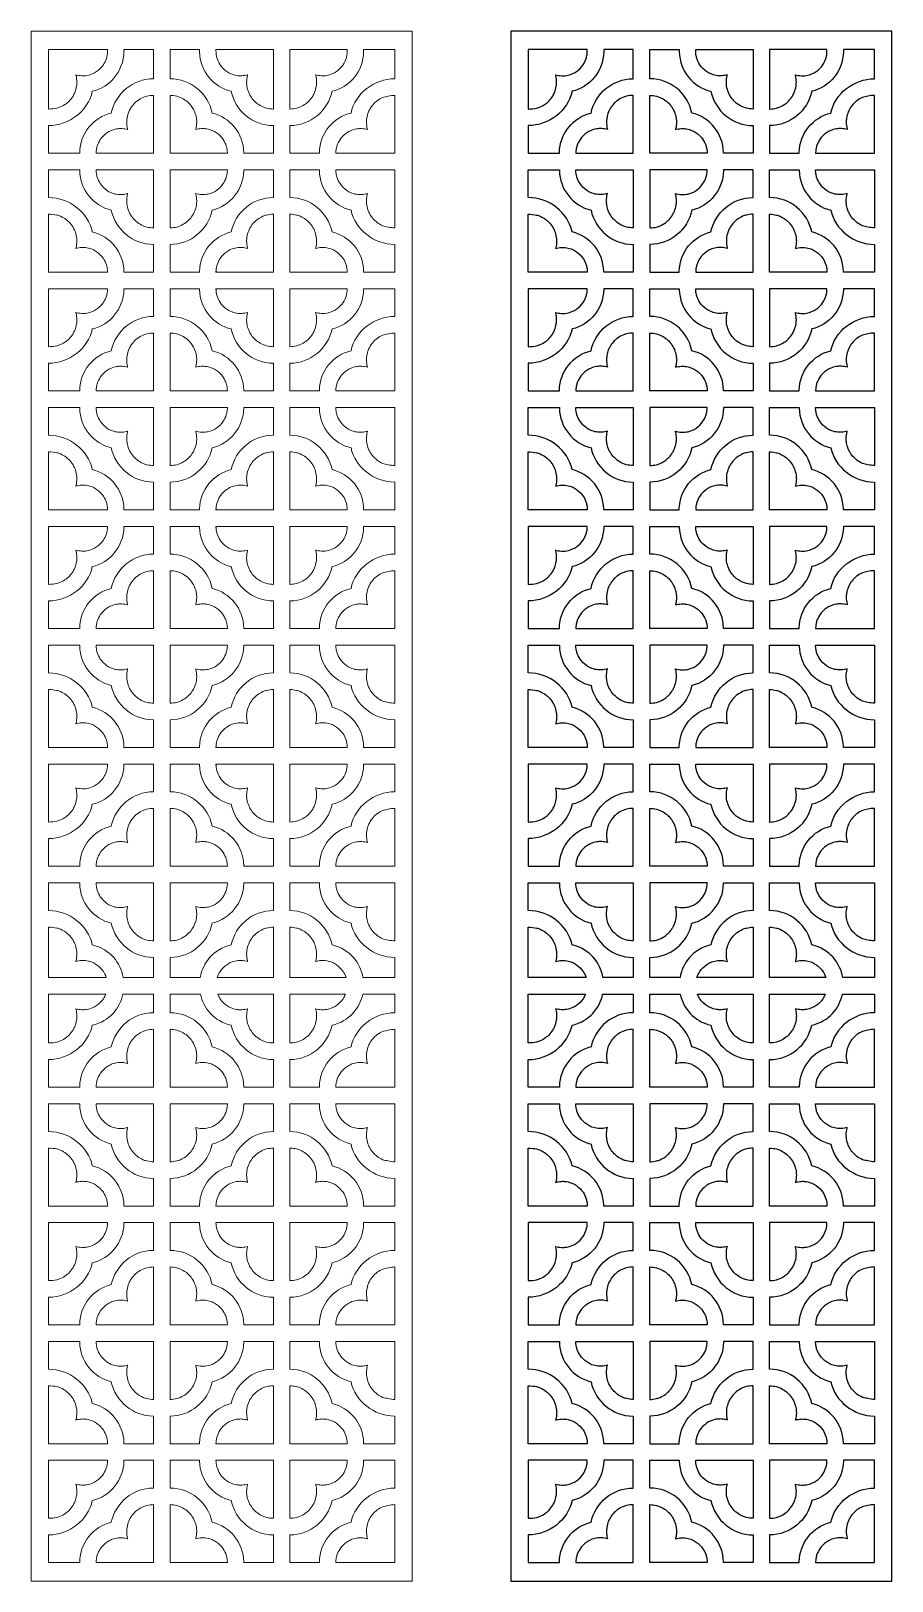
# Model space of a CAD drawing. Header units: centimetres. Extents: x 16.9 to 27.5, y -9.5 to 9.5.
import ezdxf

# ---------------------------------------------------------------- set-up
doc = ezdxf.new("R2010")
doc.units = ezdxf.units.CM
doc.header["$MEASUREMENT"] = 0
doc.layers.add('layer 1', color=7, linetype='Continuous')

msp = doc.modelspace()

# ---------------------------------------------------------------- linework, layer by layer
at = {"layer": 'layer 1', "color": 7, "lineweight": 9}
for points, knots in [([(16.94846, 9.5), (16.94846, 9.5), (21.62058, 9.5), (21.62058, 9.5), (21.62058, 9.5), (21.62058, 9.5), (21.62058, -9.5), (21.62058, -9.5), (21.62058, -9.5), (21.62058, -9.5), (16.94846, -9.5), (16.94846, -9.5), (16.94846, -9.5), (16.94846, -9.5), (16.94846, 9.5), (16.94846, 9.5)], [0, 0, 0, 0, 0.2, 0.2, 0.2, 0.2, 0.4, 0.4, 0.4, 0.4, 0.6, 0.6, 0.6, 0.6, 1, 1, 1, 1]), ([(17.16229, 9.27418), (17.16229, 9.27418), (17.88582, 9.27418), (17.88582, 9.27418), (17.88582, 9.27418), (17.88576, 9.26861), (17.88567, 9.24272), (17.88556, 9.24014), (17.88556, 9.24014), (17.8851, 9.22983), (17.88419, 9.21946), (17.88284, 9.20872), (17.88284, 9.20872), (17.88017, 9.19371), (17.87694, 9.17955), (17.8728, 9.16488), (17.8728, 9.16488), (17.86305, 9.13586), (17.85124, 9.11115), (17.83486, 9.08536), (17.83486, 9.08536), (17.83486, 9.08536), (17.8174, 9.06179), (17.8174, 9.06179), (17.8174, 9.06179), (17.79077, 9.03073), (17.76326, 9.00773), (17.72803, 8.98722), (17.72803, 8.98722), (17.71484, 8.98037), (17.70193, 8.97446), (17.68815, 8.96895), (17.68815, 8.96895), (17.6639, 8.96063), (17.64128, 8.95538), (17.61588, 8.9521), (17.61588, 8.9521), (17.60019, 8.95089), (17.58522, 8.95051), (17.5695, 8.95092), (17.5695, 8.95092), (17.54451, 8.95285), (17.52209, 8.95678), (17.49809, 8.96355), (17.49809, 8.96355), (17.49887, 8.96092), (17.49964, 8.95828), (17.50039, 8.95561), (17.50039, 8.95561), (17.50678, 8.92774), (17.50994, 8.90206), (17.51066, 8.87345), (17.51066, 8.87345), (17.51023, 8.8564), (17.50903, 8.8402), (17.50689, 8.82328), (17.50689, 8.82328), (17.50202, 8.79586), (17.4952, 8.77153), (17.48506, 8.74562), (17.48506, 8.74562), (17.47844, 8.73086), (17.47144, 8.71707), (17.46343, 8.70302), (17.46343, 8.70302), (17.44879, 8.67998), (17.43347, 8.66029), (17.41477, 8.64047), (17.41477, 8.64047), (17.40319, 8.62931), (17.3916, 8.61916), (17.37903, 8.60916), (17.37903, 8.60916), (17.35692, 8.59325), (17.33546, 8.58075), (17.31075, 8.56942), (17.31075, 8.56942), (17.29572, 8.56341), (17.2811, 8.5584), (17.26556, 8.55392), (17.26556, 8.55392), (17.23798, 8.54746), (17.19279, 8.54428), (17.1645, 8.54355), (17.1645, 8.54355), (17.16428, 8.54355), (17.16342, 8.54356), (17.16229, 8.54357), (17.16229, 8.54357), (17.16229, 8.54357), (17.16229, 9.27418), (17.16229, 9.27418)], [0, 0, 0, 0, 0.04166667, 0.04166667, 0.04166667, 0.04166667, 0.08333333, 0.08333333, 0.08333333, 0.08333333, 0.125, 0.125, 0.125, 0.125, 0.16666667, 0.16666667, 0.16666667, 0.16666667, 0.20833333, 0.20833333, 0.20833333, 0.20833333, 0.25, 0.25, 0.25, 0.25, 0.29166667, 0.29166667, 0.29166667, 0.29166667, 0.33333333, 0.33333333, 0.33333333, 0.33333333, 0.375, 0.375, 0.375, 0.375, 0.41666667, 0.41666667, 0.41666667, 0.41666667, 0.45833333, 0.45833333, 0.45833333, 0.45833333, 0.5, 0.5, 0.5, 0.5, 0.54166667, 0.54166667, 0.54166667, 0.54166667, 0.58333333, 0.58333333, 0.58333333, 0.58333333, 0.625, 0.625, 0.625, 0.625, 0.66666667, 0.66666667, 0.66666667, 0.66666667, 0.70833333, 0.70833333, 0.70833333, 0.70833333, 0.75, 0.75, 0.75, 0.75, 0.79166667, 0.79166667, 0.79166667, 0.79166667, 0.83333333, 0.83333333, 0.83333333, 0.83333333, 0.875, 0.875, 0.875, 0.875, 0.91666667, 0.91666667, 0.91666667, 0.91666667, 1, 1, 1, 1]), ([(18.08722, 9.27418), (18.08722, 9.27418), (18.45016, 9.27418), (18.45016, 9.27418), (18.45016, 9.27418), (18.45016, 9.27418), (18.45016, 8.91437), (18.45016, 8.91437), (18.45016, 8.91437), (18.44891, 8.91438), (18.44808, 8.91438), (18.44794, 8.91438), (18.44794, 8.91438), (18.19572, 8.91438), (17.98393, 8.7338), (17.93254, 8.49401), (17.93254, 8.49401), (17.71366, 8.44202), (17.54917, 8.2446), (17.54504, 8.00884), (17.54504, 8.00884), (17.54502, 8.00769), (17.545, 8.00431), (17.54499, 8.00057), (17.54499, 8.00057), (17.54499, 8.00057), (17.16229, 8.00057), (17.16229, 8.00057), (17.16229, 8.00057), (17.16229, 8.00057), (17.16229, 8.34043), (17.16229, 8.34043), (17.16229, 8.34043), (17.16342, 8.34043), (17.16428, 8.34042), (17.1645, 8.34042), (17.1645, 8.34042), (17.41672, 8.34042), (17.64829, 8.52101), (17.69968, 8.76079), (17.69968, 8.76079), (17.91764, 8.81257), (18.08167, 9.00855), (18.08712, 9.243), (18.08712, 9.243), (18.08716, 9.24487), (18.08719, 9.26953), (18.08722, 9.27418)], [0, 0, 0, 0, 0.07692308, 0.07692308, 0.07692308, 0.07692308, 0.15384615, 0.15384615, 0.15384615, 0.15384615, 0.23076923, 0.23076923, 0.23076923, 0.23076923, 0.30769231, 0.30769231, 0.30769231, 0.30769231, 0.38461538, 0.38461538, 0.38461538, 0.38461538, 0.46153846, 0.46153846, 0.46153846, 0.46153846, 0.53846154, 0.53846154, 0.53846154, 0.53846154, 0.61538462, 0.61538462, 0.61538462, 0.61538462, 0.69230769, 0.69230769, 0.69230769, 0.69230769, 0.76923077, 0.76923077, 0.76923077, 0.76923077, 0.84615385, 0.84615385, 0.84615385, 0.84615385, 1, 1, 1, 1]), ([(19.01399, 9.27418), (19.01399, 9.27418), (18.6522, 9.27418), (18.6522, 9.27418), (18.6522, 9.27418), (18.6522, 9.27418), (18.6522, 8.91438), (18.6522, 8.91438), (18.6522, 8.91438), (18.6528, 8.91438), (18.65318, 8.91438), (18.65327, 8.91438), (18.65327, 8.91438), (18.90549, 8.91438), (19.11728, 8.7338), (19.16867, 8.49401), (19.16867, 8.49401), (19.38755, 8.44202), (19.55204, 8.2446), (19.55616, 8.00884), (19.55616, 8.00884), (19.55619, 8.00769), (19.55621, 8.00431), (19.55622, 8.00057), (19.55622, 8.00057), (19.55622, 8.00057), (19.91914, 8.00057), (19.91914, 8.00057), (19.91914, 8.00057), (19.91914, 8.00057), (19.91914, 8.34043), (19.91914, 8.34043), (19.91914, 8.34043), (19.91801, 8.34043), (19.91715, 8.34042), (19.91692, 8.34042), (19.91692, 8.34042), (19.66471, 8.34042), (19.45292, 8.52101), (19.40153, 8.76079), (19.40153, 8.76079), (19.18356, 8.81257), (19.01954, 9.00855), (19.01409, 9.243), (19.01409, 9.243), (19.01405, 9.24487), (19.01401, 9.26953), (19.01399, 9.27418)], [0, 0, 0, 0, 0.07692308, 0.07692308, 0.07692308, 0.07692308, 0.15384615, 0.15384615, 0.15384615, 0.15384615, 0.23076923, 0.23076923, 0.23076923, 0.23076923, 0.30769231, 0.30769231, 0.30769231, 0.30769231, 0.38461538, 0.38461538, 0.38461538, 0.38461538, 0.46153846, 0.46153846, 0.46153846, 0.46153846, 0.53846154, 0.53846154, 0.53846154, 0.53846154, 0.61538462, 0.61538462, 0.61538462, 0.61538462, 0.69230769, 0.69230769, 0.69230769, 0.69230769, 0.76923077, 0.76923077, 0.76923077, 0.76923077, 0.84615385, 0.84615385, 0.84615385, 0.84615385, 1, 1, 1, 1]), ([(19.91914, 9.27418), (19.91914, 9.27418), (19.21539, 9.27418), (19.21539, 9.27418), (19.21539, 9.27418), (19.21545, 9.26861), (19.21553, 9.24272), (19.21565, 9.24014), (19.21565, 9.24014), (19.21611, 9.22983), (19.21701, 9.21946), (19.21837, 9.20872), (19.21837, 9.20872), (19.22103, 9.19371), (19.22427, 9.17955), (19.22841, 9.16488), (19.22841, 9.16488), (19.23816, 9.13586), (19.24996, 9.11115), (19.26635, 9.08536), (19.26635, 9.08536), (19.26635, 9.08536), (19.2838, 9.06179), (19.2838, 9.06179), (19.2838, 9.06179), (19.31043, 9.03073), (19.33795, 9.00773), (19.37318, 8.98722), (19.37318, 8.98722), (19.38637, 8.98037), (19.39927, 8.97446), (19.41306, 8.96895), (19.41306, 8.96895), (19.43731, 8.96063), (19.45993, 8.95538), (19.48533, 8.9521), (19.48533, 8.9521), (19.50102, 8.95089), (19.51598, 8.95051), (19.53171, 8.95092), (19.53171, 8.95092), (19.5567, 8.95285), (19.57912, 8.95678), (19.60312, 8.96355), (19.60312, 8.96355), (19.60234, 8.96092), (19.60157, 8.95828), (19.60081, 8.95561), (19.60081, 8.95561), (19.59442, 8.92774), (19.59127, 8.90206), (19.59055, 8.87345), (19.59055, 8.87345), (19.59098, 8.8564), (19.59218, 8.8402), (19.59432, 8.82328), (19.59432, 8.82328), (19.59918, 8.79586), (19.60601, 8.77153), (19.61615, 8.74562), (19.61615, 8.74562), (19.62277, 8.73086), (19.62977, 8.71707), (19.63778, 8.70302), (19.63778, 8.70302), (19.65241, 8.67998), (19.66774, 8.66029), (19.68643, 8.64047), (19.68643, 8.64047), (19.69801, 8.62931), (19.7096, 8.61916), (19.72218, 8.60916), (19.72218, 8.60916), (19.74429, 8.59325), (19.76574, 8.58075), (19.79046, 8.56942), (19.79046, 8.56942), (19.80549, 8.56341), (19.82011, 8.5584), (19.83565, 8.55392), (19.83565, 8.55392), (19.86323, 8.54746), (19.88863, 8.54428), (19.91692, 8.54355), (19.91692, 8.54355), (19.91715, 8.54355), (19.91801, 8.54356), (19.91914, 8.54357), (19.91914, 8.54357), (19.91914, 8.54357), (19.91914, 9.27418), (19.91914, 9.27418)], [0, 0, 0, 0, 0.04166667, 0.04166667, 0.04166667, 0.04166667, 0.08333333, 0.08333333, 0.08333333, 0.08333333, 0.125, 0.125, 0.125, 0.125, 0.16666667, 0.16666667, 0.16666667, 0.16666667, 0.20833333, 0.20833333, 0.20833333, 0.20833333, 0.25, 0.25, 0.25, 0.25, 0.29166667, 0.29166667, 0.29166667, 0.29166667, 0.33333333, 0.33333333, 0.33333333, 0.33333333, 0.375, 0.375, 0.375, 0.375, 0.41666667, 0.41666667, 0.41666667, 0.41666667, 0.45833333, 0.45833333, 0.45833333, 0.45833333, 0.5, 0.5, 0.5, 0.5, 0.54166667, 0.54166667, 0.54166667, 0.54166667, 0.58333333, 0.58333333, 0.58333333, 0.58333333, 0.625, 0.625, 0.625, 0.625, 0.66666667, 0.66666667, 0.66666667, 0.66666667, 0.70833333, 0.70833333, 0.70833333, 0.70833333, 0.75, 0.75, 0.75, 0.75, 0.79166667, 0.79166667, 0.79166667, 0.79166667, 0.83333333, 0.83333333, 0.83333333, 0.83333333, 0.875, 0.875, 0.875, 0.875, 0.91666667, 0.91666667, 0.91666667, 0.91666667, 1, 1, 1, 1]), ([(20.12003, 9.27418), (20.12003, 9.27418), (20.82378, 9.27418), (20.82378, 9.27418), (20.82378, 9.27418), (20.82372, 9.26861), (20.82364, 9.24272), (20.82352, 9.24014), (20.82352, 9.24014), (20.82306, 9.22983), (20.82216, 9.21946), (20.8208, 9.20872), (20.8208, 9.20872), (20.81814, 9.19371), (20.8149, 9.17955), (20.81076, 9.16488), (20.81076, 9.16488), (20.80101, 9.13586), (20.78921, 9.11115), (20.77282, 9.08536), (20.77282, 9.08536), (20.77282, 9.08536), (20.75537, 9.06179), (20.75537, 9.06179), (20.75537, 9.06179), (20.72874, 9.03073), (20.70122, 9.00773), (20.66599, 8.98722), (20.66599, 8.98722), (20.6528, 8.98037), (20.6399, 8.97446), (20.62612, 8.96895), (20.62612, 8.96895), (20.60186, 8.96063), (20.57924, 8.95538), (20.55384, 8.9521), (20.55384, 8.9521), (20.53815, 8.95089), (20.52319, 8.95051), (20.50746, 8.95092), (20.50746, 8.95092), (20.48248, 8.95285), (20.46005, 8.95678), (20.43605, 8.96355), (20.43605, 8.96355), (20.43683, 8.96092), (20.43761, 8.95828), (20.43836, 8.95561), (20.43836, 8.95561), (20.44475, 8.92774), (20.4479, 8.90206), (20.44862, 8.87345), (20.44862, 8.87345), (20.44819, 8.8564), (20.44699, 8.8402), (20.44486, 8.82328), (20.44486, 8.82328), (20.43999, 8.79586), (20.43316, 8.77153), (20.42303, 8.74562), (20.42303, 8.74562), (20.41641, 8.73086), (20.4094, 8.71707), (20.4014, 8.70302), (20.4014, 8.70302), (20.38676, 8.67998), (20.37144, 8.66029), (20.35274, 8.64047), (20.35274, 8.64047), (20.34116, 8.62931), (20.32957, 8.61916), (20.31699, 8.60916), (20.31699, 8.60916), (20.29488, 8.59325), (20.27343, 8.58075), (20.24871, 8.56942), (20.24871, 8.56942), (20.23368, 8.56341), (20.21906, 8.5584), (20.20352, 8.55392), (20.20352, 8.55392), (20.17595, 8.54746), (20.15054, 8.54428), (20.12225, 8.54355), (20.12225, 8.54355), (20.12203, 8.54355), (20.12116, 8.54356), (20.12003, 8.54357), (20.12003, 8.54357), (20.12003, 8.54357), (20.12003, 9.27418), (20.12003, 9.27418)], [0, 0, 0, 0, 0.04166667, 0.04166667, 0.04166667, 0.04166667, 0.08333333, 0.08333333, 0.08333333, 0.08333333, 0.125, 0.125, 0.125, 0.125, 0.16666667, 0.16666667, 0.16666667, 0.16666667, 0.20833333, 0.20833333, 0.20833333, 0.20833333, 0.25, 0.25, 0.25, 0.25, 0.29166667, 0.29166667, 0.29166667, 0.29166667, 0.33333333, 0.33333333, 0.33333333, 0.33333333, 0.375, 0.375, 0.375, 0.375, 0.41666667, 0.41666667, 0.41666667, 0.41666667, 0.45833333, 0.45833333, 0.45833333, 0.45833333, 0.5, 0.5, 0.5, 0.5, 0.54166667, 0.54166667, 0.54166667, 0.54166667, 0.58333333, 0.58333333, 0.58333333, 0.58333333, 0.625, 0.625, 0.625, 0.625, 0.66666667, 0.66666667, 0.66666667, 0.66666667, 0.70833333, 0.70833333, 0.70833333, 0.70833333, 0.75, 0.75, 0.75, 0.75, 0.79166667, 0.79166667, 0.79166667, 0.79166667, 0.83333333, 0.83333333, 0.83333333, 0.83333333, 0.875, 0.875, 0.875, 0.875, 0.91666667, 0.91666667, 0.91666667, 0.91666667, 1, 1, 1, 1]), ([(21.02518, 9.27418), (21.02518, 9.27418), (21.40675, 9.27418), (21.40675, 9.27418), (21.40675, 9.27418), (21.40675, 9.27418), (21.40675, 8.91438), (21.40675, 8.91438), (21.40675, 8.91438), (21.40615, 8.91438), (21.40577, 8.91438), (21.40568, 8.91438), (21.40568, 8.91438), (21.15346, 8.91438), (20.92189, 8.7338), (20.87051, 8.49401), (20.87051, 8.49401), (20.65162, 8.44202), (20.48713, 8.2446), (20.48301, 8.00884), (20.48301, 8.00884), (20.48299, 8.00769), (20.48297, 8.00431), (20.48295, 8.00057), (20.48295, 8.00057), (20.48295, 8.00057), (20.12003, 8.00057), (20.12003, 8.00057), (20.12003, 8.00057), (20.12003, 8.00057), (20.12003, 8.34043), (20.12003, 8.34043), (20.12003, 8.34043), (20.12116, 8.34043), (20.12203, 8.34042), (20.12225, 8.34042), (20.12225, 8.34042), (20.37446, 8.34042), (20.58625, 8.52101), (20.63764, 8.76079), (20.63764, 8.76079), (20.85561, 8.81257), (21.01964, 9.00855), (21.02508, 9.243), (21.02508, 9.243), (21.02512, 9.24487), (21.02516, 9.26953), (21.02518, 9.27418)], [0, 0, 0, 0, 0.07692308, 0.07692308, 0.07692308, 0.07692308, 0.15384615, 0.15384615, 0.15384615, 0.15384615, 0.23076923, 0.23076923, 0.23076923, 0.23076923, 0.30769231, 0.30769231, 0.30769231, 0.30769231, 0.38461538, 0.38461538, 0.38461538, 0.38461538, 0.46153846, 0.46153846, 0.46153846, 0.46153846, 0.53846154, 0.53846154, 0.53846154, 0.53846154, 0.61538462, 0.61538462, 0.61538462, 0.61538462, 0.69230769, 0.69230769, 0.69230769, 0.69230769, 0.76923077, 0.76923077, 0.76923077, 0.76923077, 0.84615385, 0.84615385, 0.84615385, 0.84615385, 1, 1, 1, 1]), ([(17.74639, 8.00057), (17.74643, 8.00538), (17.74648, 8.01006), (17.74655, 8.01185), (17.74655, 8.01185), (17.74696, 8.02309), (17.7479, 8.03436), (17.74938, 8.04608), (17.74938, 8.04608), (17.75205, 8.06109), (17.75528, 8.07525), (17.75942, 8.08992), (17.75942, 8.08992), (17.76917, 8.11895), (17.78098, 8.14365), (17.79736, 8.16944), (17.79736, 8.16944), (17.79736, 8.16944), (17.81482, 8.19302), (17.81482, 8.19302), (17.81482, 8.19302), (17.84145, 8.22407), (17.86896, 8.24707), (17.90419, 8.26758), (17.90419, 8.26758), (17.91738, 8.27443), (17.93029, 8.28034), (17.94407, 8.28585), (17.94407, 8.28585), (17.96832, 8.29417), (17.99095, 8.29942), (18.01634, 8.3027), (18.01634, 8.3027), (18.03203, 8.30391), (18.047, 8.30429), (18.06272, 8.30388), (18.06272, 8.30388), (18.08771, 8.30195), (18.11013, 8.29803), (18.13413, 8.29126), (18.13413, 8.29126), (18.13335, 8.29388), (18.13258, 8.29652), (18.13183, 8.29919), (18.13183, 8.29919), (18.12544, 8.32706), (18.12228, 8.35274), (18.12156, 8.38135), (18.12156, 8.38135), (18.12199, 8.3984), (18.12319, 8.4146), (18.12533, 8.43152), (18.12533, 8.43152), (18.1302, 8.45894), (18.13702, 8.48327), (18.14716, 8.50918), (18.14716, 8.50918), (18.15378, 8.52394), (18.16078, 8.53774), (18.16879, 8.55178), (18.16879, 8.55178), (18.18343, 8.57483), (18.19875, 8.59452), (18.21745, 8.61433), (18.21745, 8.61433), (18.22903, 8.62549), (18.24062, 8.63565), (18.25319, 8.64565), (18.25319, 8.64565), (18.2753, 8.66156), (18.29676, 8.67406), (18.32147, 8.68538), (18.32147, 8.68538), (18.33651, 8.69139), (18.35112, 8.6964), (18.36666, 8.70088), (18.36666, 8.70088), (18.39424, 8.70734), (18.41965, 8.71053), (18.44794, 8.71125), (18.44794, 8.71125), (18.44807, 8.71125), (18.4489, 8.71125), (18.45016, 8.71124), (18.45016, 8.71124), (18.45016, 8.71124), (18.45016, 8.00057), (18.45016, 8.00057), (18.45016, 8.00057), (18.45016, 8.00057), (17.74639, 8.00057), (17.74639, 8.00057)], [0, 0, 0, 0, 0.04166667, 0.04166667, 0.04166667, 0.04166667, 0.08333333, 0.08333333, 0.08333333, 0.08333333, 0.125, 0.125, 0.125, 0.125, 0.16666667, 0.16666667, 0.16666667, 0.16666667, 0.20833333, 0.20833333, 0.20833333, 0.20833333, 0.25, 0.25, 0.25, 0.25, 0.29166667, 0.29166667, 0.29166667, 0.29166667, 0.33333333, 0.33333333, 0.33333333, 0.33333333, 0.375, 0.375, 0.375, 0.375, 0.41666667, 0.41666667, 0.41666667, 0.41666667, 0.45833333, 0.45833333, 0.45833333, 0.45833333, 0.5, 0.5, 0.5, 0.5, 0.54166667, 0.54166667, 0.54166667, 0.54166667, 0.58333333, 0.58333333, 0.58333333, 0.58333333, 0.625, 0.625, 0.625, 0.625, 0.66666667, 0.66666667, 0.66666667, 0.66666667, 0.70833333, 0.70833333, 0.70833333, 0.70833333, 0.75, 0.75, 0.75, 0.75, 0.79166667, 0.79166667, 0.79166667, 0.79166667, 0.83333333, 0.83333333, 0.83333333, 0.83333333, 0.875, 0.875, 0.875, 0.875, 0.91666667, 0.91666667, 0.91666667, 0.91666667, 1, 1, 1, 1]), ([(19.35482, 8.00057), (19.35478, 8.00538), (19.35473, 8.01006), (19.35466, 8.01185), (19.35466, 8.01185), (19.35425, 8.02309), (19.3533, 8.03436), (19.35182, 8.04608), (19.35182, 8.04608), (19.34916, 8.06109), (19.34592, 8.07525), (19.34179, 8.08992), (19.34179, 8.08992), (19.33204, 8.11895), (19.32023, 8.14365), (19.30385, 8.16944), (19.30385, 8.16944), (19.30385, 8.16944), (19.28639, 8.19302), (19.28639, 8.19302), (19.28639, 8.19302), (19.25976, 8.22407), (19.23225, 8.24707), (19.19702, 8.26758), (19.19702, 8.26758), (19.18383, 8.27443), (19.17092, 8.28034), (19.15714, 8.28585), (19.15714, 8.28585), (19.13289, 8.29417), (19.11026, 8.29942), (19.08486, 8.3027), (19.08486, 8.3027), (19.06918, 8.30391), (19.05421, 8.30429), (19.03848, 8.30388), (19.03848, 8.30388), (19.0135, 8.30195), (18.99108, 8.29803), (18.96707, 8.29126), (18.96707, 8.29126), (18.96786, 8.29388), (18.96863, 8.29652), (18.96938, 8.29919), (18.96938, 8.29919), (18.97577, 8.32706), (18.97893, 8.35274), (18.97965, 8.38135), (18.97965, 8.38135), (18.97922, 8.3984), (18.97802, 8.4146), (18.97588, 8.43152), (18.97588, 8.43152), (18.97101, 8.45894), (18.96419, 8.48327), (18.95405, 8.50918), (18.95405, 8.50918), (18.94743, 8.52394), (18.94043, 8.53774), (18.93242, 8.55178), (18.93242, 8.55178), (18.91778, 8.57483), (18.90246, 8.59452), (18.88376, 8.61433), (18.88376, 8.61433), (18.87218, 8.62549), (18.86059, 8.63565), (18.84802, 8.64565), (18.84802, 8.64565), (18.82591, 8.66156), (18.80445, 8.67406), (18.77973, 8.68538), (18.77973, 8.68538), (18.7647, 8.69139), (18.75009, 8.6964), (18.73454, 8.70088), (18.73454, 8.70088), (18.70697, 8.70734), (18.68156, 8.71053), (18.65327, 8.71125), (18.65327, 8.71125), (18.65318, 8.71125), (18.6528, 8.71125), (18.6522, 8.71124), (18.6522, 8.71124), (18.6522, 8.71124), (18.6522, 8.00057), (18.6522, 8.00057), (18.6522, 8.00057), (18.6522, 8.00057), (19.35482, 8.00057), (19.35482, 8.00057)], [0, 0, 0, 0, 0.04166667, 0.04166667, 0.04166667, 0.04166667, 0.08333333, 0.08333333, 0.08333333, 0.08333333, 0.125, 0.125, 0.125, 0.125, 0.16666667, 0.16666667, 0.16666667, 0.16666667, 0.20833333, 0.20833333, 0.20833333, 0.20833333, 0.25, 0.25, 0.25, 0.25, 0.29166667, 0.29166667, 0.29166667, 0.29166667, 0.33333333, 0.33333333, 0.33333333, 0.33333333, 0.375, 0.375, 0.375, 0.375, 0.41666667, 0.41666667, 0.41666667, 0.41666667, 0.45833333, 0.45833333, 0.45833333, 0.45833333, 0.5, 0.5, 0.5, 0.5, 0.54166667, 0.54166667, 0.54166667, 0.54166667, 0.58333333, 0.58333333, 0.58333333, 0.58333333, 0.625, 0.625, 0.625, 0.625, 0.66666667, 0.66666667, 0.66666667, 0.66666667, 0.70833333, 0.70833333, 0.70833333, 0.70833333, 0.75, 0.75, 0.75, 0.75, 0.79166667, 0.79166667, 0.79166667, 0.79166667, 0.83333333, 0.83333333, 0.83333333, 0.83333333, 0.875, 0.875, 0.875, 0.875, 0.91666667, 0.91666667, 0.91666667, 0.91666667, 1, 1, 1, 1]), ([(20.68435, 8.00057), (20.68439, 8.00538), (20.68444, 8.01006), (20.68451, 8.01185), (20.68451, 8.01185), (20.68493, 8.02309), (20.68587, 8.03436), (20.68735, 8.04608), (20.68735, 8.04608), (20.69001, 8.06109), (20.69325, 8.07525), (20.69738, 8.08992), (20.69738, 8.08992), (20.70713, 8.11895), (20.71894, 8.14365), (20.73532, 8.16944), (20.73532, 8.16944), (20.73532, 8.16944), (20.75278, 8.19302), (20.75278, 8.19302), (20.75278, 8.19302), (20.77941, 8.22407), (20.80693, 8.24707), (20.84216, 8.26758), (20.84216, 8.26758), (20.85535, 8.27443), (20.86825, 8.28034), (20.88203, 8.28585), (20.88203, 8.28585), (20.90628, 8.29417), (20.92891, 8.29942), (20.95431, 8.3027), (20.95431, 8.3027), (20.97, 8.30391), (20.98496, 8.30429), (21.00069, 8.30388), (21.00069, 8.30388), (21.02567, 8.30195), (21.0481, 8.29803), (21.0721, 8.29126), (21.0721, 8.29126), (21.07131, 8.29388), (21.07054, 8.29652), (21.06979, 8.29919), (21.06979, 8.29919), (21.0634, 8.32706), (21.06024, 8.35274), (21.05953, 8.38135), (21.05953, 8.38135), (21.05995, 8.3984), (21.06115, 8.4146), (21.06329, 8.43152), (21.06329, 8.43152), (21.06816, 8.45894), (21.07498, 8.48327), (21.08512, 8.50918), (21.08512, 8.50918), (21.09174, 8.52394), (21.09875, 8.53774), (21.10675, 8.55178), (21.10675, 8.55178), (21.12139, 8.57483), (21.13671, 8.59452), (21.15541, 8.61433), (21.15541, 8.61433), (21.16699, 8.62549), (21.17858, 8.63565), (21.19116, 8.64565), (21.19116, 8.64565), (21.21326, 8.66156), (21.23472, 8.67406), (21.25944, 8.68538), (21.25944, 8.68538), (21.27447, 8.69139), (21.30886, 8.6964), (21.32441, 8.70088), (21.32441, 8.70088), (21.35198, 8.70734), (21.37739, 8.71053), (21.40568, 8.71125), (21.40568, 8.71125), (21.40577, 8.71125), (21.40615, 8.71125), (21.40675, 8.71124), (21.40675, 8.71124), (21.40675, 8.71124), (21.40675, 8.00057), (21.40675, 8.00057), (21.40675, 8.00057), (21.40675, 8.00057), (20.68435, 8.00057), (20.68435, 8.00057)], [0, 0, 0, 0, 0.04166667, 0.04166667, 0.04166667, 0.04166667, 0.08333333, 0.08333333, 0.08333333, 0.08333333, 0.125, 0.125, 0.125, 0.125, 0.16666667, 0.16666667, 0.16666667, 0.16666667, 0.20833333, 0.20833333, 0.20833333, 0.20833333, 0.25, 0.25, 0.25, 0.25, 0.29166667, 0.29166667, 0.29166667, 0.29166667, 0.33333333, 0.33333333, 0.33333333, 0.33333333, 0.375, 0.375, 0.375, 0.375, 0.41666667, 0.41666667, 0.41666667, 0.41666667, 0.45833333, 0.45833333, 0.45833333, 0.45833333, 0.5, 0.5, 0.5, 0.5, 0.54166667, 0.54166667, 0.54166667, 0.54166667, 0.58333333, 0.58333333, 0.58333333, 0.58333333, 0.625, 0.625, 0.625, 0.625, 0.66666667, 0.66666667, 0.66666667, 0.66666667, 0.70833333, 0.70833333, 0.70833333, 0.70833333, 0.75, 0.75, 0.75, 0.75, 0.79166667, 0.79166667, 0.79166667, 0.79166667, 0.83333333, 0.83333333, 0.83333333, 0.83333333, 0.875, 0.875, 0.875, 0.875, 0.91666667, 0.91666667, 0.91666667, 0.91666667, 1, 1, 1, 1]), ([(18.08722, 6.54389), (18.08722, 6.54389), (18.45016, 6.54389), (18.45016, 6.54389), (18.45016, 6.54389), (18.45016, 6.54389), (18.45016, 6.8837), (18.45016, 6.8837), (18.45016, 6.8837), (18.44891, 6.8837), (18.44808, 6.8837), (18.44794, 6.8837), (18.44794, 6.8837), (18.19572, 6.8837), (17.98393, 7.06428), (17.93254, 7.30407), (17.93254, 7.30407), (17.71366, 7.35606), (17.54917, 7.55348), (17.54504, 7.78924), (17.54504, 7.78924), (17.54502, 7.79039), (17.545, 7.79377), (17.54499, 7.79751), (17.54499, 7.79751), (17.54499, 7.79751), (17.16229, 7.79751), (17.16229, 7.79751), (17.16229, 7.79751), (17.16229, 7.79751), (17.16229, 7.45765), (17.16229, 7.45765), (17.16229, 7.45765), (17.16342, 7.45765), (17.16428, 7.45765), (17.1645, 7.45765), (17.1645, 7.45765), (17.41672, 7.45765), (17.64829, 7.27707), (17.69968, 7.03728), (17.69968, 7.03728), (17.91764, 6.98551), (18.08167, 6.78953), (18.08712, 6.55508), (18.08712, 6.55508), (18.08716, 6.55321), (18.08719, 6.54854), (18.08722, 6.54389)], [0, 0, 0, 0, 0.07692308, 0.07692308, 0.07692308, 0.07692308, 0.15384615, 0.15384615, 0.15384615, 0.15384615, 0.23076923, 0.23076923, 0.23076923, 0.23076923, 0.30769231, 0.30769231, 0.30769231, 0.30769231, 0.38461538, 0.38461538, 0.38461538, 0.38461538, 0.46153846, 0.46153846, 0.46153846, 0.46153846, 0.53846154, 0.53846154, 0.53846154, 0.53846154, 0.61538462, 0.61538462, 0.61538462, 0.61538462, 0.69230769, 0.69230769, 0.69230769, 0.69230769, 0.76923077, 0.76923077, 0.76923077, 0.76923077, 0.84615385, 0.84615385, 0.84615385, 0.84615385, 1, 1, 1, 1]), ([(17.74639, 7.79751), (17.74643, 7.7927), (17.74648, 7.78802), (17.74655, 7.78622), (17.74655, 7.78622), (17.74696, 7.77499), (17.7479, 7.76371), (17.74938, 7.75199), (17.74938, 7.75199), (17.75205, 7.73699), (17.75528, 7.72282), (17.75942, 7.70815), (17.75942, 7.70815), (17.76917, 7.67913), (17.78098, 7.65442), (17.79736, 7.62863), (17.79736, 7.62863), (17.79736, 7.62863), (17.81482, 7.60506), (17.81482, 7.60506), (17.81482, 7.60506), (17.84145, 7.57401), (17.86896, 7.55101), (17.90419, 7.53049), (17.90419, 7.53049), (17.91738, 7.52365), (17.93029, 7.51774), (17.94407, 7.51223), (17.94407, 7.51223), (17.96832, 7.5039), (17.99095, 7.49865), (18.01634, 7.49537), (18.01634, 7.49537), (18.03203, 7.49416), (18.047, 7.49379), (18.06272, 7.49419), (18.06272, 7.49419), (18.08771, 7.49612), (18.11013, 7.50005), (18.13413, 7.50682), (18.13413, 7.50682), (18.13335, 7.5042), (18.13258, 7.50155), (18.13183, 7.49888), (18.13183, 7.49888), (18.12544, 7.47101), (18.12228, 7.44533), (18.12156, 7.41673), (18.12156, 7.41673), (18.12199, 7.39968), (18.12319, 7.38348), (18.12533, 7.36655), (18.12533, 7.36655), (18.1302, 7.33913), (18.13702, 7.3148), (18.14716, 7.28889), (18.14716, 7.28889), (18.15378, 7.27413), (18.16078, 7.26034), (18.16879, 7.24629), (18.16879, 7.24629), (18.18343, 7.22325), (18.19875, 7.20356), (18.21745, 7.18374), (18.21745, 7.18374), (18.22903, 7.17258), (18.24062, 7.16243), (18.25319, 7.15243), (18.25319, 7.15243), (18.2753, 7.13652), (18.29676, 7.12402), (18.32147, 7.11269), (18.32147, 7.11269), (18.33651, 7.10669), (18.35112, 7.10168), (18.36666, 7.0972), (18.36666, 7.0972), (18.39424, 7.09074), (18.41965, 7.08755), (18.44794, 7.08682), (18.44794, 7.08682), (18.44807, 7.08682), (18.4489, 7.08683), (18.45016, 7.08683), (18.45016, 7.08683), (18.45016, 7.08683), (18.45016, 7.79751), (18.45016, 7.79751), (18.45016, 7.79751), (18.45016, 7.79751), (17.74639, 7.79751), (17.74639, 7.79751)], [0, 0, 0, 0, 0.04166667, 0.04166667, 0.04166667, 0.04166667, 0.08333333, 0.08333333, 0.08333333, 0.08333333, 0.125, 0.125, 0.125, 0.125, 0.16666667, 0.16666667, 0.16666667, 0.16666667, 0.20833333, 0.20833333, 0.20833333, 0.20833333, 0.25, 0.25, 0.25, 0.25, 0.29166667, 0.29166667, 0.29166667, 0.29166667, 0.33333333, 0.33333333, 0.33333333, 0.33333333, 0.375, 0.375, 0.375, 0.375, 0.41666667, 0.41666667, 0.41666667, 0.41666667, 0.45833333, 0.45833333, 0.45833333, 0.45833333, 0.5, 0.5, 0.5, 0.5, 0.54166667, 0.54166667, 0.54166667, 0.54166667, 0.58333333, 0.58333333, 0.58333333, 0.58333333, 0.625, 0.625, 0.625, 0.625, 0.66666667, 0.66666667, 0.66666667, 0.66666667, 0.70833333, 0.70833333, 0.70833333, 0.70833333, 0.75, 0.75, 0.75, 0.75, 0.79166667, 0.79166667, 0.79166667, 0.79166667, 0.83333333, 0.83333333, 0.83333333, 0.83333333, 0.875, 0.875, 0.875, 0.875, 0.91666667, 0.91666667, 0.91666667, 0.91666667, 1, 1, 1, 1]), ([(19.01399, 6.54389), (19.01399, 6.54389), (18.6522, 6.54389), (18.6522, 6.54389), (18.6522, 6.54389), (18.6522, 6.54389), (18.6522, 6.8837), (18.6522, 6.8837), (18.6522, 6.8837), (18.6528, 6.8837), (18.65318, 6.8837), (18.65327, 6.8837), (18.65327, 6.8837), (18.90549, 6.8837), (19.11728, 7.06428), (19.16867, 7.30407), (19.16867, 7.30407), (19.38755, 7.35606), (19.55204, 7.55348), (19.55616, 7.78924), (19.55616, 7.78924), (19.55619, 7.79039), (19.55621, 7.79377), (19.55622, 7.79751), (19.55622, 7.79751), (19.55622, 7.79751), (19.91914, 7.79751), (19.91914, 7.79751), (19.91914, 7.79751), (19.91914, 7.79751), (19.91914, 7.45765), (19.91914, 7.45765), (19.91914, 7.45765), (19.91801, 7.45765), (19.91715, 7.45765), (19.91692, 7.45765), (19.91692, 7.45765), (19.66471, 7.45765), (19.45292, 7.27707), (19.40153, 7.03728), (19.40153, 7.03728), (19.18356, 6.98551), (19.01954, 6.78953), (19.01409, 6.55508), (19.01409, 6.55508), (19.01405, 6.55321), (19.01401, 6.54854), (19.01399, 6.54389)], [0, 0, 0, 0, 0.07692308, 0.07692308, 0.07692308, 0.07692308, 0.15384615, 0.15384615, 0.15384615, 0.15384615, 0.23076923, 0.23076923, 0.23076923, 0.23076923, 0.30769231, 0.30769231, 0.30769231, 0.30769231, 0.38461538, 0.38461538, 0.38461538, 0.38461538, 0.46153846, 0.46153846, 0.46153846, 0.46153846, 0.53846154, 0.53846154, 0.53846154, 0.53846154, 0.61538462, 0.61538462, 0.61538462, 0.61538462, 0.69230769, 0.69230769, 0.69230769, 0.69230769, 0.76923077, 0.76923077, 0.76923077, 0.76923077, 0.84615385, 0.84615385, 0.84615385, 0.84615385, 1, 1, 1, 1]), ([(19.35482, 7.79751), (19.35478, 7.7927), (19.35473, 7.78802), (19.35466, 7.78622), (19.35466, 7.78622), (19.35425, 7.77499), (19.3533, 7.76371), (19.35182, 7.75199), (19.35182, 7.75199), (19.34916, 7.73699), (19.34592, 7.72282), (19.34179, 7.70815), (19.34179, 7.70815), (19.33204, 7.67913), (19.32023, 7.65442), (19.30385, 7.62863), (19.30385, 7.62863), (19.30385, 7.62863), (19.28639, 7.60506), (19.28639, 7.60506), (19.28639, 7.60506), (19.25976, 7.57401), (19.23225, 7.55101), (19.19702, 7.53049), (19.19702, 7.53049), (19.18383, 7.52365), (19.17092, 7.51774), (19.15714, 7.51223), (19.15714, 7.51223), (19.13289, 7.5039), (19.11026, 7.49865), (19.08486, 7.49537), (19.08486, 7.49537), (19.06918, 7.49416), (19.05421, 7.49379), (19.03848, 7.49419), (19.03848, 7.49419), (19.0135, 7.49612), (18.99108, 7.50005), (18.96707, 7.50682), (18.96707, 7.50682), (18.96786, 7.5042), (18.96863, 7.50155), (18.96938, 7.49888), (18.96938, 7.49888), (18.97577, 7.47101), (18.97893, 7.44533), (18.97965, 7.41673), (18.97965, 7.41673), (18.97922, 7.39968), (18.97802, 7.38348), (18.97588, 7.36655), (18.97588, 7.36655), (18.97101, 7.33913), (18.96419, 7.3148), (18.95405, 7.28889), (18.95405, 7.28889), (18.94743, 7.27413), (18.94043, 7.26034), (18.93242, 7.24629), (18.93242, 7.24629), (18.91778, 7.22325), (18.90246, 7.20356), (18.88376, 7.18374), (18.88376, 7.18374), (18.87218, 7.17258), (18.86059, 7.16243), (18.84802, 7.15243), (18.84802, 7.15243), (18.82591, 7.13652), (18.80445, 7.12402), (18.77973, 7.11269), (18.77973, 7.11269), (18.7647, 7.10669), (18.75009, 7.10168), (18.73454, 7.0972), (18.73454, 7.0972), (18.70697, 7.09074), (18.68156, 7.08755), (18.65327, 7.08682), (18.65327, 7.08682), (18.65318, 7.08682), (18.6528, 7.08683), (18.6522, 7.08683), (18.6522, 7.08683), (18.6522, 7.08683), (18.6522, 7.79751), (18.6522, 7.79751), (18.6522, 7.79751), (18.6522, 7.79751), (19.35482, 7.79751), (19.35482, 7.79751)], [0, 0, 0, 0, 0.04166667, 0.04166667, 0.04166667, 0.04166667, 0.08333333, 0.08333333, 0.08333333, 0.08333333, 0.125, 0.125, 0.125, 0.125, 0.16666667, 0.16666667, 0.16666667, 0.16666667, 0.20833333, 0.20833333, 0.20833333, 0.20833333, 0.25, 0.25, 0.25, 0.25, 0.29166667, 0.29166667, 0.29166667, 0.29166667, 0.33333333, 0.33333333, 0.33333333, 0.33333333, 0.375, 0.375, 0.375, 0.375, 0.41666667, 0.41666667, 0.41666667, 0.41666667, 0.45833333, 0.45833333, 0.45833333, 0.45833333, 0.5, 0.5, 0.5, 0.5, 0.54166667, 0.54166667, 0.54166667, 0.54166667, 0.58333333, 0.58333333, 0.58333333, 0.58333333, 0.625, 0.625, 0.625, 0.625, 0.66666667, 0.66666667, 0.66666667, 0.66666667, 0.70833333, 0.70833333, 0.70833333, 0.70833333, 0.75, 0.75, 0.75, 0.75, 0.79166667, 0.79166667, 0.79166667, 0.79166667, 0.83333333, 0.83333333, 0.83333333, 0.83333333, 0.875, 0.875, 0.875, 0.875, 0.91666667, 0.91666667, 0.91666667, 0.91666667, 1, 1, 1, 1]), ([(21.02518, 6.54389), (21.02518, 6.54389), (21.40675, 6.54389), (21.40675, 6.54389), (21.40675, 6.54389), (21.40675, 6.54389), (21.40675, 6.8837), (21.40675, 6.8837), (21.40675, 6.8837), (21.40615, 6.8837), (21.40577, 6.8837), (21.40568, 6.8837), (21.40568, 6.8837), (21.15346, 6.8837), (20.92189, 7.06428), (20.87051, 7.30407), (20.87051, 7.30407), (20.65162, 7.35606), (20.48713, 7.55348), (20.48301, 7.78924), (20.48301, 7.78924), (20.48299, 7.79039), (20.48297, 7.79377), (20.48295, 7.79751), (20.48295, 7.79751), (20.48295, 7.79751), (20.12003, 7.79751), (20.12003, 7.79751), (20.12003, 7.79751), (20.12003, 7.79751), (20.12003, 7.45765), (20.12003, 7.45765), (20.12003, 7.45765), (20.12116, 7.45765), (20.12203, 7.45765), (20.12225, 7.45765), (20.12225, 7.45765), (20.37446, 7.45765), (20.58625, 7.27707), (20.63764, 7.03728), (20.63764, 7.03728), (20.85561, 6.98551), (21.01964, 6.78953), (21.02508, 6.55508), (21.02508, 6.55508), (21.02512, 6.55321), (21.02516, 6.54854), (21.02518, 6.54389)], [0, 0, 0, 0, 0.07692308, 0.07692308, 0.07692308, 0.07692308, 0.15384615, 0.15384615, 0.15384615, 0.15384615, 0.23076923, 0.23076923, 0.23076923, 0.23076923, 0.30769231, 0.30769231, 0.30769231, 0.30769231, 0.38461538, 0.38461538, 0.38461538, 0.38461538, 0.46153846, 0.46153846, 0.46153846, 0.46153846, 0.53846154, 0.53846154, 0.53846154, 0.53846154, 0.61538462, 0.61538462, 0.61538462, 0.61538462, 0.69230769, 0.69230769, 0.69230769, 0.69230769, 0.76923077, 0.76923077, 0.76923077, 0.76923077, 0.84615385, 0.84615385, 0.84615385, 0.84615385, 1, 1, 1, 1]), ([(20.68435, 7.79751), (20.68439, 7.7927), (20.68444, 7.78802), (20.68451, 7.78622), (20.68451, 7.78622), (20.68493, 7.77499), (20.68587, 7.76371), (20.68735, 7.75199), (20.68735, 7.75199), (20.69001, 7.73699), (20.69325, 7.72282), (20.69738, 7.70815), (20.69738, 7.70815), (20.70713, 7.67913), (20.71894, 7.65442), (20.73532, 7.62863), (20.73532, 7.62863), (20.73532, 7.62863), (20.75278, 7.60506), (20.75278, 7.60506), (20.75278, 7.60506), (20.77941, 7.57401), (20.80693, 7.55101), (20.84216, 7.53049), (20.84216, 7.53049), (20.85535, 7.52365), (20.86825, 7.51774), (20.88203, 7.51223), (20.88203, 7.51223), (20.90628, 7.5039), (20.92891, 7.49865), (20.95431, 7.49537), (20.95431, 7.49537), (20.97, 7.49416), (20.98496, 7.49379), (21.00069, 7.49419), (21.00069, 7.49419), (21.02567, 7.49612), (21.0481, 7.50005), (21.0721, 7.50682), (21.0721, 7.50682), (21.07131, 7.5042), (21.07054, 7.50155), (21.06979, 7.49888), (21.06979, 7.49888), (21.0634, 7.47101), (21.06024, 7.44533), (21.05953, 7.41673), (21.05953, 7.41673), (21.05995, 7.39968), (21.06115, 7.38348), (21.06329, 7.36655), (21.06329, 7.36655), (21.06816, 7.33913), (21.07498, 7.3148), (21.08512, 7.28889), (21.08512, 7.28889), (21.09174, 7.27413), (21.09875, 7.26034), (21.10675, 7.24629), (21.10675, 7.24629), (21.12139, 7.22325), (21.13671, 7.20356), (21.15541, 7.18374), (21.15541, 7.18374), (21.16699, 7.17258), (21.17858, 7.16243), (21.19116, 7.15243), (21.19116, 7.15243), (21.21326, 7.13652), (21.23472, 7.12402), (21.25944, 7.11269), (21.25944, 7.11269), (21.27447, 7.10669), (21.30886, 7.10168), (21.32441, 7.0972), (21.32441, 7.0972), (21.35198, 7.09074), (21.37739, 7.08755), (21.40568, 7.08682), (21.40568, 7.08682), (21.40577, 7.08682), (21.40615, 7.08683), (21.40675, 7.08683), (21.40675, 7.08683), (21.40675, 7.08683), (21.40675, 7.79751), (21.40675, 7.79751), (21.40675, 7.79751), (21.40675, 7.79751), (20.68435, 7.79751), (20.68435, 7.79751)], [0, 0, 0, 0, 0.04166667, 0.04166667, 0.04166667, 0.04166667, 0.08333333, 0.08333333, 0.08333333, 0.08333333, 0.125, 0.125, 0.125, 0.125, 0.16666667, 0.16666667, 0.16666667, 0.16666667, 0.20833333, 0.20833333, 0.20833333, 0.20833333, 0.25, 0.25, 0.25, 0.25, 0.29166667, 0.29166667, 0.29166667, 0.29166667, 0.33333333, 0.33333333, 0.33333333, 0.33333333, 0.375, 0.375, 0.375, 0.375, 0.41666667, 0.41666667, 0.41666667, 0.41666667, 0.45833333, 0.45833333, 0.45833333, 0.45833333, 0.5, 0.5, 0.5, 0.5, 0.54166667, 0.54166667, 0.54166667, 0.54166667, 0.58333333, 0.58333333, 0.58333333, 0.58333333, 0.625, 0.625, 0.625, 0.625, 0.66666667, 0.66666667, 0.66666667, 0.66666667, 0.70833333, 0.70833333, 0.70833333, 0.70833333, 0.75, 0.75, 0.75, 0.75, 0.79166667, 0.79166667, 0.79166667, 0.79166667, 0.83333333, 0.83333333, 0.83333333, 0.83333333, 0.875, 0.875, 0.875, 0.875, 0.91666667, 0.91666667, 0.91666667, 0.91666667, 1, 1, 1, 1]), ([(17.16229, 6.54389), (17.16229, 6.54389), (17.88582, 6.54389), (17.88582, 6.54389), (17.88582, 6.54389), (17.88576, 6.54946), (17.88567, 6.55536), (17.88556, 6.55793), (17.88556, 6.55793), (17.8851, 6.56824), (17.88419, 6.57861), (17.88284, 6.58936), (17.88284, 6.58936), (17.88017, 6.60436), (17.87694, 6.61853), (17.8728, 6.63319), (17.8728, 6.63319), (17.86305, 6.66222), (17.85124, 6.68693), (17.83486, 6.71272), (17.83486, 6.71272), (17.83486, 6.71272), (17.8174, 6.73629), (17.8174, 6.73629), (17.8174, 6.73629), (17.79077, 6.76734), (17.76326, 6.79034), (17.72803, 6.81086), (17.72803, 6.81086), (17.71484, 6.8177), (17.70193, 6.82361), (17.68815, 6.82912), (17.68815, 6.82912), (17.6639, 6.83745), (17.64128, 6.8427), (17.61588, 6.84598), (17.61588, 6.84598), (17.60019, 6.84719), (17.58522, 6.84756), (17.5695, 6.84716), (17.5695, 6.84716), (17.54451, 6.84523), (17.52209, 6.8413), (17.49809, 6.83453), (17.49809, 6.83453), (17.49887, 6.83715), (17.49964, 6.8398), (17.50039, 6.84246), (17.50039, 6.84246), (17.50678, 6.87034), (17.50994, 6.89602), (17.51066, 6.92462), (17.51066, 6.92462), (17.51023, 6.94167), (17.50903, 6.95787), (17.50689, 6.9748), (17.50689, 6.9748), (17.50202, 7.00222), (17.4952, 7.02655), (17.48506, 7.05245), (17.48506, 7.05245), (17.47844, 7.06722), (17.47144, 7.08101), (17.46343, 7.09506), (17.46343, 7.09506), (17.44879, 7.1181), (17.43347, 7.13779), (17.41477, 7.15761), (17.41477, 7.15761), (17.40319, 7.16877), (17.3916, 7.17892), (17.37903, 7.18892), (17.37903, 7.18892), (17.35692, 7.20483), (17.33546, 7.21733), (17.31075, 7.22865), (17.31075, 7.22865), (17.29572, 7.23466), (17.2811, 7.23967), (17.26556, 7.24415), (17.26556, 7.24415), (17.23798, 7.25061), (17.19279, 7.2538), (17.1645, 7.25453), (17.1645, 7.25453), (17.16428, 7.25452), (17.16342, 7.25451), (17.16229, 7.25451), (17.16229, 7.25451), (17.16229, 7.25451), (17.16229, 6.54389), (17.16229, 6.54389)], [0, 0, 0, 0, 0.04166667, 0.04166667, 0.04166667, 0.04166667, 0.08333333, 0.08333333, 0.08333333, 0.08333333, 0.125, 0.125, 0.125, 0.125, 0.16666667, 0.16666667, 0.16666667, 0.16666667, 0.20833333, 0.20833333, 0.20833333, 0.20833333, 0.25, 0.25, 0.25, 0.25, 0.29166667, 0.29166667, 0.29166667, 0.29166667, 0.33333333, 0.33333333, 0.33333333, 0.33333333, 0.375, 0.375, 0.375, 0.375, 0.41666667, 0.41666667, 0.41666667, 0.41666667, 0.45833333, 0.45833333, 0.45833333, 0.45833333, 0.5, 0.5, 0.5, 0.5, 0.54166667, 0.54166667, 0.54166667, 0.54166667, 0.58333333, 0.58333333, 0.58333333, 0.58333333, 0.625, 0.625, 0.625, 0.625, 0.66666667, 0.66666667, 0.66666667, 0.66666667, 0.70833333, 0.70833333, 0.70833333, 0.70833333, 0.75, 0.75, 0.75, 0.75, 0.79166667, 0.79166667, 0.79166667, 0.79166667, 0.83333333, 0.83333333, 0.83333333, 0.83333333, 0.875, 0.875, 0.875, 0.875, 0.91666667, 0.91666667, 0.91666667, 0.91666667, 1, 1, 1, 1]), ([(19.91914, 6.54389), (19.91914, 6.54389), (19.21539, 6.54389), (19.21539, 6.54389), (19.21539, 6.54389), (19.21545, 6.54946), (19.21553, 6.55536), (19.21565, 6.55793), (19.21565, 6.55793), (19.21611, 6.56824), (19.21701, 6.57861), (19.21837, 6.58936), (19.21837, 6.58936), (19.22103, 6.60436), (19.22427, 6.61853), (19.22841, 6.63319), (19.22841, 6.63319), (19.23816, 6.66222), (19.24996, 6.68693), (19.26635, 6.71272), (19.26635, 6.71272), (19.26635, 6.71272), (19.2838, 6.73629), (19.2838, 6.73629), (19.2838, 6.73629), (19.31043, 6.76734), (19.33795, 6.79034), (19.37318, 6.81086), (19.37318, 6.81086), (19.38637, 6.8177), (19.39927, 6.82361), (19.41306, 6.82912), (19.41306, 6.82912), (19.43731, 6.83745), (19.45993, 6.8427), (19.48533, 6.84598), (19.48533, 6.84598), (19.50102, 6.84719), (19.51598, 6.84756), (19.53171, 6.84716), (19.53171, 6.84716), (19.5567, 6.84523), (19.57912, 6.8413), (19.60312, 6.83453), (19.60312, 6.83453), (19.60234, 6.83715), (19.60157, 6.8398), (19.60081, 6.84246), (19.60081, 6.84246), (19.59442, 6.87034), (19.59127, 6.89602), (19.59055, 6.92462), (19.59055, 6.92462), (19.59098, 6.94167), (19.59218, 6.95787), (19.59432, 6.9748), (19.59432, 6.9748), (19.59918, 7.00222), (19.60601, 7.02655), (19.61615, 7.05245), (19.61615, 7.05245), (19.62277, 7.06722), (19.62977, 7.08101), (19.63778, 7.09506), (19.63778, 7.09506), (19.65241, 7.1181), (19.66774, 7.13779), (19.68643, 7.15761), (19.68643, 7.15761), (19.69801, 7.16877), (19.7096, 7.17892), (19.72218, 7.18892), (19.72218, 7.18892), (19.74429, 7.20483), (19.76574, 7.21733), (19.79046, 7.22865), (19.79046, 7.22865), (19.80549, 7.23466), (19.82011, 7.23967), (19.83565, 7.24415), (19.83565, 7.24415), (19.86323, 7.25061), (19.88863, 7.2538), (19.91692, 7.25453), (19.91692, 7.25453), (19.91715, 7.25452), (19.91801, 7.25451), (19.91914, 7.25451), (19.91914, 7.25451), (19.91914, 7.25451), (19.91914, 6.54389), (19.91914, 6.54389)], [0, 0, 0, 0, 0.04166667, 0.04166667, 0.04166667, 0.04166667, 0.08333333, 0.08333333, 0.08333333, 0.08333333, 0.125, 0.125, 0.125, 0.125, 0.16666667, 0.16666667, 0.16666667, 0.16666667, 0.20833333, 0.20833333, 0.20833333, 0.20833333, 0.25, 0.25, 0.25, 0.25, 0.29166667, 0.29166667, 0.29166667, 0.29166667, 0.33333333, 0.33333333, 0.33333333, 0.33333333, 0.375, 0.375, 0.375, 0.375, 0.41666667, 0.41666667, 0.41666667, 0.41666667, 0.45833333, 0.45833333, 0.45833333, 0.45833333, 0.5, 0.5, 0.5, 0.5, 0.54166667, 0.54166667, 0.54166667, 0.54166667, 0.58333333, 0.58333333, 0.58333333, 0.58333333, 0.625, 0.625, 0.625, 0.625, 0.66666667, 0.66666667, 0.66666667, 0.66666667, 0.70833333, 0.70833333, 0.70833333, 0.70833333, 0.75, 0.75, 0.75, 0.75, 0.79166667, 0.79166667, 0.79166667, 0.79166667, 0.83333333, 0.83333333, 0.83333333, 0.83333333, 0.875, 0.875, 0.875, 0.875, 0.91666667, 0.91666667, 0.91666667, 0.91666667, 1, 1, 1, 1]), ([(20.12003, 6.54389), (20.12003, 6.54389), (20.82378, 6.54389), (20.82378, 6.54389), (20.82378, 6.54389), (20.82372, 6.54946), (20.82364, 6.55536), (20.82352, 6.55793), (20.82352, 6.55793), (20.82306, 6.56824), (20.82216, 6.57861), (20.8208, 6.58936), (20.8208, 6.58936), (20.81814, 6.60436), (20.8149, 6.61853), (20.81076, 6.63319), (20.81076, 6.63319), (20.80101, 6.66222), (20.78921, 6.68693), (20.77282, 6.71272), (20.77282, 6.71272), (20.77282, 6.71272), (20.75537, 6.73629), (20.75537, 6.73629), (20.75537, 6.73629), (20.72874, 6.76734), (20.70122, 6.79034), (20.66599, 6.81086), (20.66599, 6.81086), (20.6528, 6.8177), (20.6399, 6.82361), (20.62612, 6.82912), (20.62612, 6.82912), (20.60186, 6.83745), (20.57924, 6.8427), (20.55384, 6.84598), (20.55384, 6.84598), (20.53815, 6.84719), (20.52319, 6.84756), (20.50746, 6.84716), (20.50746, 6.84716), (20.48248, 6.84523), (20.46005, 6.8413), (20.43605, 6.83453), (20.43605, 6.83453), (20.43683, 6.83715), (20.43761, 6.8398), (20.43836, 6.84246), (20.43836, 6.84246), (20.44475, 6.87034), (20.4479, 6.89602), (20.44862, 6.92462), (20.44862, 6.92462), (20.44819, 6.94167), (20.44699, 6.95787), (20.44486, 6.9748), (20.44486, 6.9748), (20.43999, 7.00222), (20.43316, 7.02655), (20.42303, 7.05245), (20.42303, 7.05245), (20.41641, 7.06722), (20.4094, 7.08101), (20.4014, 7.09506), (20.4014, 7.09506), (20.38676, 7.1181), (20.37144, 7.13779), (20.35274, 7.15761), (20.35274, 7.15761), (20.34116, 7.16877), (20.32957, 7.17892), (20.31699, 7.18892), (20.31699, 7.18892), (20.29488, 7.20483), (20.27343, 7.21733), (20.24871, 7.22865), (20.24871, 7.22865), (20.23368, 7.23466), (20.21906, 7.23967), (20.20352, 7.24415), (20.20352, 7.24415), (20.17595, 7.25061), (20.15054, 7.2538), (20.12225, 7.25453), (20.12225, 7.25453), (20.12203, 7.25452), (20.12116, 7.25451), (20.12003, 7.25451), (20.12003, 7.25451), (20.12003, 7.25451), (20.12003, 6.54389), (20.12003, 6.54389)], [0, 0, 0, 0, 0.04166667, 0.04166667, 0.04166667, 0.04166667, 0.08333333, 0.08333333, 0.08333333, 0.08333333, 0.125, 0.125, 0.125, 0.125, 0.16666667, 0.16666667, 0.16666667, 0.16666667, 0.20833333, 0.20833333, 0.20833333, 0.20833333, 0.25, 0.25, 0.25, 0.25, 0.29166667, 0.29166667, 0.29166667, 0.29166667, 0.33333333, 0.33333333, 0.33333333, 0.33333333, 0.375, 0.375, 0.375, 0.375, 0.41666667, 0.41666667, 0.41666667, 0.41666667, 0.45833333, 0.45833333, 0.45833333, 0.45833333, 0.5, 0.5, 0.5, 0.5, 0.54166667, 0.54166667, 0.54166667, 0.54166667, 0.58333333, 0.58333333, 0.58333333, 0.58333333, 0.625, 0.625, 0.625, 0.625, 0.66666667, 0.66666667, 0.66666667, 0.66666667, 0.70833333, 0.70833333, 0.70833333, 0.70833333, 0.75, 0.75, 0.75, 0.75, 0.79166667, 0.79166667, 0.79166667, 0.79166667, 0.83333333, 0.83333333, 0.83333333, 0.83333333, 0.875, 0.875, 0.875, 0.875, 0.91666667, 0.91666667, 0.91666667, 0.91666667, 1, 1, 1, 1]), ([(17.16229, 6.34083), (17.16229, 6.34083), (17.88582, 6.34083), (17.88582, 6.34083), (17.88582, 6.34083), (17.88576, 6.33526), (17.88567, 6.32935), (17.88556, 6.32678), (17.88556, 6.32678), (17.8851, 6.31647), (17.88419, 6.3061), (17.88284, 6.29536), (17.88284, 6.29536), (17.88017, 6.28035), (17.87694, 6.26619), (17.8728, 6.25152), (17.8728, 6.25152), (17.86305, 6.2225), (17.85124, 6.19779), (17.83486, 6.172), (17.83486, 6.172), (17.83486, 6.172), (17.8174, 6.14842), (17.8174, 6.14842), (17.8174, 6.14842), (17.79077, 6.11737), (17.76326, 6.09437), (17.72803, 6.07386), (17.72803, 6.07386), (17.71484, 6.06701), (17.70193, 6.0611), (17.68815, 6.05559), (17.68815, 6.05559), (17.6639, 6.04727), (17.64128, 6.04202), (17.61588, 6.03874), (17.61588, 6.03874), (17.60019, 6.03753), (17.58522, 6.03715), (17.5695, 6.03756), (17.5695, 6.03756), (17.54451, 6.03949), (17.52209, 6.04341), (17.49809, 6.05018), (17.49809, 6.05018), (17.49887, 6.04756), (17.49964, 6.04492), (17.50039, 6.04225), (17.50039, 6.04225), (17.50678, 6.01438), (17.50994, 5.9887), (17.51066, 5.96009), (17.51066, 5.96009), (17.51023, 5.94304), (17.50903, 5.92684), (17.50689, 5.90992), (17.50689, 5.90992), (17.50202, 5.8825), (17.4952, 5.85817), (17.48506, 5.83226), (17.48506, 5.83226), (17.47844, 5.8175), (17.47144, 5.8037), (17.46343, 5.78966), (17.46343, 5.78966), (17.44879, 5.76662), (17.43347, 5.74693), (17.41477, 5.72711), (17.41477, 5.72711), (17.40319, 5.71595), (17.3916, 5.70579), (17.37903, 5.69579), (17.37903, 5.69579), (17.35692, 5.67988), (17.33546, 5.66739), (17.31075, 5.65606), (17.31075, 5.65606), (17.29572, 5.65005), (17.2811, 5.64504), (17.26556, 5.64056), (17.26556, 5.64056), (17.23798, 5.6341), (17.19279, 5.63091), (17.1645, 5.63019), (17.1645, 5.63019), (17.16428, 5.63019), (17.16342, 5.6302), (17.16229, 5.63021), (17.16229, 5.63021), (17.16229, 5.63021), (17.16229, 6.34083), (17.16229, 6.34083)], [0, 0, 0, 0, 0.04166667, 0.04166667, 0.04166667, 0.04166667, 0.08333333, 0.08333333, 0.08333333, 0.08333333, 0.125, 0.125, 0.125, 0.125, 0.16666667, 0.16666667, 0.16666667, 0.16666667, 0.20833333, 0.20833333, 0.20833333, 0.20833333, 0.25, 0.25, 0.25, 0.25, 0.29166667, 0.29166667, 0.29166667, 0.29166667, 0.33333333, 0.33333333, 0.33333333, 0.33333333, 0.375, 0.375, 0.375, 0.375, 0.41666667, 0.41666667, 0.41666667, 0.41666667, 0.45833333, 0.45833333, 0.45833333, 0.45833333, 0.5, 0.5, 0.5, 0.5, 0.54166667, 0.54166667, 0.54166667, 0.54166667, 0.58333333, 0.58333333, 0.58333333, 0.58333333, 0.625, 0.625, 0.625, 0.625, 0.66666667, 0.66666667, 0.66666667, 0.66666667, 0.70833333, 0.70833333, 0.70833333, 0.70833333, 0.75, 0.75, 0.75, 0.75, 0.79166667, 0.79166667, 0.79166667, 0.79166667, 0.83333333, 0.83333333, 0.83333333, 0.83333333, 0.875, 0.875, 0.875, 0.875, 0.91666667, 0.91666667, 0.91666667, 0.91666667, 1, 1, 1, 1]), ([(18.08722, 6.34083), (18.08722, 6.34083), (18.45016, 6.34083), (18.45016, 6.34083), (18.45016, 6.34083), (18.45016, 6.34083), (18.45016, 6.00101), (18.45016, 6.00101), (18.45016, 6.00101), (18.44891, 6.00101), (18.44808, 6.00102), (18.44794, 6.00102), (18.44794, 6.00102), (18.19572, 6.00102), (17.98393, 5.82043), (17.93254, 5.58065), (17.93254, 5.58065), (17.71366, 5.52866), (17.54917, 5.33124), (17.54504, 5.09547), (17.54504, 5.09547), (17.54502, 5.09432), (17.545, 5.09094), (17.54499, 5.08721), (17.54499, 5.08721), (17.54499, 5.08721), (17.16229, 5.08721), (17.16229, 5.08721), (17.16229, 5.08721), (17.16229, 5.08721), (17.16229, 5.42707), (17.16229, 5.42707), (17.16229, 5.42707), (17.16342, 5.42707), (17.16428, 5.42706), (17.1645, 5.42706), (17.1645, 5.42706), (17.41672, 5.42706), (17.64829, 5.60765), (17.69968, 5.84743), (17.69968, 5.84743), (17.91764, 5.8992), (18.08167, 6.09518), (18.08712, 6.32963), (18.08712, 6.32963), (18.08716, 6.33151), (18.08719, 6.33618), (18.08722, 6.34083)], [0, 0, 0, 0, 0.07692308, 0.07692308, 0.07692308, 0.07692308, 0.15384615, 0.15384615, 0.15384615, 0.15384615, 0.23076923, 0.23076923, 0.23076923, 0.23076923, 0.30769231, 0.30769231, 0.30769231, 0.30769231, 0.38461538, 0.38461538, 0.38461538, 0.38461538, 0.46153846, 0.46153846, 0.46153846, 0.46153846, 0.53846154, 0.53846154, 0.53846154, 0.53846154, 0.61538462, 0.61538462, 0.61538462, 0.61538462, 0.69230769, 0.69230769, 0.69230769, 0.69230769, 0.76923077, 0.76923077, 0.76923077, 0.76923077, 0.84615385, 0.84615385, 0.84615385, 0.84615385, 1, 1, 1, 1]), ([(19.01399, 6.34083), (19.01399, 6.34083), (18.6522, 6.34083), (18.6522, 6.34083), (18.6522, 6.34083), (18.6522, 6.34083), (18.6522, 6.00102), (18.6522, 6.00102), (18.6522, 6.00102), (18.6528, 6.00102), (18.65318, 6.00102), (18.65327, 6.00102), (18.65327, 6.00102), (18.90549, 6.00102), (19.11728, 5.82043), (19.16867, 5.58065), (19.16867, 5.58065), (19.38755, 5.52866), (19.55204, 5.33124), (19.55616, 5.09547), (19.55616, 5.09547), (19.55619, 5.09432), (19.55621, 5.09094), (19.55622, 5.08721), (19.55622, 5.08721), (19.55622, 5.08721), (19.91914, 5.08721), (19.91914, 5.08721), (19.91914, 5.08721), (19.91914, 5.08721), (19.91914, 5.42707), (19.91914, 5.42707), (19.91914, 5.42707), (19.91801, 5.42707), (19.91715, 5.42706), (19.91692, 5.42706), (19.91692, 5.42706), (19.66471, 5.42706), (19.45292, 5.60765), (19.40153, 5.84743), (19.40153, 5.84743), (19.18356, 5.8992), (19.01954, 6.09518), (19.01409, 6.32963), (19.01409, 6.32963), (19.01405, 6.33151), (19.01401, 6.33618), (19.01399, 6.34083)], [0, 0, 0, 0, 0.07692308, 0.07692308, 0.07692308, 0.07692308, 0.15384615, 0.15384615, 0.15384615, 0.15384615, 0.23076923, 0.23076923, 0.23076923, 0.23076923, 0.30769231, 0.30769231, 0.30769231, 0.30769231, 0.38461538, 0.38461538, 0.38461538, 0.38461538, 0.46153846, 0.46153846, 0.46153846, 0.46153846, 0.53846154, 0.53846154, 0.53846154, 0.53846154, 0.61538462, 0.61538462, 0.61538462, 0.61538462, 0.69230769, 0.69230769, 0.69230769, 0.69230769, 0.76923077, 0.76923077, 0.76923077, 0.76923077, 0.84615385, 0.84615385, 0.84615385, 0.84615385, 1, 1, 1, 1]), ([(19.91914, 6.34083), (19.91914, 6.34083), (19.21539, 6.34083), (19.21539, 6.34083), (19.21539, 6.34083), (19.21545, 6.33526), (19.21553, 6.32935), (19.21565, 6.32678), (19.21565, 6.32678), (19.21611, 6.31647), (19.21701, 6.3061), (19.21837, 6.29536), (19.21837, 6.29536), (19.22103, 6.28035), (19.22427, 6.26619), (19.22841, 6.25152), (19.22841, 6.25152), (19.23816, 6.2225), (19.24996, 6.19779), (19.26635, 6.172), (19.26635, 6.172), (19.26635, 6.172), (19.2838, 6.14842), (19.2838, 6.14842), (19.2838, 6.14842), (19.31043, 6.11737), (19.33795, 6.09437), (19.37318, 6.07386), (19.37318, 6.07386), (19.38637, 6.06701), (19.39927, 6.0611), (19.41306, 6.05559), (19.41306, 6.05559), (19.43731, 6.04727), (19.45993, 6.04202), (19.48533, 6.03874), (19.48533, 6.03874), (19.50102, 6.03753), (19.51598, 6.03715), (19.53171, 6.03756), (19.53171, 6.03756), (19.5567, 6.03949), (19.57912, 6.04341), (19.60312, 6.05018), (19.60312, 6.05018), (19.60234, 6.04756), (19.60157, 6.04492), (19.60081, 6.04225), (19.60081, 6.04225), (19.59442, 6.01438), (19.59127, 5.9887), (19.59055, 5.96009), (19.59055, 5.96009), (19.59098, 5.94304), (19.59218, 5.92684), (19.59432, 5.90992), (19.59432, 5.90992), (19.59918, 5.8825), (19.60601, 5.85817), (19.61615, 5.83226), (19.61615, 5.83226), (19.62277, 5.8175), (19.62977, 5.8037), (19.63778, 5.78966), (19.63778, 5.78966), (19.65241, 5.76662), (19.66774, 5.74693), (19.68643, 5.72711), (19.68643, 5.72711), (19.69801, 5.71595), (19.7096, 5.70579), (19.72218, 5.69579), (19.72218, 5.69579), (19.74429, 5.67988), (19.76574, 5.66739), (19.79046, 5.65606), (19.79046, 5.65606), (19.80549, 5.65005), (19.82011, 5.64504), (19.83565, 5.64056), (19.83565, 5.64056), (19.86323, 5.6341), (19.88863, 5.63091), (19.91692, 5.63019), (19.91692, 5.63019), (19.91715, 5.63019), (19.91801, 5.6302), (19.91914, 5.63021), (19.91914, 5.63021), (19.91914, 5.63021), (19.91914, 6.34083), (19.91914, 6.34083)], [0, 0, 0, 0, 0.04166667, 0.04166667, 0.04166667, 0.04166667, 0.08333333, 0.08333333, 0.08333333, 0.08333333, 0.125, 0.125, 0.125, 0.125, 0.16666667, 0.16666667, 0.16666667, 0.16666667, 0.20833333, 0.20833333, 0.20833333, 0.20833333, 0.25, 0.25, 0.25, 0.25, 0.29166667, 0.29166667, 0.29166667, 0.29166667, 0.33333333, 0.33333333, 0.33333333, 0.33333333, 0.375, 0.375, 0.375, 0.375, 0.41666667, 0.41666667, 0.41666667, 0.41666667, 0.45833333, 0.45833333, 0.45833333, 0.45833333, 0.5, 0.5, 0.5, 0.5, 0.54166667, 0.54166667, 0.54166667, 0.54166667, 0.58333333, 0.58333333, 0.58333333, 0.58333333, 0.625, 0.625, 0.625, 0.625, 0.66666667, 0.66666667, 0.66666667, 0.66666667, 0.70833333, 0.70833333, 0.70833333, 0.70833333, 0.75, 0.75, 0.75, 0.75, 0.79166667, 0.79166667, 0.79166667, 0.79166667, 0.83333333, 0.83333333, 0.83333333, 0.83333333, 0.875, 0.875, 0.875, 0.875, 0.91666667, 0.91666667, 0.91666667, 0.91666667, 1, 1, 1, 1]), ([(20.12003, 6.34083), (20.12003, 6.34083), (20.82378, 6.34083), (20.82378, 6.34083), (20.82378, 6.34083), (20.82372, 6.33526), (20.82364, 6.32935), (20.82352, 6.32678), (20.82352, 6.32678), (20.82306, 6.31647), (20.82216, 6.3061), (20.8208, 6.29536), (20.8208, 6.29536), (20.81814, 6.28035), (20.8149, 6.26619), (20.81076, 6.25152), (20.81076, 6.25152), (20.80101, 6.2225), (20.78921, 6.19779), (20.77282, 6.172), (20.77282, 6.172), (20.77282, 6.172), (20.75537, 6.14842), (20.75537, 6.14842), (20.75537, 6.14842), (20.72874, 6.11737), (20.70122, 6.09437), (20.66599, 6.07386), (20.66599, 6.07386), (20.6528, 6.06701), (20.6399, 6.0611), (20.62612, 6.05559), (20.62612, 6.05559), (20.60186, 6.04727), (20.57924, 6.04202), (20.55384, 6.03874), (20.55384, 6.03874), (20.53815, 6.03753), (20.52319, 6.03715), (20.50746, 6.03756), (20.50746, 6.03756), (20.48248, 6.03949), (20.46005, 6.04341), (20.43605, 6.05018), (20.43605, 6.05018), (20.43683, 6.04756), (20.43761, 6.04492), (20.43836, 6.04225), (20.43836, 6.04225), (20.44475, 6.01438), (20.4479, 5.9887), (20.44862, 5.96009), (20.44862, 5.96009), (20.44819, 5.94304), (20.44699, 5.92684), (20.44486, 5.90992), (20.44486, 5.90992), (20.43999, 5.8825), (20.43316, 5.85817), (20.42303, 5.83226), (20.42303, 5.83226), (20.41641, 5.8175), (20.4094, 5.8037), (20.4014, 5.78966), (20.4014, 5.78966), (20.38676, 5.76662), (20.37144, 5.74693), (20.35274, 5.72711), (20.35274, 5.72711), (20.34116, 5.71595), (20.32957, 5.70579), (20.31699, 5.69579), (20.31699, 5.69579), (20.29488, 5.67988), (20.27343, 5.66739), (20.24871, 5.65606), (20.24871, 5.65606), (20.23368, 5.65005), (20.21906, 5.64504), (20.20352, 5.64056), (20.20352, 5.64056), (20.17595, 5.6341), (20.15054, 5.63091), (20.12225, 5.63019), (20.12225, 5.63019), (20.12203, 5.63019), (20.12116, 5.6302), (20.12003, 5.63021), (20.12003, 5.63021), (20.12003, 5.63021), (20.12003, 6.34083), (20.12003, 6.34083)], [0, 0, 0, 0, 0.04166667, 0.04166667, 0.04166667, 0.04166667, 0.08333333, 0.08333333, 0.08333333, 0.08333333, 0.125, 0.125, 0.125, 0.125, 0.16666667, 0.16666667, 0.16666667, 0.16666667, 0.20833333, 0.20833333, 0.20833333, 0.20833333, 0.25, 0.25, 0.25, 0.25, 0.29166667, 0.29166667, 0.29166667, 0.29166667, 0.33333333, 0.33333333, 0.33333333, 0.33333333, 0.375, 0.375, 0.375, 0.375, 0.41666667, 0.41666667, 0.41666667, 0.41666667, 0.45833333, 0.45833333, 0.45833333, 0.45833333, 0.5, 0.5, 0.5, 0.5, 0.54166667, 0.54166667, 0.54166667, 0.54166667, 0.58333333, 0.58333333, 0.58333333, 0.58333333, 0.625, 0.625, 0.625, 0.625, 0.66666667, 0.66666667, 0.66666667, 0.66666667, 0.70833333, 0.70833333, 0.70833333, 0.70833333, 0.75, 0.75, 0.75, 0.75, 0.79166667, 0.79166667, 0.79166667, 0.79166667, 0.83333333, 0.83333333, 0.83333333, 0.83333333, 0.875, 0.875, 0.875, 0.875, 0.91666667, 0.91666667, 0.91666667, 0.91666667, 1, 1, 1, 1]), ([(21.02518, 6.34083), (21.02518, 6.34083), (21.40675, 6.34083), (21.40675, 6.34083), (21.40675, 6.34083), (21.40675, 6.34083), (21.40675, 6.00102), (21.40675, 6.00102), (21.40675, 6.00102), (21.40615, 6.00102), (21.40577, 6.00102), (21.40568, 6.00102), (21.40568, 6.00102), (21.15346, 6.00102), (20.92189, 5.82043), (20.87051, 5.58065), (20.87051, 5.58065), (20.65162, 5.52866), (20.48713, 5.33124), (20.48301, 5.09547), (20.48301, 5.09547), (20.48299, 5.09432), (20.48297, 5.09094), (20.48295, 5.08721), (20.48295, 5.08721), (20.48295, 5.08721), (20.12003, 5.08721), (20.12003, 5.08721), (20.12003, 5.08721), (20.12003, 5.08721), (20.12003, 5.42707), (20.12003, 5.42707), (20.12003, 5.42707), (20.12116, 5.42707), (20.12203, 5.42706), (20.12225, 5.42706), (20.12225, 5.42706), (20.37446, 5.42706), (20.58625, 5.60765), (20.63764, 5.84743), (20.63764, 5.84743), (20.85561, 5.8992), (21.01964, 6.09518), (21.02508, 6.32963), (21.02508, 6.32963), (21.02512, 6.33151), (21.02516, 6.33618), (21.02518, 6.34083)], [0, 0, 0, 0, 0.07692308, 0.07692308, 0.07692308, 0.07692308, 0.15384615, 0.15384615, 0.15384615, 0.15384615, 0.23076923, 0.23076923, 0.23076923, 0.23076923, 0.30769231, 0.30769231, 0.30769231, 0.30769231, 0.38461538, 0.38461538, 0.38461538, 0.38461538, 0.46153846, 0.46153846, 0.46153846, 0.46153846, 0.53846154, 0.53846154, 0.53846154, 0.53846154, 0.61538462, 0.61538462, 0.61538462, 0.61538462, 0.69230769, 0.69230769, 0.69230769, 0.69230769, 0.76923077, 0.76923077, 0.76923077, 0.76923077, 0.84615385, 0.84615385, 0.84615385, 0.84615385, 1, 1, 1, 1]), ([(17.74639, 5.08721), (17.74643, 5.09202), (17.74648, 5.0967), (17.74655, 5.09849), (17.74655, 5.09849), (17.74696, 5.10973), (17.7479, 5.121), (17.74938, 5.13272), (17.74938, 5.13272), (17.75205, 5.14773), (17.75528, 5.16189), (17.75942, 5.17656), (17.75942, 5.17656), (17.76917, 5.20558), (17.78098, 5.23029), (17.79736, 5.25608), (17.79736, 5.25608), (17.79736, 5.25608), (17.81482, 5.27965), (17.81482, 5.27965), (17.81482, 5.27965), (17.84145, 5.31071), (17.86896, 5.33371), (17.90419, 5.35422), (17.90419, 5.35422), (17.91738, 5.36107), (17.93029, 5.36698), (17.94407, 5.37249), (17.94407, 5.37249), (17.96832, 5.38081), (17.99095, 5.38606), (18.01634, 5.38934), (18.01634, 5.38934), (18.03203, 5.39055), (18.047, 5.39093), (18.06272, 5.39052), (18.06272, 5.39052), (18.08771, 5.38859), (18.11013, 5.38466), (18.13413, 5.37789), (18.13413, 5.37789), (18.13335, 5.38052), (18.13258, 5.38316), (18.13183, 5.38583), (18.13183, 5.38583), (18.12544, 5.4137), (18.12228, 5.43938), (18.12156, 5.46799), (18.12156, 5.46799), (18.12199, 5.48504), (18.12319, 5.50124), (18.12533, 5.51816), (18.12533, 5.51816), (18.1302, 5.54558), (18.13702, 5.56991), (18.14716, 5.59582), (18.14716, 5.59582), (18.15378, 5.61058), (18.16078, 5.62437), (18.16879, 5.63842), (18.16879, 5.63842), (18.18343, 5.66146), (18.19875, 5.68115), (18.21745, 5.70097), (18.21745, 5.70097), (18.22903, 5.71213), (18.24062, 5.72229), (18.25319, 5.73228), (18.25319, 5.73228), (18.2753, 5.7482), (18.29676, 5.76069), (18.32147, 5.77202), (18.32147, 5.77202), (18.33651, 5.77803), (18.35112, 5.78304), (18.36666, 5.78752), (18.36666, 5.78752), (18.39424, 5.79398), (18.41965, 5.79716), (18.44794, 5.79789), (18.44794, 5.79789), (18.44807, 5.79789), (18.4489, 5.79788), (18.45016, 5.79788), (18.45016, 5.79788), (18.45016, 5.79788), (18.45016, 5.08721), (18.45016, 5.08721), (18.45016, 5.08721), (18.45016, 5.08721), (17.74639, 5.08721), (17.74639, 5.08721)], [0, 0, 0, 0, 0.04166667, 0.04166667, 0.04166667, 0.04166667, 0.08333333, 0.08333333, 0.08333333, 0.08333333, 0.125, 0.125, 0.125, 0.125, 0.16666667, 0.16666667, 0.16666667, 0.16666667, 0.20833333, 0.20833333, 0.20833333, 0.20833333, 0.25, 0.25, 0.25, 0.25, 0.29166667, 0.29166667, 0.29166667, 0.29166667, 0.33333333, 0.33333333, 0.33333333, 0.33333333, 0.375, 0.375, 0.375, 0.375, 0.41666667, 0.41666667, 0.41666667, 0.41666667, 0.45833333, 0.45833333, 0.45833333, 0.45833333, 0.5, 0.5, 0.5, 0.5, 0.54166667, 0.54166667, 0.54166667, 0.54166667, 0.58333333, 0.58333333, 0.58333333, 0.58333333, 0.625, 0.625, 0.625, 0.625, 0.66666667, 0.66666667, 0.66666667, 0.66666667, 0.70833333, 0.70833333, 0.70833333, 0.70833333, 0.75, 0.75, 0.75, 0.75, 0.79166667, 0.79166667, 0.79166667, 0.79166667, 0.83333333, 0.83333333, 0.83333333, 0.83333333, 0.875, 0.875, 0.875, 0.875, 0.91666667, 0.91666667, 0.91666667, 0.91666667, 1, 1, 1, 1]), ([(19.35482, 5.08721), (19.35478, 5.09202), (19.35473, 5.0967), (19.35466, 5.09849), (19.35466, 5.09849), (19.35425, 5.10973), (19.3533, 5.121), (19.35182, 5.13272), (19.35182, 5.13272), (19.34916, 5.14773), (19.34592, 5.16189), (19.34179, 5.17656), (19.34179, 5.17656), (19.33204, 5.20558), (19.32023, 5.23029), (19.30385, 5.25608), (19.30385, 5.25608), (19.30385, 5.25608), (19.28639, 5.27965), (19.28639, 5.27965), (19.28639, 5.27965), (19.25976, 5.31071), (19.23225, 5.33371), (19.19702, 5.35422), (19.19702, 5.35422), (19.18383, 5.36107), (19.17092, 5.36698), (19.15714, 5.37249), (19.15714, 5.37249), (19.13289, 5.38081), (19.11026, 5.38606), (19.08486, 5.38934), (19.08486, 5.38934), (19.06918, 5.39055), (19.05421, 5.39093), (19.03848, 5.39052), (19.03848, 5.39052), (19.0135, 5.38859), (18.99108, 5.38466), (18.96707, 5.37789), (18.96707, 5.37789), (18.96786, 5.38052), (18.96863, 5.38316), (18.96938, 5.38583), (18.96938, 5.38583), (18.97577, 5.4137), (18.97893, 5.43938), (18.97965, 5.46799), (18.97965, 5.46799), (18.97922, 5.48504), (18.97802, 5.50124), (18.97588, 5.51816), (18.97588, 5.51816), (18.97101, 5.54558), (18.96419, 5.56991), (18.95405, 5.59582), (18.95405, 5.59582), (18.94743, 5.61058), (18.94043, 5.62437), (18.93242, 5.63842), (18.93242, 5.63842), (18.91778, 5.66146), (18.90246, 5.68115), (18.88376, 5.70097), (18.88376, 5.70097), (18.87218, 5.71213), (18.86059, 5.72229), (18.84802, 5.73228), (18.84802, 5.73228), (18.82591, 5.7482), (18.80445, 5.76069), (18.77973, 5.77202), (18.77973, 5.77202), (18.7647, 5.77803), (18.75009, 5.78304), (18.73454, 5.78752), (18.73454, 5.78752), (18.70697, 5.79398), (18.68156, 5.79716), (18.65327, 5.79789), (18.65327, 5.79789), (18.65318, 5.79789), (18.6528, 5.79788), (18.6522, 5.79788), (18.6522, 5.79788), (18.6522, 5.79788), (18.6522, 5.08721), (18.6522, 5.08721), (18.6522, 5.08721), (18.6522, 5.08721), (19.35482, 5.08721), (19.35482, 5.08721)], [0, 0, 0, 0, 0.04166667, 0.04166667, 0.04166667, 0.04166667, 0.08333333, 0.08333333, 0.08333333, 0.08333333, 0.125, 0.125, 0.125, 0.125, 0.16666667, 0.16666667, 0.16666667, 0.16666667, 0.20833333, 0.20833333, 0.20833333, 0.20833333, 0.25, 0.25, 0.25, 0.25, 0.29166667, 0.29166667, 0.29166667, 0.29166667, 0.33333333, 0.33333333, 0.33333333, 0.33333333, 0.375, 0.375, 0.375, 0.375, 0.41666667, 0.41666667, 0.41666667, 0.41666667, 0.45833333, 0.45833333, 0.45833333, 0.45833333, 0.5, 0.5, 0.5, 0.5, 0.54166667, 0.54166667, 0.54166667, 0.54166667, 0.58333333, 0.58333333, 0.58333333, 0.58333333, 0.625, 0.625, 0.625, 0.625, 0.66666667, 0.66666667, 0.66666667, 0.66666667, 0.70833333, 0.70833333, 0.70833333, 0.70833333, 0.75, 0.75, 0.75, 0.75, 0.79166667, 0.79166667, 0.79166667, 0.79166667, 0.83333333, 0.83333333, 0.83333333, 0.83333333, 0.875, 0.875, 0.875, 0.875, 0.91666667, 0.91666667, 0.91666667, 0.91666667, 1, 1, 1, 1]), ([(20.68435, 5.08721), (20.68439, 5.09202), (20.68444, 5.0967), (20.68451, 5.09849), (20.68451, 5.09849), (20.68493, 5.10973), (20.68587, 5.121), (20.68735, 5.13272), (20.68735, 5.13272), (20.69001, 5.14773), (20.69325, 5.16189), (20.69738, 5.17656), (20.69738, 5.17656), (20.70713, 5.20558), (20.71894, 5.23029), (20.73532, 5.25608), (20.73532, 5.25608), (20.73532, 5.25608), (20.75278, 5.27965), (20.75278, 5.27965), (20.75278, 5.27965), (20.77941, 5.31071), (20.80693, 5.33371), (20.84216, 5.35422), (20.84216, 5.35422), (20.85535, 5.36107), (20.86825, 5.36698), (20.88203, 5.37249), (20.88203, 5.37249), (20.90628, 5.38081), (20.92891, 5.38606), (20.95431, 5.38934), (20.95431, 5.38934), (20.97, 5.39055), (20.98496, 5.39093), (21.00069, 5.39052), (21.00069, 5.39052), (21.02567, 5.38859), (21.0481, 5.38466), (21.0721, 5.37789), (21.0721, 5.37789), (21.07131, 5.38052), (21.07054, 5.38316), (21.06979, 5.38583), (21.06979, 5.38583), (21.0634, 5.4137), (21.06024, 5.43938), (21.05953, 5.46799), (21.05953, 5.46799), (21.05995, 5.48504), (21.06115, 5.50124), (21.06329, 5.51816), (21.06329, 5.51816), (21.06816, 5.54558), (21.07498, 5.56991), (21.08512, 5.59582), (21.08512, 5.59582), (21.09174, 5.61058), (21.09875, 5.62437), (21.10675, 5.63842), (21.10675, 5.63842), (21.12139, 5.66146), (21.13671, 5.68115), (21.15541, 5.70097), (21.15541, 5.70097), (21.16699, 5.71213), (21.17858, 5.72229), (21.19116, 5.73228), (21.19116, 5.73228), (21.21326, 5.7482), (21.23472, 5.76069), (21.25944, 5.77202), (21.25944, 5.77202), (21.27447, 5.77803), (21.30886, 5.78304), (21.32441, 5.78752), (21.32441, 5.78752), (21.35198, 5.79398), (21.37739, 5.79716), (21.40568, 5.79789), (21.40568, 5.79789), (21.40577, 5.79789), (21.40615, 5.79788), (21.40675, 5.79788), (21.40675, 5.79788), (21.40675, 5.79788), (21.40675, 5.08721), (21.40675, 5.08721), (21.40675, 5.08721), (21.40675, 5.08721), (20.68435, 5.08721), (20.68435, 5.08721)], [0, 0, 0, 0, 0.04166667, 0.04166667, 0.04166667, 0.04166667, 0.08333333, 0.08333333, 0.08333333, 0.08333333, 0.125, 0.125, 0.125, 0.125, 0.16666667, 0.16666667, 0.16666667, 0.16666667, 0.20833333, 0.20833333, 0.20833333, 0.20833333, 0.25, 0.25, 0.25, 0.25, 0.29166667, 0.29166667, 0.29166667, 0.29166667, 0.33333333, 0.33333333, 0.33333333, 0.33333333, 0.375, 0.375, 0.375, 0.375, 0.41666667, 0.41666667, 0.41666667, 0.41666667, 0.45833333, 0.45833333, 0.45833333, 0.45833333, 0.5, 0.5, 0.5, 0.5, 0.54166667, 0.54166667, 0.54166667, 0.54166667, 0.58333333, 0.58333333, 0.58333333, 0.58333333, 0.625, 0.625, 0.625, 0.625, 0.66666667, 0.66666667, 0.66666667, 0.66666667, 0.70833333, 0.70833333, 0.70833333, 0.70833333, 0.75, 0.75, 0.75, 0.75, 0.79166667, 0.79166667, 0.79166667, 0.79166667, 0.83333333, 0.83333333, 0.83333333, 0.83333333, 0.875, 0.875, 0.875, 0.875, 0.91666667, 0.91666667, 0.91666667, 0.91666667, 1, 1, 1, 1]), ([(18.08722, 3.63052), (18.08722, 3.63052), (18.45016, 3.63052), (18.45016, 3.63052), (18.45016, 3.63052), (18.45016, 3.63052), (18.45016, 3.97034), (18.45016, 3.97034), (18.45016, 3.97034), (18.44891, 3.97034), (18.44808, 3.97033), (18.44794, 3.97033), (18.44794, 3.97033), (18.19572, 3.97033), (17.98393, 4.15092), (17.93254, 4.3907), (17.93254, 4.3907), (17.71366, 4.4427), (17.54917, 4.64012), (17.54504, 4.87588), (17.54504, 4.87588), (17.54502, 4.87703), (17.545, 4.88041), (17.54499, 4.88414), (17.54499, 4.88414), (17.54499, 4.88414), (17.16229, 4.88414), (17.16229, 4.88414), (17.16229, 4.88414), (17.16229, 4.88414), (17.16229, 4.54428), (17.16229, 4.54428), (17.16229, 4.54428), (17.16342, 4.54429), (17.16428, 4.54429), (17.1645, 4.54429), (17.1645, 4.54429), (17.41672, 4.54429), (17.64829, 4.36371), (17.69968, 4.12392), (17.69968, 4.12392), (17.91764, 4.07215), (18.08167, 3.87617), (18.08712, 3.64172), (18.08712, 3.64172), (18.08716, 3.63984), (18.08719, 3.63518), (18.08722, 3.63052)], [0, 0, 0, 0, 0.07692308, 0.07692308, 0.07692308, 0.07692308, 0.15384615, 0.15384615, 0.15384615, 0.15384615, 0.23076923, 0.23076923, 0.23076923, 0.23076923, 0.30769231, 0.30769231, 0.30769231, 0.30769231, 0.38461538, 0.38461538, 0.38461538, 0.38461538, 0.46153846, 0.46153846, 0.46153846, 0.46153846, 0.53846154, 0.53846154, 0.53846154, 0.53846154, 0.61538462, 0.61538462, 0.61538462, 0.61538462, 0.69230769, 0.69230769, 0.69230769, 0.69230769, 0.76923077, 0.76923077, 0.76923077, 0.76923077, 0.84615385, 0.84615385, 0.84615385, 0.84615385, 1, 1, 1, 1]), ([(17.74639, 4.88414), (17.74643, 4.87934), (17.74648, 4.87466), (17.74655, 4.87286), (17.74655, 4.87286), (17.74696, 4.86163), (17.7479, 4.85035), (17.74938, 4.83863), (17.74938, 4.83863), (17.75205, 4.82362), (17.75528, 4.80946), (17.75942, 4.79479), (17.75942, 4.79479), (17.76917, 4.76577), (17.78098, 4.74106), (17.79736, 4.71527), (17.79736, 4.71527), (17.79736, 4.71527), (17.81482, 4.6917), (17.81482, 4.6917), (17.81482, 4.6917), (17.84145, 4.66064), (17.86896, 4.63765), (17.90419, 4.61713), (17.90419, 4.61713), (17.91738, 4.61029), (17.93029, 4.60437), (17.94407, 4.59886), (17.94407, 4.59886), (17.96832, 4.59054), (17.99095, 4.58529), (18.01634, 4.58201), (18.01634, 4.58201), (18.03203, 4.5808), (18.047, 4.58043), (18.06272, 4.58083), (18.06272, 4.58083), (18.08771, 4.58276), (18.11013, 4.58669), (18.13413, 4.59346), (18.13413, 4.59346), (18.13335, 4.59084), (18.13258, 4.58819), (18.13183, 4.58552), (18.13183, 4.58552), (18.12544, 4.55765), (18.12228, 4.53197), (18.12156, 4.50336), (18.12156, 4.50336), (18.12199, 4.48631), (18.12319, 4.47011), (18.12533, 4.45319), (18.12533, 4.45319), (18.1302, 4.42577), (18.13702, 4.40144), (18.14716, 4.37553), (18.14716, 4.37553), (18.15378, 4.36077), (18.16078, 4.34698), (18.16879, 4.33293), (18.16879, 4.33293), (18.18343, 4.30989), (18.19875, 4.2902), (18.21745, 4.27038), (18.21745, 4.27038), (18.22903, 4.25922), (18.24062, 4.24907), (18.25319, 4.23907), (18.25319, 4.23907), (18.2753, 4.22316), (18.29676, 4.21066), (18.32147, 4.19933), (18.32147, 4.19933), (18.33651, 4.19332), (18.35112, 4.18831), (18.36666, 4.18384), (18.36666, 4.18384), (18.39424, 4.17737), (18.41965, 4.17419), (18.44794, 4.17346), (18.44794, 4.17346), (18.44807, 4.17346), (18.4489, 4.17347), (18.45016, 4.17347), (18.45016, 4.17347), (18.45016, 4.17347), (18.45016, 4.88414), (18.45016, 4.88414), (18.45016, 4.88414), (18.45016, 4.88414), (17.74639, 4.88414), (17.74639, 4.88414)], [0, 0, 0, 0, 0.04166667, 0.04166667, 0.04166667, 0.04166667, 0.08333333, 0.08333333, 0.08333333, 0.08333333, 0.125, 0.125, 0.125, 0.125, 0.16666667, 0.16666667, 0.16666667, 0.16666667, 0.20833333, 0.20833333, 0.20833333, 0.20833333, 0.25, 0.25, 0.25, 0.25, 0.29166667, 0.29166667, 0.29166667, 0.29166667, 0.33333333, 0.33333333, 0.33333333, 0.33333333, 0.375, 0.375, 0.375, 0.375, 0.41666667, 0.41666667, 0.41666667, 0.41666667, 0.45833333, 0.45833333, 0.45833333, 0.45833333, 0.5, 0.5, 0.5, 0.5, 0.54166667, 0.54166667, 0.54166667, 0.54166667, 0.58333333, 0.58333333, 0.58333333, 0.58333333, 0.625, 0.625, 0.625, 0.625, 0.66666667, 0.66666667, 0.66666667, 0.66666667, 0.70833333, 0.70833333, 0.70833333, 0.70833333, 0.75, 0.75, 0.75, 0.75, 0.79166667, 0.79166667, 0.79166667, 0.79166667, 0.83333333, 0.83333333, 0.83333333, 0.83333333, 0.875, 0.875, 0.875, 0.875, 0.91666667, 0.91666667, 0.91666667, 0.91666667, 1, 1, 1, 1]), ([(19.01399, 3.63052), (19.01399, 3.63052), (18.6522, 3.63052), (18.6522, 3.63052), (18.6522, 3.63052), (18.6522, 3.63052), (18.6522, 3.97034), (18.6522, 3.97034), (18.6522, 3.97034), (18.6528, 3.97034), (18.65318, 3.97033), (18.65327, 3.97033), (18.65327, 3.97033), (18.90549, 3.97033), (19.11728, 4.15092), (19.16867, 4.3907), (19.16867, 4.3907), (19.38755, 4.4427), (19.55204, 4.64012), (19.55616, 4.87588), (19.55616, 4.87588), (19.55619, 4.87703), (19.55621, 4.88041), (19.55622, 4.88414), (19.55622, 4.88414), (19.55622, 4.88414), (19.91914, 4.88414), (19.91914, 4.88414), (19.91914, 4.88414), (19.91914, 4.88414), (19.91914, 4.54428), (19.91914, 4.54428), (19.91914, 4.54428), (19.91801, 4.54429), (19.91715, 4.54429), (19.91692, 4.54429), (19.91692, 4.54429), (19.66471, 4.54429), (19.45292, 4.36371), (19.40153, 4.12392), (19.40153, 4.12392), (19.18356, 4.07215), (19.01954, 3.87617), (19.01409, 3.64172), (19.01409, 3.64172), (19.01405, 3.63984), (19.01401, 3.63518), (19.01399, 3.63052)], [0, 0, 0, 0, 0.07692308, 0.07692308, 0.07692308, 0.07692308, 0.15384615, 0.15384615, 0.15384615, 0.15384615, 0.23076923, 0.23076923, 0.23076923, 0.23076923, 0.30769231, 0.30769231, 0.30769231, 0.30769231, 0.38461538, 0.38461538, 0.38461538, 0.38461538, 0.46153846, 0.46153846, 0.46153846, 0.46153846, 0.53846154, 0.53846154, 0.53846154, 0.53846154, 0.61538462, 0.61538462, 0.61538462, 0.61538462, 0.69230769, 0.69230769, 0.69230769, 0.69230769, 0.76923077, 0.76923077, 0.76923077, 0.76923077, 0.84615385, 0.84615385, 0.84615385, 0.84615385, 1, 1, 1, 1]), ([(19.35482, 4.88414), (19.35478, 4.87934), (19.35473, 4.87466), (19.35466, 4.87286), (19.35466, 4.87286), (19.35425, 4.86163), (19.3533, 4.85035), (19.35182, 4.83863), (19.35182, 4.83863), (19.34916, 4.82362), (19.34592, 4.80946), (19.34179, 4.79479), (19.34179, 4.79479), (19.33204, 4.76577), (19.32023, 4.74106), (19.30385, 4.71527), (19.30385, 4.71527), (19.30385, 4.71527), (19.28639, 4.6917), (19.28639, 4.6917), (19.28639, 4.6917), (19.25976, 4.66064), (19.23225, 4.63765), (19.19702, 4.61713), (19.19702, 4.61713), (19.18383, 4.61029), (19.17092, 4.60437), (19.15714, 4.59886), (19.15714, 4.59886), (19.13289, 4.59054), (19.11026, 4.58529), (19.08486, 4.58201), (19.08486, 4.58201), (19.06918, 4.5808), (19.05421, 4.58043), (19.03848, 4.58083), (19.03848, 4.58083), (19.0135, 4.58276), (18.99108, 4.58669), (18.96707, 4.59346), (18.96707, 4.59346), (18.96786, 4.59084), (18.96863, 4.58819), (18.96938, 4.58552), (18.96938, 4.58552), (18.97577, 4.55765), (18.97893, 4.53197), (18.97965, 4.50336), (18.97965, 4.50336), (18.97922, 4.48631), (18.97802, 4.47011), (18.97588, 4.45319), (18.97588, 4.45319), (18.97101, 4.42577), (18.96419, 4.40144), (18.95405, 4.37553), (18.95405, 4.37553), (18.94743, 4.36077), (18.94043, 4.34698), (18.93242, 4.33293), (18.93242, 4.33293), (18.91778, 4.30989), (18.90246, 4.2902), (18.88376, 4.27038), (18.88376, 4.27038), (18.87218, 4.25922), (18.86059, 4.24907), (18.84802, 4.23907), (18.84802, 4.23907), (18.82591, 4.22316), (18.80445, 4.21066), (18.77973, 4.19933), (18.77973, 4.19933), (18.7647, 4.19332), (18.75009, 4.18831), (18.73454, 4.18384), (18.73454, 4.18384), (18.70697, 4.17737), (18.68156, 4.17419), (18.65327, 4.17346), (18.65327, 4.17346), (18.65318, 4.17346), (18.6528, 4.17347), (18.6522, 4.17347), (18.6522, 4.17347), (18.6522, 4.17347), (18.6522, 4.88414), (18.6522, 4.88414), (18.6522, 4.88414), (18.6522, 4.88414), (19.35482, 4.88414), (19.35482, 4.88414)], [0, 0, 0, 0, 0.04166667, 0.04166667, 0.04166667, 0.04166667, 0.08333333, 0.08333333, 0.08333333, 0.08333333, 0.125, 0.125, 0.125, 0.125, 0.16666667, 0.16666667, 0.16666667, 0.16666667, 0.20833333, 0.20833333, 0.20833333, 0.20833333, 0.25, 0.25, 0.25, 0.25, 0.29166667, 0.29166667, 0.29166667, 0.29166667, 0.33333333, 0.33333333, 0.33333333, 0.33333333, 0.375, 0.375, 0.375, 0.375, 0.41666667, 0.41666667, 0.41666667, 0.41666667, 0.45833333, 0.45833333, 0.45833333, 0.45833333, 0.5, 0.5, 0.5, 0.5, 0.54166667, 0.54166667, 0.54166667, 0.54166667, 0.58333333, 0.58333333, 0.58333333, 0.58333333, 0.625, 0.625, 0.625, 0.625, 0.66666667, 0.66666667, 0.66666667, 0.66666667, 0.70833333, 0.70833333, 0.70833333, 0.70833333, 0.75, 0.75, 0.75, 0.75, 0.79166667, 0.79166667, 0.79166667, 0.79166667, 0.83333333, 0.83333333, 0.83333333, 0.83333333, 0.875, 0.875, 0.875, 0.875, 0.91666667, 0.91666667, 0.91666667, 0.91666667, 1, 1, 1, 1]), ([(21.02518, 3.63052), (21.02518, 3.63052), (21.40675, 3.63052), (21.40675, 3.63052), (21.40675, 3.63052), (21.40675, 3.63052), (21.40675, 3.97034), (21.40675, 3.97034), (21.40675, 3.97034), (21.40615, 3.97034), (21.40577, 3.97033), (21.40568, 3.97033), (21.40568, 3.97033), (21.15346, 3.97033), (20.92189, 4.15092), (20.87051, 4.3907), (20.87051, 4.3907), (20.65162, 4.4427), (20.48713, 4.64012), (20.48301, 4.87588), (20.48301, 4.87588), (20.48299, 4.87703), (20.48297, 4.88041), (20.48295, 4.88414), (20.48295, 4.88414), (20.48295, 4.88414), (20.12003, 4.88414), (20.12003, 4.88414), (20.12003, 4.88414), (20.12003, 4.88414), (20.12003, 4.54428), (20.12003, 4.54428), (20.12003, 4.54428), (20.12116, 4.54429), (20.12203, 4.54429), (20.12225, 4.54429), (20.12225, 4.54429), (20.37446, 4.54429), (20.58625, 4.36371), (20.63764, 4.12392), (20.63764, 4.12392), (20.85561, 4.07215), (21.01964, 3.87617), (21.02508, 3.64172), (21.02508, 3.64172), (21.02512, 3.63984), (21.02516, 3.63518), (21.02518, 3.63052)], [0, 0, 0, 0, 0.07692308, 0.07692308, 0.07692308, 0.07692308, 0.15384615, 0.15384615, 0.15384615, 0.15384615, 0.23076923, 0.23076923, 0.23076923, 0.23076923, 0.30769231, 0.30769231, 0.30769231, 0.30769231, 0.38461538, 0.38461538, 0.38461538, 0.38461538, 0.46153846, 0.46153846, 0.46153846, 0.46153846, 0.53846154, 0.53846154, 0.53846154, 0.53846154, 0.61538462, 0.61538462, 0.61538462, 0.61538462, 0.69230769, 0.69230769, 0.69230769, 0.69230769, 0.76923077, 0.76923077, 0.76923077, 0.76923077, 0.84615385, 0.84615385, 0.84615385, 0.84615385, 1, 1, 1, 1]), ([(20.68435, 4.88414), (20.68439, 4.87934), (20.68444, 4.87466), (20.68451, 4.87286), (20.68451, 4.87286), (20.68493, 4.86163), (20.68587, 4.85035), (20.68735, 4.83863), (20.68735, 4.83863), (20.69001, 4.82362), (20.69325, 4.80946), (20.69738, 4.79479), (20.69738, 4.79479), (20.70713, 4.76577), (20.71894, 4.74106), (20.73532, 4.71527), (20.73532, 4.71527), (20.73532, 4.71527), (20.75278, 4.6917), (20.75278, 4.6917), (20.75278, 4.6917), (20.77941, 4.66064), (20.80693, 4.63765), (20.84216, 4.61713), (20.84216, 4.61713), (20.85535, 4.61029), (20.86825, 4.60437), (20.88203, 4.59886), (20.88203, 4.59886), (20.90628, 4.59054), (20.92891, 4.58529), (20.95431, 4.58201), (20.95431, 4.58201), (20.97, 4.5808), (20.98496, 4.58043), (21.00069, 4.58083), (21.00069, 4.58083), (21.02567, 4.58276), (21.0481, 4.58669), (21.0721, 4.59346), (21.0721, 4.59346), (21.07131, 4.59084), (21.07054, 4.58819), (21.06979, 4.58552), (21.06979, 4.58552), (21.0634, 4.55765), (21.06024, 4.53197), (21.05953, 4.50336), (21.05953, 4.50336), (21.05995, 4.48631), (21.06115, 4.47011), (21.06329, 4.45319), (21.06329, 4.45319), (21.06816, 4.42577), (21.07498, 4.40144), (21.08512, 4.37553), (21.08512, 4.37553), (21.09174, 4.36077), (21.09875, 4.34698), (21.10675, 4.33293), (21.10675, 4.33293), (21.12139, 4.30989), (21.13671, 4.2902), (21.15541, 4.27038), (21.15541, 4.27038), (21.16699, 4.25922), (21.17858, 4.24907), (21.19116, 4.23907), (21.19116, 4.23907), (21.21326, 4.22316), (21.23472, 4.21066), (21.25944, 4.19933), (21.25944, 4.19933), (21.27447, 4.19332), (21.30886, 4.18831), (21.32441, 4.18384), (21.32441, 4.18384), (21.35198, 4.17737), (21.37739, 4.17419), (21.40568, 4.17346), (21.40568, 4.17346), (21.40577, 4.17346), (21.40615, 4.17347), (21.40675, 4.17347), (21.40675, 4.17347), (21.40675, 4.17347), (21.40675, 4.88414), (21.40675, 4.88414), (21.40675, 4.88414), (21.40675, 4.88414), (20.68435, 4.88414), (20.68435, 4.88414)], [0, 0, 0, 0, 0.04166667, 0.04166667, 0.04166667, 0.04166667, 0.08333333, 0.08333333, 0.08333333, 0.08333333, 0.125, 0.125, 0.125, 0.125, 0.16666667, 0.16666667, 0.16666667, 0.16666667, 0.20833333, 0.20833333, 0.20833333, 0.20833333, 0.25, 0.25, 0.25, 0.25, 0.29166667, 0.29166667, 0.29166667, 0.29166667, 0.33333333, 0.33333333, 0.33333333, 0.33333333, 0.375, 0.375, 0.375, 0.375, 0.41666667, 0.41666667, 0.41666667, 0.41666667, 0.45833333, 0.45833333, 0.45833333, 0.45833333, 0.5, 0.5, 0.5, 0.5, 0.54166667, 0.54166667, 0.54166667, 0.54166667, 0.58333333, 0.58333333, 0.58333333, 0.58333333, 0.625, 0.625, 0.625, 0.625, 0.66666667, 0.66666667, 0.66666667, 0.66666667, 0.70833333, 0.70833333, 0.70833333, 0.70833333, 0.75, 0.75, 0.75, 0.75, 0.79166667, 0.79166667, 0.79166667, 0.79166667, 0.83333333, 0.83333333, 0.83333333, 0.83333333, 0.875, 0.875, 0.875, 0.875, 0.91666667, 0.91666667, 0.91666667, 0.91666667, 1, 1, 1, 1]), ([(17.16229, 3.63052), (17.16229, 3.63052), (17.88582, 3.63052), (17.88582, 3.63052), (17.88582, 3.63052), (17.88576, 3.63609), (17.88567, 3.642), (17.88556, 3.64457), (17.88556, 3.64457), (17.8851, 3.65488), (17.88419, 3.66525), (17.88284, 3.67599), (17.88284, 3.67599), (17.88017, 3.691), (17.87694, 3.70516), (17.8728, 3.71983), (17.8728, 3.71983), (17.86305, 3.74886), (17.85124, 3.77356), (17.83486, 3.79935), (17.83486, 3.79935), (17.83486, 3.79935), (17.8174, 3.82293), (17.8174, 3.82293), (17.8174, 3.82293), (17.79077, 3.85398), (17.76326, 3.87698), (17.72803, 3.8975), (17.72803, 3.8975), (17.71484, 3.90434), (17.70193, 3.91025), (17.68815, 3.91576), (17.68815, 3.91576), (17.6639, 3.92408), (17.64128, 3.92934), (17.61588, 3.93261), (17.61588, 3.93261), (17.60019, 3.93383), (17.58522, 3.9342), (17.5695, 3.93379), (17.5695, 3.93379), (17.54451, 3.93186), (17.52209, 3.92794), (17.49809, 3.92117), (17.49809, 3.92117), (17.49887, 3.92379), (17.49964, 3.92643), (17.50039, 3.9291), (17.50039, 3.9291), (17.50678, 3.95697), (17.50994, 3.98266), (17.51066, 4.01126), (17.51066, 4.01126), (17.51023, 4.02831), (17.50903, 4.04451), (17.50689, 4.06143), (17.50689, 4.06143), (17.50202, 4.08886), (17.4952, 4.11318), (17.48506, 4.13909), (17.48506, 4.13909), (17.47844, 4.15386), (17.47144, 4.16765), (17.46343, 4.18169), (17.46343, 4.18169), (17.44879, 4.20474), (17.43347, 4.22443), (17.41477, 4.24424), (17.41477, 4.24424), (17.40319, 4.25541), (17.3916, 4.26556), (17.37903, 4.27556), (17.37903, 4.27556), (17.35692, 4.29147), (17.33546, 4.30397), (17.31075, 4.31529), (17.31075, 4.31529), (17.29572, 4.3213), (17.2811, 4.32631), (17.26556, 4.33079), (17.26556, 4.33079), (17.23798, 4.33725), (17.19279, 4.34044), (17.1645, 4.34117), (17.1645, 4.34117), (17.16428, 4.34116), (17.16342, 4.34115), (17.16229, 4.34115), (17.16229, 4.34115), (17.16229, 4.34115), (17.16229, 3.63052), (17.16229, 3.63052)], [0, 0, 0, 0, 0.04166667, 0.04166667, 0.04166667, 0.04166667, 0.08333333, 0.08333333, 0.08333333, 0.08333333, 0.125, 0.125, 0.125, 0.125, 0.16666667, 0.16666667, 0.16666667, 0.16666667, 0.20833333, 0.20833333, 0.20833333, 0.20833333, 0.25, 0.25, 0.25, 0.25, 0.29166667, 0.29166667, 0.29166667, 0.29166667, 0.33333333, 0.33333333, 0.33333333, 0.33333333, 0.375, 0.375, 0.375, 0.375, 0.41666667, 0.41666667, 0.41666667, 0.41666667, 0.45833333, 0.45833333, 0.45833333, 0.45833333, 0.5, 0.5, 0.5, 0.5, 0.54166667, 0.54166667, 0.54166667, 0.54166667, 0.58333333, 0.58333333, 0.58333333, 0.58333333, 0.625, 0.625, 0.625, 0.625, 0.66666667, 0.66666667, 0.66666667, 0.66666667, 0.70833333, 0.70833333, 0.70833333, 0.70833333, 0.75, 0.75, 0.75, 0.75, 0.79166667, 0.79166667, 0.79166667, 0.79166667, 0.83333333, 0.83333333, 0.83333333, 0.83333333, 0.875, 0.875, 0.875, 0.875, 0.91666667, 0.91666667, 0.91666667, 0.91666667, 1, 1, 1, 1]), ([(19.91914, 3.63052), (19.91914, 3.63052), (19.21539, 3.63052), (19.21539, 3.63052), (19.21539, 3.63052), (19.21545, 3.63609), (19.21553, 3.642), (19.21565, 3.64457), (19.21565, 3.64457), (19.21611, 3.65488), (19.21701, 3.66525), (19.21837, 3.67599), (19.21837, 3.67599), (19.22103, 3.691), (19.22427, 3.70516), (19.22841, 3.71983), (19.22841, 3.71983), (19.23816, 3.74886), (19.24996, 3.77356), (19.26635, 3.79935), (19.26635, 3.79935), (19.26635, 3.79935), (19.2838, 3.82293), (19.2838, 3.82293), (19.2838, 3.82293), (19.31043, 3.85398), (19.33795, 3.87698), (19.37318, 3.8975), (19.37318, 3.8975), (19.38637, 3.90434), (19.39927, 3.91025), (19.41306, 3.91576), (19.41306, 3.91576), (19.43731, 3.92408), (19.45993, 3.92934), (19.48533, 3.93261), (19.48533, 3.93261), (19.50102, 3.93383), (19.51598, 3.9342), (19.53171, 3.93379), (19.53171, 3.93379), (19.5567, 3.93186), (19.57912, 3.92794), (19.60312, 3.92117), (19.60312, 3.92117), (19.60234, 3.92379), (19.60157, 3.92643), (19.60081, 3.9291), (19.60081, 3.9291), (19.59442, 3.95697), (19.59127, 3.98266), (19.59055, 4.01126), (19.59055, 4.01126), (19.59098, 4.02831), (19.59218, 4.04451), (19.59432, 4.06143), (19.59432, 4.06143), (19.59918, 4.08886), (19.60601, 4.11318), (19.61615, 4.13909), (19.61615, 4.13909), (19.62277, 4.15386), (19.62977, 4.16765), (19.63778, 4.18169), (19.63778, 4.18169), (19.65241, 4.20474), (19.66774, 4.22443), (19.68643, 4.24424), (19.68643, 4.24424), (19.69801, 4.25541), (19.7096, 4.26556), (19.72218, 4.27556), (19.72218, 4.27556), (19.74429, 4.29147), (19.76574, 4.30397), (19.79046, 4.31529), (19.79046, 4.31529), (19.80549, 4.3213), (19.82011, 4.32631), (19.83565, 4.33079), (19.83565, 4.33079), (19.86323, 4.33725), (19.88863, 4.34044), (19.91692, 4.34117), (19.91692, 4.34117), (19.91715, 4.34116), (19.91801, 4.34115), (19.91914, 4.34115), (19.91914, 4.34115), (19.91914, 4.34115), (19.91914, 3.63052), (19.91914, 3.63052)], [0, 0, 0, 0, 0.04166667, 0.04166667, 0.04166667, 0.04166667, 0.08333333, 0.08333333, 0.08333333, 0.08333333, 0.125, 0.125, 0.125, 0.125, 0.16666667, 0.16666667, 0.16666667, 0.16666667, 0.20833333, 0.20833333, 0.20833333, 0.20833333, 0.25, 0.25, 0.25, 0.25, 0.29166667, 0.29166667, 0.29166667, 0.29166667, 0.33333333, 0.33333333, 0.33333333, 0.33333333, 0.375, 0.375, 0.375, 0.375, 0.41666667, 0.41666667, 0.41666667, 0.41666667, 0.45833333, 0.45833333, 0.45833333, 0.45833333, 0.5, 0.5, 0.5, 0.5, 0.54166667, 0.54166667, 0.54166667, 0.54166667, 0.58333333, 0.58333333, 0.58333333, 0.58333333, 0.625, 0.625, 0.625, 0.625, 0.66666667, 0.66666667, 0.66666667, 0.66666667, 0.70833333, 0.70833333, 0.70833333, 0.70833333, 0.75, 0.75, 0.75, 0.75, 0.79166667, 0.79166667, 0.79166667, 0.79166667, 0.83333333, 0.83333333, 0.83333333, 0.83333333, 0.875, 0.875, 0.875, 0.875, 0.91666667, 0.91666667, 0.91666667, 0.91666667, 1, 1, 1, 1]), ([(20.12003, 3.63052), (20.12003, 3.63052), (20.82378, 3.63052), (20.82378, 3.63052), (20.82378, 3.63052), (20.82372, 3.63609), (20.82364, 3.642), (20.82352, 3.64457), (20.82352, 3.64457), (20.82306, 3.65488), (20.82216, 3.66525), (20.8208, 3.67599), (20.8208, 3.67599), (20.81814, 3.691), (20.8149, 3.70516), (20.81076, 3.71983), (20.81076, 3.71983), (20.80101, 3.74886), (20.78921, 3.77356), (20.77282, 3.79935), (20.77282, 3.79935), (20.77282, 3.79935), (20.75537, 3.82293), (20.75537, 3.82293), (20.75537, 3.82293), (20.72874, 3.85398), (20.70122, 3.87698), (20.66599, 3.8975), (20.66599, 3.8975), (20.6528, 3.90434), (20.6399, 3.91025), (20.62612, 3.91576), (20.62612, 3.91576), (20.60186, 3.92408), (20.57924, 3.92934), (20.55384, 3.93261), (20.55384, 3.93261), (20.53815, 3.93383), (20.52319, 3.9342), (20.50746, 3.93379), (20.50746, 3.93379), (20.48248, 3.93186), (20.46005, 3.92794), (20.43605, 3.92117), (20.43605, 3.92117), (20.43683, 3.92379), (20.43761, 3.92643), (20.43836, 3.9291), (20.43836, 3.9291), (20.44475, 3.95697), (20.4479, 3.98266), (20.44862, 4.01126), (20.44862, 4.01126), (20.44819, 4.02831), (20.44699, 4.04451), (20.44486, 4.06143), (20.44486, 4.06143), (20.43999, 4.08886), (20.43316, 4.11318), (20.42303, 4.13909), (20.42303, 4.13909), (20.41641, 4.15386), (20.4094, 4.16765), (20.4014, 4.18169), (20.4014, 4.18169), (20.38676, 4.20474), (20.37144, 4.22443), (20.35274, 4.24424), (20.35274, 4.24424), (20.34116, 4.25541), (20.32957, 4.26556), (20.31699, 4.27556), (20.31699, 4.27556), (20.29488, 4.29147), (20.27343, 4.30397), (20.24871, 4.31529), (20.24871, 4.31529), (20.23368, 4.3213), (20.21906, 4.32631), (20.20352, 4.33079), (20.20352, 4.33079), (20.17595, 4.33725), (20.15054, 4.34044), (20.12225, 4.34117), (20.12225, 4.34117), (20.12203, 4.34116), (20.12116, 4.34115), (20.12003, 4.34115), (20.12003, 4.34115), (20.12003, 4.34115), (20.12003, 3.63052), (20.12003, 3.63052)], [0, 0, 0, 0, 0.04166667, 0.04166667, 0.04166667, 0.04166667, 0.08333333, 0.08333333, 0.08333333, 0.08333333, 0.125, 0.125, 0.125, 0.125, 0.16666667, 0.16666667, 0.16666667, 0.16666667, 0.20833333, 0.20833333, 0.20833333, 0.20833333, 0.25, 0.25, 0.25, 0.25, 0.29166667, 0.29166667, 0.29166667, 0.29166667, 0.33333333, 0.33333333, 0.33333333, 0.33333333, 0.375, 0.375, 0.375, 0.375, 0.41666667, 0.41666667, 0.41666667, 0.41666667, 0.45833333, 0.45833333, 0.45833333, 0.45833333, 0.5, 0.5, 0.5, 0.5, 0.54166667, 0.54166667, 0.54166667, 0.54166667, 0.58333333, 0.58333333, 0.58333333, 0.58333333, 0.625, 0.625, 0.625, 0.625, 0.66666667, 0.66666667, 0.66666667, 0.66666667, 0.70833333, 0.70833333, 0.70833333, 0.70833333, 0.75, 0.75, 0.75, 0.75, 0.79166667, 0.79166667, 0.79166667, 0.79166667, 0.83333333, 0.83333333, 0.83333333, 0.83333333, 0.875, 0.875, 0.875, 0.875, 0.91666667, 0.91666667, 0.91666667, 0.91666667, 1, 1, 1, 1]), ([(17.16229, 3.42746), (17.16229, 3.42746), (17.88582, 3.42746), (17.88582, 3.42746), (17.88582, 3.42746), (17.88576, 3.4219), (17.88567, 3.41599), (17.88556, 3.41342), (17.88556, 3.41342), (17.8851, 3.40311), (17.88419, 3.39274), (17.88284, 3.382), (17.88284, 3.382), (17.88017, 3.36699), (17.87694, 3.35282), (17.8728, 3.33816), (17.8728, 3.33816), (17.86305, 3.30913), (17.85124, 3.28442), (17.83486, 3.25864), (17.83486, 3.25864), (17.83486, 3.25864), (17.8174, 3.23506), (17.8174, 3.23506), (17.8174, 3.23506), (17.79077, 3.20401), (17.76326, 3.18101), (17.72803, 3.16049), (17.72803, 3.16049), (17.71484, 3.15365), (17.70193, 3.14774), (17.68815, 3.14223), (17.68815, 3.14223), (17.6639, 3.13391), (17.64128, 3.12865), (17.61588, 3.12537), (17.61588, 3.12537), (17.60019, 3.12416), (17.58522, 3.12379), (17.5695, 3.12419), (17.5695, 3.12419), (17.54451, 3.12612), (17.52209, 3.13005), (17.49809, 3.13682), (17.49809, 3.13682), (17.49887, 3.1342), (17.49964, 3.13156), (17.50039, 3.12889), (17.50039, 3.12889), (17.50678, 3.10102), (17.50994, 3.07533), (17.51066, 3.04673), (17.51066, 3.04673), (17.51023, 3.02968), (17.50903, 3.01348), (17.50689, 2.99655), (17.50689, 2.99655), (17.50202, 2.96913), (17.4952, 2.94481), (17.48506, 2.9189), (17.48506, 2.9189), (17.47844, 2.90413), (17.47144, 2.89034), (17.46343, 2.87629), (17.46343, 2.87629), (17.44879, 2.85325), (17.43347, 2.83356), (17.41477, 2.81375), (17.41477, 2.81375), (17.40319, 2.80258), (17.3916, 2.79243), (17.37903, 2.78243), (17.37903, 2.78243), (17.35692, 2.76652), (17.33546, 2.75402), (17.31075, 2.7427), (17.31075, 2.7427), (17.29572, 2.73669), (17.2811, 2.73168), (17.26556, 2.7272), (17.26556, 2.7272), (17.23798, 2.72074), (17.19279, 2.71755), (17.1645, 2.71682), (17.1645, 2.71682), (17.16428, 2.71683), (17.16342, 2.71684), (17.16229, 2.71684), (17.16229, 2.71684), (17.16229, 2.71684), (17.16229, 3.42746), (17.16229, 3.42746)], [0, 0, 0, 0, 0.04166667, 0.04166667, 0.04166667, 0.04166667, 0.08333333, 0.08333333, 0.08333333, 0.08333333, 0.125, 0.125, 0.125, 0.125, 0.16666667, 0.16666667, 0.16666667, 0.16666667, 0.20833333, 0.20833333, 0.20833333, 0.20833333, 0.25, 0.25, 0.25, 0.25, 0.29166667, 0.29166667, 0.29166667, 0.29166667, 0.33333333, 0.33333333, 0.33333333, 0.33333333, 0.375, 0.375, 0.375, 0.375, 0.41666667, 0.41666667, 0.41666667, 0.41666667, 0.45833333, 0.45833333, 0.45833333, 0.45833333, 0.5, 0.5, 0.5, 0.5, 0.54166667, 0.54166667, 0.54166667, 0.54166667, 0.58333333, 0.58333333, 0.58333333, 0.58333333, 0.625, 0.625, 0.625, 0.625, 0.66666667, 0.66666667, 0.66666667, 0.66666667, 0.70833333, 0.70833333, 0.70833333, 0.70833333, 0.75, 0.75, 0.75, 0.75, 0.79166667, 0.79166667, 0.79166667, 0.79166667, 0.83333333, 0.83333333, 0.83333333, 0.83333333, 0.875, 0.875, 0.875, 0.875, 0.91666667, 0.91666667, 0.91666667, 0.91666667, 1, 1, 1, 1]), ([(18.08722, 3.42746), (18.08722, 3.42746), (18.45016, 3.42746), (18.45016, 3.42746), (18.45016, 3.42746), (18.45016, 3.42746), (18.45016, 3.08765), (18.45016, 3.08765), (18.45016, 3.08765), (18.44891, 3.08765), (18.44808, 3.08766), (18.44794, 3.08766), (18.44794, 3.08766), (18.19572, 3.08766), (17.98393, 2.90707), (17.93254, 2.66729), (17.93254, 2.66729), (17.71366, 2.61529), (17.54917, 2.41787), (17.54504, 2.18211), (17.54504, 2.18211), (17.54502, 2.18096), (17.545, 2.17758), (17.54499, 2.17385), (17.54499, 2.17385), (17.54499, 2.17385), (17.16229, 2.17385), (17.16229, 2.17385), (17.16229, 2.17385), (17.16229, 2.17385), (17.16229, 2.51371), (17.16229, 2.51371), (17.16229, 2.51371), (17.16342, 2.5137), (17.16428, 2.5137), (17.1645, 2.5137), (17.1645, 2.5137), (17.41672, 2.5137), (17.64829, 2.69428), (17.69968, 2.93407), (17.69968, 2.93407), (17.91764, 2.98584), (18.08167, 3.18182), (18.08712, 3.41627), (18.08712, 3.41627), (18.08716, 3.41815), (18.08719, 3.42281), (18.08722, 3.42746)], [0, 0, 0, 0, 0.07692308, 0.07692308, 0.07692308, 0.07692308, 0.15384615, 0.15384615, 0.15384615, 0.15384615, 0.23076923, 0.23076923, 0.23076923, 0.23076923, 0.30769231, 0.30769231, 0.30769231, 0.30769231, 0.38461538, 0.38461538, 0.38461538, 0.38461538, 0.46153846, 0.46153846, 0.46153846, 0.46153846, 0.53846154, 0.53846154, 0.53846154, 0.53846154, 0.61538462, 0.61538462, 0.61538462, 0.61538462, 0.69230769, 0.69230769, 0.69230769, 0.69230769, 0.76923077, 0.76923077, 0.76923077, 0.76923077, 0.84615385, 0.84615385, 0.84615385, 0.84615385, 1, 1, 1, 1]), ([(19.01399, 3.42746), (19.01399, 3.42746), (18.6522, 3.42746), (18.6522, 3.42746), (18.6522, 3.42746), (18.6522, 3.42746), (18.6522, 3.08765), (18.6522, 3.08765), (18.6522, 3.08765), (18.6528, 3.08765), (18.65318, 3.08766), (18.65327, 3.08766), (18.65327, 3.08766), (18.90549, 3.08766), (19.11728, 2.90707), (19.16867, 2.66729), (19.16867, 2.66729), (19.38755, 2.61529), (19.55204, 2.41787), (19.55616, 2.18211), (19.55616, 2.18211), (19.55619, 2.18096), (19.55621, 2.17758), (19.55622, 2.17385), (19.55622, 2.17385), (19.55622, 2.17385), (19.91914, 2.17385), (19.91914, 2.17385), (19.91914, 2.17385), (19.91914, 2.17385), (19.91914, 2.51371), (19.91914, 2.51371), (19.91914, 2.51371), (19.91801, 2.5137), (19.91715, 2.5137), (19.91692, 2.5137), (19.91692, 2.5137), (19.66471, 2.5137), (19.45292, 2.69428), (19.40153, 2.93407), (19.40153, 2.93407), (19.18356, 2.98584), (19.01954, 3.18182), (19.01409, 3.41627), (19.01409, 3.41627), (19.01405, 3.41815), (19.01401, 3.42281), (19.01399, 3.42746)], [0, 0, 0, 0, 0.07692308, 0.07692308, 0.07692308, 0.07692308, 0.15384615, 0.15384615, 0.15384615, 0.15384615, 0.23076923, 0.23076923, 0.23076923, 0.23076923, 0.30769231, 0.30769231, 0.30769231, 0.30769231, 0.38461538, 0.38461538, 0.38461538, 0.38461538, 0.46153846, 0.46153846, 0.46153846, 0.46153846, 0.53846154, 0.53846154, 0.53846154, 0.53846154, 0.61538462, 0.61538462, 0.61538462, 0.61538462, 0.69230769, 0.69230769, 0.69230769, 0.69230769, 0.76923077, 0.76923077, 0.76923077, 0.76923077, 0.84615385, 0.84615385, 0.84615385, 0.84615385, 1, 1, 1, 1]), ([(19.91914, 3.42746), (19.91914, 3.42746), (19.21539, 3.42746), (19.21539, 3.42746), (19.21539, 3.42746), (19.21545, 3.4219), (19.21553, 3.41599), (19.21565, 3.41342), (19.21565, 3.41342), (19.21611, 3.40311), (19.21701, 3.39274), (19.21837, 3.382), (19.21837, 3.382), (19.22103, 3.36699), (19.22427, 3.35282), (19.22841, 3.33816), (19.22841, 3.33816), (19.23816, 3.30913), (19.24996, 3.28442), (19.26635, 3.25864), (19.26635, 3.25864), (19.26635, 3.25864), (19.2838, 3.23506), (19.2838, 3.23506), (19.2838, 3.23506), (19.31043, 3.20401), (19.33795, 3.18101), (19.37318, 3.16049), (19.37318, 3.16049), (19.38637, 3.15365), (19.39927, 3.14774), (19.41306, 3.14223), (19.41306, 3.14223), (19.43731, 3.13391), (19.45993, 3.12865), (19.48533, 3.12537), (19.48533, 3.12537), (19.50102, 3.12416), (19.51598, 3.12379), (19.53171, 3.12419), (19.53171, 3.12419), (19.5567, 3.12612), (19.57912, 3.13005), (19.60312, 3.13682), (19.60312, 3.13682), (19.60234, 3.1342), (19.60157, 3.13156), (19.60081, 3.12889), (19.60081, 3.12889), (19.59442, 3.10102), (19.59127, 3.07533), (19.59055, 3.04673), (19.59055, 3.04673), (19.59098, 3.02968), (19.59218, 3.01348), (19.59432, 2.99655), (19.59432, 2.99655), (19.59918, 2.96913), (19.60601, 2.94481), (19.61615, 2.9189), (19.61615, 2.9189), (19.62277, 2.90413), (19.62977, 2.89034), (19.63778, 2.87629), (19.63778, 2.87629), (19.65241, 2.85325), (19.66774, 2.83356), (19.68643, 2.81375), (19.68643, 2.81375), (19.69801, 2.80258), (19.7096, 2.79243), (19.72218, 2.78243), (19.72218, 2.78243), (19.74429, 2.76652), (19.76574, 2.75402), (19.79046, 2.7427), (19.79046, 2.7427), (19.80549, 2.73669), (19.82011, 2.73168), (19.83565, 2.7272), (19.83565, 2.7272), (19.86323, 2.72074), (19.88863, 2.71755), (19.91692, 2.71682), (19.91692, 2.71682), (19.91715, 2.71683), (19.91801, 2.71684), (19.91914, 2.71684), (19.91914, 2.71684), (19.91914, 2.71684), (19.91914, 3.42746), (19.91914, 3.42746)], [0, 0, 0, 0, 0.04166667, 0.04166667, 0.04166667, 0.04166667, 0.08333333, 0.08333333, 0.08333333, 0.08333333, 0.125, 0.125, 0.125, 0.125, 0.16666667, 0.16666667, 0.16666667, 0.16666667, 0.20833333, 0.20833333, 0.20833333, 0.20833333, 0.25, 0.25, 0.25, 0.25, 0.29166667, 0.29166667, 0.29166667, 0.29166667, 0.33333333, 0.33333333, 0.33333333, 0.33333333, 0.375, 0.375, 0.375, 0.375, 0.41666667, 0.41666667, 0.41666667, 0.41666667, 0.45833333, 0.45833333, 0.45833333, 0.45833333, 0.5, 0.5, 0.5, 0.5, 0.54166667, 0.54166667, 0.54166667, 0.54166667, 0.58333333, 0.58333333, 0.58333333, 0.58333333, 0.625, 0.625, 0.625, 0.625, 0.66666667, 0.66666667, 0.66666667, 0.66666667, 0.70833333, 0.70833333, 0.70833333, 0.70833333, 0.75, 0.75, 0.75, 0.75, 0.79166667, 0.79166667, 0.79166667, 0.79166667, 0.83333333, 0.83333333, 0.83333333, 0.83333333, 0.875, 0.875, 0.875, 0.875, 0.91666667, 0.91666667, 0.91666667, 0.91666667, 1, 1, 1, 1]), ([(20.12003, 3.42746), (20.12003, 3.42746), (20.82378, 3.42746), (20.82378, 3.42746), (20.82378, 3.42746), (20.82372, 3.4219), (20.82364, 3.41599), (20.82352, 3.41342), (20.82352, 3.41342), (20.82306, 3.40311), (20.82216, 3.39274), (20.8208, 3.382), (20.8208, 3.382), (20.81814, 3.36699), (20.8149, 3.35282), (20.81076, 3.33816), (20.81076, 3.33816), (20.80101, 3.30913), (20.78921, 3.28442), (20.77282, 3.25864), (20.77282, 3.25864), (20.77282, 3.25864), (20.75537, 3.23506), (20.75537, 3.23506), (20.75537, 3.23506), (20.72874, 3.20401), (20.70122, 3.18101), (20.66599, 3.16049), (20.66599, 3.16049), (20.6528, 3.15365), (20.6399, 3.14774), (20.62612, 3.14223), (20.62612, 3.14223), (20.60186, 3.13391), (20.57924, 3.12865), (20.55384, 3.12537), (20.55384, 3.12537), (20.53815, 3.12416), (20.52319, 3.12379), (20.50746, 3.12419), (20.50746, 3.12419), (20.48248, 3.12612), (20.46005, 3.13005), (20.43605, 3.13682), (20.43605, 3.13682), (20.43683, 3.1342), (20.43761, 3.13156), (20.43836, 3.12889), (20.43836, 3.12889), (20.44475, 3.10102), (20.4479, 3.07533), (20.44862, 3.04673), (20.44862, 3.04673), (20.44819, 3.02968), (20.44699, 3.01348), (20.44486, 2.99655), (20.44486, 2.99655), (20.43999, 2.96913), (20.43316, 2.94481), (20.42303, 2.9189), (20.42303, 2.9189), (20.41641, 2.90413), (20.4094, 2.89034), (20.4014, 2.87629), (20.4014, 2.87629), (20.38676, 2.85325), (20.37144, 2.83356), (20.35274, 2.81375), (20.35274, 2.81375), (20.34116, 2.80258), (20.32957, 2.79243), (20.31699, 2.78243), (20.31699, 2.78243), (20.29488, 2.76652), (20.27343, 2.75402), (20.24871, 2.7427), (20.24871, 2.7427), (20.23368, 2.73669), (20.21906, 2.73168), (20.20352, 2.7272), (20.20352, 2.7272), (20.17595, 2.72074), (20.15054, 2.71755), (20.12225, 2.71682), (20.12225, 2.71682), (20.12203, 2.71683), (20.12116, 2.71684), (20.12003, 2.71684), (20.12003, 2.71684), (20.12003, 2.71684), (20.12003, 3.42746), (20.12003, 3.42746)], [0, 0, 0, 0, 0.04166667, 0.04166667, 0.04166667, 0.04166667, 0.08333333, 0.08333333, 0.08333333, 0.08333333, 0.125, 0.125, 0.125, 0.125, 0.16666667, 0.16666667, 0.16666667, 0.16666667, 0.20833333, 0.20833333, 0.20833333, 0.20833333, 0.25, 0.25, 0.25, 0.25, 0.29166667, 0.29166667, 0.29166667, 0.29166667, 0.33333333, 0.33333333, 0.33333333, 0.33333333, 0.375, 0.375, 0.375, 0.375, 0.41666667, 0.41666667, 0.41666667, 0.41666667, 0.45833333, 0.45833333, 0.45833333, 0.45833333, 0.5, 0.5, 0.5, 0.5, 0.54166667, 0.54166667, 0.54166667, 0.54166667, 0.58333333, 0.58333333, 0.58333333, 0.58333333, 0.625, 0.625, 0.625, 0.625, 0.66666667, 0.66666667, 0.66666667, 0.66666667, 0.70833333, 0.70833333, 0.70833333, 0.70833333, 0.75, 0.75, 0.75, 0.75, 0.79166667, 0.79166667, 0.79166667, 0.79166667, 0.83333333, 0.83333333, 0.83333333, 0.83333333, 0.875, 0.875, 0.875, 0.875, 0.91666667, 0.91666667, 0.91666667, 0.91666667, 1, 1, 1, 1]), ([(21.02518, 3.42746), (21.02518, 3.42746), (21.40675, 3.42746), (21.40675, 3.42746), (21.40675, 3.42746), (21.40675, 3.42746), (21.40675, 3.08765), (21.40675, 3.08765), (21.40675, 3.08765), (21.40615, 3.08765), (21.40577, 3.08766), (21.40568, 3.08766), (21.40568, 3.08766), (21.15346, 3.08766), (20.92189, 2.90707), (20.87051, 2.66729), (20.87051, 2.66729), (20.65162, 2.61529), (20.48713, 2.41787), (20.48301, 2.18211), (20.48301, 2.18211), (20.48299, 2.18096), (20.48297, 2.17758), (20.48295, 2.17385), (20.48295, 2.17385), (20.48295, 2.17385), (20.12003, 2.17385), (20.12003, 2.17385), (20.12003, 2.17385), (20.12003, 2.17385), (20.12003, 2.51371), (20.12003, 2.51371), (20.12003, 2.51371), (20.12116, 2.5137), (20.12203, 2.5137), (20.12225, 2.5137), (20.12225, 2.5137), (20.37446, 2.5137), (20.58625, 2.69428), (20.63764, 2.93407), (20.63764, 2.93407), (20.85561, 2.98584), (21.01964, 3.18182), (21.02508, 3.41627), (21.02508, 3.41627), (21.02512, 3.41815), (21.02516, 3.42281), (21.02518, 3.42746)], [0, 0, 0, 0, 0.07692308, 0.07692308, 0.07692308, 0.07692308, 0.15384615, 0.15384615, 0.15384615, 0.15384615, 0.23076923, 0.23076923, 0.23076923, 0.23076923, 0.30769231, 0.30769231, 0.30769231, 0.30769231, 0.38461538, 0.38461538, 0.38461538, 0.38461538, 0.46153846, 0.46153846, 0.46153846, 0.46153846, 0.53846154, 0.53846154, 0.53846154, 0.53846154, 0.61538462, 0.61538462, 0.61538462, 0.61538462, 0.69230769, 0.69230769, 0.69230769, 0.69230769, 0.76923077, 0.76923077, 0.76923077, 0.76923077, 0.84615385, 0.84615385, 0.84615385, 0.84615385, 1, 1, 1, 1]), ([(17.74639, 2.17385), (17.74643, 2.17865), (17.74648, 2.18333), (17.74655, 2.18513), (17.74655, 2.18513), (17.74696, 2.19636), (17.7479, 2.20764), (17.74938, 2.21936), (17.74938, 2.21936), (17.75205, 2.23436), (17.75528, 2.24853), (17.75942, 2.2632), (17.75942, 2.2632), (17.76917, 2.29222), (17.78098, 2.31693), (17.79736, 2.34272), (17.79736, 2.34272), (17.79736, 2.34272), (17.81482, 2.36629), (17.81482, 2.36629), (17.81482, 2.36629), (17.84145, 2.39735), (17.86896, 2.42034), (17.90419, 2.44086), (17.90419, 2.44086), (17.91738, 2.4477), (17.93029, 2.45362), (17.94407, 2.45913), (17.94407, 2.45913), (17.96832, 2.46745), (17.99095, 2.4727), (18.01634, 2.47598), (18.01634, 2.47598), (18.03203, 2.47719), (18.047, 2.47756), (18.06272, 2.47716), (18.06272, 2.47716), (18.08771, 2.47523), (18.11013, 2.4713), (18.13413, 2.46453), (18.13413, 2.46453), (18.13335, 2.46715), (18.13258, 2.4698), (18.13183, 2.47247), (18.13183, 2.47247), (18.12544, 2.50034), (18.12228, 2.52602), (18.12156, 2.55463), (18.12156, 2.55463), (18.12199, 2.57167), (18.12319, 2.58788), (18.12533, 2.6048), (18.12533, 2.6048), (18.1302, 2.63222), (18.13702, 2.65655), (18.14716, 2.68246), (18.14716, 2.68246), (18.15378, 2.69722), (18.16078, 2.71101), (18.16879, 2.72506), (18.16879, 2.72506), (18.18343, 2.7481), (18.19875, 2.76779), (18.21745, 2.78761), (18.21745, 2.78761), (18.22903, 2.79877), (18.24062, 2.80892), (18.25319, 2.81892), (18.25319, 2.81892), (18.2753, 2.83483), (18.29676, 2.84733), (18.32147, 2.85866), (18.32147, 2.85866), (18.33651, 2.86467), (18.35112, 2.86968), (18.36666, 2.87415), (18.36666, 2.87415), (18.39424, 2.88062), (18.41965, 2.8838), (18.44794, 2.88453), (18.44794, 2.88453), (18.44807, 2.88453), (18.4489, 2.88452), (18.45016, 2.88452), (18.45016, 2.88452), (18.45016, 2.88452), (18.45016, 2.17385), (18.45016, 2.17385), (18.45016, 2.17385), (18.45016, 2.17385), (17.74639, 2.17385), (17.74639, 2.17385)], [0, 0, 0, 0, 0.04166667, 0.04166667, 0.04166667, 0.04166667, 0.08333333, 0.08333333, 0.08333333, 0.08333333, 0.125, 0.125, 0.125, 0.125, 0.16666667, 0.16666667, 0.16666667, 0.16666667, 0.20833333, 0.20833333, 0.20833333, 0.20833333, 0.25, 0.25, 0.25, 0.25, 0.29166667, 0.29166667, 0.29166667, 0.29166667, 0.33333333, 0.33333333, 0.33333333, 0.33333333, 0.375, 0.375, 0.375, 0.375, 0.41666667, 0.41666667, 0.41666667, 0.41666667, 0.45833333, 0.45833333, 0.45833333, 0.45833333, 0.5, 0.5, 0.5, 0.5, 0.54166667, 0.54166667, 0.54166667, 0.54166667, 0.58333333, 0.58333333, 0.58333333, 0.58333333, 0.625, 0.625, 0.625, 0.625, 0.66666667, 0.66666667, 0.66666667, 0.66666667, 0.70833333, 0.70833333, 0.70833333, 0.70833333, 0.75, 0.75, 0.75, 0.75, 0.79166667, 0.79166667, 0.79166667, 0.79166667, 0.83333333, 0.83333333, 0.83333333, 0.83333333, 0.875, 0.875, 0.875, 0.875, 0.91666667, 0.91666667, 0.91666667, 0.91666667, 1, 1, 1, 1]), ([(19.35482, 2.17385), (19.35478, 2.17865), (19.35473, 2.18333), (19.35466, 2.18513), (19.35466, 2.18513), (19.35425, 2.19636), (19.3533, 2.20764), (19.35182, 2.21936), (19.35182, 2.21936), (19.34916, 2.23436), (19.34592, 2.24853), (19.34179, 2.2632), (19.34179, 2.2632), (19.33204, 2.29222), (19.32023, 2.31693), (19.30385, 2.34272), (19.30385, 2.34272), (19.30385, 2.34272), (19.28639, 2.36629), (19.28639, 2.36629), (19.28639, 2.36629), (19.25976, 2.39735), (19.23225, 2.42034), (19.19702, 2.44086), (19.19702, 2.44086), (19.18383, 2.4477), (19.17092, 2.45362), (19.15714, 2.45913), (19.15714, 2.45913), (19.13289, 2.46745), (19.11026, 2.4727), (19.08486, 2.47598), (19.08486, 2.47598), (19.06918, 2.47719), (19.05421, 2.47756), (19.03848, 2.47716), (19.03848, 2.47716), (19.0135, 2.47523), (18.99108, 2.4713), (18.96707, 2.46453), (18.96707, 2.46453), (18.96786, 2.46715), (18.96863, 2.4698), (18.96938, 2.47247), (18.96938, 2.47247), (18.97577, 2.50034), (18.97893, 2.52602), (18.97965, 2.55463), (18.97965, 2.55463), (18.97922, 2.57167), (18.97802, 2.58788), (18.97588, 2.6048), (18.97588, 2.6048), (18.97101, 2.63222), (18.96419, 2.65655), (18.95405, 2.68246), (18.95405, 2.68246), (18.94743, 2.69722), (18.94043, 2.71101), (18.93242, 2.72506), (18.93242, 2.72506), (18.91778, 2.7481), (18.90246, 2.76779), (18.88376, 2.78761), (18.88376, 2.78761), (18.87218, 2.79877), (18.86059, 2.80892), (18.84802, 2.81892), (18.84802, 2.81892), (18.82591, 2.83483), (18.80445, 2.84733), (18.77973, 2.85866), (18.77973, 2.85866), (18.7647, 2.86467), (18.75009, 2.86968), (18.73454, 2.87415), (18.73454, 2.87415), (18.70697, 2.88062), (18.68156, 2.8838), (18.65327, 2.88453), (18.65327, 2.88453), (18.65318, 2.88453), (18.6528, 2.88452), (18.6522, 2.88452), (18.6522, 2.88452), (18.6522, 2.88452), (18.6522, 2.17385), (18.6522, 2.17385), (18.6522, 2.17385), (18.6522, 2.17385), (19.35482, 2.17385), (19.35482, 2.17385)], [0, 0, 0, 0, 0.04166667, 0.04166667, 0.04166667, 0.04166667, 0.08333333, 0.08333333, 0.08333333, 0.08333333, 0.125, 0.125, 0.125, 0.125, 0.16666667, 0.16666667, 0.16666667, 0.16666667, 0.20833333, 0.20833333, 0.20833333, 0.20833333, 0.25, 0.25, 0.25, 0.25, 0.29166667, 0.29166667, 0.29166667, 0.29166667, 0.33333333, 0.33333333, 0.33333333, 0.33333333, 0.375, 0.375, 0.375, 0.375, 0.41666667, 0.41666667, 0.41666667, 0.41666667, 0.45833333, 0.45833333, 0.45833333, 0.45833333, 0.5, 0.5, 0.5, 0.5, 0.54166667, 0.54166667, 0.54166667, 0.54166667, 0.58333333, 0.58333333, 0.58333333, 0.58333333, 0.625, 0.625, 0.625, 0.625, 0.66666667, 0.66666667, 0.66666667, 0.66666667, 0.70833333, 0.70833333, 0.70833333, 0.70833333, 0.75, 0.75, 0.75, 0.75, 0.79166667, 0.79166667, 0.79166667, 0.79166667, 0.83333333, 0.83333333, 0.83333333, 0.83333333, 0.875, 0.875, 0.875, 0.875, 0.91666667, 0.91666667, 0.91666667, 0.91666667, 1, 1, 1, 1]), ([(20.68435, 2.17385), (20.68439, 2.17865), (20.68444, 2.18333), (20.68451, 2.18513), (20.68451, 2.18513), (20.68493, 2.19636), (20.68587, 2.20764), (20.68735, 2.21936), (20.68735, 2.21936), (20.69001, 2.23436), (20.69325, 2.24853), (20.69738, 2.2632), (20.69738, 2.2632), (20.70713, 2.29222), (20.71894, 2.31693), (20.73532, 2.34272), (20.73532, 2.34272), (20.73532, 2.34272), (20.75278, 2.36629), (20.75278, 2.36629), (20.75278, 2.36629), (20.77941, 2.39735), (20.80693, 2.42034), (20.84216, 2.44086), (20.84216, 2.44086), (20.85535, 2.4477), (20.86825, 2.45362), (20.88203, 2.45913), (20.88203, 2.45913), (20.90628, 2.46745), (20.92891, 2.4727), (20.95431, 2.47598), (20.95431, 2.47598), (20.97, 2.47719), (20.98496, 2.47756), (21.00069, 2.47716), (21.00069, 2.47716), (21.02567, 2.47523), (21.0481, 2.4713), (21.0721, 2.46453), (21.0721, 2.46453), (21.07131, 2.46715), (21.07054, 2.4698), (21.06979, 2.47247), (21.06979, 2.47247), (21.0634, 2.50034), (21.06024, 2.52602), (21.05953, 2.55463), (21.05953, 2.55463), (21.05995, 2.57167), (21.06115, 2.58788), (21.06329, 2.6048), (21.06329, 2.6048), (21.06816, 2.63222), (21.07498, 2.65655), (21.08512, 2.68246), (21.08512, 2.68246), (21.09174, 2.69722), (21.09875, 2.71101), (21.10675, 2.72506), (21.10675, 2.72506), (21.12139, 2.7481), (21.13671, 2.76779), (21.15541, 2.78761), (21.15541, 2.78761), (21.16699, 2.79877), (21.17858, 2.80892), (21.19116, 2.81892), (21.19116, 2.81892), (21.21326, 2.83483), (21.23472, 2.84733), (21.25944, 2.85866), (21.25944, 2.85866), (21.27447, 2.86467), (21.30886, 2.86968), (21.32441, 2.87415), (21.32441, 2.87415), (21.35198, 2.88062), (21.37739, 2.8838), (21.40568, 2.88453), (21.40568, 2.88453), (21.40577, 2.88453), (21.40615, 2.88452), (21.40675, 2.88452), (21.40675, 2.88452), (21.40675, 2.88452), (21.40675, 2.17385), (21.40675, 2.17385), (21.40675, 2.17385), (21.40675, 2.17385), (20.68435, 2.17385), (20.68435, 2.17385)], [0, 0, 0, 0, 0.04166667, 0.04166667, 0.04166667, 0.04166667, 0.08333333, 0.08333333, 0.08333333, 0.08333333, 0.125, 0.125, 0.125, 0.125, 0.16666667, 0.16666667, 0.16666667, 0.16666667, 0.20833333, 0.20833333, 0.20833333, 0.20833333, 0.25, 0.25, 0.25, 0.25, 0.29166667, 0.29166667, 0.29166667, 0.29166667, 0.33333333, 0.33333333, 0.33333333, 0.33333333, 0.375, 0.375, 0.375, 0.375, 0.41666667, 0.41666667, 0.41666667, 0.41666667, 0.45833333, 0.45833333, 0.45833333, 0.45833333, 0.5, 0.5, 0.5, 0.5, 0.54166667, 0.54166667, 0.54166667, 0.54166667, 0.58333333, 0.58333333, 0.58333333, 0.58333333, 0.625, 0.625, 0.625, 0.625, 0.66666667, 0.66666667, 0.66666667, 0.66666667, 0.70833333, 0.70833333, 0.70833333, 0.70833333, 0.75, 0.75, 0.75, 0.75, 0.79166667, 0.79166667, 0.79166667, 0.79166667, 0.83333333, 0.83333333, 0.83333333, 0.83333333, 0.875, 0.875, 0.875, 0.875, 0.91666667, 0.91666667, 0.91666667, 0.91666667, 1, 1, 1, 1]), ([(18.08722, 0.71716), (18.08722, 0.71716), (18.45016, 0.71716), (18.45016, 0.71716), (18.45016, 0.71716), (18.45016, 0.71716), (18.45016, 1.05698), (18.45016, 1.05698), (18.45016, 1.05698), (18.44891, 1.05698), (18.44808, 1.05697), (18.44794, 1.05697), (18.44794, 1.05697), (18.19572, 1.05697), (17.98393, 1.23756), (17.93254, 1.47734), (17.93254, 1.47734), (17.71366, 1.52933), (17.54917, 1.72675), (17.54504, 1.96252), (17.54504, 1.96252), (17.54502, 1.96367), (17.545, 1.96704), (17.54499, 1.97078), (17.54499, 1.97078), (17.54499, 1.97078), (17.16229, 1.97078), (17.16229, 1.97078), (17.16229, 1.97078), (17.16229, 1.97078), (17.16229, 1.63092), (17.16229, 1.63092), (17.16229, 1.63092), (17.16342, 1.63092), (17.16428, 1.63093), (17.1645, 1.63093), (17.1645, 1.63093), (17.41672, 1.63093), (17.64829, 1.45034), (17.69968, 1.21056), (17.69968, 1.21056), (17.91764, 1.15879), (18.08167, 0.96281), (18.08712, 0.72836), (18.08712, 0.72836), (18.08716, 0.72648), (18.08719, 0.72181), (18.08722, 0.71716)], [0, 0, 0, 0, 0.07692308, 0.07692308, 0.07692308, 0.07692308, 0.15384615, 0.15384615, 0.15384615, 0.15384615, 0.23076923, 0.23076923, 0.23076923, 0.23076923, 0.30769231, 0.30769231, 0.30769231, 0.30769231, 0.38461538, 0.38461538, 0.38461538, 0.38461538, 0.46153846, 0.46153846, 0.46153846, 0.46153846, 0.53846154, 0.53846154, 0.53846154, 0.53846154, 0.61538462, 0.61538462, 0.61538462, 0.61538462, 0.69230769, 0.69230769, 0.69230769, 0.69230769, 0.76923077, 0.76923077, 0.76923077, 0.76923077, 0.84615385, 0.84615385, 0.84615385, 0.84615385, 1, 1, 1, 1]), ([(17.74639, 1.97078), (17.74643, 1.96597), (17.74648, 1.96129), (17.74655, 1.9595), (17.74655, 1.9595), (17.74696, 1.94826), (17.7479, 1.93699), (17.74938, 1.92527), (17.74938, 1.92527), (17.75205, 1.91026), (17.75528, 1.8961), (17.75942, 1.88143), (17.75942, 1.88143), (17.76917, 1.85241), (17.78098, 1.8277), (17.79736, 1.80191), (17.79736, 1.80191), (17.79736, 1.80191), (17.81482, 1.77834), (17.81482, 1.77834), (17.81482, 1.77834), (17.84145, 1.74728), (17.86896, 1.72428), (17.90419, 1.70377), (17.90419, 1.70377), (17.91738, 1.69692), (17.93029, 1.69101), (17.94407, 1.6855), (17.94407, 1.6855), (17.96832, 1.67718), (17.99095, 1.67193), (18.01634, 1.66865), (18.01634, 1.66865), (18.03203, 1.66744), (18.047, 1.66706), (18.06272, 1.66747), (18.06272, 1.66747), (18.08771, 1.6694), (18.11013, 1.67333), (18.13413, 1.6801), (18.13413, 1.6801), (18.13335, 1.67747), (18.13258, 1.67483), (18.13183, 1.67216), (18.13183, 1.67216), (18.12544, 1.64429), (18.12228, 1.61861), (18.12156, 1.59), (18.12156, 1.59), (18.12199, 1.57295), (18.12319, 1.55675), (18.12533, 1.53983), (18.12533, 1.53983), (18.1302, 1.51241), (18.13702, 1.48808), (18.14716, 1.46217), (18.14716, 1.46217), (18.15378, 1.44741), (18.16078, 1.43362), (18.16879, 1.41957), (18.16879, 1.41957), (18.18343, 1.39653), (18.19875, 1.37684), (18.21745, 1.35702), (18.21745, 1.35702), (18.22903, 1.34586), (18.24062, 1.3357), (18.25319, 1.32571), (18.25319, 1.32571), (18.2753, 1.30979), (18.29676, 1.2973), (18.32147, 1.28597), (18.32147, 1.28597), (18.33651, 1.27996), (18.35112, 1.27495), (18.36666, 1.27047), (18.36666, 1.27047), (18.39424, 1.26401), (18.41965, 1.26082), (18.44794, 1.2601), (18.44794, 1.2601), (18.44807, 1.2601), (18.4489, 1.26011), (18.45016, 1.26011), (18.45016, 1.26011), (18.45016, 1.26011), (18.45016, 1.97078), (18.45016, 1.97078), (18.45016, 1.97078), (18.45016, 1.97078), (17.74639, 1.97078), (17.74639, 1.97078)], [0, 0, 0, 0, 0.04166667, 0.04166667, 0.04166667, 0.04166667, 0.08333333, 0.08333333, 0.08333333, 0.08333333, 0.125, 0.125, 0.125, 0.125, 0.16666667, 0.16666667, 0.16666667, 0.16666667, 0.20833333, 0.20833333, 0.20833333, 0.20833333, 0.25, 0.25, 0.25, 0.25, 0.29166667, 0.29166667, 0.29166667, 0.29166667, 0.33333333, 0.33333333, 0.33333333, 0.33333333, 0.375, 0.375, 0.375, 0.375, 0.41666667, 0.41666667, 0.41666667, 0.41666667, 0.45833333, 0.45833333, 0.45833333, 0.45833333, 0.5, 0.5, 0.5, 0.5, 0.54166667, 0.54166667, 0.54166667, 0.54166667, 0.58333333, 0.58333333, 0.58333333, 0.58333333, 0.625, 0.625, 0.625, 0.625, 0.66666667, 0.66666667, 0.66666667, 0.66666667, 0.70833333, 0.70833333, 0.70833333, 0.70833333, 0.75, 0.75, 0.75, 0.75, 0.79166667, 0.79166667, 0.79166667, 0.79166667, 0.83333333, 0.83333333, 0.83333333, 0.83333333, 0.875, 0.875, 0.875, 0.875, 0.91666667, 0.91666667, 0.91666667, 0.91666667, 1, 1, 1, 1]), ([(19.01399, 0.71716), (19.01399, 0.71716), (18.6522, 0.71716), (18.6522, 0.71716), (18.6522, 0.71716), (18.6522, 0.71716), (18.6522, 1.05697), (18.6522, 1.05697), (18.6522, 1.05697), (18.6528, 1.05697), (18.65318, 1.05697), (18.65327, 1.05697), (18.65327, 1.05697), (18.90549, 1.05697), (19.11728, 1.23756), (19.16867, 1.47734), (19.16867, 1.47734), (19.38755, 1.52933), (19.55204, 1.72675), (19.55616, 1.96252), (19.55616, 1.96252), (19.55619, 1.96367), (19.55621, 1.96704), (19.55622, 1.97078), (19.55622, 1.97078), (19.55622, 1.97078), (19.91914, 1.97078), (19.91914, 1.97078), (19.91914, 1.97078), (19.91914, 1.97078), (19.91914, 1.63092), (19.91914, 1.63092), (19.91914, 1.63092), (19.91801, 1.63092), (19.91715, 1.63093), (19.91692, 1.63093), (19.91692, 1.63093), (19.66471, 1.63093), (19.45292, 1.45034), (19.40153, 1.21056), (19.40153, 1.21056), (19.18356, 1.15879), (19.01954, 0.96281), (19.01409, 0.72836), (19.01409, 0.72836), (19.01405, 0.72648), (19.01401, 0.72181), (19.01399, 0.71716)], [0, 0, 0, 0, 0.07692308, 0.07692308, 0.07692308, 0.07692308, 0.15384615, 0.15384615, 0.15384615, 0.15384615, 0.23076923, 0.23076923, 0.23076923, 0.23076923, 0.30769231, 0.30769231, 0.30769231, 0.30769231, 0.38461538, 0.38461538, 0.38461538, 0.38461538, 0.46153846, 0.46153846, 0.46153846, 0.46153846, 0.53846154, 0.53846154, 0.53846154, 0.53846154, 0.61538462, 0.61538462, 0.61538462, 0.61538462, 0.69230769, 0.69230769, 0.69230769, 0.69230769, 0.76923077, 0.76923077, 0.76923077, 0.76923077, 0.84615385, 0.84615385, 0.84615385, 0.84615385, 1, 1, 1, 1]), ([(19.35482, 1.97078), (19.35478, 1.96597), (19.35473, 1.96129), (19.35466, 1.9595), (19.35466, 1.9595), (19.35425, 1.94826), (19.3533, 1.93699), (19.35182, 1.92527), (19.35182, 1.92527), (19.34916, 1.91026), (19.34592, 1.8961), (19.34179, 1.88143), (19.34179, 1.88143), (19.33204, 1.85241), (19.32023, 1.8277), (19.30385, 1.80191), (19.30385, 1.80191), (19.30385, 1.80191), (19.28639, 1.77834), (19.28639, 1.77834), (19.28639, 1.77834), (19.25976, 1.74728), (19.23225, 1.72428), (19.19702, 1.70377), (19.19702, 1.70377), (19.18383, 1.69692), (19.17092, 1.69101), (19.15714, 1.6855), (19.15714, 1.6855), (19.13289, 1.67718), (19.11026, 1.67193), (19.08486, 1.66865), (19.08486, 1.66865), (19.06918, 1.66744), (19.05421, 1.66706), (19.03848, 1.66747), (19.03848, 1.66747), (19.0135, 1.6694), (18.99108, 1.67333), (18.96707, 1.6801), (18.96707, 1.6801), (18.96786, 1.67747), (18.96863, 1.67483), (18.96938, 1.67216), (18.96938, 1.67216), (18.97577, 1.64429), (18.97893, 1.61861), (18.97965, 1.59), (18.97965, 1.59), (18.97922, 1.57295), (18.97802, 1.55675), (18.97588, 1.53983), (18.97588, 1.53983), (18.97101, 1.51241), (18.96419, 1.48808), (18.95405, 1.46217), (18.95405, 1.46217), (18.94743, 1.44741), (18.94043, 1.43362), (18.93242, 1.41957), (18.93242, 1.41957), (18.91778, 1.39653), (18.90246, 1.37684), (18.88376, 1.35702), (18.88376, 1.35702), (18.87218, 1.34586), (18.86059, 1.3357), (18.84802, 1.32571), (18.84802, 1.32571), (18.82591, 1.30979), (18.80445, 1.2973), (18.77973, 1.28597), (18.77973, 1.28597), (18.7647, 1.27996), (18.75009, 1.27495), (18.73454, 1.27047), (18.73454, 1.27047), (18.70697, 1.26401), (18.68156, 1.26082), (18.65327, 1.2601), (18.65327, 1.2601), (18.65318, 1.2601), (18.6528, 1.2601), (18.6522, 1.26011), (18.6522, 1.26011), (18.6522, 1.26011), (18.6522, 1.97078), (18.6522, 1.97078), (18.6522, 1.97078), (18.6522, 1.97078), (19.35482, 1.97078), (19.35482, 1.97078)], [0, 0, 0, 0, 0.04166667, 0.04166667, 0.04166667, 0.04166667, 0.08333333, 0.08333333, 0.08333333, 0.08333333, 0.125, 0.125, 0.125, 0.125, 0.16666667, 0.16666667, 0.16666667, 0.16666667, 0.20833333, 0.20833333, 0.20833333, 0.20833333, 0.25, 0.25, 0.25, 0.25, 0.29166667, 0.29166667, 0.29166667, 0.29166667, 0.33333333, 0.33333333, 0.33333333, 0.33333333, 0.375, 0.375, 0.375, 0.375, 0.41666667, 0.41666667, 0.41666667, 0.41666667, 0.45833333, 0.45833333, 0.45833333, 0.45833333, 0.5, 0.5, 0.5, 0.5, 0.54166667, 0.54166667, 0.54166667, 0.54166667, 0.58333333, 0.58333333, 0.58333333, 0.58333333, 0.625, 0.625, 0.625, 0.625, 0.66666667, 0.66666667, 0.66666667, 0.66666667, 0.70833333, 0.70833333, 0.70833333, 0.70833333, 0.75, 0.75, 0.75, 0.75, 0.79166667, 0.79166667, 0.79166667, 0.79166667, 0.83333333, 0.83333333, 0.83333333, 0.83333333, 0.875, 0.875, 0.875, 0.875, 0.91666667, 0.91666667, 0.91666667, 0.91666667, 1, 1, 1, 1]), ([(21.02518, 0.71716), (21.02518, 0.71716), (21.40675, 0.71716), (21.40675, 0.71716), (21.40675, 0.71716), (21.40675, 0.71716), (21.40675, 1.05697), (21.40675, 1.05697), (21.40675, 1.05697), (21.40615, 1.05697), (21.40577, 1.05697), (21.40568, 1.05697), (21.40568, 1.05697), (21.15346, 1.05697), (20.92189, 1.23756), (20.87051, 1.47734), (20.87051, 1.47734), (20.65162, 1.52933), (20.48713, 1.72675), (20.48301, 1.96252), (20.48301, 1.96252), (20.48299, 1.96367), (20.48297, 1.96704), (20.48295, 1.97078), (20.48295, 1.97078), (20.48295, 1.97078), (20.12003, 1.97078), (20.12003, 1.97078), (20.12003, 1.97078), (20.12003, 1.97078), (20.12003, 1.63092), (20.12003, 1.63092), (20.12003, 1.63092), (20.12116, 1.63092), (20.12203, 1.63093), (20.12225, 1.63093), (20.12225, 1.63093), (20.37446, 1.63093), (20.58625, 1.45034), (20.63764, 1.21056), (20.63764, 1.21056), (20.85561, 1.15879), (21.01964, 0.96281), (21.02508, 0.72836), (21.02508, 0.72836), (21.02512, 0.72648), (21.02516, 0.72181), (21.02518, 0.71716)], [0, 0, 0, 0, 0.07692308, 0.07692308, 0.07692308, 0.07692308, 0.15384615, 0.15384615, 0.15384615, 0.15384615, 0.23076923, 0.23076923, 0.23076923, 0.23076923, 0.30769231, 0.30769231, 0.30769231, 0.30769231, 0.38461538, 0.38461538, 0.38461538, 0.38461538, 0.46153846, 0.46153846, 0.46153846, 0.46153846, 0.53846154, 0.53846154, 0.53846154, 0.53846154, 0.61538462, 0.61538462, 0.61538462, 0.61538462, 0.69230769, 0.69230769, 0.69230769, 0.69230769, 0.76923077, 0.76923077, 0.76923077, 0.76923077, 0.84615385, 0.84615385, 0.84615385, 0.84615385, 1, 1, 1, 1]), ([(20.68435, 1.97078), (20.68439, 1.96597), (20.68444, 1.96129), (20.68451, 1.9595), (20.68451, 1.9595), (20.68493, 1.94826), (20.68587, 1.93699), (20.68735, 1.92527), (20.68735, 1.92527), (20.69001, 1.91026), (20.69325, 1.8961), (20.69738, 1.88143), (20.69738, 1.88143), (20.70713, 1.85241), (20.71894, 1.8277), (20.73532, 1.80191), (20.73532, 1.80191), (20.73532, 1.80191), (20.75278, 1.77834), (20.75278, 1.77834), (20.75278, 1.77834), (20.77941, 1.74728), (20.80693, 1.72428), (20.84216, 1.70377), (20.84216, 1.70377), (20.85535, 1.69692), (20.86825, 1.69101), (20.88203, 1.6855), (20.88203, 1.6855), (20.90628, 1.67718), (20.92891, 1.67193), (20.95431, 1.66865), (20.95431, 1.66865), (20.97, 1.66744), (20.98496, 1.66706), (21.00069, 1.66747), (21.00069, 1.66747), (21.02567, 1.6694), (21.0481, 1.67333), (21.0721, 1.6801), (21.0721, 1.6801), (21.07131, 1.67747), (21.07054, 1.67483), (21.06979, 1.67216), (21.06979, 1.67216), (21.0634, 1.64429), (21.06024, 1.61861), (21.05953, 1.59), (21.05953, 1.59), (21.05995, 1.57295), (21.06115, 1.55675), (21.06329, 1.53983), (21.06329, 1.53983), (21.06816, 1.51241), (21.07498, 1.48808), (21.08512, 1.46217), (21.08512, 1.46217), (21.09174, 1.44741), (21.09875, 1.43362), (21.10675, 1.41957), (21.10675, 1.41957), (21.12139, 1.39653), (21.13671, 1.37684), (21.15541, 1.35702), (21.15541, 1.35702), (21.16699, 1.34586), (21.17858, 1.3357), (21.19116, 1.32571), (21.19116, 1.32571), (21.21326, 1.30979), (21.23472, 1.2973), (21.25944, 1.28597), (21.25944, 1.28597), (21.27447, 1.27996), (21.30886, 1.27495), (21.32441, 1.27047), (21.32441, 1.27047), (21.35198, 1.26401), (21.37739, 1.26082), (21.40568, 1.2601), (21.40568, 1.2601), (21.40577, 1.2601), (21.40615, 1.2601), (21.40675, 1.26011), (21.40675, 1.26011), (21.40675, 1.26011), (21.40675, 1.97078), (21.40675, 1.97078), (21.40675, 1.97078), (21.40675, 1.97078), (20.68435, 1.97078), (20.68435, 1.97078)], [0, 0, 0, 0, 0.04166667, 0.04166667, 0.04166667, 0.04166667, 0.08333333, 0.08333333, 0.08333333, 0.08333333, 0.125, 0.125, 0.125, 0.125, 0.16666667, 0.16666667, 0.16666667, 0.16666667, 0.20833333, 0.20833333, 0.20833333, 0.20833333, 0.25, 0.25, 0.25, 0.25, 0.29166667, 0.29166667, 0.29166667, 0.29166667, 0.33333333, 0.33333333, 0.33333333, 0.33333333, 0.375, 0.375, 0.375, 0.375, 0.41666667, 0.41666667, 0.41666667, 0.41666667, 0.45833333, 0.45833333, 0.45833333, 0.45833333, 0.5, 0.5, 0.5, 0.5, 0.54166667, 0.54166667, 0.54166667, 0.54166667, 0.58333333, 0.58333333, 0.58333333, 0.58333333, 0.625, 0.625, 0.625, 0.625, 0.66666667, 0.66666667, 0.66666667, 0.66666667, 0.70833333, 0.70833333, 0.70833333, 0.70833333, 0.75, 0.75, 0.75, 0.75, 0.79166667, 0.79166667, 0.79166667, 0.79166667, 0.83333333, 0.83333333, 0.83333333, 0.83333333, 0.875, 0.875, 0.875, 0.875, 0.91666667, 0.91666667, 0.91666667, 0.91666667, 1, 1, 1, 1]), ([(17.16229, 0.71716), (17.16229, 0.71716), (17.88582, 0.71716), (17.88582, 0.71716), (17.88582, 0.71716), (17.88576, 0.72273), (17.88567, 0.72863), (17.88556, 0.73121), (17.88556, 0.73121), (17.8851, 0.74152), (17.88419, 0.75189), (17.88284, 0.76263), (17.88284, 0.76263), (17.88017, 0.77764), (17.87694, 0.7918), (17.8728, 0.80647), (17.8728, 0.80647), (17.86305, 0.83549), (17.85124, 0.8602), (17.83486, 0.88599), (17.83486, 0.88599), (17.83486, 0.88599), (17.8174, 0.90956), (17.8174, 0.90956), (17.8174, 0.90956), (17.79077, 0.94062), (17.76326, 0.96362), (17.72803, 0.98413), (17.72803, 0.98413), (17.71484, 0.99098), (17.70193, 0.99689), (17.68815, 1.0024), (17.68815, 1.0024), (17.6639, 1.01072), (17.64128, 1.01597), (17.61588, 1.01925), (17.61588, 1.01925), (17.60019, 1.02046), (17.58522, 1.02084), (17.5695, 1.02043), (17.5695, 1.02043), (17.54451, 1.0185), (17.52209, 1.01457), (17.49809, 1.00781), (17.49809, 1.00781), (17.49887, 1.01043), (17.49964, 1.01307), (17.50039, 1.01574), (17.50039, 1.01574), (17.50678, 1.04361), (17.50994, 1.06929), (17.51066, 1.0979), (17.51066, 1.0979), (17.51023, 1.11495), (17.50903, 1.13115), (17.50689, 1.14807), (17.50689, 1.14807), (17.50202, 1.17549), (17.4952, 1.19982), (17.48506, 1.22573), (17.48506, 1.22573), (17.47844, 1.24049), (17.47144, 1.25429), (17.46343, 1.26833), (17.46343, 1.26833), (17.44879, 1.29137), (17.43347, 1.31106), (17.41477, 1.33088), (17.41477, 1.33088), (17.40319, 1.34204), (17.3916, 1.3522), (17.37903, 1.3622), (17.37903, 1.3622), (17.35692, 1.37811), (17.33546, 1.3906), (17.31075, 1.40193), (17.31075, 1.40193), (17.29572, 1.40794), (17.2811, 1.41295), (17.26556, 1.41743), (17.26556, 1.41743), (17.23798, 1.42389), (17.19279, 1.42708), (17.1645, 1.4278), (17.1645, 1.4278), (17.16428, 1.4278), (17.16342, 1.42779), (17.16229, 1.42778), (17.16229, 1.42778), (17.16229, 1.42778), (17.16229, 0.71716), (17.16229, 0.71716)], [0, 0, 0, 0, 0.04166667, 0.04166667, 0.04166667, 0.04166667, 0.08333333, 0.08333333, 0.08333333, 0.08333333, 0.125, 0.125, 0.125, 0.125, 0.16666667, 0.16666667, 0.16666667, 0.16666667, 0.20833333, 0.20833333, 0.20833333, 0.20833333, 0.25, 0.25, 0.25, 0.25, 0.29166667, 0.29166667, 0.29166667, 0.29166667, 0.33333333, 0.33333333, 0.33333333, 0.33333333, 0.375, 0.375, 0.375, 0.375, 0.41666667, 0.41666667, 0.41666667, 0.41666667, 0.45833333, 0.45833333, 0.45833333, 0.45833333, 0.5, 0.5, 0.5, 0.5, 0.54166667, 0.54166667, 0.54166667, 0.54166667, 0.58333333, 0.58333333, 0.58333333, 0.58333333, 0.625, 0.625, 0.625, 0.625, 0.66666667, 0.66666667, 0.66666667, 0.66666667, 0.70833333, 0.70833333, 0.70833333, 0.70833333, 0.75, 0.75, 0.75, 0.75, 0.79166667, 0.79166667, 0.79166667, 0.79166667, 0.83333333, 0.83333333, 0.83333333, 0.83333333, 0.875, 0.875, 0.875, 0.875, 0.91666667, 0.91666667, 0.91666667, 0.91666667, 1, 1, 1, 1]), ([(19.91914, 0.71716), (19.91914, 0.71716), (19.21539, 0.71716), (19.21539, 0.71716), (19.21539, 0.71716), (19.21545, 0.72273), (19.21553, 0.72863), (19.21565, 0.73121), (19.21565, 0.73121), (19.21611, 0.74152), (19.21701, 0.75189), (19.21837, 0.76263), (19.21837, 0.76263), (19.22103, 0.77764), (19.22427, 0.7918), (19.22841, 0.80647), (19.22841, 0.80647), (19.23816, 0.83549), (19.24996, 0.8602), (19.26635, 0.88599), (19.26635, 0.88599), (19.26635, 0.88599), (19.2838, 0.90956), (19.2838, 0.90956), (19.2838, 0.90956), (19.31043, 0.94062), (19.33795, 0.96362), (19.37318, 0.98413), (19.37318, 0.98413), (19.38637, 0.99098), (19.39927, 0.99689), (19.41306, 1.0024), (19.41306, 1.0024), (19.43731, 1.01072), (19.45993, 1.01597), (19.48533, 1.01925), (19.48533, 1.01925), (19.50102, 1.02046), (19.51598, 1.02084), (19.53171, 1.02043), (19.53171, 1.02043), (19.5567, 1.0185), (19.57912, 1.01457), (19.60312, 1.00781), (19.60312, 1.00781), (19.60234, 1.01043), (19.60157, 1.01307), (19.60081, 1.01574), (19.60081, 1.01574), (19.59442, 1.04361), (19.59127, 1.06929), (19.59055, 1.0979), (19.59055, 1.0979), (19.59098, 1.11495), (19.59218, 1.13115), (19.59432, 1.14807), (19.59432, 1.14807), (19.59918, 1.17549), (19.60601, 1.19982), (19.61615, 1.22573), (19.61615, 1.22573), (19.62277, 1.24049), (19.62977, 1.25429), (19.63778, 1.26833), (19.63778, 1.26833), (19.65241, 1.29137), (19.66774, 1.31106), (19.68643, 1.33088), (19.68643, 1.33088), (19.69801, 1.34204), (19.7096, 1.3522), (19.72218, 1.3622), (19.72218, 1.3622), (19.74429, 1.37811), (19.76574, 1.3906), (19.79046, 1.40193), (19.79046, 1.40193), (19.80549, 1.40794), (19.82011, 1.41295), (19.83565, 1.41743), (19.83565, 1.41743), (19.86323, 1.42389), (19.88863, 1.42708), (19.91692, 1.4278), (19.91692, 1.4278), (19.91715, 1.4278), (19.91801, 1.42779), (19.91914, 1.42778), (19.91914, 1.42778), (19.91914, 1.42778), (19.91914, 0.71716), (19.91914, 0.71716)], [0, 0, 0, 0, 0.04166667, 0.04166667, 0.04166667, 0.04166667, 0.08333333, 0.08333333, 0.08333333, 0.08333333, 0.125, 0.125, 0.125, 0.125, 0.16666667, 0.16666667, 0.16666667, 0.16666667, 0.20833333, 0.20833333, 0.20833333, 0.20833333, 0.25, 0.25, 0.25, 0.25, 0.29166667, 0.29166667, 0.29166667, 0.29166667, 0.33333333, 0.33333333, 0.33333333, 0.33333333, 0.375, 0.375, 0.375, 0.375, 0.41666667, 0.41666667, 0.41666667, 0.41666667, 0.45833333, 0.45833333, 0.45833333, 0.45833333, 0.5, 0.5, 0.5, 0.5, 0.54166667, 0.54166667, 0.54166667, 0.54166667, 0.58333333, 0.58333333, 0.58333333, 0.58333333, 0.625, 0.625, 0.625, 0.625, 0.66666667, 0.66666667, 0.66666667, 0.66666667, 0.70833333, 0.70833333, 0.70833333, 0.70833333, 0.75, 0.75, 0.75, 0.75, 0.79166667, 0.79166667, 0.79166667, 0.79166667, 0.83333333, 0.83333333, 0.83333333, 0.83333333, 0.875, 0.875, 0.875, 0.875, 0.91666667, 0.91666667, 0.91666667, 0.91666667, 1, 1, 1, 1]), ([(20.12003, 0.71716), (20.12003, 0.71716), (20.82378, 0.71716), (20.82378, 0.71716), (20.82378, 0.71716), (20.82372, 0.72273), (20.82364, 0.72863), (20.82352, 0.73121), (20.82352, 0.73121), (20.82306, 0.74152), (20.82216, 0.75189), (20.8208, 0.76263), (20.8208, 0.76263), (20.81814, 0.77764), (20.8149, 0.7918), (20.81076, 0.80647), (20.81076, 0.80647), (20.80101, 0.83549), (20.78921, 0.8602), (20.77282, 0.88599), (20.77282, 0.88599), (20.77282, 0.88599), (20.75537, 0.90956), (20.75537, 0.90956), (20.75537, 0.90956), (20.72874, 0.94062), (20.70122, 0.96362), (20.66599, 0.98413), (20.66599, 0.98413), (20.6528, 0.99098), (20.6399, 0.99689), (20.62612, 1.0024), (20.62612, 1.0024), (20.60186, 1.01072), (20.57924, 1.01597), (20.55384, 1.01925), (20.55384, 1.01925), (20.53815, 1.02046), (20.52319, 1.02084), (20.50746, 1.02043), (20.50746, 1.02043), (20.48248, 1.0185), (20.46005, 1.01457), (20.43605, 1.00781), (20.43605, 1.00781), (20.43683, 1.01043), (20.43761, 1.01307), (20.43836, 1.01574), (20.43836, 1.01574), (20.44475, 1.04361), (20.4479, 1.06929), (20.44862, 1.0979), (20.44862, 1.0979), (20.44819, 1.11495), (20.44699, 1.13115), (20.44486, 1.14807), (20.44486, 1.14807), (20.43999, 1.17549), (20.43316, 1.19982), (20.42303, 1.22573), (20.42303, 1.22573), (20.41641, 1.24049), (20.4094, 1.25429), (20.4014, 1.26833), (20.4014, 1.26833), (20.38676, 1.29137), (20.37144, 1.31106), (20.35274, 1.33088), (20.35274, 1.33088), (20.34116, 1.34204), (20.32957, 1.3522), (20.31699, 1.3622), (20.31699, 1.3622), (20.29488, 1.37811), (20.27343, 1.3906), (20.24871, 1.40193), (20.24871, 1.40193), (20.23368, 1.40794), (20.21906, 1.41295), (20.20352, 1.41743), (20.20352, 1.41743), (20.17595, 1.42389), (20.15054, 1.42708), (20.12225, 1.4278), (20.12225, 1.4278), (20.12203, 1.4278), (20.12116, 1.42779), (20.12003, 1.42778), (20.12003, 1.42778), (20.12003, 1.42778), (20.12003, 0.71716), (20.12003, 0.71716)], [0, 0, 0, 0, 0.04166667, 0.04166667, 0.04166667, 0.04166667, 0.08333333, 0.08333333, 0.08333333, 0.08333333, 0.125, 0.125, 0.125, 0.125, 0.16666667, 0.16666667, 0.16666667, 0.16666667, 0.20833333, 0.20833333, 0.20833333, 0.20833333, 0.25, 0.25, 0.25, 0.25, 0.29166667, 0.29166667, 0.29166667, 0.29166667, 0.33333333, 0.33333333, 0.33333333, 0.33333333, 0.375, 0.375, 0.375, 0.375, 0.41666667, 0.41666667, 0.41666667, 0.41666667, 0.45833333, 0.45833333, 0.45833333, 0.45833333, 0.5, 0.5, 0.5, 0.5, 0.54166667, 0.54166667, 0.54166667, 0.54166667, 0.58333333, 0.58333333, 0.58333333, 0.58333333, 0.625, 0.625, 0.625, 0.625, 0.66666667, 0.66666667, 0.66666667, 0.66666667, 0.70833333, 0.70833333, 0.70833333, 0.70833333, 0.75, 0.75, 0.75, 0.75, 0.79166667, 0.79166667, 0.79166667, 0.79166667, 0.83333333, 0.83333333, 0.83333333, 0.83333333, 0.875, 0.875, 0.875, 0.875, 0.91666667, 0.91666667, 0.91666667, 0.91666667, 1, 1, 1, 1]), ([(17.16229, 0.5141), (17.16229, 0.5141), (17.88582, 0.5141), (17.88582, 0.5141), (17.88582, 0.5141), (17.88576, 0.50853), (17.88567, 0.50263), (17.88556, 0.50006), (17.88556, 0.50006), (17.8851, 0.48975), (17.88419, 0.47938), (17.88284, 0.46863), (17.88284, 0.46863), (17.88017, 0.45363), (17.87694, 0.43946), (17.8728, 0.4248), (17.8728, 0.4248), (17.86305, 0.39577), (17.85124, 0.37106), (17.83486, 0.34527), (17.83486, 0.34527), (17.83486, 0.34527), (17.8174, 0.3217), (17.8174, 0.3217), (17.8174, 0.3217), (17.79077, 0.29065), (17.76326, 0.26765), (17.72803, 0.24713), (17.72803, 0.24713), (17.71484, 0.24029), (17.70193, 0.23438), (17.68815, 0.22887), (17.68815, 0.22887), (17.6639, 0.22054), (17.64128, 0.21529), (17.61588, 0.21201), (17.61588, 0.21201), (17.60019, 0.2108), (17.58522, 0.21043), (17.5695, 0.21083), (17.5695, 0.21083), (17.54451, 0.21276), (17.52209, 0.21669), (17.49809, 0.22346), (17.49809, 0.22346), (17.49887, 0.22084), (17.49964, 0.21819), (17.50039, 0.21552), (17.50039, 0.21552), (17.50678, 0.18765), (17.50994, 0.16197), (17.51066, 0.13337), (17.51066, 0.13337), (17.51023, 0.11632), (17.50903, 0.10012), (17.50689, 0.08319), (17.50689, 0.08319), (17.50202, 0.05577), (17.4952, 0.03144), (17.48506, 0.00553), (17.48506, 0.00553), (17.47844, -0.00923), (17.47144, -0.02302), (17.46343, -0.03707), (17.46343, -0.03707), (17.44879, -0.06011), (17.43347, -0.0798), (17.41477, -0.09962), (17.41477, -0.09962), (17.40319, -0.11078), (17.3916, -0.12093), (17.37903, -0.13093), (17.37903, -0.13093), (17.35692, -0.14684), (17.33546, -0.15934), (17.31075, -0.17066), (17.31075, -0.17066), (17.29572, -0.17667), (17.2811, -0.18168), (17.26556, -0.18616), (17.26556, -0.18616), (17.23798, -0.19262), (17.19279, -0.19581), (17.1645, -0.19654), (17.1645, -0.19654), (17.16428, -0.19653), (17.16342, -0.19652), (17.16229, -0.19652), (17.16229, -0.19652), (17.16229, -0.19652), (17.16229, 0.5141), (17.16229, 0.5141)], [0, 0, 0, 0, 0.04166667, 0.04166667, 0.04166667, 0.04166667, 0.08333333, 0.08333333, 0.08333333, 0.08333333, 0.125, 0.125, 0.125, 0.125, 0.16666667, 0.16666667, 0.16666667, 0.16666667, 0.20833333, 0.20833333, 0.20833333, 0.20833333, 0.25, 0.25, 0.25, 0.25, 0.29166667, 0.29166667, 0.29166667, 0.29166667, 0.33333333, 0.33333333, 0.33333333, 0.33333333, 0.375, 0.375, 0.375, 0.375, 0.41666667, 0.41666667, 0.41666667, 0.41666667, 0.45833333, 0.45833333, 0.45833333, 0.45833333, 0.5, 0.5, 0.5, 0.5, 0.54166667, 0.54166667, 0.54166667, 0.54166667, 0.58333333, 0.58333333, 0.58333333, 0.58333333, 0.625, 0.625, 0.625, 0.625, 0.66666667, 0.66666667, 0.66666667, 0.66666667, 0.70833333, 0.70833333, 0.70833333, 0.70833333, 0.75, 0.75, 0.75, 0.75, 0.79166667, 0.79166667, 0.79166667, 0.79166667, 0.83333333, 0.83333333, 0.83333333, 0.83333333, 0.875, 0.875, 0.875, 0.875, 0.91666667, 0.91666667, 0.91666667, 0.91666667, 1, 1, 1, 1]), ([(18.08722, 0.5141), (18.08722, 0.5141), (18.45016, 0.5141), (18.45016, 0.5141), (18.45016, 0.5141), (18.45016, 0.5141), (18.45016, 0.17429), (18.45016, 0.17429), (18.45016, 0.17429), (18.44891, 0.17429), (18.44808, 0.17429), (18.44794, 0.17429), (18.44794, 0.17429), (18.19572, 0.17429), (17.98393, -0.00629), (17.93254, -0.24608), (17.93254, -0.24608), (17.71366, -0.29807), (17.54917, -0.49549), (17.54504, -0.73125), (17.54504, -0.73125), (17.54502, -0.7324), (17.545, -0.73578), (17.54499, -0.73952), (17.54499, -0.73952), (17.54499, -0.73952), (17.16229, -0.73952), (17.16229, -0.73952), (17.16229, -0.73952), (17.16229, -0.73952), (17.16229, -0.39966), (17.16229, -0.39966), (17.16229, -0.39966), (17.16342, -0.39966), (17.16428, -0.39966), (17.1645, -0.39966), (17.1645, -0.39966), (17.41672, -0.39966), (17.64829, -0.21908), (17.69968, 0.02071), (17.69968, 0.02071), (17.91764, 0.07248), (18.08167, 0.26846), (18.08712, 0.50291), (18.08712, 0.50291), (18.08716, 0.50478), (18.08719, 0.50945), (18.08722, 0.5141)], [0, 0, 0, 0, 0.07692308, 0.07692308, 0.07692308, 0.07692308, 0.15384615, 0.15384615, 0.15384615, 0.15384615, 0.23076923, 0.23076923, 0.23076923, 0.23076923, 0.30769231, 0.30769231, 0.30769231, 0.30769231, 0.38461538, 0.38461538, 0.38461538, 0.38461538, 0.46153846, 0.46153846, 0.46153846, 0.46153846, 0.53846154, 0.53846154, 0.53846154, 0.53846154, 0.61538462, 0.61538462, 0.61538462, 0.61538462, 0.69230769, 0.69230769, 0.69230769, 0.69230769, 0.76923077, 0.76923077, 0.76923077, 0.76923077, 0.84615385, 0.84615385, 0.84615385, 0.84615385, 1, 1, 1, 1]), ([(19.01399, 0.5141), (19.01399, 0.5141), (18.6522, 0.5141), (18.6522, 0.5141), (18.6522, 0.5141), (18.6522, 0.5141), (18.6522, 0.17429), (18.6522, 0.17429), (18.6522, 0.17429), (18.6528, 0.17429), (18.65318, 0.17429), (18.65327, 0.17429), (18.65327, 0.17429), (18.90549, 0.17429), (19.11728, -0.00629), (19.16867, -0.24608), (19.16867, -0.24608), (19.38755, -0.29807), (19.55204, -0.49549), (19.55616, -0.73125), (19.55616, -0.73125), (19.55619, -0.7324), (19.55621, -0.73578), (19.55622, -0.73952), (19.55622, -0.73952), (19.55622, -0.73952), (19.91914, -0.73952), (19.91914, -0.73952), (19.91914, -0.73952), (19.91914, -0.73952), (19.91914, -0.39966), (19.91914, -0.39966), (19.91914, -0.39966), (19.91801, -0.39966), (19.91715, -0.39966), (19.91692, -0.39966), (19.91692, -0.39966), (19.66471, -0.39966), (19.45292, -0.21908), (19.40153, 0.02071), (19.40153, 0.02071), (19.18356, 0.07248), (19.01954, 0.26846), (19.01409, 0.50291), (19.01409, 0.50291), (19.01405, 0.50478), (19.01401, 0.50945), (19.01399, 0.5141)], [0, 0, 0, 0, 0.07692308, 0.07692308, 0.07692308, 0.07692308, 0.15384615, 0.15384615, 0.15384615, 0.15384615, 0.23076923, 0.23076923, 0.23076923, 0.23076923, 0.30769231, 0.30769231, 0.30769231, 0.30769231, 0.38461538, 0.38461538, 0.38461538, 0.38461538, 0.46153846, 0.46153846, 0.46153846, 0.46153846, 0.53846154, 0.53846154, 0.53846154, 0.53846154, 0.61538462, 0.61538462, 0.61538462, 0.61538462, 0.69230769, 0.69230769, 0.69230769, 0.69230769, 0.76923077, 0.76923077, 0.76923077, 0.76923077, 0.84615385, 0.84615385, 0.84615385, 0.84615385, 1, 1, 1, 1]), ([(19.91914, 0.5141), (19.91914, 0.5141), (19.21539, 0.5141), (19.21539, 0.5141), (19.21539, 0.5141), (19.21545, 0.50853), (19.21553, 0.50263), (19.21565, 0.50006), (19.21565, 0.50006), (19.21611, 0.48975), (19.21701, 0.47938), (19.21837, 0.46863), (19.21837, 0.46863), (19.22103, 0.45363), (19.22427, 0.43946), (19.22841, 0.4248), (19.22841, 0.4248), (19.23816, 0.39577), (19.24996, 0.37106), (19.26635, 0.34527), (19.26635, 0.34527), (19.26635, 0.34527), (19.2838, 0.3217), (19.2838, 0.3217), (19.2838, 0.3217), (19.31043, 0.29065), (19.33795, 0.26765), (19.37318, 0.24713), (19.37318, 0.24713), (19.38637, 0.24029), (19.39927, 0.23438), (19.41306, 0.22887), (19.41306, 0.22887), (19.43731, 0.22054), (19.45993, 0.21529), (19.48533, 0.21201), (19.48533, 0.21201), (19.50102, 0.2108), (19.51598, 0.21043), (19.53171, 0.21083), (19.53171, 0.21083), (19.5567, 0.21276), (19.57912, 0.21669), (19.60312, 0.22346), (19.60312, 0.22346), (19.60234, 0.22084), (19.60157, 0.21819), (19.60081, 0.21552), (19.60081, 0.21552), (19.59442, 0.18765), (19.59127, 0.16197), (19.59055, 0.13337), (19.59055, 0.13337), (19.59098, 0.11632), (19.59218, 0.10012), (19.59432, 0.08319), (19.59432, 0.08319), (19.59918, 0.05577), (19.60601, 0.03144), (19.61615, 0.00553), (19.61615, 0.00553), (19.62277, -0.00923), (19.62977, -0.02302), (19.63778, -0.03707), (19.63778, -0.03707), (19.65241, -0.06011), (19.66774, -0.0798), (19.68643, -0.09962), (19.68643, -0.09962), (19.69801, -0.11078), (19.7096, -0.12093), (19.72218, -0.13093), (19.72218, -0.13093), (19.74429, -0.14684), (19.76574, -0.15934), (19.79046, -0.17066), (19.79046, -0.17066), (19.80549, -0.17667), (19.82011, -0.18168), (19.83565, -0.18616), (19.83565, -0.18616), (19.86323, -0.19262), (19.88863, -0.19581), (19.91692, -0.19654), (19.91692, -0.19654), (19.91715, -0.19653), (19.91801, -0.19652), (19.91914, -0.19652), (19.91914, -0.19652), (19.91914, -0.19652), (19.91914, 0.5141), (19.91914, 0.5141)], [0, 0, 0, 0, 0.04166667, 0.04166667, 0.04166667, 0.04166667, 0.08333333, 0.08333333, 0.08333333, 0.08333333, 0.125, 0.125, 0.125, 0.125, 0.16666667, 0.16666667, 0.16666667, 0.16666667, 0.20833333, 0.20833333, 0.20833333, 0.20833333, 0.25, 0.25, 0.25, 0.25, 0.29166667, 0.29166667, 0.29166667, 0.29166667, 0.33333333, 0.33333333, 0.33333333, 0.33333333, 0.375, 0.375, 0.375, 0.375, 0.41666667, 0.41666667, 0.41666667, 0.41666667, 0.45833333, 0.45833333, 0.45833333, 0.45833333, 0.5, 0.5, 0.5, 0.5, 0.54166667, 0.54166667, 0.54166667, 0.54166667, 0.58333333, 0.58333333, 0.58333333, 0.58333333, 0.625, 0.625, 0.625, 0.625, 0.66666667, 0.66666667, 0.66666667, 0.66666667, 0.70833333, 0.70833333, 0.70833333, 0.70833333, 0.75, 0.75, 0.75, 0.75, 0.79166667, 0.79166667, 0.79166667, 0.79166667, 0.83333333, 0.83333333, 0.83333333, 0.83333333, 0.875, 0.875, 0.875, 0.875, 0.91666667, 0.91666667, 0.91666667, 0.91666667, 1, 1, 1, 1]), ([(20.12003, 0.5141), (20.12003, 0.5141), (20.82378, 0.5141), (20.82378, 0.5141), (20.82378, 0.5141), (20.82372, 0.50853), (20.82364, 0.50263), (20.82352, 0.50006), (20.82352, 0.50006), (20.82306, 0.48975), (20.82216, 0.47938), (20.8208, 0.46863), (20.8208, 0.46863), (20.81814, 0.45363), (20.8149, 0.43946), (20.81076, 0.4248), (20.81076, 0.4248), (20.80101, 0.39577), (20.78921, 0.37106), (20.77282, 0.34527), (20.77282, 0.34527), (20.77282, 0.34527), (20.75537, 0.3217), (20.75537, 0.3217), (20.75537, 0.3217), (20.72874, 0.29065), (20.70122, 0.26765), (20.66599, 0.24713), (20.66599, 0.24713), (20.6528, 0.24029), (20.6399, 0.23438), (20.62612, 0.22887), (20.62612, 0.22887), (20.60186, 0.22054), (20.57924, 0.21529), (20.55384, 0.21201), (20.55384, 0.21201), (20.53815, 0.2108), (20.52319, 0.21043), (20.50746, 0.21083), (20.50746, 0.21083), (20.48248, 0.21276), (20.46005, 0.21669), (20.43605, 0.22346), (20.43605, 0.22346), (20.43683, 0.22084), (20.43761, 0.21819), (20.43836, 0.21552), (20.43836, 0.21552), (20.44475, 0.18765), (20.4479, 0.16197), (20.44862, 0.13337), (20.44862, 0.13337), (20.44819, 0.11632), (20.44699, 0.10012), (20.44486, 0.08319), (20.44486, 0.08319), (20.43999, 0.05577), (20.43316, 0.03144), (20.42303, 0.00553), (20.42303, 0.00553), (20.41641, -0.00923), (20.4094, -0.02302), (20.4014, -0.03707), (20.4014, -0.03707), (20.38676, -0.06011), (20.37144, -0.0798), (20.35274, -0.09962), (20.35274, -0.09962), (20.34116, -0.11078), (20.32957, -0.12093), (20.31699, -0.13093), (20.31699, -0.13093), (20.29488, -0.14684), (20.27343, -0.15934), (20.24871, -0.17066), (20.24871, -0.17066), (20.23368, -0.17667), (20.21906, -0.18168), (20.20352, -0.18616), (20.20352, -0.18616), (20.17595, -0.19262), (20.15054, -0.19581), (20.12225, -0.19654), (20.12225, -0.19654), (20.12203, -0.19653), (20.12116, -0.19652), (20.12003, -0.19652), (20.12003, -0.19652), (20.12003, -0.19652), (20.12003, 0.5141), (20.12003, 0.5141)], [0, 0, 0, 0, 0.04166667, 0.04166667, 0.04166667, 0.04166667, 0.08333333, 0.08333333, 0.08333333, 0.08333333, 0.125, 0.125, 0.125, 0.125, 0.16666667, 0.16666667, 0.16666667, 0.16666667, 0.20833333, 0.20833333, 0.20833333, 0.20833333, 0.25, 0.25, 0.25, 0.25, 0.29166667, 0.29166667, 0.29166667, 0.29166667, 0.33333333, 0.33333333, 0.33333333, 0.33333333, 0.375, 0.375, 0.375, 0.375, 0.41666667, 0.41666667, 0.41666667, 0.41666667, 0.45833333, 0.45833333, 0.45833333, 0.45833333, 0.5, 0.5, 0.5, 0.5, 0.54166667, 0.54166667, 0.54166667, 0.54166667, 0.58333333, 0.58333333, 0.58333333, 0.58333333, 0.625, 0.625, 0.625, 0.625, 0.66666667, 0.66666667, 0.66666667, 0.66666667, 0.70833333, 0.70833333, 0.70833333, 0.70833333, 0.75, 0.75, 0.75, 0.75, 0.79166667, 0.79166667, 0.79166667, 0.79166667, 0.83333333, 0.83333333, 0.83333333, 0.83333333, 0.875, 0.875, 0.875, 0.875, 0.91666667, 0.91666667, 0.91666667, 0.91666667, 1, 1, 1, 1]), ([(21.02518, 0.5141), (21.02518, 0.5141), (21.40675, 0.5141), (21.40675, 0.5141), (21.40675, 0.5141), (21.40675, 0.5141), (21.40675, 0.17429), (21.40675, 0.17429), (21.40675, 0.17429), (21.40615, 0.17429), (21.40577, 0.17429), (21.40568, 0.17429), (21.40568, 0.17429), (21.15346, 0.17429), (20.92189, -0.00629), (20.87051, -0.24608), (20.87051, -0.24608), (20.65162, -0.29807), (20.48713, -0.49549), (20.48301, -0.73125), (20.48301, -0.73125), (20.48299, -0.7324), (20.48297, -0.73578), (20.48295, -0.73952), (20.48295, -0.73952), (20.48295, -0.73952), (20.12003, -0.73952), (20.12003, -0.73952), (20.12003, -0.73952), (20.12003, -0.73952), (20.12003, -0.39966), (20.12003, -0.39966), (20.12003, -0.39966), (20.12116, -0.39966), (20.12203, -0.39966), (20.12225, -0.39966), (20.12225, -0.39966), (20.37446, -0.39966), (20.58625, -0.21908), (20.63764, 0.02071), (20.63764, 0.02071), (20.85561, 0.07248), (21.01964, 0.26846), (21.02508, 0.50291), (21.02508, 0.50291), (21.02512, 0.50478), (21.02516, 0.50945), (21.02518, 0.5141)], [0, 0, 0, 0, 0.07692308, 0.07692308, 0.07692308, 0.07692308, 0.15384615, 0.15384615, 0.15384615, 0.15384615, 0.23076923, 0.23076923, 0.23076923, 0.23076923, 0.30769231, 0.30769231, 0.30769231, 0.30769231, 0.38461538, 0.38461538, 0.38461538, 0.38461538, 0.46153846, 0.46153846, 0.46153846, 0.46153846, 0.53846154, 0.53846154, 0.53846154, 0.53846154, 0.61538462, 0.61538462, 0.61538462, 0.61538462, 0.69230769, 0.69230769, 0.69230769, 0.69230769, 0.76923077, 0.76923077, 0.76923077, 0.76923077, 0.84615385, 0.84615385, 0.84615385, 0.84615385, 1, 1, 1, 1]), ([(17.74639, -0.73952), (17.74643, -0.73471), (17.74648, -0.73003), (17.74655, -0.72824), (17.74655, -0.72824), (17.74696, -0.717), (17.7479, -0.70572), (17.74938, -0.694), (17.74938, -0.694), (17.75205, -0.679), (17.75528, -0.66483), (17.75942, -0.65017), (17.75942, -0.65017), (17.76917, -0.62114), (17.78098, -0.59643), (17.79736, -0.57064), (17.79736, -0.57064), (17.79736, -0.57064), (17.81482, -0.54707), (17.81482, -0.54707), (17.81482, -0.54707), (17.84145, -0.51602), (17.86896, -0.49302), (17.90419, -0.4725), (17.90419, -0.4725), (17.91738, -0.46566), (17.93029, -0.45975), (17.94407, -0.45424), (17.94407, -0.45424), (17.96832, -0.44591), (17.99095, -0.44066), (18.01634, -0.43738), (18.01634, -0.43738), (18.03203, -0.43617), (18.047, -0.4358), (18.06272, -0.4362), (18.06272, -0.4362), (18.08771, -0.43813), (18.11013, -0.44206), (18.13413, -0.44883), (18.13413, -0.44883), (18.13335, -0.44621), (18.13258, -0.44356), (18.13183, -0.4409), (18.13183, -0.4409), (18.12544, -0.41302), (18.12228, -0.38734), (18.12156, -0.35874), (18.12156, -0.35874), (18.12199, -0.34169), (18.12319, -0.32549), (18.12533, -0.30856), (18.12533, -0.30856), (18.1302, -0.28114), (18.13702, -0.25681), (18.14716, -0.23091), (18.14716, -0.23091), (18.15378, -0.21614), (18.16078, -0.20235), (18.16879, -0.1883), (18.16879, -0.1883), (18.18343, -0.16526), (18.19875, -0.14557), (18.21745, -0.12575), (18.21745, -0.12575), (18.22903, -0.11459), (18.24062, -0.10444), (18.25319, -0.09444), (18.25319, -0.09444), (18.2753, -0.07853), (18.29676, -0.06603), (18.32147, -0.05471), (18.32147, -0.05471), (18.33651, -0.0487), (18.35112, -0.04369), (18.36666, -0.03921), (18.36666, -0.03921), (18.39424, -0.03275), (18.41965, -0.02956), (18.44794, -0.02883), (18.44794, -0.02883), (18.44807, -0.02883), (18.4489, -0.02884), (18.45016, -0.02884), (18.45016, -0.02884), (18.45016, -0.02884), (18.45016, -0.73952), (18.45016, -0.73952), (18.45016, -0.73952), (18.45016, -0.73952), (17.74639, -0.73952), (17.74639, -0.73952)], [0, 0, 0, 0, 0.04166667, 0.04166667, 0.04166667, 0.04166667, 0.08333333, 0.08333333, 0.08333333, 0.08333333, 0.125, 0.125, 0.125, 0.125, 0.16666667, 0.16666667, 0.16666667, 0.16666667, 0.20833333, 0.20833333, 0.20833333, 0.20833333, 0.25, 0.25, 0.25, 0.25, 0.29166667, 0.29166667, 0.29166667, 0.29166667, 0.33333333, 0.33333333, 0.33333333, 0.33333333, 0.375, 0.375, 0.375, 0.375, 0.41666667, 0.41666667, 0.41666667, 0.41666667, 0.45833333, 0.45833333, 0.45833333, 0.45833333, 0.5, 0.5, 0.5, 0.5, 0.54166667, 0.54166667, 0.54166667, 0.54166667, 0.58333333, 0.58333333, 0.58333333, 0.58333333, 0.625, 0.625, 0.625, 0.625, 0.66666667, 0.66666667, 0.66666667, 0.66666667, 0.70833333, 0.70833333, 0.70833333, 0.70833333, 0.75, 0.75, 0.75, 0.75, 0.79166667, 0.79166667, 0.79166667, 0.79166667, 0.83333333, 0.83333333, 0.83333333, 0.83333333, 0.875, 0.875, 0.875, 0.875, 0.91666667, 0.91666667, 0.91666667, 0.91666667, 1, 1, 1, 1]), ([(19.35482, -0.73952), (19.35478, -0.73471), (19.35473, -0.73003), (19.35466, -0.72824), (19.35466, -0.72824), (19.35425, -0.717), (19.3533, -0.70572), (19.35182, -0.694), (19.35182, -0.694), (19.34916, -0.679), (19.34592, -0.66483), (19.34179, -0.65017), (19.34179, -0.65017), (19.33204, -0.62114), (19.32023, -0.59643), (19.30385, -0.57064), (19.30385, -0.57064), (19.30385, -0.57064), (19.28639, -0.54707), (19.28639, -0.54707), (19.28639, -0.54707), (19.25976, -0.51602), (19.23225, -0.49302), (19.19702, -0.4725), (19.19702, -0.4725), (19.18383, -0.46566), (19.17092, -0.45975), (19.15714, -0.45424), (19.15714, -0.45424), (19.13289, -0.44591), (19.11026, -0.44066), (19.08486, -0.43738), (19.08486, -0.43738), (19.06918, -0.43617), (19.05421, -0.4358), (19.03848, -0.4362), (19.03848, -0.4362), (19.0135, -0.43813), (18.99108, -0.44206), (18.96707, -0.44883), (18.96707, -0.44883), (18.96786, -0.44621), (18.96863, -0.44356), (18.96938, -0.4409), (18.96938, -0.4409), (18.97577, -0.41302), (18.97893, -0.38734), (18.97965, -0.35874), (18.97965, -0.35874), (18.97922, -0.34169), (18.97802, -0.32549), (18.97588, -0.30856), (18.97588, -0.30856), (18.97101, -0.28114), (18.96419, -0.25681), (18.95405, -0.23091), (18.95405, -0.23091), (18.94743, -0.21614), (18.94043, -0.20235), (18.93242, -0.1883), (18.93242, -0.1883), (18.91778, -0.16526), (18.90246, -0.14557), (18.88376, -0.12575), (18.88376, -0.12575), (18.87218, -0.11459), (18.86059, -0.10444), (18.84802, -0.09444), (18.84802, -0.09444), (18.82591, -0.07853), (18.80445, -0.06603), (18.77973, -0.05471), (18.77973, -0.05471), (18.7647, -0.0487), (18.75009, -0.04369), (18.73454, -0.03921), (18.73454, -0.03921), (18.70697, -0.03275), (18.68156, -0.02956), (18.65327, -0.02883), (18.65327, -0.02883), (18.65318, -0.02883), (18.6528, -0.02884), (18.6522, -0.02884), (18.6522, -0.02884), (18.6522, -0.02884), (18.6522, -0.73952), (18.6522, -0.73952), (18.6522, -0.73952), (18.6522, -0.73952), (19.35482, -0.73952), (19.35482, -0.73952)], [0, 0, 0, 0, 0.04166667, 0.04166667, 0.04166667, 0.04166667, 0.08333333, 0.08333333, 0.08333333, 0.08333333, 0.125, 0.125, 0.125, 0.125, 0.16666667, 0.16666667, 0.16666667, 0.16666667, 0.20833333, 0.20833333, 0.20833333, 0.20833333, 0.25, 0.25, 0.25, 0.25, 0.29166667, 0.29166667, 0.29166667, 0.29166667, 0.33333333, 0.33333333, 0.33333333, 0.33333333, 0.375, 0.375, 0.375, 0.375, 0.41666667, 0.41666667, 0.41666667, 0.41666667, 0.45833333, 0.45833333, 0.45833333, 0.45833333, 0.5, 0.5, 0.5, 0.5, 0.54166667, 0.54166667, 0.54166667, 0.54166667, 0.58333333, 0.58333333, 0.58333333, 0.58333333, 0.625, 0.625, 0.625, 0.625, 0.66666667, 0.66666667, 0.66666667, 0.66666667, 0.70833333, 0.70833333, 0.70833333, 0.70833333, 0.75, 0.75, 0.75, 0.75, 0.79166667, 0.79166667, 0.79166667, 0.79166667, 0.83333333, 0.83333333, 0.83333333, 0.83333333, 0.875, 0.875, 0.875, 0.875, 0.91666667, 0.91666667, 0.91666667, 0.91666667, 1, 1, 1, 1]), ([(20.68435, -0.73952), (20.68439, -0.73471), (20.68444, -0.73003), (20.68451, -0.72824), (20.68451, -0.72824), (20.68493, -0.717), (20.68587, -0.70572), (20.68735, -0.694), (20.68735, -0.694), (20.69001, -0.679), (20.69325, -0.66483), (20.69738, -0.65017), (20.69738, -0.65017), (20.70713, -0.62114), (20.71894, -0.59643), (20.73532, -0.57064), (20.73532, -0.57064), (20.73532, -0.57064), (20.75278, -0.54707), (20.75278, -0.54707), (20.75278, -0.54707), (20.77941, -0.51602), (20.80693, -0.49302), (20.84216, -0.4725), (20.84216, -0.4725), (20.85535, -0.46566), (20.86825, -0.45975), (20.88203, -0.45424), (20.88203, -0.45424), (20.90628, -0.44591), (20.92891, -0.44066), (20.95431, -0.43738), (20.95431, -0.43738), (20.97, -0.43617), (20.98496, -0.4358), (21.00069, -0.4362), (21.00069, -0.4362), (21.02567, -0.43813), (21.0481, -0.44206), (21.0721, -0.44883), (21.0721, -0.44883), (21.07131, -0.44621), (21.07054, -0.44356), (21.06979, -0.4409), (21.06979, -0.4409), (21.0634, -0.41302), (21.06024, -0.38734), (21.05953, -0.35874), (21.05953, -0.35874), (21.05995, -0.34169), (21.06115, -0.32549), (21.06329, -0.30856), (21.06329, -0.30856), (21.06816, -0.28114), (21.07498, -0.25681), (21.08512, -0.23091), (21.08512, -0.23091), (21.09174, -0.21614), (21.09875, -0.20235), (21.10675, -0.1883), (21.10675, -0.1883), (21.12139, -0.16526), (21.13671, -0.14557), (21.15541, -0.12575), (21.15541, -0.12575), (21.16699, -0.11459), (21.17858, -0.10444), (21.19116, -0.09444), (21.19116, -0.09444), (21.21326, -0.07853), (21.23472, -0.06603), (21.25944, -0.05471), (21.25944, -0.05471), (21.27447, -0.0487), (21.30886, -0.04369), (21.32441, -0.03921), (21.32441, -0.03921), (21.35198, -0.03275), (21.37739, -0.02956), (21.40568, -0.02883), (21.40568, -0.02883), (21.40577, -0.02883), (21.40615, -0.02884), (21.40675, -0.02884), (21.40675, -0.02884), (21.40675, -0.02884), (21.40675, -0.73952), (21.40675, -0.73952), (21.40675, -0.73952), (21.40675, -0.73952), (20.68435, -0.73952), (20.68435, -0.73952)], [0, 0, 0, 0, 0.04166667, 0.04166667, 0.04166667, 0.04166667, 0.08333333, 0.08333333, 0.08333333, 0.08333333, 0.125, 0.125, 0.125, 0.125, 0.16666667, 0.16666667, 0.16666667, 0.16666667, 0.20833333, 0.20833333, 0.20833333, 0.20833333, 0.25, 0.25, 0.25, 0.25, 0.29166667, 0.29166667, 0.29166667, 0.29166667, 0.33333333, 0.33333333, 0.33333333, 0.33333333, 0.375, 0.375, 0.375, 0.375, 0.41666667, 0.41666667, 0.41666667, 0.41666667, 0.45833333, 0.45833333, 0.45833333, 0.45833333, 0.5, 0.5, 0.5, 0.5, 0.54166667, 0.54166667, 0.54166667, 0.54166667, 0.58333333, 0.58333333, 0.58333333, 0.58333333, 0.625, 0.625, 0.625, 0.625, 0.66666667, 0.66666667, 0.66666667, 0.66666667, 0.70833333, 0.70833333, 0.70833333, 0.70833333, 0.75, 0.75, 0.75, 0.75, 0.79166667, 0.79166667, 0.79166667, 0.79166667, 0.83333333, 0.83333333, 0.83333333, 0.83333333, 0.875, 0.875, 0.875, 0.875, 0.91666667, 0.91666667, 0.91666667, 0.91666667, 1, 1, 1, 1]), ([(18.07801, -2.10138), (18.07801, -2.10138), (18.45016, -2.10138), (18.45016, -2.10138), (18.45016, -2.10138), (18.45016, -2.01972), (18.45016, -1.93805), (18.45016, -1.85639), (18.45016, -1.85639), (18.44891, -1.85639), (18.44808, -1.85639), (18.44794, -1.85639), (18.44794, -1.85639), (18.19572, -1.85639), (17.98393, -1.67581), (17.93254, -1.43602), (17.93254, -1.43602), (17.71366, -1.38403), (17.54917, -1.18661), (17.54504, -0.95085), (17.54504, -0.95085), (17.54502, -0.9497), (17.545, -0.94632), (17.54499, -0.94258), (17.54499, -0.94258), (17.54499, -0.94258), (17.16229, -0.94258), (17.16229, -0.94258), (17.16229, -0.94258), (17.16229, -0.94258), (17.16229, -1.28244), (17.16229, -1.28244), (17.16229, -1.28244), (17.16342, -1.28244), (17.16428, -1.28243), (17.1645, -1.28243), (17.1645, -1.28243), (17.41672, -1.28243), (17.64829, -1.46302), (17.69968, -1.7028), (17.69968, -1.7028), (17.91989, -1.75511), (18.04594, -1.92005), (18.07801, -2.10138)], [0, 0, 0, 0, 0.08333333, 0.08333333, 0.08333333, 0.08333333, 0.16666667, 0.16666667, 0.16666667, 0.16666667, 0.25, 0.25, 0.25, 0.25, 0.33333333, 0.33333333, 0.33333333, 0.33333333, 0.41666667, 0.41666667, 0.41666667, 0.41666667, 0.5, 0.5, 0.5, 0.5, 0.58333333, 0.58333333, 0.58333333, 0.58333333, 0.66666667, 0.66666667, 0.66666667, 0.66666667, 0.75, 0.75, 0.75, 0.75, 0.83333333, 0.83333333, 0.83333333, 0.83333333, 1, 1, 1, 1]), ([(17.74639, -0.94258), (17.74643, -0.94739), (17.74648, -0.95207), (17.74655, -0.95386), (17.74655, -0.95386), (17.74696, -0.9651), (17.7479, -0.97637), (17.74938, -0.98809), (17.74938, -0.98809), (17.75205, -1.0031), (17.75528, -1.01726), (17.75942, -1.03193), (17.75942, -1.03193), (17.76917, -1.06096), (17.78098, -1.08566), (17.79736, -1.11145), (17.79736, -1.11145), (17.79736, -1.11145), (17.81482, -1.13503), (17.81482, -1.13503), (17.81482, -1.13503), (17.84145, -1.16608), (17.86896, -1.18908), (17.90419, -1.2096), (17.90419, -1.2096), (17.91738, -1.21644), (17.93029, -1.22235), (17.94407, -1.22786), (17.94407, -1.22786), (17.96832, -1.23618), (17.99095, -1.24143), (18.01634, -1.24471), (18.01634, -1.24471), (18.03203, -1.24593), (18.047, -1.2463), (18.06272, -1.24589), (18.06272, -1.24589), (18.08771, -1.24397), (18.11013, -1.24004), (18.13413, -1.23327), (18.13413, -1.23327), (18.13335, -1.23589), (18.13258, -1.23853), (18.13183, -1.2412), (18.13183, -1.2412), (18.12544, -1.26907), (18.12228, -1.29475), (18.12156, -1.32336), (18.12156, -1.32336), (18.12199, -1.34041), (18.12319, -1.35661), (18.12533, -1.37354), (18.12533, -1.37354), (18.1302, -1.40095), (18.13702, -1.42528), (18.14716, -1.45119), (18.14716, -1.45119), (18.15378, -1.46595), (18.16078, -1.47975), (18.16879, -1.4938), (18.16879, -1.4938), (18.18343, -1.51684), (18.19875, -1.53653), (18.21745, -1.55634), (18.21745, -1.55634), (18.22903, -1.56751), (18.24062, -1.57766), (18.25319, -1.58766), (18.25319, -1.58766), (18.2753, -1.60357), (18.29676, -1.61607), (18.32147, -1.62739), (18.32147, -1.62739), (18.33651, -1.6334), (18.35112, -1.63841), (18.36666, -1.64289), (18.36666, -1.64289), (18.39424, -1.64935), (18.41965, -1.65254), (18.44794, -1.65327), (18.44794, -1.65327), (18.44807, -1.65326), (18.4489, -1.65326), (18.45016, -1.65325), (18.45016, -1.65325), (18.45016, -1.65325), (18.45016, -0.94258), (18.45016, -0.94258), (18.45016, -0.94258), (18.45016, -0.94258), (17.74639, -0.94258), (17.74639, -0.94258)], [0, 0, 0, 0, 0.04166667, 0.04166667, 0.04166667, 0.04166667, 0.08333333, 0.08333333, 0.08333333, 0.08333333, 0.125, 0.125, 0.125, 0.125, 0.16666667, 0.16666667, 0.16666667, 0.16666667, 0.20833333, 0.20833333, 0.20833333, 0.20833333, 0.25, 0.25, 0.25, 0.25, 0.29166667, 0.29166667, 0.29166667, 0.29166667, 0.33333333, 0.33333333, 0.33333333, 0.33333333, 0.375, 0.375, 0.375, 0.375, 0.41666667, 0.41666667, 0.41666667, 0.41666667, 0.45833333, 0.45833333, 0.45833333, 0.45833333, 0.5, 0.5, 0.5, 0.5, 0.54166667, 0.54166667, 0.54166667, 0.54166667, 0.58333333, 0.58333333, 0.58333333, 0.58333333, 0.625, 0.625, 0.625, 0.625, 0.66666667, 0.66666667, 0.66666667, 0.66666667, 0.70833333, 0.70833333, 0.70833333, 0.70833333, 0.75, 0.75, 0.75, 0.75, 0.79166667, 0.79166667, 0.79166667, 0.79166667, 0.83333333, 0.83333333, 0.83333333, 0.83333333, 0.875, 0.875, 0.875, 0.875, 0.91666667, 0.91666667, 0.91666667, 0.91666667, 1, 1, 1, 1]), ([(18.6522, -2.10138), (18.6522, -2.10138), (19.02272, -2.10138), (19.02272, -2.10138), (19.02272, -2.10138), (19.05483, -1.92009), (19.18105, -1.75517), (19.40153, -1.7028), (19.40153, -1.7028), (19.45292, -1.46302), (19.66471, -1.28243), (19.91692, -1.28243), (19.91692, -1.28243), (19.91715, -1.28243), (19.91801, -1.28244), (19.91914, -1.28244), (19.91914, -1.28244), (19.91914, -1.28244), (19.91914, -0.94258), (19.91914, -0.94258), (19.91914, -0.94258), (19.91914, -0.94258), (19.55622, -0.94258), (19.55622, -0.94258), (19.55622, -0.94258), (19.55621, -0.94632), (19.55619, -0.9497), (19.55616, -0.95085), (19.55616, -0.95085), (19.55204, -1.18661), (19.38755, -1.38403), (19.16867, -1.43602), (19.16867, -1.43602), (19.11728, -1.67581), (18.90549, -1.85639), (18.65327, -1.85639), (18.65327, -1.85639), (18.65318, -1.85639), (18.6528, -1.85639), (18.6522, -1.85639), (18.6522, -1.85639), (18.6522, -1.93805), (18.6522, -2.01972), (18.6522, -2.10138)], [0, 0, 0, 0, 0.08333333, 0.08333333, 0.08333333, 0.08333333, 0.16666667, 0.16666667, 0.16666667, 0.16666667, 0.25, 0.25, 0.25, 0.25, 0.33333333, 0.33333333, 0.33333333, 0.33333333, 0.41666667, 0.41666667, 0.41666667, 0.41666667, 0.5, 0.5, 0.5, 0.5, 0.58333333, 0.58333333, 0.58333333, 0.58333333, 0.66666667, 0.66666667, 0.66666667, 0.66666667, 0.75, 0.75, 0.75, 0.75, 0.83333333, 0.83333333, 0.83333333, 0.83333333, 1, 1, 1, 1]), ([(19.35482, -0.94258), (19.35478, -0.94739), (19.35473, -0.95207), (19.35466, -0.95386), (19.35466, -0.95386), (19.35425, -0.9651), (19.3533, -0.97637), (19.35182, -0.98809), (19.35182, -0.98809), (19.34916, -1.0031), (19.34592, -1.01726), (19.34179, -1.03193), (19.34179, -1.03193), (19.33204, -1.06096), (19.32023, -1.08566), (19.30385, -1.11145), (19.30385, -1.11145), (19.30385, -1.11145), (19.28639, -1.13503), (19.28639, -1.13503), (19.28639, -1.13503), (19.25976, -1.16608), (19.23225, -1.18908), (19.19702, -1.2096), (19.19702, -1.2096), (19.18383, -1.21644), (19.17092, -1.22235), (19.15714, -1.22786), (19.15714, -1.22786), (19.13289, -1.23618), (19.11026, -1.24143), (19.08486, -1.24471), (19.08486, -1.24471), (19.06918, -1.24593), (19.05421, -1.2463), (19.03848, -1.24589), (19.03848, -1.24589), (19.0135, -1.24397), (18.99108, -1.24004), (18.96707, -1.23327), (18.96707, -1.23327), (18.96786, -1.23589), (18.96863, -1.23853), (18.96938, -1.2412), (18.96938, -1.2412), (18.97577, -1.26907), (18.97893, -1.29475), (18.97965, -1.32336), (18.97965, -1.32336), (18.97922, -1.34041), (18.97802, -1.35661), (18.97588, -1.37354), (18.97588, -1.37354), (18.97101, -1.40095), (18.96419, -1.42528), (18.95405, -1.45119), (18.95405, -1.45119), (18.94743, -1.46595), (18.94043, -1.47975), (18.93242, -1.4938), (18.93242, -1.4938), (18.91778, -1.51684), (18.90246, -1.53653), (18.88376, -1.55634), (18.88376, -1.55634), (18.87218, -1.56751), (18.86059, -1.57766), (18.84802, -1.58766), (18.84802, -1.58766), (18.82591, -1.60357), (18.80445, -1.61607), (18.77973, -1.62739), (18.77973, -1.62739), (18.7647, -1.6334), (18.75009, -1.63841), (18.73454, -1.64289), (18.73454, -1.64289), (18.70697, -1.64935), (18.68156, -1.65254), (18.65327, -1.65327), (18.65327, -1.65327), (18.65318, -1.65326), (18.6528, -1.65326), (18.6522, -1.65326), (18.6522, -1.65326), (18.6522, -1.65326), (18.6522, -0.94258), (18.6522, -0.94258), (18.6522, -0.94258), (18.6522, -0.94258), (19.35482, -0.94258), (19.35482, -0.94258)], [0, 0, 0, 0, 0.04166667, 0.04166667, 0.04166667, 0.04166667, 0.08333333, 0.08333333, 0.08333333, 0.08333333, 0.125, 0.125, 0.125, 0.125, 0.16666667, 0.16666667, 0.16666667, 0.16666667, 0.20833333, 0.20833333, 0.20833333, 0.20833333, 0.25, 0.25, 0.25, 0.25, 0.29166667, 0.29166667, 0.29166667, 0.29166667, 0.33333333, 0.33333333, 0.33333333, 0.33333333, 0.375, 0.375, 0.375, 0.375, 0.41666667, 0.41666667, 0.41666667, 0.41666667, 0.45833333, 0.45833333, 0.45833333, 0.45833333, 0.5, 0.5, 0.5, 0.5, 0.54166667, 0.54166667, 0.54166667, 0.54166667, 0.58333333, 0.58333333, 0.58333333, 0.58333333, 0.625, 0.625, 0.625, 0.625, 0.66666667, 0.66666667, 0.66666667, 0.66666667, 0.70833333, 0.70833333, 0.70833333, 0.70833333, 0.75, 0.75, 0.75, 0.75, 0.79166667, 0.79166667, 0.79166667, 0.79166667, 0.83333333, 0.83333333, 0.83333333, 0.83333333, 0.875, 0.875, 0.875, 0.875, 0.91666667, 0.91666667, 0.91666667, 0.91666667, 1, 1, 1, 1]), ([(21.01644, -2.10138), (21.01644, -2.10138), (21.40675, -2.10138), (21.40675, -2.10138), (21.40675, -2.10138), (21.40675, -2.01972), (21.40675, -1.93805), (21.40675, -1.85639), (21.40675, -1.85639), (21.40615, -1.85639), (21.40577, -1.85639), (21.40568, -1.85639), (21.40568, -1.85639), (21.15346, -1.85639), (20.92189, -1.67581), (20.87051, -1.43602), (20.87051, -1.43602), (20.65162, -1.38403), (20.48713, -1.18661), (20.48301, -0.95085), (20.48301, -0.95085), (20.48299, -0.9497), (20.48297, -0.94632), (20.48295, -0.94258), (20.48295, -0.94258), (20.48295, -0.94258), (20.12003, -0.94258), (20.12003, -0.94258), (20.12003, -0.94258), (20.12003, -0.94258), (20.12003, -1.28244), (20.12003, -1.28244), (20.12003, -1.28244), (20.12116, -1.28244), (20.12203, -1.28243), (20.12225, -1.28243), (20.12225, -1.28243), (20.37446, -1.28243), (20.58625, -1.46302), (20.63764, -1.7028), (20.63764, -1.7028), (20.85813, -1.75517), (20.98433, -1.92009), (21.01644, -2.10138)], [0, 0, 0, 0, 0.08333333, 0.08333333, 0.08333333, 0.08333333, 0.16666667, 0.16666667, 0.16666667, 0.16666667, 0.25, 0.25, 0.25, 0.25, 0.33333333, 0.33333333, 0.33333333, 0.33333333, 0.41666667, 0.41666667, 0.41666667, 0.41666667, 0.5, 0.5, 0.5, 0.5, 0.58333333, 0.58333333, 0.58333333, 0.58333333, 0.66666667, 0.66666667, 0.66666667, 0.66666667, 0.75, 0.75, 0.75, 0.75, 0.83333333, 0.83333333, 0.83333333, 0.83333333, 1, 1, 1, 1]), ([(20.68435, -0.94258), (20.68439, -0.94739), (20.68444, -0.95207), (20.68451, -0.95386), (20.68451, -0.95386), (20.68493, -0.9651), (20.68587, -0.97637), (20.68735, -0.98809), (20.68735, -0.98809), (20.69001, -1.0031), (20.69325, -1.01726), (20.69738, -1.03193), (20.69738, -1.03193), (20.70713, -1.06096), (20.71894, -1.08566), (20.73532, -1.11145), (20.73532, -1.11145), (20.73532, -1.11145), (20.75278, -1.13503), (20.75278, -1.13503), (20.75278, -1.13503), (20.77941, -1.16608), (20.80693, -1.18908), (20.84216, -1.2096), (20.84216, -1.2096), (20.85535, -1.21644), (20.86825, -1.22235), (20.88203, -1.22786), (20.88203, -1.22786), (20.90628, -1.23618), (20.92891, -1.24143), (20.95431, -1.24471), (20.95431, -1.24471), (20.97, -1.24593), (20.98496, -1.2463), (21.00069, -1.24589), (21.00069, -1.24589), (21.02567, -1.24397), (21.0481, -1.24004), (21.0721, -1.23327), (21.0721, -1.23327), (21.07131, -1.23589), (21.07054, -1.23853), (21.06979, -1.2412), (21.06979, -1.2412), (21.0634, -1.26907), (21.06024, -1.29475), (21.05953, -1.32336), (21.05953, -1.32336), (21.05995, -1.34041), (21.06115, -1.35661), (21.06329, -1.37354), (21.06329, -1.37354), (21.06816, -1.40095), (21.07498, -1.42528), (21.08512, -1.45119), (21.08512, -1.45119), (21.09174, -1.46595), (21.09875, -1.47975), (21.10675, -1.4938), (21.10675, -1.4938), (21.12139, -1.51684), (21.13671, -1.53653), (21.15541, -1.55634), (21.15541, -1.55634), (21.16699, -1.56751), (21.17858, -1.57766), (21.19116, -1.58766), (21.19116, -1.58766), (21.21326, -1.60357), (21.23472, -1.61607), (21.25944, -1.62739), (21.25944, -1.62739), (21.27447, -1.6334), (21.30886, -1.63841), (21.32441, -1.64289), (21.32441, -1.64289), (21.35198, -1.64935), (21.37739, -1.65254), (21.40568, -1.65327), (21.40568, -1.65327), (21.40577, -1.65326), (21.40615, -1.65326), (21.40675, -1.65326), (21.40675, -1.65326), (21.40675, -1.65326), (21.40675, -0.94258), (21.40675, -0.94258), (21.40675, -0.94258), (21.40675, -0.94258), (20.68435, -0.94258), (20.68435, -0.94258)], [0, 0, 0, 0, 0.04166667, 0.04166667, 0.04166667, 0.04166667, 0.08333333, 0.08333333, 0.08333333, 0.08333333, 0.125, 0.125, 0.125, 0.125, 0.16666667, 0.16666667, 0.16666667, 0.16666667, 0.20833333, 0.20833333, 0.20833333, 0.20833333, 0.25, 0.25, 0.25, 0.25, 0.29166667, 0.29166667, 0.29166667, 0.29166667, 0.33333333, 0.33333333, 0.33333333, 0.33333333, 0.375, 0.375, 0.375, 0.375, 0.41666667, 0.41666667, 0.41666667, 0.41666667, 0.45833333, 0.45833333, 0.45833333, 0.45833333, 0.5, 0.5, 0.5, 0.5, 0.54166667, 0.54166667, 0.54166667, 0.54166667, 0.58333333, 0.58333333, 0.58333333, 0.58333333, 0.625, 0.625, 0.625, 0.625, 0.66666667, 0.66666667, 0.66666667, 0.66666667, 0.70833333, 0.70833333, 0.70833333, 0.70833333, 0.75, 0.75, 0.75, 0.75, 0.79166667, 0.79166667, 0.79166667, 0.79166667, 0.83333333, 0.83333333, 0.83333333, 0.83333333, 0.875, 0.875, 0.875, 0.875, 0.91666667, 0.91666667, 0.91666667, 0.91666667, 1, 1, 1, 1]), ([(17.16229, -2.10138), (17.16229, -2.10138), (17.87091, -2.10138), (17.87091, -2.10138), (17.87091, -2.10138), (17.86152, -2.07471), (17.8502, -2.05151), (17.83486, -2.02737), (17.83486, -2.02737), (17.83486, -2.02737), (17.8174, -2.0038), (17.8174, -2.0038), (17.8174, -2.0038), (17.79077, -1.97274), (17.76326, -1.94974), (17.72803, -1.92923), (17.72803, -1.92923), (17.71484, -1.92238), (17.70193, -1.91647), (17.68815, -1.91096), (17.68815, -1.91096), (17.6639, -1.90264), (17.64128, -1.89739), (17.61588, -1.89411), (17.61588, -1.89411), (17.60019, -1.8929), (17.58522, -1.89253), (17.5695, -1.89293), (17.5695, -1.89293), (17.54451, -1.89486), (17.52209, -1.89879), (17.49809, -1.90556), (17.49809, -1.90556), (17.49887, -1.90294), (17.49964, -1.90029), (17.50039, -1.89762), (17.50039, -1.89762), (17.50678, -1.86975), (17.50994, -1.84407), (17.51066, -1.81546), (17.51066, -1.81546), (17.51023, -1.79841), (17.50903, -1.78221), (17.50689, -1.76529), (17.50689, -1.76529), (17.50202, -1.73787), (17.4952, -1.71354), (17.48506, -1.68763), (17.48506, -1.68763), (17.47844, -1.67287), (17.47144, -1.65908), (17.46343, -1.64503), (17.46343, -1.64503), (17.44879, -1.62199), (17.43347, -1.6023), (17.41477, -1.58248), (17.41477, -1.58248), (17.40319, -1.57132), (17.3916, -1.56117), (17.37903, -1.55117), (17.37903, -1.55117), (17.35692, -1.53526), (17.33546, -1.52276), (17.31075, -1.51143), (17.31075, -1.51143), (17.29572, -1.50542), (17.2811, -1.50041), (17.26556, -1.49593), (17.26556, -1.49593), (17.23798, -1.48947), (17.19279, -1.48629), (17.1645, -1.48556), (17.1645, -1.48556), (17.16428, -1.48557), (17.16342, -1.48557), (17.16229, -1.48558), (17.16229, -1.48558), (17.16229, -1.48558), (17.16229, -2.10138), (17.16229, -2.10138)], [0, 0, 0, 0, 0.04761905, 0.04761905, 0.04761905, 0.04761905, 0.0952381, 0.0952381, 0.0952381, 0.0952381, 0.14285714, 0.14285714, 0.14285714, 0.14285714, 0.19047619, 0.19047619, 0.19047619, 0.19047619, 0.23809524, 0.23809524, 0.23809524, 0.23809524, 0.28571429, 0.28571429, 0.28571429, 0.28571429, 0.33333333, 0.33333333, 0.33333333, 0.33333333, 0.38095238, 0.38095238, 0.38095238, 0.38095238, 0.42857143, 0.42857143, 0.42857143, 0.42857143, 0.47619048, 0.47619048, 0.47619048, 0.47619048, 0.52380952, 0.52380952, 0.52380952, 0.52380952, 0.57142857, 0.57142857, 0.57142857, 0.57142857, 0.61904762, 0.61904762, 0.61904762, 0.61904762, 0.66666667, 0.66666667, 0.66666667, 0.66666667, 0.71428571, 0.71428571, 0.71428571, 0.71428571, 0.76190476, 0.76190476, 0.76190476, 0.76190476, 0.80952381, 0.80952381, 0.80952381, 0.80952381, 0.85714286, 0.85714286, 0.85714286, 0.85714286, 0.9047619, 0.9047619, 0.9047619, 0.9047619, 1, 1, 1, 1]), ([(19.2303, -2.10138), (19.2303, -2.10138), (19.91914, -2.10138), (19.91914, -2.10138), (19.91914, -2.10138), (19.91914, -1.89611), (19.91914, -1.69085), (19.91914, -1.48558), (19.91914, -1.48558), (19.91801, -1.48557), (19.91715, -1.48557), (19.91692, -1.48556), (19.91692, -1.48556), (19.88863, -1.48629), (19.86323, -1.48947), (19.83565, -1.49593), (19.83565, -1.49593), (19.82011, -1.50041), (19.80549, -1.50542), (19.79046, -1.51143), (19.79046, -1.51143), (19.76574, -1.52276), (19.74429, -1.53526), (19.72218, -1.55117), (19.72218, -1.55117), (19.7096, -1.56117), (19.69801, -1.57132), (19.68643, -1.58248), (19.68643, -1.58248), (19.66774, -1.6023), (19.65241, -1.62199), (19.63778, -1.64503), (19.63778, -1.64503), (19.62977, -1.65908), (19.62277, -1.67287), (19.61615, -1.68763), (19.61615, -1.68763), (19.60601, -1.71354), (19.59918, -1.73787), (19.59432, -1.76529), (19.59432, -1.76529), (19.59218, -1.78221), (19.59098, -1.79841), (19.59055, -1.81546), (19.59055, -1.81546), (19.59127, -1.84407), (19.59442, -1.86975), (19.60081, -1.89762), (19.60081, -1.89762), (19.60157, -1.90029), (19.60234, -1.90294), (19.60312, -1.90556), (19.60312, -1.90556), (19.57912, -1.89879), (19.5567, -1.89486), (19.53171, -1.89293), (19.53171, -1.89293), (19.51598, -1.89253), (19.50102, -1.8929), (19.48533, -1.89411), (19.48533, -1.89411), (19.45993, -1.89739), (19.43731, -1.90264), (19.41306, -1.91096), (19.41306, -1.91096), (19.39927, -1.91647), (19.38637, -1.92238), (19.37318, -1.92923), (19.37318, -1.92923), (19.33795, -1.94974), (19.31043, -1.97274), (19.2838, -2.0038), (19.2838, -2.0038), (19.2838, -2.0038), (19.26635, -2.02737), (19.26635, -2.02737), (19.26635, -2.02737), (19.25101, -2.05151), (19.23968, -2.07471), (19.2303, -2.10138)], [0, 0, 0, 0, 0.04761905, 0.04761905, 0.04761905, 0.04761905, 0.0952381, 0.0952381, 0.0952381, 0.0952381, 0.14285714, 0.14285714, 0.14285714, 0.14285714, 0.19047619, 0.19047619, 0.19047619, 0.19047619, 0.23809524, 0.23809524, 0.23809524, 0.23809524, 0.28571429, 0.28571429, 0.28571429, 0.28571429, 0.33333333, 0.33333333, 0.33333333, 0.33333333, 0.38095238, 0.38095238, 0.38095238, 0.38095238, 0.42857143, 0.42857143, 0.42857143, 0.42857143, 0.47619048, 0.47619048, 0.47619048, 0.47619048, 0.52380952, 0.52380952, 0.52380952, 0.52380952, 0.57142857, 0.57142857, 0.57142857, 0.57142857, 0.61904762, 0.61904762, 0.61904762, 0.61904762, 0.66666667, 0.66666667, 0.66666667, 0.66666667, 0.71428571, 0.71428571, 0.71428571, 0.71428571, 0.76190476, 0.76190476, 0.76190476, 0.76190476, 0.80952381, 0.80952381, 0.80952381, 0.80952381, 0.85714286, 0.85714286, 0.85714286, 0.85714286, 0.9047619, 0.9047619, 0.9047619, 0.9047619, 1, 1, 1, 1]), ([(20.12003, -2.10138), (20.12003, -2.10138), (20.80887, -2.10138), (20.80887, -2.10138), (20.80887, -2.10138), (20.79949, -2.07471), (20.78816, -2.05151), (20.77282, -2.02737), (20.77282, -2.02737), (20.77282, -2.02737), (20.75537, -2.0038), (20.75537, -2.0038), (20.75537, -2.0038), (20.72874, -1.97274), (20.70122, -1.94974), (20.66599, -1.92923), (20.66599, -1.92923), (20.6528, -1.92238), (20.6399, -1.91647), (20.62612, -1.91096), (20.62612, -1.91096), (20.60186, -1.90264), (20.57924, -1.89739), (20.55384, -1.89411), (20.55384, -1.89411), (20.53815, -1.8929), (20.52319, -1.89253), (20.50746, -1.89293), (20.50746, -1.89293), (20.48248, -1.89486), (20.46005, -1.89879), (20.43605, -1.90556), (20.43605, -1.90556), (20.43683, -1.90294), (20.43761, -1.90029), (20.43836, -1.89762), (20.43836, -1.89762), (20.44475, -1.86975), (20.4479, -1.84407), (20.44862, -1.81546), (20.44862, -1.81546), (20.44819, -1.79841), (20.44699, -1.78221), (20.44486, -1.76529), (20.44486, -1.76529), (20.43999, -1.73787), (20.43316, -1.71354), (20.42303, -1.68763), (20.42303, -1.68763), (20.41641, -1.67287), (20.4094, -1.65908), (20.4014, -1.64503), (20.4014, -1.64503), (20.38676, -1.62199), (20.37144, -1.6023), (20.35274, -1.58248), (20.35274, -1.58248), (20.34116, -1.57132), (20.32957, -1.56117), (20.31699, -1.55117), (20.31699, -1.55117), (20.29488, -1.53526), (20.27343, -1.52276), (20.24871, -1.51143), (20.24871, -1.51143), (20.23368, -1.50542), (20.21906, -1.50041), (20.20352, -1.49593), (20.20352, -1.49593), (20.17595, -1.48947), (20.15054, -1.48629), (20.12225, -1.48556), (20.12225, -1.48556), (20.12203, -1.48557), (20.12116, -1.48557), (20.12003, -1.48558), (20.12003, -1.48558), (20.12003, -1.69085), (20.12003, -1.89611), (20.12003, -2.10138)], [0, 0, 0, 0, 0.04761905, 0.04761905, 0.04761905, 0.04761905, 0.0952381, 0.0952381, 0.0952381, 0.0952381, 0.14285714, 0.14285714, 0.14285714, 0.14285714, 0.19047619, 0.19047619, 0.19047619, 0.19047619, 0.23809524, 0.23809524, 0.23809524, 0.23809524, 0.28571429, 0.28571429, 0.28571429, 0.28571429, 0.33333333, 0.33333333, 0.33333333, 0.33333333, 0.38095238, 0.38095238, 0.38095238, 0.38095238, 0.42857143, 0.42857143, 0.42857143, 0.42857143, 0.47619048, 0.47619048, 0.47619048, 0.47619048, 0.52380952, 0.52380952, 0.52380952, 0.52380952, 0.57142857, 0.57142857, 0.57142857, 0.57142857, 0.61904762, 0.61904762, 0.61904762, 0.61904762, 0.66666667, 0.66666667, 0.66666667, 0.66666667, 0.71428571, 0.71428571, 0.71428571, 0.71428571, 0.76190476, 0.76190476, 0.76190476, 0.76190476, 0.80952381, 0.80952381, 0.80952381, 0.80952381, 0.85714286, 0.85714286, 0.85714286, 0.85714286, 0.9047619, 0.9047619, 0.9047619, 0.9047619, 1, 1, 1, 1]), ([(18.45016, -2.3056), (18.45016, -2.3056), (18.07471, -2.3056), (18.07471, -2.3056), (18.07471, -2.3056), (18.03798, -2.48017), (17.91301, -2.63656), (17.69968, -2.68724), (17.69968, -2.68724), (17.64829, -2.92702), (17.41672, -3.10761), (17.1645, -3.10761), (17.1645, -3.10761), (17.16428, -3.10761), (17.16342, -3.1076), (17.16229, -3.1076), (17.16229, -3.1076), (17.16229, -3.1076), (17.16229, -3.44746), (17.16229, -3.44746), (17.16229, -3.44746), (17.16229, -3.44746), (17.54499, -3.44746), (17.54499, -3.44746), (17.54499, -3.44746), (17.545, -3.44372), (17.54502, -3.44034), (17.54504, -3.43919), (17.54504, -3.43919), (17.54917, -3.20343), (17.71366, -3.00601), (17.93254, -2.95402), (17.93254, -2.95402), (17.98393, -2.71423), (18.19572, -2.53365), (18.44794, -2.53365), (18.44794, -2.53365), (18.44808, -2.53365), (18.44891, -2.53365), (18.45016, -2.53365), (18.45016, -2.53365), (18.45016, -2.45763), (18.45016, -2.38161), (18.45016, -2.3056)], [0, 0, 0, 0, 0.08333333, 0.08333333, 0.08333333, 0.08333333, 0.16666667, 0.16666667, 0.16666667, 0.16666667, 0.25, 0.25, 0.25, 0.25, 0.33333333, 0.33333333, 0.33333333, 0.33333333, 0.41666667, 0.41666667, 0.41666667, 0.41666667, 0.5, 0.5, 0.5, 0.5, 0.58333333, 0.58333333, 0.58333333, 0.58333333, 0.66666667, 0.66666667, 0.66666667, 0.66666667, 0.75, 0.75, 0.75, 0.75, 0.83333333, 0.83333333, 0.83333333, 0.83333333, 1, 1, 1, 1]), ([(17.86428, -2.3056), (17.86428, -2.3056), (17.16229, -2.3056), (17.16229, -2.3056), (17.16229, -2.3056), (17.16229, -2.3056), (17.16229, -2.90446), (17.16229, -2.90446), (17.16229, -2.90446), (17.16342, -2.90447), (17.16428, -2.90447), (17.1645, -2.90448), (17.1645, -2.90448), (17.19279, -2.90375), (17.23798, -2.90057), (17.26556, -2.8941), (17.26556, -2.8941), (17.2811, -2.88963), (17.29572, -2.88462), (17.31075, -2.87861), (17.31075, -2.87861), (17.33546, -2.86728), (17.35692, -2.85478), (17.37903, -2.83887), (17.37903, -2.83887), (17.3916, -2.82887), (17.40319, -2.81872), (17.41477, -2.80756), (17.41477, -2.80756), (17.43347, -2.78774), (17.44879, -2.76805), (17.46343, -2.74501), (17.46343, -2.74501), (17.47144, -2.73096), (17.47844, -2.71717), (17.48506, -2.70241), (17.48506, -2.70241), (17.4952, -2.6765), (17.50202, -2.65217), (17.50689, -2.62475), (17.50689, -2.62475), (17.50903, -2.60783), (17.51023, -2.59163), (17.51066, -2.57458), (17.51066, -2.57458), (17.50994, -2.54597), (17.50678, -2.52029), (17.50039, -2.49242), (17.50039, -2.49242), (17.49964, -2.48975), (17.49887, -2.4871), (17.49809, -2.48448), (17.49809, -2.48448), (17.52209, -2.49125), (17.54451, -2.49518), (17.5695, -2.49711), (17.5695, -2.49711), (17.58522, -2.49751), (17.60019, -2.49714), (17.61588, -2.49593), (17.61588, -2.49593), (17.64128, -2.49265), (17.6639, -2.4874), (17.68815, -2.47908), (17.68815, -2.47908), (17.70193, -2.47357), (17.71484, -2.46765), (17.72803, -2.46081), (17.72803, -2.46081), (17.76326, -2.44029), (17.79077, -2.4173), (17.8174, -2.38624), (17.8174, -2.38624), (17.8174, -2.38624), (17.83486, -2.36267), (17.83486, -2.36267), (17.83486, -2.36267), (17.84683, -2.34383), (17.85661, -2.32484), (17.86428, -2.3056)], [0, 0, 0, 0, 0.04761905, 0.04761905, 0.04761905, 0.04761905, 0.0952381, 0.0952381, 0.0952381, 0.0952381, 0.14285714, 0.14285714, 0.14285714, 0.14285714, 0.19047619, 0.19047619, 0.19047619, 0.19047619, 0.23809524, 0.23809524, 0.23809524, 0.23809524, 0.28571429, 0.28571429, 0.28571429, 0.28571429, 0.33333333, 0.33333333, 0.33333333, 0.33333333, 0.38095238, 0.38095238, 0.38095238, 0.38095238, 0.42857143, 0.42857143, 0.42857143, 0.42857143, 0.47619048, 0.47619048, 0.47619048, 0.47619048, 0.52380952, 0.52380952, 0.52380952, 0.52380952, 0.57142857, 0.57142857, 0.57142857, 0.57142857, 0.61904762, 0.61904762, 0.61904762, 0.61904762, 0.66666667, 0.66666667, 0.66666667, 0.66666667, 0.71428571, 0.71428571, 0.71428571, 0.71428571, 0.76190476, 0.76190476, 0.76190476, 0.76190476, 0.80952381, 0.80952381, 0.80952381, 0.80952381, 0.85714286, 0.85714286, 0.85714286, 0.85714286, 0.9047619, 0.9047619, 0.9047619, 0.9047619, 1, 1, 1, 1]), ([(19.02602, -2.3056), (19.02602, -2.3056), (18.6522, -2.3056), (18.6522, -2.3056), (18.6522, -2.3056), (18.6522, -2.38161), (18.6522, -2.45763), (18.6522, -2.53365), (18.6522, -2.53365), (18.6528, -2.53365), (18.65318, -2.53365), (18.65327, -2.53365), (18.65327, -2.53365), (18.90549, -2.53365), (19.11728, -2.71423), (19.16867, -2.95402), (19.16867, -2.95402), (19.38755, -3.00601), (19.55204, -3.20343), (19.55616, -3.43919), (19.55616, -3.43919), (19.55619, -3.44034), (19.55621, -3.44372), (19.55622, -3.44746), (19.55622, -3.44746), (19.55622, -3.44746), (19.91914, -3.44746), (19.91914, -3.44746), (19.91914, -3.44746), (19.91914, -3.44746), (19.91914, -3.1076), (19.91914, -3.1076), (19.91914, -3.1076), (19.91801, -3.1076), (19.91715, -3.10761), (19.91692, -3.10761), (19.91692, -3.10761), (19.66471, -3.10761), (19.45292, -2.92702), (19.40153, -2.68724), (19.40153, -2.68724), (19.18793, -2.6365), (19.0628, -2.48013), (19.02602, -2.3056)], [0, 0, 0, 0, 0.08333333, 0.08333333, 0.08333333, 0.08333333, 0.16666667, 0.16666667, 0.16666667, 0.16666667, 0.25, 0.25, 0.25, 0.25, 0.33333333, 0.33333333, 0.33333333, 0.33333333, 0.41666667, 0.41666667, 0.41666667, 0.41666667, 0.5, 0.5, 0.5, 0.5, 0.58333333, 0.58333333, 0.58333333, 0.58333333, 0.66666667, 0.66666667, 0.66666667, 0.66666667, 0.75, 0.75, 0.75, 0.75, 0.83333333, 0.83333333, 0.83333333, 0.83333333, 1, 1, 1, 1]), ([(19.91914, -2.3056), (19.91914, -2.3056), (19.23692, -2.3056), (19.23692, -2.3056), (19.23692, -2.3056), (19.24459, -2.32485), (19.25438, -2.34383), (19.26635, -2.36267), (19.26635, -2.36267), (19.26635, -2.36267), (19.2838, -2.38624), (19.2838, -2.38624), (19.2838, -2.38624), (19.31043, -2.4173), (19.33795, -2.44029), (19.37318, -2.46081), (19.37318, -2.46081), (19.38637, -2.46765), (19.39927, -2.47357), (19.41306, -2.47908), (19.41306, -2.47908), (19.43731, -2.4874), (19.45993, -2.49265), (19.48533, -2.49593), (19.48533, -2.49593), (19.50102, -2.49714), (19.51598, -2.49751), (19.53171, -2.49711), (19.53171, -2.49711), (19.5567, -2.49518), (19.57912, -2.49125), (19.60312, -2.48448), (19.60312, -2.48448), (19.60234, -2.4871), (19.60157, -2.48975), (19.60081, -2.49242), (19.60081, -2.49242), (19.59442, -2.52029), (19.59127, -2.54597), (19.59055, -2.57458), (19.59055, -2.57458), (19.59098, -2.59163), (19.59218, -2.60783), (19.59432, -2.62475), (19.59432, -2.62475), (19.59918, -2.65217), (19.60601, -2.6765), (19.61615, -2.70241), (19.61615, -2.70241), (19.62277, -2.71717), (19.62977, -2.73096), (19.63778, -2.74501), (19.63778, -2.74501), (19.65241, -2.76805), (19.66774, -2.78774), (19.68643, -2.80756), (19.68643, -2.80756), (19.69801, -2.81872), (19.7096, -2.82887), (19.72218, -2.83887), (19.72218, -2.83887), (19.74429, -2.85478), (19.76574, -2.86728), (19.79046, -2.87861), (19.79046, -2.87861), (19.80549, -2.88462), (19.82011, -2.88963), (19.83565, -2.8941), (19.83565, -2.8941), (19.86323, -2.90057), (19.88863, -2.90375), (19.91692, -2.90448), (19.91692, -2.90448), (19.91715, -2.90447), (19.91801, -2.90447), (19.91914, -2.90446), (19.91914, -2.90446), (19.91914, -2.70484), (19.91914, -2.50522), (19.91914, -2.3056)], [0, 0, 0, 0, 0.04761905, 0.04761905, 0.04761905, 0.04761905, 0.0952381, 0.0952381, 0.0952381, 0.0952381, 0.14285714, 0.14285714, 0.14285714, 0.14285714, 0.19047619, 0.19047619, 0.19047619, 0.19047619, 0.23809524, 0.23809524, 0.23809524, 0.23809524, 0.28571429, 0.28571429, 0.28571429, 0.28571429, 0.33333333, 0.33333333, 0.33333333, 0.33333333, 0.38095238, 0.38095238, 0.38095238, 0.38095238, 0.42857143, 0.42857143, 0.42857143, 0.42857143, 0.47619048, 0.47619048, 0.47619048, 0.47619048, 0.52380952, 0.52380952, 0.52380952, 0.52380952, 0.57142857, 0.57142857, 0.57142857, 0.57142857, 0.61904762, 0.61904762, 0.61904762, 0.61904762, 0.66666667, 0.66666667, 0.66666667, 0.66666667, 0.71428571, 0.71428571, 0.71428571, 0.71428571, 0.76190476, 0.76190476, 0.76190476, 0.76190476, 0.80952381, 0.80952381, 0.80952381, 0.80952381, 0.85714286, 0.85714286, 0.85714286, 0.85714286, 0.9047619, 0.9047619, 0.9047619, 0.9047619, 1, 1, 1, 1]), ([(21.40675, -2.3056), (21.40675, -2.3056), (21.01315, -2.3056), (21.01315, -2.3056), (21.01315, -2.3056), (20.97637, -2.48013), (20.85124, -2.6365), (20.63764, -2.68724), (20.63764, -2.68724), (20.58625, -2.92702), (20.37446, -3.10761), (20.12225, -3.10761), (20.12225, -3.10761), (20.12203, -3.10761), (20.12116, -3.1076), (20.12003, -3.1076), (20.12003, -3.1076), (20.12003, -3.1076), (20.12003, -3.44746), (20.12003, -3.44746), (20.12003, -3.44746), (20.12003, -3.44746), (20.48295, -3.44746), (20.48295, -3.44746), (20.48295, -3.44746), (20.48297, -3.44372), (20.48299, -3.44034), (20.48301, -3.43919), (20.48301, -3.43919), (20.48713, -3.20343), (20.65162, -3.00601), (20.87051, -2.95402), (20.87051, -2.95402), (20.92189, -2.71423), (21.15346, -2.53365), (21.40568, -2.53365), (21.40568, -2.53365), (21.40577, -2.53365), (21.40615, -2.53365), (21.40675, -2.53365), (21.40675, -2.53365), (21.40675, -2.45763), (21.40675, -2.38161), (21.40675, -2.3056)], [0, 0, 0, 0, 0.08333333, 0.08333333, 0.08333333, 0.08333333, 0.16666667, 0.16666667, 0.16666667, 0.16666667, 0.25, 0.25, 0.25, 0.25, 0.33333333, 0.33333333, 0.33333333, 0.33333333, 0.41666667, 0.41666667, 0.41666667, 0.41666667, 0.5, 0.5, 0.5, 0.5, 0.58333333, 0.58333333, 0.58333333, 0.58333333, 0.66666667, 0.66666667, 0.66666667, 0.66666667, 0.75, 0.75, 0.75, 0.75, 0.83333333, 0.83333333, 0.83333333, 0.83333333, 1, 1, 1, 1]), ([(20.80225, -2.3056), (20.80225, -2.3056), (20.12003, -2.3056), (20.12003, -2.3056), (20.12003, -2.3056), (20.12003, -2.50522), (20.12003, -2.70484), (20.12003, -2.90446), (20.12003, -2.90446), (20.12116, -2.90447), (20.12203, -2.90447), (20.12225, -2.90448), (20.12225, -2.90448), (20.15054, -2.90375), (20.17595, -2.90057), (20.20352, -2.8941), (20.20352, -2.8941), (20.21906, -2.88963), (20.23368, -2.88462), (20.24871, -2.87861), (20.24871, -2.87861), (20.27343, -2.86728), (20.29488, -2.85478), (20.31699, -2.83887), (20.31699, -2.83887), (20.32957, -2.82887), (20.34116, -2.81872), (20.35274, -2.80756), (20.35274, -2.80756), (20.37144, -2.78774), (20.38676, -2.76805), (20.4014, -2.74501), (20.4014, -2.74501), (20.4094, -2.73096), (20.41641, -2.71717), (20.42303, -2.70241), (20.42303, -2.70241), (20.43316, -2.6765), (20.43999, -2.65217), (20.44486, -2.62475), (20.44486, -2.62475), (20.44699, -2.60783), (20.44819, -2.59163), (20.44862, -2.57458), (20.44862, -2.57458), (20.4479, -2.54597), (20.44475, -2.52029), (20.43836, -2.49242), (20.43836, -2.49242), (20.43761, -2.48975), (20.43683, -2.4871), (20.43605, -2.48448), (20.43605, -2.48448), (20.46005, -2.49125), (20.48248, -2.49518), (20.50746, -2.49711), (20.50746, -2.49711), (20.52319, -2.49751), (20.53815, -2.49714), (20.55384, -2.49593), (20.55384, -2.49593), (20.57924, -2.49265), (20.60186, -2.4874), (20.62612, -2.47908), (20.62612, -2.47908), (20.6399, -2.47357), (20.6528, -2.46765), (20.66599, -2.46081), (20.66599, -2.46081), (20.70122, -2.44029), (20.72874, -2.4173), (20.75537, -2.38624), (20.75537, -2.38624), (20.75537, -2.38624), (20.77282, -2.36267), (20.77282, -2.36267), (20.77282, -2.36267), (20.78479, -2.34384), (20.79457, -2.32485), (20.80225, -2.3056)], [0, 0, 0, 0, 0.04761905, 0.04761905, 0.04761905, 0.04761905, 0.0952381, 0.0952381, 0.0952381, 0.0952381, 0.14285714, 0.14285714, 0.14285714, 0.14285714, 0.19047619, 0.19047619, 0.19047619, 0.19047619, 0.23809524, 0.23809524, 0.23809524, 0.23809524, 0.28571429, 0.28571429, 0.28571429, 0.28571429, 0.33333333, 0.33333333, 0.33333333, 0.33333333, 0.38095238, 0.38095238, 0.38095238, 0.38095238, 0.42857143, 0.42857143, 0.42857143, 0.42857143, 0.47619048, 0.47619048, 0.47619048, 0.47619048, 0.52380952, 0.52380952, 0.52380952, 0.52380952, 0.57142857, 0.57142857, 0.57142857, 0.57142857, 0.61904762, 0.61904762, 0.61904762, 0.61904762, 0.66666667, 0.66666667, 0.66666667, 0.66666667, 0.71428571, 0.71428571, 0.71428571, 0.71428571, 0.76190476, 0.76190476, 0.76190476, 0.76190476, 0.80952381, 0.80952381, 0.80952381, 0.80952381, 0.85714286, 0.85714286, 0.85714286, 0.85714286, 0.9047619, 0.9047619, 0.9047619, 0.9047619, 1, 1, 1, 1]), ([(17.74639, -3.44746), (17.74643, -3.44265), (17.74648, -3.43797), (17.74655, -3.43618), (17.74655, -3.43618), (17.74696, -3.42494), (17.7479, -3.41367), (17.74938, -3.40195), (17.74938, -3.40195), (17.75205, -3.38694), (17.75528, -3.37277), (17.75942, -3.35811), (17.75942, -3.35811), (17.76917, -3.32908), (17.78098, -3.30437), (17.79736, -3.27859), (17.79736, -3.27859), (17.79736, -3.27859), (17.81482, -3.25501), (17.81482, -3.25501), (17.81482, -3.25501), (17.84145, -3.22396), (17.86896, -3.20096), (17.90419, -3.18044), (17.90419, -3.18044), (17.91738, -3.1736), (17.93029, -3.16769), (17.94407, -3.16218), (17.94407, -3.16218), (17.96832, -3.15386), (17.99095, -3.1486), (18.01634, -3.14532), (18.01634, -3.14532), (18.03203, -3.14411), (18.047, -3.14374), (18.06272, -3.14414), (18.06272, -3.14414), (18.08771, -3.14607), (18.11013, -3.15), (18.13413, -3.15677), (18.13413, -3.15677), (18.13335, -3.15415), (18.13258, -3.15151), (18.13183, -3.14884), (18.13183, -3.14884), (18.12544, -3.12097), (18.12228, -3.09528), (18.12156, -3.06668), (18.12156, -3.06668), (18.12199, -3.04963), (18.12319, -3.03343), (18.12533, -3.0165), (18.12533, -3.0165), (18.1302, -2.98908), (18.13702, -2.96476), (18.14716, -2.93885), (18.14716, -2.93885), (18.15378, -2.92409), (18.16078, -2.91029), (18.16879, -2.89624), (18.16879, -2.89624), (18.18343, -2.8732), (18.19875, -2.85351), (18.21745, -2.8337), (18.21745, -2.8337), (18.22903, -2.82253), (18.24062, -2.81238), (18.25319, -2.80238), (18.25319, -2.80238), (18.2753, -2.78647), (18.29676, -2.77397), (18.32147, -2.76265), (18.32147, -2.76265), (18.33651, -2.75664), (18.35112, -2.75163), (18.36666, -2.74715), (18.36666, -2.74715), (18.39424, -2.74069), (18.41965, -2.7375), (18.44794, -2.73677), (18.44794, -2.73677), (18.44807, -2.73678), (18.4489, -2.73678), (18.45016, -2.73679), (18.45016, -2.73679), (18.45016, -2.73679), (18.45016, -3.44746), (18.45016, -3.44746), (18.45016, -3.44746), (18.45016, -3.44746), (17.74639, -3.44746), (17.74639, -3.44746)], [0, 0, 0, 0, 0.04166667, 0.04166667, 0.04166667, 0.04166667, 0.08333333, 0.08333333, 0.08333333, 0.08333333, 0.125, 0.125, 0.125, 0.125, 0.16666667, 0.16666667, 0.16666667, 0.16666667, 0.20833333, 0.20833333, 0.20833333, 0.20833333, 0.25, 0.25, 0.25, 0.25, 0.29166667, 0.29166667, 0.29166667, 0.29166667, 0.33333333, 0.33333333, 0.33333333, 0.33333333, 0.375, 0.375, 0.375, 0.375, 0.41666667, 0.41666667, 0.41666667, 0.41666667, 0.45833333, 0.45833333, 0.45833333, 0.45833333, 0.5, 0.5, 0.5, 0.5, 0.54166667, 0.54166667, 0.54166667, 0.54166667, 0.58333333, 0.58333333, 0.58333333, 0.58333333, 0.625, 0.625, 0.625, 0.625, 0.66666667, 0.66666667, 0.66666667, 0.66666667, 0.70833333, 0.70833333, 0.70833333, 0.70833333, 0.75, 0.75, 0.75, 0.75, 0.79166667, 0.79166667, 0.79166667, 0.79166667, 0.83333333, 0.83333333, 0.83333333, 0.83333333, 0.875, 0.875, 0.875, 0.875, 0.91666667, 0.91666667, 0.91666667, 0.91666667, 1, 1, 1, 1]), ([(19.35482, -3.44746), (19.35478, -3.44265), (19.35473, -3.43797), (19.35466, -3.43618), (19.35466, -3.43618), (19.35425, -3.42494), (19.3533, -3.41367), (19.35182, -3.40195), (19.35182, -3.40195), (19.34916, -3.38694), (19.34592, -3.37277), (19.34179, -3.35811), (19.34179, -3.35811), (19.33204, -3.32908), (19.32023, -3.30437), (19.30385, -3.27859), (19.30385, -3.27859), (19.30385, -3.27859), (19.28639, -3.25501), (19.28639, -3.25501), (19.28639, -3.25501), (19.25976, -3.22396), (19.23225, -3.20096), (19.19702, -3.18044), (19.19702, -3.18044), (19.18383, -3.1736), (19.17092, -3.16769), (19.15714, -3.16218), (19.15714, -3.16218), (19.13289, -3.15386), (19.11026, -3.1486), (19.08486, -3.14532), (19.08486, -3.14532), (19.06918, -3.14411), (19.05421, -3.14374), (19.03848, -3.14414), (19.03848, -3.14414), (19.0135, -3.14607), (18.99108, -3.15), (18.96707, -3.15677), (18.96707, -3.15677), (18.96786, -3.15415), (18.96863, -3.15151), (18.96938, -3.14884), (18.96938, -3.14884), (18.97577, -3.12097), (18.97893, -3.09528), (18.97965, -3.06668), (18.97965, -3.06668), (18.97922, -3.04963), (18.97802, -3.03343), (18.97588, -3.0165), (18.97588, -3.0165), (18.97101, -2.98908), (18.96419, -2.96476), (18.95405, -2.93885), (18.95405, -2.93885), (18.94743, -2.92409), (18.94043, -2.91029), (18.93242, -2.89624), (18.93242, -2.89624), (18.91778, -2.8732), (18.90246, -2.85351), (18.88376, -2.8337), (18.88376, -2.8337), (18.87218, -2.82253), (18.86059, -2.81238), (18.84802, -2.80238), (18.84802, -2.80238), (18.82591, -2.78647), (18.80445, -2.77397), (18.77973, -2.76265), (18.77973, -2.76265), (18.7647, -2.75664), (18.75009, -2.75163), (18.73454, -2.74715), (18.73454, -2.74715), (18.70697, -2.74069), (18.68156, -2.7375), (18.65327, -2.73677), (18.65327, -2.73677), (18.65318, -2.73678), (18.6528, -2.73678), (18.6522, -2.73678), (18.6522, -2.73678), (18.6522, -2.73678), (18.6522, -3.44746), (18.6522, -3.44746), (18.6522, -3.44746), (18.6522, -3.44746), (19.35482, -3.44746), (19.35482, -3.44746)], [0, 0, 0, 0, 0.04166667, 0.04166667, 0.04166667, 0.04166667, 0.08333333, 0.08333333, 0.08333333, 0.08333333, 0.125, 0.125, 0.125, 0.125, 0.16666667, 0.16666667, 0.16666667, 0.16666667, 0.20833333, 0.20833333, 0.20833333, 0.20833333, 0.25, 0.25, 0.25, 0.25, 0.29166667, 0.29166667, 0.29166667, 0.29166667, 0.33333333, 0.33333333, 0.33333333, 0.33333333, 0.375, 0.375, 0.375, 0.375, 0.41666667, 0.41666667, 0.41666667, 0.41666667, 0.45833333, 0.45833333, 0.45833333, 0.45833333, 0.5, 0.5, 0.5, 0.5, 0.54166667, 0.54166667, 0.54166667, 0.54166667, 0.58333333, 0.58333333, 0.58333333, 0.58333333, 0.625, 0.625, 0.625, 0.625, 0.66666667, 0.66666667, 0.66666667, 0.66666667, 0.70833333, 0.70833333, 0.70833333, 0.70833333, 0.75, 0.75, 0.75, 0.75, 0.79166667, 0.79166667, 0.79166667, 0.79166667, 0.83333333, 0.83333333, 0.83333333, 0.83333333, 0.875, 0.875, 0.875, 0.875, 0.91666667, 0.91666667, 0.91666667, 0.91666667, 1, 1, 1, 1]), ([(20.68435, -3.44746), (20.68439, -3.44265), (20.68444, -3.43797), (20.68451, -3.43618), (20.68451, -3.43618), (20.68493, -3.42494), (20.68587, -3.41367), (20.68735, -3.40195), (20.68735, -3.40195), (20.69001, -3.38694), (20.69325, -3.37277), (20.69738, -3.35811), (20.69738, -3.35811), (20.70713, -3.32908), (20.71894, -3.30437), (20.73532, -3.27859), (20.73532, -3.27859), (20.73532, -3.27859), (20.75278, -3.25501), (20.75278, -3.25501), (20.75278, -3.25501), (20.77941, -3.22396), (20.80693, -3.20096), (20.84216, -3.18044), (20.84216, -3.18044), (20.85535, -3.1736), (20.86825, -3.16769), (20.88203, -3.16218), (20.88203, -3.16218), (20.90628, -3.15386), (20.92891, -3.1486), (20.95431, -3.14532), (20.95431, -3.14532), (20.97, -3.14411), (20.98496, -3.14374), (21.00069, -3.14414), (21.00069, -3.14414), (21.02567, -3.14607), (21.0481, -3.15), (21.0721, -3.15677), (21.0721, -3.15677), (21.07131, -3.15415), (21.07054, -3.15151), (21.06979, -3.14884), (21.06979, -3.14884), (21.0634, -3.12097), (21.06024, -3.09528), (21.05953, -3.06668), (21.05953, -3.06668), (21.05995, -3.04963), (21.06115, -3.03343), (21.06329, -3.0165), (21.06329, -3.0165), (21.06816, -2.98908), (21.07498, -2.96476), (21.08512, -2.93885), (21.08512, -2.93885), (21.09174, -2.92409), (21.09875, -2.91029), (21.10675, -2.89624), (21.10675, -2.89624), (21.12139, -2.8732), (21.13671, -2.85351), (21.15541, -2.8337), (21.15541, -2.8337), (21.16699, -2.82253), (21.17858, -2.81238), (21.19116, -2.80238), (21.19116, -2.80238), (21.21326, -2.78647), (21.23472, -2.77397), (21.25944, -2.76265), (21.25944, -2.76265), (21.27447, -2.75664), (21.30886, -2.75163), (21.32441, -2.74715), (21.32441, -2.74715), (21.35198, -2.74069), (21.37739, -2.7375), (21.40568, -2.73677), (21.40568, -2.73677), (21.40577, -2.73678), (21.40615, -2.73678), (21.40675, -2.73678), (21.40675, -2.73678), (21.40675, -2.73678), (21.40675, -3.44746), (21.40675, -3.44746), (21.40675, -3.44746), (21.40675, -3.44746), (20.68435, -3.44746), (20.68435, -3.44746)], [0, 0, 0, 0, 0.04166667, 0.04166667, 0.04166667, 0.04166667, 0.08333333, 0.08333333, 0.08333333, 0.08333333, 0.125, 0.125, 0.125, 0.125, 0.16666667, 0.16666667, 0.16666667, 0.16666667, 0.20833333, 0.20833333, 0.20833333, 0.20833333, 0.25, 0.25, 0.25, 0.25, 0.29166667, 0.29166667, 0.29166667, 0.29166667, 0.33333333, 0.33333333, 0.33333333, 0.33333333, 0.375, 0.375, 0.375, 0.375, 0.41666667, 0.41666667, 0.41666667, 0.41666667, 0.45833333, 0.45833333, 0.45833333, 0.45833333, 0.5, 0.5, 0.5, 0.5, 0.54166667, 0.54166667, 0.54166667, 0.54166667, 0.58333333, 0.58333333, 0.58333333, 0.58333333, 0.625, 0.625, 0.625, 0.625, 0.66666667, 0.66666667, 0.66666667, 0.66666667, 0.70833333, 0.70833333, 0.70833333, 0.70833333, 0.75, 0.75, 0.75, 0.75, 0.79166667, 0.79166667, 0.79166667, 0.79166667, 0.83333333, 0.83333333, 0.83333333, 0.83333333, 0.875, 0.875, 0.875, 0.875, 0.91666667, 0.91666667, 0.91666667, 0.91666667, 1, 1, 1, 1]), ([(18.08722, -4.90414), (18.08722, -4.90414), (18.45016, -4.90414), (18.45016, -4.90414), (18.45016, -4.90414), (18.45016, -4.90414), (18.45016, -4.56433), (18.45016, -4.56433), (18.45016, -4.56433), (18.44891, -4.56433), (18.44808, -4.56433), (18.44794, -4.56433), (18.44794, -4.56433), (18.19572, -4.56433), (17.98393, -4.38375), (17.93254, -4.14396), (17.93254, -4.14396), (17.71366, -4.09197), (17.54917, -3.89455), (17.54504, -3.65879), (17.54504, -3.65879), (17.54502, -3.65764), (17.545, -3.65426), (17.54499, -3.65052), (17.54499, -3.65052), (17.54499, -3.65052), (17.16229, -3.65052), (17.16229, -3.65052), (17.16229, -3.65052), (17.16229, -3.65052), (17.16229, -3.99038), (17.16229, -3.99038), (17.16229, -3.99038), (17.16342, -3.99038), (17.16428, -3.99038), (17.1645, -3.99038), (17.1645, -3.99038), (17.41672, -3.99038), (17.64829, -4.17096), (17.69968, -4.41075), (17.69968, -4.41075), (17.91764, -4.46252), (18.08167, -4.6585), (18.08712, -4.89295), (18.08712, -4.89295), (18.08716, -4.89482), (18.08719, -4.89949), (18.08722, -4.90414)], [0, 0, 0, 0, 0.07692308, 0.07692308, 0.07692308, 0.07692308, 0.15384615, 0.15384615, 0.15384615, 0.15384615, 0.23076923, 0.23076923, 0.23076923, 0.23076923, 0.30769231, 0.30769231, 0.30769231, 0.30769231, 0.38461538, 0.38461538, 0.38461538, 0.38461538, 0.46153846, 0.46153846, 0.46153846, 0.46153846, 0.53846154, 0.53846154, 0.53846154, 0.53846154, 0.61538462, 0.61538462, 0.61538462, 0.61538462, 0.69230769, 0.69230769, 0.69230769, 0.69230769, 0.76923077, 0.76923077, 0.76923077, 0.76923077, 0.84615385, 0.84615385, 0.84615385, 0.84615385, 1, 1, 1, 1]), ([(17.74639, -3.65052), (17.74643, -3.65533), (17.74648, -3.66001), (17.74655, -3.6618), (17.74655, -3.6618), (17.74696, -3.67304), (17.7479, -3.68432), (17.74938, -3.69604), (17.74938, -3.69604), (17.75205, -3.71104), (17.75528, -3.72521), (17.75942, -3.73987), (17.75942, -3.73987), (17.76917, -3.7689), (17.78098, -3.79361), (17.79736, -3.8194), (17.79736, -3.8194), (17.79736, -3.8194), (17.81482, -3.84297), (17.81482, -3.84297), (17.81482, -3.84297), (17.84145, -3.87402), (17.86896, -3.89702), (17.90419, -3.91754), (17.90419, -3.91754), (17.91738, -3.92438), (17.93029, -3.93029), (17.94407, -3.9358), (17.94407, -3.9358), (17.96832, -3.94413), (17.99095, -3.94938), (18.01634, -3.95266), (18.01634, -3.95266), (18.03203, -3.95387), (18.047, -3.95424), (18.06272, -3.95384), (18.06272, -3.95384), (18.08771, -3.95191), (18.11013, -3.94798), (18.13413, -3.94121), (18.13413, -3.94121), (18.13335, -3.94383), (18.13258, -3.94648), (18.13183, -3.94914), (18.13183, -3.94914), (18.12544, -3.97702), (18.12228, -4.0027), (18.12156, -4.0313), (18.12156, -4.0313), (18.12199, -4.04835), (18.12319, -4.06455), (18.12533, -4.08148), (18.12533, -4.08148), (18.1302, -4.1089), (18.13702, -4.13322), (18.14716, -4.15913), (18.14716, -4.15913), (18.15378, -4.1739), (18.16078, -4.18769), (18.16879, -4.20174), (18.16879, -4.20174), (18.18343, -4.22478), (18.19875, -4.24447), (18.21745, -4.26429), (18.21745, -4.26429), (18.22903, -4.27545), (18.24062, -4.2856), (18.25319, -4.2956), (18.25319, -4.2956), (18.2753, -4.31151), (18.29676, -4.32401), (18.32147, -4.33533), (18.32147, -4.33533), (18.33651, -4.34134), (18.35112, -4.34635), (18.36666, -4.35083), (18.36666, -4.35083), (18.39424, -4.35729), (18.41965, -4.36048), (18.44794, -4.36121), (18.44794, -4.36121), (18.44807, -4.3612), (18.4489, -4.3612), (18.45016, -4.36119), (18.45016, -4.36119), (18.45016, -4.36119), (18.45016, -3.65052), (18.45016, -3.65052), (18.45016, -3.65052), (18.45016, -3.65052), (17.74639, -3.65052), (17.74639, -3.65052)], [0, 0, 0, 0, 0.04166667, 0.04166667, 0.04166667, 0.04166667, 0.08333333, 0.08333333, 0.08333333, 0.08333333, 0.125, 0.125, 0.125, 0.125, 0.16666667, 0.16666667, 0.16666667, 0.16666667, 0.20833333, 0.20833333, 0.20833333, 0.20833333, 0.25, 0.25, 0.25, 0.25, 0.29166667, 0.29166667, 0.29166667, 0.29166667, 0.33333333, 0.33333333, 0.33333333, 0.33333333, 0.375, 0.375, 0.375, 0.375, 0.41666667, 0.41666667, 0.41666667, 0.41666667, 0.45833333, 0.45833333, 0.45833333, 0.45833333, 0.5, 0.5, 0.5, 0.5, 0.54166667, 0.54166667, 0.54166667, 0.54166667, 0.58333333, 0.58333333, 0.58333333, 0.58333333, 0.625, 0.625, 0.625, 0.625, 0.66666667, 0.66666667, 0.66666667, 0.66666667, 0.70833333, 0.70833333, 0.70833333, 0.70833333, 0.75, 0.75, 0.75, 0.75, 0.79166667, 0.79166667, 0.79166667, 0.79166667, 0.83333333, 0.83333333, 0.83333333, 0.83333333, 0.875, 0.875, 0.875, 0.875, 0.91666667, 0.91666667, 0.91666667, 0.91666667, 1, 1, 1, 1]), ([(19.01399, -4.90414), (19.01399, -4.90414), (18.6522, -4.90414), (18.6522, -4.90414), (18.6522, -4.90414), (18.6522, -4.90414), (18.6522, -4.56433), (18.6522, -4.56433), (18.6522, -4.56433), (18.6528, -4.56433), (18.65318, -4.56433), (18.65327, -4.56433), (18.65327, -4.56433), (18.90549, -4.56433), (19.11728, -4.38375), (19.16867, -4.14396), (19.16867, -4.14396), (19.38755, -4.09197), (19.55204, -3.89455), (19.55616, -3.65879), (19.55616, -3.65879), (19.55619, -3.65764), (19.55621, -3.65426), (19.55622, -3.65052), (19.55622, -3.65052), (19.55622, -3.65052), (19.91914, -3.65052), (19.91914, -3.65052), (19.91914, -3.65052), (19.91914, -3.65052), (19.91914, -3.99038), (19.91914, -3.99038), (19.91914, -3.99038), (19.91801, -3.99038), (19.91715, -3.99038), (19.91692, -3.99038), (19.91692, -3.99038), (19.66471, -3.99038), (19.45292, -4.17096), (19.40153, -4.41075), (19.40153, -4.41075), (19.18356, -4.46252), (19.01954, -4.6585), (19.01409, -4.89295), (19.01409, -4.89295), (19.01405, -4.89482), (19.01401, -4.89949), (19.01399, -4.90414)], [0, 0, 0, 0, 0.07692308, 0.07692308, 0.07692308, 0.07692308, 0.15384615, 0.15384615, 0.15384615, 0.15384615, 0.23076923, 0.23076923, 0.23076923, 0.23076923, 0.30769231, 0.30769231, 0.30769231, 0.30769231, 0.38461538, 0.38461538, 0.38461538, 0.38461538, 0.46153846, 0.46153846, 0.46153846, 0.46153846, 0.53846154, 0.53846154, 0.53846154, 0.53846154, 0.61538462, 0.61538462, 0.61538462, 0.61538462, 0.69230769, 0.69230769, 0.69230769, 0.69230769, 0.76923077, 0.76923077, 0.76923077, 0.76923077, 0.84615385, 0.84615385, 0.84615385, 0.84615385, 1, 1, 1, 1]), ([(19.35482, -3.65052), (19.35478, -3.65533), (19.35473, -3.66001), (19.35466, -3.6618), (19.35466, -3.6618), (19.35425, -3.67304), (19.3533, -3.68432), (19.35182, -3.69604), (19.35182, -3.69604), (19.34916, -3.71104), (19.34592, -3.72521), (19.34179, -3.73987), (19.34179, -3.73987), (19.33204, -3.7689), (19.32023, -3.79361), (19.30385, -3.8194), (19.30385, -3.8194), (19.30385, -3.8194), (19.28639, -3.84297), (19.28639, -3.84297), (19.28639, -3.84297), (19.25976, -3.87402), (19.23225, -3.89702), (19.19702, -3.91754), (19.19702, -3.91754), (19.18383, -3.92438), (19.17092, -3.93029), (19.15714, -3.9358), (19.15714, -3.9358), (19.13289, -3.94413), (19.11026, -3.94938), (19.08486, -3.95266), (19.08486, -3.95266), (19.06918, -3.95387), (19.05421, -3.95424), (19.03848, -3.95384), (19.03848, -3.95384), (19.0135, -3.95191), (18.99108, -3.94798), (18.96707, -3.94121), (18.96707, -3.94121), (18.96786, -3.94383), (18.96863, -3.94648), (18.96938, -3.94914), (18.96938, -3.94914), (18.97577, -3.97702), (18.97893, -4.0027), (18.97965, -4.0313), (18.97965, -4.0313), (18.97922, -4.04835), (18.97802, -4.06455), (18.97588, -4.08148), (18.97588, -4.08148), (18.97101, -4.1089), (18.96419, -4.13322), (18.95405, -4.15913), (18.95405, -4.15913), (18.94743, -4.1739), (18.94043, -4.18769), (18.93242, -4.20174), (18.93242, -4.20174), (18.91778, -4.22478), (18.90246, -4.24447), (18.88376, -4.26429), (18.88376, -4.26429), (18.87218, -4.27545), (18.86059, -4.2856), (18.84802, -4.2956), (18.84802, -4.2956), (18.82591, -4.31151), (18.80445, -4.32401), (18.77973, -4.33533), (18.77973, -4.33533), (18.7647, -4.34134), (18.75009, -4.34635), (18.73454, -4.35083), (18.73454, -4.35083), (18.70697, -4.35729), (18.68156, -4.36048), (18.65327, -4.36121), (18.65327, -4.36121), (18.65318, -4.36121), (18.6528, -4.3612), (18.6522, -4.3612), (18.6522, -4.3612), (18.6522, -4.3612), (18.6522, -3.65052), (18.6522, -3.65052), (18.6522, -3.65052), (18.6522, -3.65052), (19.35482, -3.65052), (19.35482, -3.65052)], [0, 0, 0, 0, 0.04166667, 0.04166667, 0.04166667, 0.04166667, 0.08333333, 0.08333333, 0.08333333, 0.08333333, 0.125, 0.125, 0.125, 0.125, 0.16666667, 0.16666667, 0.16666667, 0.16666667, 0.20833333, 0.20833333, 0.20833333, 0.20833333, 0.25, 0.25, 0.25, 0.25, 0.29166667, 0.29166667, 0.29166667, 0.29166667, 0.33333333, 0.33333333, 0.33333333, 0.33333333, 0.375, 0.375, 0.375, 0.375, 0.41666667, 0.41666667, 0.41666667, 0.41666667, 0.45833333, 0.45833333, 0.45833333, 0.45833333, 0.5, 0.5, 0.5, 0.5, 0.54166667, 0.54166667, 0.54166667, 0.54166667, 0.58333333, 0.58333333, 0.58333333, 0.58333333, 0.625, 0.625, 0.625, 0.625, 0.66666667, 0.66666667, 0.66666667, 0.66666667, 0.70833333, 0.70833333, 0.70833333, 0.70833333, 0.75, 0.75, 0.75, 0.75, 0.79166667, 0.79166667, 0.79166667, 0.79166667, 0.83333333, 0.83333333, 0.83333333, 0.83333333, 0.875, 0.875, 0.875, 0.875, 0.91666667, 0.91666667, 0.91666667, 0.91666667, 1, 1, 1, 1]), ([(21.02518, -4.90414), (21.02518, -4.90414), (21.40675, -4.90414), (21.40675, -4.90414), (21.40675, -4.90414), (21.40675, -4.90414), (21.40675, -4.56433), (21.40675, -4.56433), (21.40675, -4.56433), (21.40615, -4.56433), (21.40577, -4.56433), (21.40568, -4.56433), (21.40568, -4.56433), (21.15346, -4.56433), (20.92189, -4.38375), (20.87051, -4.14396), (20.87051, -4.14396), (20.65162, -4.09197), (20.48713, -3.89455), (20.48301, -3.65879), (20.48301, -3.65879), (20.48299, -3.65764), (20.48297, -3.65426), (20.48295, -3.65052), (20.48295, -3.65052), (20.48295, -3.65052), (20.12003, -3.65052), (20.12003, -3.65052), (20.12003, -3.65052), (20.12003, -3.65052), (20.12003, -3.99038), (20.12003, -3.99038), (20.12003, -3.99038), (20.12116, -3.99038), (20.12203, -3.99038), (20.12225, -3.99038), (20.12225, -3.99038), (20.37446, -3.99038), (20.58625, -4.17096), (20.63764, -4.41075), (20.63764, -4.41075), (20.85561, -4.46252), (21.01964, -4.6585), (21.02508, -4.89295), (21.02508, -4.89295), (21.02512, -4.89482), (21.02516, -4.89949), (21.02518, -4.90414)], [0, 0, 0, 0, 0.07692308, 0.07692308, 0.07692308, 0.07692308, 0.15384615, 0.15384615, 0.15384615, 0.15384615, 0.23076923, 0.23076923, 0.23076923, 0.23076923, 0.30769231, 0.30769231, 0.30769231, 0.30769231, 0.38461538, 0.38461538, 0.38461538, 0.38461538, 0.46153846, 0.46153846, 0.46153846, 0.46153846, 0.53846154, 0.53846154, 0.53846154, 0.53846154, 0.61538462, 0.61538462, 0.61538462, 0.61538462, 0.69230769, 0.69230769, 0.69230769, 0.69230769, 0.76923077, 0.76923077, 0.76923077, 0.76923077, 0.84615385, 0.84615385, 0.84615385, 0.84615385, 1, 1, 1, 1]), ([(20.68435, -3.65052), (20.68439, -3.65533), (20.68444, -3.66001), (20.68451, -3.6618), (20.68451, -3.6618), (20.68493, -3.67304), (20.68587, -3.68432), (20.68735, -3.69604), (20.68735, -3.69604), (20.69001, -3.71104), (20.69325, -3.72521), (20.69738, -3.73987), (20.69738, -3.73987), (20.70713, -3.7689), (20.71894, -3.79361), (20.73532, -3.8194), (20.73532, -3.8194), (20.73532, -3.8194), (20.75278, -3.84297), (20.75278, -3.84297), (20.75278, -3.84297), (20.77941, -3.87402), (20.80693, -3.89702), (20.84216, -3.91754), (20.84216, -3.91754), (20.85535, -3.92438), (20.86825, -3.93029), (20.88203, -3.9358), (20.88203, -3.9358), (20.90628, -3.94413), (20.92891, -3.94938), (20.95431, -3.95266), (20.95431, -3.95266), (20.97, -3.95387), (20.98496, -3.95424), (21.00069, -3.95384), (21.00069, -3.95384), (21.02567, -3.95191), (21.0481, -3.94798), (21.0721, -3.94121), (21.0721, -3.94121), (21.07131, -3.94383), (21.07054, -3.94648), (21.06979, -3.94914), (21.06979, -3.94914), (21.0634, -3.97702), (21.06024, -4.0027), (21.05953, -4.0313), (21.05953, -4.0313), (21.05995, -4.04835), (21.06115, -4.06455), (21.06329, -4.08148), (21.06329, -4.08148), (21.06816, -4.1089), (21.07498, -4.13322), (21.08512, -4.15913), (21.08512, -4.15913), (21.09174, -4.1739), (21.09875, -4.18769), (21.10675, -4.20174), (21.10675, -4.20174), (21.12139, -4.22478), (21.13671, -4.24447), (21.15541, -4.26429), (21.15541, -4.26429), (21.16699, -4.27545), (21.17858, -4.2856), (21.19116, -4.2956), (21.19116, -4.2956), (21.21326, -4.31151), (21.23472, -4.32401), (21.25944, -4.33533), (21.25944, -4.33533), (21.27447, -4.34134), (21.30886, -4.34635), (21.32441, -4.35083), (21.32441, -4.35083), (21.35198, -4.35729), (21.37739, -4.36048), (21.40568, -4.36121), (21.40568, -4.36121), (21.40577, -4.36121), (21.40615, -4.3612), (21.40675, -4.3612), (21.40675, -4.3612), (21.40675, -4.3612), (21.40675, -3.65052), (21.40675, -3.65052), (21.40675, -3.65052), (21.40675, -3.65052), (20.68435, -3.65052), (20.68435, -3.65052)], [0, 0, 0, 0, 0.04166667, 0.04166667, 0.04166667, 0.04166667, 0.08333333, 0.08333333, 0.08333333, 0.08333333, 0.125, 0.125, 0.125, 0.125, 0.16666667, 0.16666667, 0.16666667, 0.16666667, 0.20833333, 0.20833333, 0.20833333, 0.20833333, 0.25, 0.25, 0.25, 0.25, 0.29166667, 0.29166667, 0.29166667, 0.29166667, 0.33333333, 0.33333333, 0.33333333, 0.33333333, 0.375, 0.375, 0.375, 0.375, 0.41666667, 0.41666667, 0.41666667, 0.41666667, 0.45833333, 0.45833333, 0.45833333, 0.45833333, 0.5, 0.5, 0.5, 0.5, 0.54166667, 0.54166667, 0.54166667, 0.54166667, 0.58333333, 0.58333333, 0.58333333, 0.58333333, 0.625, 0.625, 0.625, 0.625, 0.66666667, 0.66666667, 0.66666667, 0.66666667, 0.70833333, 0.70833333, 0.70833333, 0.70833333, 0.75, 0.75, 0.75, 0.75, 0.79166667, 0.79166667, 0.79166667, 0.79166667, 0.83333333, 0.83333333, 0.83333333, 0.83333333, 0.875, 0.875, 0.875, 0.875, 0.91666667, 0.91666667, 0.91666667, 0.91666667, 1, 1, 1, 1]), ([(17.16229, -4.90414), (17.16229, -4.90414), (17.88582, -4.90414), (17.88582, -4.90414), (17.88582, -4.90414), (17.88576, -4.89857), (17.88567, -4.89267), (17.88556, -4.8901), (17.88556, -4.8901), (17.8851, -4.87979), (17.88419, -4.86942), (17.88284, -4.85867), (17.88284, -4.85867), (17.88017, -4.84367), (17.87694, -4.8295), (17.8728, -4.81483), (17.8728, -4.81483), (17.86305, -4.78581), (17.85124, -4.7611), (17.83486, -4.73531), (17.83486, -4.73531), (17.83486, -4.73531), (17.8174, -4.71174), (17.8174, -4.71174), (17.8174, -4.71174), (17.79077, -4.68069), (17.76326, -4.65769), (17.72803, -4.63717), (17.72803, -4.63717), (17.71484, -4.63033), (17.70193, -4.62442), (17.68815, -4.61891), (17.68815, -4.61891), (17.6639, -4.61058), (17.64128, -4.60533), (17.61588, -4.60205), (17.61588, -4.60205), (17.60019, -4.60084), (17.58522, -4.60047), (17.5695, -4.60087), (17.5695, -4.60087), (17.54451, -4.6028), (17.52209, -4.60673), (17.49809, -4.6135), (17.49809, -4.6135), (17.49887, -4.61088), (17.49964, -4.60823), (17.50039, -4.60556), (17.50039, -4.60556), (17.50678, -4.57769), (17.50994, -4.55201), (17.51066, -4.52341), (17.51066, -4.52341), (17.51023, -4.50636), (17.50903, -4.49016), (17.50689, -4.47323), (17.50689, -4.47323), (17.50202, -4.44581), (17.4952, -4.42148), (17.48506, -4.39557), (17.48506, -4.39557), (17.47844, -4.38081), (17.47144, -4.36702), (17.46343, -4.35297), (17.46343, -4.35297), (17.44879, -4.32993), (17.43347, -4.31024), (17.41477, -4.29042), (17.41477, -4.29042), (17.40319, -4.27926), (17.3916, -4.26911), (17.37903, -4.25911), (17.37903, -4.25911), (17.35692, -4.2432), (17.33546, -4.2307), (17.31075, -4.21937), (17.31075, -4.21937), (17.29572, -4.21336), (17.2811, -4.20836), (17.26556, -4.20388), (17.26556, -4.20388), (17.23798, -4.19742), (17.19279, -4.19423), (17.1645, -4.1935), (17.1645, -4.1935), (17.16428, -4.19351), (17.16342, -4.19352), (17.16229, -4.19352), (17.16229, -4.19352), (17.16229, -4.19352), (17.16229, -4.90414), (17.16229, -4.90414)], [0, 0, 0, 0, 0.04166667, 0.04166667, 0.04166667, 0.04166667, 0.08333333, 0.08333333, 0.08333333, 0.08333333, 0.125, 0.125, 0.125, 0.125, 0.16666667, 0.16666667, 0.16666667, 0.16666667, 0.20833333, 0.20833333, 0.20833333, 0.20833333, 0.25, 0.25, 0.25, 0.25, 0.29166667, 0.29166667, 0.29166667, 0.29166667, 0.33333333, 0.33333333, 0.33333333, 0.33333333, 0.375, 0.375, 0.375, 0.375, 0.41666667, 0.41666667, 0.41666667, 0.41666667, 0.45833333, 0.45833333, 0.45833333, 0.45833333, 0.5, 0.5, 0.5, 0.5, 0.54166667, 0.54166667, 0.54166667, 0.54166667, 0.58333333, 0.58333333, 0.58333333, 0.58333333, 0.625, 0.625, 0.625, 0.625, 0.66666667, 0.66666667, 0.66666667, 0.66666667, 0.70833333, 0.70833333, 0.70833333, 0.70833333, 0.75, 0.75, 0.75, 0.75, 0.79166667, 0.79166667, 0.79166667, 0.79166667, 0.83333333, 0.83333333, 0.83333333, 0.83333333, 0.875, 0.875, 0.875, 0.875, 0.91666667, 0.91666667, 0.91666667, 0.91666667, 1, 1, 1, 1]), ([(19.91914, -4.90414), (19.91914, -4.90414), (19.21539, -4.90414), (19.21539, -4.90414), (19.21539, -4.90414), (19.21545, -4.89857), (19.21553, -4.89267), (19.21565, -4.8901), (19.21565, -4.8901), (19.21611, -4.87979), (19.21701, -4.86942), (19.21837, -4.85867), (19.21837, -4.85867), (19.22103, -4.84367), (19.22427, -4.8295), (19.22841, -4.81483), (19.22841, -4.81483), (19.23816, -4.78581), (19.24996, -4.7611), (19.26635, -4.73531), (19.26635, -4.73531), (19.26635, -4.73531), (19.2838, -4.71174), (19.2838, -4.71174), (19.2838, -4.71174), (19.31043, -4.68069), (19.33795, -4.65769), (19.37318, -4.63717), (19.37318, -4.63717), (19.38637, -4.63033), (19.39927, -4.62442), (19.41306, -4.61891), (19.41306, -4.61891), (19.43731, -4.61058), (19.45993, -4.60533), (19.48533, -4.60205), (19.48533, -4.60205), (19.50102, -4.60084), (19.51598, -4.60047), (19.53171, -4.60087), (19.53171, -4.60087), (19.5567, -4.6028), (19.57912, -4.60673), (19.60312, -4.6135), (19.60312, -4.6135), (19.60234, -4.61088), (19.60157, -4.60823), (19.60081, -4.60556), (19.60081, -4.60556), (19.59442, -4.57769), (19.59127, -4.55201), (19.59055, -4.52341), (19.59055, -4.52341), (19.59098, -4.50636), (19.59218, -4.49016), (19.59432, -4.47323), (19.59432, -4.47323), (19.59918, -4.44581), (19.60601, -4.42148), (19.61615, -4.39557), (19.61615, -4.39557), (19.62277, -4.38081), (19.62977, -4.36702), (19.63778, -4.35297), (19.63778, -4.35297), (19.65241, -4.32993), (19.66774, -4.31024), (19.68643, -4.29042), (19.68643, -4.29042), (19.69801, -4.27926), (19.7096, -4.26911), (19.72218, -4.25911), (19.72218, -4.25911), (19.74429, -4.2432), (19.76574, -4.2307), (19.79046, -4.21937), (19.79046, -4.21937), (19.80549, -4.21336), (19.82011, -4.20836), (19.83565, -4.20388), (19.83565, -4.20388), (19.86323, -4.19742), (19.88863, -4.19423), (19.91692, -4.1935), (19.91692, -4.1935), (19.91715, -4.19351), (19.91801, -4.19352), (19.91914, -4.19352), (19.91914, -4.19352), (19.91914, -4.19352), (19.91914, -4.90414), (19.91914, -4.90414)], [0, 0, 0, 0, 0.04166667, 0.04166667, 0.04166667, 0.04166667, 0.08333333, 0.08333333, 0.08333333, 0.08333333, 0.125, 0.125, 0.125, 0.125, 0.16666667, 0.16666667, 0.16666667, 0.16666667, 0.20833333, 0.20833333, 0.20833333, 0.20833333, 0.25, 0.25, 0.25, 0.25, 0.29166667, 0.29166667, 0.29166667, 0.29166667, 0.33333333, 0.33333333, 0.33333333, 0.33333333, 0.375, 0.375, 0.375, 0.375, 0.41666667, 0.41666667, 0.41666667, 0.41666667, 0.45833333, 0.45833333, 0.45833333, 0.45833333, 0.5, 0.5, 0.5, 0.5, 0.54166667, 0.54166667, 0.54166667, 0.54166667, 0.58333333, 0.58333333, 0.58333333, 0.58333333, 0.625, 0.625, 0.625, 0.625, 0.66666667, 0.66666667, 0.66666667, 0.66666667, 0.70833333, 0.70833333, 0.70833333, 0.70833333, 0.75, 0.75, 0.75, 0.75, 0.79166667, 0.79166667, 0.79166667, 0.79166667, 0.83333333, 0.83333333, 0.83333333, 0.83333333, 0.875, 0.875, 0.875, 0.875, 0.91666667, 0.91666667, 0.91666667, 0.91666667, 1, 1, 1, 1]), ([(20.12003, -4.90414), (20.12003, -4.90414), (20.82378, -4.90414), (20.82378, -4.90414), (20.82378, -4.90414), (20.82372, -4.89857), (20.82364, -4.89267), (20.82352, -4.8901), (20.82352, -4.8901), (20.82306, -4.87979), (20.82216, -4.86942), (20.8208, -4.85867), (20.8208, -4.85867), (20.81814, -4.84367), (20.8149, -4.8295), (20.81076, -4.81483), (20.81076, -4.81483), (20.80101, -4.78581), (20.78921, -4.7611), (20.77282, -4.73531), (20.77282, -4.73531), (20.77282, -4.73531), (20.75537, -4.71174), (20.75537, -4.71174), (20.75537, -4.71174), (20.72874, -4.68069), (20.70122, -4.65769), (20.66599, -4.63717), (20.66599, -4.63717), (20.6528, -4.63033), (20.6399, -4.62442), (20.62612, -4.61891), (20.62612, -4.61891), (20.60186, -4.61058), (20.57924, -4.60533), (20.55384, -4.60205), (20.55384, -4.60205), (20.53815, -4.60084), (20.52319, -4.60047), (20.50746, -4.60087), (20.50746, -4.60087), (20.48248, -4.6028), (20.46005, -4.60673), (20.43605, -4.6135), (20.43605, -4.6135), (20.43683, -4.61088), (20.43761, -4.60823), (20.43836, -4.60556), (20.43836, -4.60556), (20.44475, -4.57769), (20.4479, -4.55201), (20.44862, -4.52341), (20.44862, -4.52341), (20.44819, -4.50636), (20.44699, -4.49016), (20.44486, -4.47323), (20.44486, -4.47323), (20.43999, -4.44581), (20.43316, -4.42148), (20.42303, -4.39557), (20.42303, -4.39557), (20.41641, -4.38081), (20.4094, -4.36702), (20.4014, -4.35297), (20.4014, -4.35297), (20.38676, -4.32993), (20.37144, -4.31024), (20.35274, -4.29042), (20.35274, -4.29042), (20.34116, -4.27926), (20.32957, -4.26911), (20.31699, -4.25911), (20.31699, -4.25911), (20.29488, -4.2432), (20.27343, -4.2307), (20.24871, -4.21937), (20.24871, -4.21937), (20.23368, -4.21336), (20.21906, -4.20836), (20.20352, -4.20388), (20.20352, -4.20388), (20.17595, -4.19742), (20.15054, -4.19423), (20.12225, -4.1935), (20.12225, -4.1935), (20.12203, -4.19351), (20.12116, -4.19352), (20.12003, -4.19352), (20.12003, -4.19352), (20.12003, -4.19352), (20.12003, -4.90414), (20.12003, -4.90414)], [0, 0, 0, 0, 0.04166667, 0.04166667, 0.04166667, 0.04166667, 0.08333333, 0.08333333, 0.08333333, 0.08333333, 0.125, 0.125, 0.125, 0.125, 0.16666667, 0.16666667, 0.16666667, 0.16666667, 0.20833333, 0.20833333, 0.20833333, 0.20833333, 0.25, 0.25, 0.25, 0.25, 0.29166667, 0.29166667, 0.29166667, 0.29166667, 0.33333333, 0.33333333, 0.33333333, 0.33333333, 0.375, 0.375, 0.375, 0.375, 0.41666667, 0.41666667, 0.41666667, 0.41666667, 0.45833333, 0.45833333, 0.45833333, 0.45833333, 0.5, 0.5, 0.5, 0.5, 0.54166667, 0.54166667, 0.54166667, 0.54166667, 0.58333333, 0.58333333, 0.58333333, 0.58333333, 0.625, 0.625, 0.625, 0.625, 0.66666667, 0.66666667, 0.66666667, 0.66666667, 0.70833333, 0.70833333, 0.70833333, 0.70833333, 0.75, 0.75, 0.75, 0.75, 0.79166667, 0.79166667, 0.79166667, 0.79166667, 0.83333333, 0.83333333, 0.83333333, 0.83333333, 0.875, 0.875, 0.875, 0.875, 0.91666667, 0.91666667, 0.91666667, 0.91666667, 1, 1, 1, 1]), ([(17.16229, -5.1072), (17.16229, -5.1072), (17.88582, -5.1072), (17.88582, -5.1072), (17.88582, -5.1072), (17.88576, -5.11277), (17.88567, -5.11867), (17.88556, -5.12125), (17.88556, -5.12125), (17.8851, -5.13156), (17.88419, -5.14193), (17.88284, -5.15267), (17.88284, -5.15267), (17.88017, -5.16768), (17.87694, -5.18184), (17.8728, -5.19651), (17.8728, -5.19651), (17.86305, -5.22553), (17.85124, -5.25024), (17.83486, -5.27603), (17.83486, -5.27603), (17.83486, -5.27603), (17.8174, -5.2996), (17.8174, -5.2996), (17.8174, -5.2996), (17.79077, -5.33066), (17.76326, -5.35366), (17.72803, -5.37417), (17.72803, -5.37417), (17.71484, -5.38102), (17.70193, -5.38693), (17.68815, -5.39244), (17.68815, -5.39244), (17.6639, -5.40076), (17.64128, -5.40601), (17.61588, -5.40929), (17.61588, -5.40929), (17.60019, -5.4105), (17.58522, -5.41088), (17.5695, -5.41047), (17.5695, -5.41047), (17.54451, -5.40854), (17.52209, -5.40461), (17.49809, -5.39784), (17.49809, -5.39784), (17.49887, -5.40047), (17.49964, -5.40311), (17.50039, -5.40578), (17.50039, -5.40578), (17.50678, -5.43365), (17.50994, -5.45933), (17.51066, -5.48794), (17.51066, -5.48794), (17.51023, -5.50499), (17.50903, -5.52119), (17.50689, -5.53811), (17.50689, -5.53811), (17.50202, -5.56553), (17.4952, -5.58986), (17.48506, -5.61577), (17.48506, -5.61577), (17.47844, -5.63053), (17.47144, -5.64432), (17.46343, -5.65837), (17.46343, -5.65837), (17.44879, -5.68141), (17.43347, -5.7011), (17.41477, -5.72092), (17.41477, -5.72092), (17.40319, -5.73208), (17.3916, -5.74224), (17.37903, -5.75223), (17.37903, -5.75223), (17.35692, -5.76815), (17.33546, -5.78064), (17.31075, -5.79197), (17.31075, -5.79197), (17.29572, -5.79798), (17.2811, -5.80299), (17.26556, -5.80747), (17.26556, -5.80747), (17.23798, -5.81393), (17.19279, -5.81712), (17.1645, -5.81784), (17.1645, -5.81784), (17.16428, -5.81784), (17.16342, -5.81783), (17.16229, -5.81782), (17.16229, -5.81782), (17.16229, -5.81782), (17.16229, -5.1072), (17.16229, -5.1072)], [0, 0, 0, 0, 0.04166667, 0.04166667, 0.04166667, 0.04166667, 0.08333333, 0.08333333, 0.08333333, 0.08333333, 0.125, 0.125, 0.125, 0.125, 0.16666667, 0.16666667, 0.16666667, 0.16666667, 0.20833333, 0.20833333, 0.20833333, 0.20833333, 0.25, 0.25, 0.25, 0.25, 0.29166667, 0.29166667, 0.29166667, 0.29166667, 0.33333333, 0.33333333, 0.33333333, 0.33333333, 0.375, 0.375, 0.375, 0.375, 0.41666667, 0.41666667, 0.41666667, 0.41666667, 0.45833333, 0.45833333, 0.45833333, 0.45833333, 0.5, 0.5, 0.5, 0.5, 0.54166667, 0.54166667, 0.54166667, 0.54166667, 0.58333333, 0.58333333, 0.58333333, 0.58333333, 0.625, 0.625, 0.625, 0.625, 0.66666667, 0.66666667, 0.66666667, 0.66666667, 0.70833333, 0.70833333, 0.70833333, 0.70833333, 0.75, 0.75, 0.75, 0.75, 0.79166667, 0.79166667, 0.79166667, 0.79166667, 0.83333333, 0.83333333, 0.83333333, 0.83333333, 0.875, 0.875, 0.875, 0.875, 0.91666667, 0.91666667, 0.91666667, 0.91666667, 1, 1, 1, 1]), ([(18.08722, -5.1072), (18.08722, -5.1072), (18.45016, -5.1072), (18.45016, -5.1072), (18.45016, -5.1072), (18.45016, -5.1072), (18.45016, -5.44702), (18.45016, -5.44702), (18.45016, -5.44702), (18.44891, -5.44701), (18.44808, -5.44701), (18.44794, -5.44701), (18.44794, -5.44701), (18.19572, -5.44701), (17.98393, -5.6276), (17.93254, -5.86738), (17.93254, -5.86738), (17.71366, -5.91937), (17.54917, -6.11679), (17.54504, -6.35256), (17.54504, -6.35256), (17.54502, -6.35371), (17.545, -6.35708), (17.54499, -6.36082), (17.54499, -6.36082), (17.54499, -6.36082), (17.16229, -6.36082), (17.16229, -6.36082), (17.16229, -6.36082), (17.16229, -6.36082), (17.16229, -6.02096), (17.16229, -6.02096), (17.16229, -6.02096), (17.16342, -6.02096), (17.16428, -6.02097), (17.1645, -6.02097), (17.1645, -6.02097), (17.41672, -6.02097), (17.64829, -5.84038), (17.69968, -5.6006), (17.69968, -5.6006), (17.91764, -5.54883), (18.08167, -5.35284), (18.08712, -5.11839), (18.08712, -5.11839), (18.08716, -5.11652), (18.08719, -5.11185), (18.08722, -5.1072)], [0, 0, 0, 0, 0.07692308, 0.07692308, 0.07692308, 0.07692308, 0.15384615, 0.15384615, 0.15384615, 0.15384615, 0.23076923, 0.23076923, 0.23076923, 0.23076923, 0.30769231, 0.30769231, 0.30769231, 0.30769231, 0.38461538, 0.38461538, 0.38461538, 0.38461538, 0.46153846, 0.46153846, 0.46153846, 0.46153846, 0.53846154, 0.53846154, 0.53846154, 0.53846154, 0.61538462, 0.61538462, 0.61538462, 0.61538462, 0.69230769, 0.69230769, 0.69230769, 0.69230769, 0.76923077, 0.76923077, 0.76923077, 0.76923077, 0.84615385, 0.84615385, 0.84615385, 0.84615385, 1, 1, 1, 1]), ([(19.01399, -5.1072), (19.01399, -5.1072), (18.6522, -5.1072), (18.6522, -5.1072), (18.6522, -5.1072), (18.6522, -5.1072), (18.6522, -5.44701), (18.6522, -5.44701), (18.6522, -5.44701), (18.6528, -5.44701), (18.65318, -5.44701), (18.65327, -5.44701), (18.65327, -5.44701), (18.90549, -5.44701), (19.11728, -5.6276), (19.16867, -5.86738), (19.16867, -5.86738), (19.38755, -5.91937), (19.55204, -6.11679), (19.55616, -6.35256), (19.55616, -6.35256), (19.55619, -6.35371), (19.55621, -6.35708), (19.55622, -6.36082), (19.55622, -6.36082), (19.55622, -6.36082), (19.91914, -6.36082), (19.91914, -6.36082), (19.91914, -6.36082), (19.91914, -6.36082), (19.91914, -6.02096), (19.91914, -6.02096), (19.91914, -6.02096), (19.91801, -6.02096), (19.91715, -6.02097), (19.91692, -6.02097), (19.91692, -6.02097), (19.66471, -6.02097), (19.45292, -5.84038), (19.40153, -5.6006), (19.40153, -5.6006), (19.18356, -5.54883), (19.01954, -5.35284), (19.01409, -5.11839), (19.01409, -5.11839), (19.01405, -5.11652), (19.01401, -5.11185), (19.01399, -5.1072)], [0, 0, 0, 0, 0.07692308, 0.07692308, 0.07692308, 0.07692308, 0.15384615, 0.15384615, 0.15384615, 0.15384615, 0.23076923, 0.23076923, 0.23076923, 0.23076923, 0.30769231, 0.30769231, 0.30769231, 0.30769231, 0.38461538, 0.38461538, 0.38461538, 0.38461538, 0.46153846, 0.46153846, 0.46153846, 0.46153846, 0.53846154, 0.53846154, 0.53846154, 0.53846154, 0.61538462, 0.61538462, 0.61538462, 0.61538462, 0.69230769, 0.69230769, 0.69230769, 0.69230769, 0.76923077, 0.76923077, 0.76923077, 0.76923077, 0.84615385, 0.84615385, 0.84615385, 0.84615385, 1, 1, 1, 1]), ([(19.91914, -5.1072), (19.91914, -5.1072), (19.21539, -5.1072), (19.21539, -5.1072), (19.21539, -5.1072), (19.21545, -5.11277), (19.21553, -5.11867), (19.21565, -5.12125), (19.21565, -5.12125), (19.21611, -5.13156), (19.21701, -5.14193), (19.21837, -5.15267), (19.21837, -5.15267), (19.22103, -5.16768), (19.22427, -5.18184), (19.22841, -5.19651), (19.22841, -5.19651), (19.23816, -5.22553), (19.24996, -5.25024), (19.26635, -5.27603), (19.26635, -5.27603), (19.26635, -5.27603), (19.2838, -5.2996), (19.2838, -5.2996), (19.2838, -5.2996), (19.31043, -5.33066), (19.33795, -5.35366), (19.37318, -5.37417), (19.37318, -5.37417), (19.38637, -5.38102), (19.39927, -5.38693), (19.41306, -5.39244), (19.41306, -5.39244), (19.43731, -5.40076), (19.45993, -5.40601), (19.48533, -5.40929), (19.48533, -5.40929), (19.50102, -5.4105), (19.51598, -5.41088), (19.53171, -5.41047), (19.53171, -5.41047), (19.5567, -5.40854), (19.57912, -5.40461), (19.60312, -5.39784), (19.60312, -5.39784), (19.60234, -5.40047), (19.60157, -5.40311), (19.60081, -5.40578), (19.60081, -5.40578), (19.59442, -5.43365), (19.59127, -5.45933), (19.59055, -5.48794), (19.59055, -5.48794), (19.59098, -5.50499), (19.59218, -5.52119), (19.59432, -5.53811), (19.59432, -5.53811), (19.59918, -5.56553), (19.60601, -5.58986), (19.61615, -5.61577), (19.61615, -5.61577), (19.62277, -5.63053), (19.62977, -5.64432), (19.63778, -5.65837), (19.63778, -5.65837), (19.65241, -5.68141), (19.66774, -5.7011), (19.68643, -5.72092), (19.68643, -5.72092), (19.69801, -5.73208), (19.7096, -5.74224), (19.72218, -5.75223), (19.72218, -5.75223), (19.74429, -5.76815), (19.76574, -5.78064), (19.79046, -5.79197), (19.79046, -5.79197), (19.80549, -5.79798), (19.82011, -5.80299), (19.83565, -5.80747), (19.83565, -5.80747), (19.86323, -5.81393), (19.88863, -5.81712), (19.91692, -5.81784), (19.91692, -5.81784), (19.91715, -5.81784), (19.91801, -5.81783), (19.91914, -5.81782), (19.91914, -5.81782), (19.91914, -5.81782), (19.91914, -5.1072), (19.91914, -5.1072)], [0, 0, 0, 0, 0.04166667, 0.04166667, 0.04166667, 0.04166667, 0.08333333, 0.08333333, 0.08333333, 0.08333333, 0.125, 0.125, 0.125, 0.125, 0.16666667, 0.16666667, 0.16666667, 0.16666667, 0.20833333, 0.20833333, 0.20833333, 0.20833333, 0.25, 0.25, 0.25, 0.25, 0.29166667, 0.29166667, 0.29166667, 0.29166667, 0.33333333, 0.33333333, 0.33333333, 0.33333333, 0.375, 0.375, 0.375, 0.375, 0.41666667, 0.41666667, 0.41666667, 0.41666667, 0.45833333, 0.45833333, 0.45833333, 0.45833333, 0.5, 0.5, 0.5, 0.5, 0.54166667, 0.54166667, 0.54166667, 0.54166667, 0.58333333, 0.58333333, 0.58333333, 0.58333333, 0.625, 0.625, 0.625, 0.625, 0.66666667, 0.66666667, 0.66666667, 0.66666667, 0.70833333, 0.70833333, 0.70833333, 0.70833333, 0.75, 0.75, 0.75, 0.75, 0.79166667, 0.79166667, 0.79166667, 0.79166667, 0.83333333, 0.83333333, 0.83333333, 0.83333333, 0.875, 0.875, 0.875, 0.875, 0.91666667, 0.91666667, 0.91666667, 0.91666667, 1, 1, 1, 1]), ([(20.12003, -5.1072), (20.12003, -5.1072), (20.82378, -5.1072), (20.82378, -5.1072), (20.82378, -5.1072), (20.82372, -5.11277), (20.82364, -5.11867), (20.82352, -5.12125), (20.82352, -5.12125), (20.82306, -5.13156), (20.82216, -5.14193), (20.8208, -5.15267), (20.8208, -5.15267), (20.81814, -5.16768), (20.8149, -5.18184), (20.81076, -5.19651), (20.81076, -5.19651), (20.80101, -5.22553), (20.78921, -5.25024), (20.77282, -5.27603), (20.77282, -5.27603), (20.77282, -5.27603), (20.75537, -5.2996), (20.75537, -5.2996), (20.75537, -5.2996), (20.72874, -5.33066), (20.70122, -5.35366), (20.66599, -5.37417), (20.66599, -5.37417), (20.6528, -5.38102), (20.6399, -5.38693), (20.62612, -5.39244), (20.62612, -5.39244), (20.60186, -5.40076), (20.57924, -5.40601), (20.55384, -5.40929), (20.55384, -5.40929), (20.53815, -5.4105), (20.52319, -5.41088), (20.50746, -5.41047), (20.50746, -5.41047), (20.48248, -5.40854), (20.46005, -5.40461), (20.43605, -5.39784), (20.43605, -5.39784), (20.43683, -5.40047), (20.43761, -5.40311), (20.43836, -5.40578), (20.43836, -5.40578), (20.44475, -5.43365), (20.4479, -5.45933), (20.44862, -5.48794), (20.44862, -5.48794), (20.44819, -5.50499), (20.44699, -5.52119), (20.44486, -5.53811), (20.44486, -5.53811), (20.43999, -5.56553), (20.43316, -5.58986), (20.42303, -5.61577), (20.42303, -5.61577), (20.41641, -5.63053), (20.4094, -5.64432), (20.4014, -5.65837), (20.4014, -5.65837), (20.38676, -5.68141), (20.37144, -5.7011), (20.35274, -5.72092), (20.35274, -5.72092), (20.34116, -5.73208), (20.32957, -5.74224), (20.31699, -5.75223), (20.31699, -5.75223), (20.29488, -5.76815), (20.27343, -5.78064), (20.24871, -5.79197), (20.24871, -5.79197), (20.23368, -5.79798), (20.21906, -5.80299), (20.20352, -5.80747), (20.20352, -5.80747), (20.17595, -5.81393), (20.15054, -5.81712), (20.12225, -5.81784), (20.12225, -5.81784), (20.12203, -5.81784), (20.12116, -5.81783), (20.12003, -5.81782), (20.12003, -5.81782), (20.12003, -5.81782), (20.12003, -5.1072), (20.12003, -5.1072)], [0, 0, 0, 0, 0.04166667, 0.04166667, 0.04166667, 0.04166667, 0.08333333, 0.08333333, 0.08333333, 0.08333333, 0.125, 0.125, 0.125, 0.125, 0.16666667, 0.16666667, 0.16666667, 0.16666667, 0.20833333, 0.20833333, 0.20833333, 0.20833333, 0.25, 0.25, 0.25, 0.25, 0.29166667, 0.29166667, 0.29166667, 0.29166667, 0.33333333, 0.33333333, 0.33333333, 0.33333333, 0.375, 0.375, 0.375, 0.375, 0.41666667, 0.41666667, 0.41666667, 0.41666667, 0.45833333, 0.45833333, 0.45833333, 0.45833333, 0.5, 0.5, 0.5, 0.5, 0.54166667, 0.54166667, 0.54166667, 0.54166667, 0.58333333, 0.58333333, 0.58333333, 0.58333333, 0.625, 0.625, 0.625, 0.625, 0.66666667, 0.66666667, 0.66666667, 0.66666667, 0.70833333, 0.70833333, 0.70833333, 0.70833333, 0.75, 0.75, 0.75, 0.75, 0.79166667, 0.79166667, 0.79166667, 0.79166667, 0.83333333, 0.83333333, 0.83333333, 0.83333333, 0.875, 0.875, 0.875, 0.875, 0.91666667, 0.91666667, 0.91666667, 0.91666667, 1, 1, 1, 1]), ([(21.02518, -5.1072), (21.02518, -5.1072), (21.40675, -5.1072), (21.40675, -5.1072), (21.40675, -5.1072), (21.40675, -5.1072), (21.40675, -5.44701), (21.40675, -5.44701), (21.40675, -5.44701), (21.40615, -5.44701), (21.40577, -5.44701), (21.40568, -5.44701), (21.40568, -5.44701), (21.15346, -5.44701), (20.92189, -5.6276), (20.87051, -5.86738), (20.87051, -5.86738), (20.65162, -5.91937), (20.48713, -6.11679), (20.48301, -6.35256), (20.48301, -6.35256), (20.48299, -6.35371), (20.48297, -6.35708), (20.48295, -6.36082), (20.48295, -6.36082), (20.48295, -6.36082), (20.12003, -6.36082), (20.12003, -6.36082), (20.12003, -6.36082), (20.12003, -6.36082), (20.12003, -6.02096), (20.12003, -6.02096), (20.12003, -6.02096), (20.12116, -6.02096), (20.12203, -6.02097), (20.12225, -6.02097), (20.12225, -6.02097), (20.37446, -6.02097), (20.58625, -5.84038), (20.63764, -5.6006), (20.63764, -5.6006), (20.85561, -5.54883), (21.01964, -5.35284), (21.02508, -5.11839), (21.02508, -5.11839), (21.02512, -5.11652), (21.02516, -5.11185), (21.02518, -5.1072)], [0, 0, 0, 0, 0.07692308, 0.07692308, 0.07692308, 0.07692308, 0.15384615, 0.15384615, 0.15384615, 0.15384615, 0.23076923, 0.23076923, 0.23076923, 0.23076923, 0.30769231, 0.30769231, 0.30769231, 0.30769231, 0.38461538, 0.38461538, 0.38461538, 0.38461538, 0.46153846, 0.46153846, 0.46153846, 0.46153846, 0.53846154, 0.53846154, 0.53846154, 0.53846154, 0.61538462, 0.61538462, 0.61538462, 0.61538462, 0.69230769, 0.69230769, 0.69230769, 0.69230769, 0.76923077, 0.76923077, 0.76923077, 0.76923077, 0.84615385, 0.84615385, 0.84615385, 0.84615385, 1, 1, 1, 1]), ([(17.74639, -6.36082), (17.74643, -6.35601), (17.74648, -6.35133), (17.74655, -6.34954), (17.74655, -6.34954), (17.74696, -6.3383), (17.7479, -6.32703), (17.74938, -6.31531), (17.74938, -6.31531), (17.75205, -6.3003), (17.75528, -6.28614), (17.75942, -6.27147), (17.75942, -6.27147), (17.76917, -6.24245), (17.78098, -6.21774), (17.79736, -6.19195), (17.79736, -6.19195), (17.79736, -6.19195), (17.81482, -6.16837), (17.81482, -6.16837), (17.81482, -6.16837), (17.84145, -6.13732), (17.86896, -6.11432), (17.90419, -6.09381), (17.90419, -6.09381), (17.91738, -6.08696), (17.93029, -6.08105), (17.94407, -6.07554), (17.94407, -6.07554), (17.96832, -6.06722), (17.99095, -6.06197), (18.01634, -6.05869), (18.01634, -6.05869), (18.03203, -6.05748), (18.047, -6.0571), (18.06272, -6.05751), (18.06272, -6.05751), (18.08771, -6.05944), (18.11013, -6.06337), (18.13413, -6.07013), (18.13413, -6.07013), (18.13335, -6.06751), (18.13258, -6.06487), (18.13183, -6.0622), (18.13183, -6.0622), (18.12544, -6.03433), (18.12228, -6.00865), (18.12156, -5.98004), (18.12156, -5.98004), (18.12199, -5.96299), (18.12319, -5.94679), (18.12533, -5.92987), (18.12533, -5.92987), (18.1302, -5.90245), (18.13702, -5.87812), (18.14716, -5.85221), (18.14716, -5.85221), (18.15378, -5.83745), (18.16078, -5.82365), (18.16879, -5.80961), (18.16879, -5.80961), (18.18343, -5.78657), (18.19875, -5.76688), (18.21745, -5.74706), (18.21745, -5.74706), (18.22903, -5.7359), (18.24062, -5.72574), (18.25319, -5.71574), (18.25319, -5.71574), (18.2753, -5.69983), (18.29676, -5.68734), (18.32147, -5.67601), (18.32147, -5.67601), (18.33651, -5.67), (18.35112, -5.66499), (18.36666, -5.66051), (18.36666, -5.66051), (18.39424, -5.65405), (18.41965, -5.65086), (18.44794, -5.65014), (18.44794, -5.65014), (18.44807, -5.65014), (18.4489, -5.65015), (18.45016, -5.65015), (18.45016, -5.65015), (18.45016, -5.65015), (18.45016, -6.36082), (18.45016, -6.36082), (18.45016, -6.36082), (18.45016, -6.36082), (17.74639, -6.36082), (17.74639, -6.36082)], [0, 0, 0, 0, 0.04166667, 0.04166667, 0.04166667, 0.04166667, 0.08333333, 0.08333333, 0.08333333, 0.08333333, 0.125, 0.125, 0.125, 0.125, 0.16666667, 0.16666667, 0.16666667, 0.16666667, 0.20833333, 0.20833333, 0.20833333, 0.20833333, 0.25, 0.25, 0.25, 0.25, 0.29166667, 0.29166667, 0.29166667, 0.29166667, 0.33333333, 0.33333333, 0.33333333, 0.33333333, 0.375, 0.375, 0.375, 0.375, 0.41666667, 0.41666667, 0.41666667, 0.41666667, 0.45833333, 0.45833333, 0.45833333, 0.45833333, 0.5, 0.5, 0.5, 0.5, 0.54166667, 0.54166667, 0.54166667, 0.54166667, 0.58333333, 0.58333333, 0.58333333, 0.58333333, 0.625, 0.625, 0.625, 0.625, 0.66666667, 0.66666667, 0.66666667, 0.66666667, 0.70833333, 0.70833333, 0.70833333, 0.70833333, 0.75, 0.75, 0.75, 0.75, 0.79166667, 0.79166667, 0.79166667, 0.79166667, 0.83333333, 0.83333333, 0.83333333, 0.83333333, 0.875, 0.875, 0.875, 0.875, 0.91666667, 0.91666667, 0.91666667, 0.91666667, 1, 1, 1, 1]), ([(19.35482, -6.36082), (19.35478, -6.35601), (19.35473, -6.35133), (19.35466, -6.34954), (19.35466, -6.34954), (19.35425, -6.3383), (19.3533, -6.32703), (19.35182, -6.31531), (19.35182, -6.31531), (19.34916, -6.3003), (19.34592, -6.28614), (19.34179, -6.27147), (19.34179, -6.27147), (19.33204, -6.24245), (19.32023, -6.21774), (19.30385, -6.19195), (19.30385, -6.19195), (19.30385, -6.19195), (19.28639, -6.16837), (19.28639, -6.16837), (19.28639, -6.16837), (19.25976, -6.13732), (19.23225, -6.11432), (19.19702, -6.09381), (19.19702, -6.09381), (19.18383, -6.08696), (19.17092, -6.08105), (19.15714, -6.07554), (19.15714, -6.07554), (19.13289, -6.06722), (19.11026, -6.06197), (19.08486, -6.05869), (19.08486, -6.05869), (19.06918, -6.05748), (19.05421, -6.0571), (19.03848, -6.05751), (19.03848, -6.05751), (19.0135, -6.05944), (18.99108, -6.06337), (18.96707, -6.07013), (18.96707, -6.07013), (18.96786, -6.06751), (18.96863, -6.06487), (18.96938, -6.0622), (18.96938, -6.0622), (18.97577, -6.03433), (18.97893, -6.00865), (18.97965, -5.98004), (18.97965, -5.98004), (18.97922, -5.96299), (18.97802, -5.94679), (18.97588, -5.92987), (18.97588, -5.92987), (18.97101, -5.90245), (18.96419, -5.87812), (18.95405, -5.85221), (18.95405, -5.85221), (18.94743, -5.83745), (18.94043, -5.82365), (18.93242, -5.80961), (18.93242, -5.80961), (18.91778, -5.78657), (18.90246, -5.76688), (18.88376, -5.74706), (18.88376, -5.74706), (18.87218, -5.7359), (18.86059, -5.72574), (18.84802, -5.71574), (18.84802, -5.71574), (18.82591, -5.69983), (18.80445, -5.68734), (18.77973, -5.67601), (18.77973, -5.67601), (18.7647, -5.67), (18.75009, -5.66499), (18.73454, -5.66051), (18.73454, -5.66051), (18.70697, -5.65405), (18.68156, -5.65086), (18.65327, -5.65014), (18.65327, -5.65014), (18.65318, -5.65014), (18.6528, -5.65014), (18.6522, -5.65015), (18.6522, -5.65015), (18.6522, -5.65015), (18.6522, -6.36082), (18.6522, -6.36082), (18.6522, -6.36082), (18.6522, -6.36082), (19.35482, -6.36082), (19.35482, -6.36082)], [0, 0, 0, 0, 0.04166667, 0.04166667, 0.04166667, 0.04166667, 0.08333333, 0.08333333, 0.08333333, 0.08333333, 0.125, 0.125, 0.125, 0.125, 0.16666667, 0.16666667, 0.16666667, 0.16666667, 0.20833333, 0.20833333, 0.20833333, 0.20833333, 0.25, 0.25, 0.25, 0.25, 0.29166667, 0.29166667, 0.29166667, 0.29166667, 0.33333333, 0.33333333, 0.33333333, 0.33333333, 0.375, 0.375, 0.375, 0.375, 0.41666667, 0.41666667, 0.41666667, 0.41666667, 0.45833333, 0.45833333, 0.45833333, 0.45833333, 0.5, 0.5, 0.5, 0.5, 0.54166667, 0.54166667, 0.54166667, 0.54166667, 0.58333333, 0.58333333, 0.58333333, 0.58333333, 0.625, 0.625, 0.625, 0.625, 0.66666667, 0.66666667, 0.66666667, 0.66666667, 0.70833333, 0.70833333, 0.70833333, 0.70833333, 0.75, 0.75, 0.75, 0.75, 0.79166667, 0.79166667, 0.79166667, 0.79166667, 0.83333333, 0.83333333, 0.83333333, 0.83333333, 0.875, 0.875, 0.875, 0.875, 0.91666667, 0.91666667, 0.91666667, 0.91666667, 1, 1, 1, 1]), ([(20.68435, -6.36082), (20.68439, -6.35601), (20.68444, -6.35133), (20.68451, -6.34954), (20.68451, -6.34954), (20.68493, -6.3383), (20.68587, -6.32703), (20.68735, -6.31531), (20.68735, -6.31531), (20.69001, -6.3003), (20.69325, -6.28614), (20.69738, -6.27147), (20.69738, -6.27147), (20.70713, -6.24245), (20.71894, -6.21774), (20.73532, -6.19195), (20.73532, -6.19195), (20.73532, -6.19195), (20.75278, -6.16837), (20.75278, -6.16837), (20.75278, -6.16837), (20.77941, -6.13732), (20.80693, -6.11432), (20.84216, -6.09381), (20.84216, -6.09381), (20.85535, -6.08696), (20.86825, -6.08105), (20.88203, -6.07554), (20.88203, -6.07554), (20.90628, -6.06722), (20.92891, -6.06197), (20.95431, -6.05869), (20.95431, -6.05869), (20.97, -6.05748), (20.98496, -6.0571), (21.00069, -6.05751), (21.00069, -6.05751), (21.02567, -6.05944), (21.0481, -6.06337), (21.0721, -6.07013), (21.0721, -6.07013), (21.07131, -6.06751), (21.07054, -6.06487), (21.06979, -6.0622), (21.06979, -6.0622), (21.0634, -6.03433), (21.06024, -6.00865), (21.05953, -5.98004), (21.05953, -5.98004), (21.05995, -5.96299), (21.06115, -5.94679), (21.06329, -5.92987), (21.06329, -5.92987), (21.06816, -5.90245), (21.07498, -5.87812), (21.08512, -5.85221), (21.08512, -5.85221), (21.09174, -5.83745), (21.09875, -5.82365), (21.10675, -5.80961), (21.10675, -5.80961), (21.12139, -5.78657), (21.13671, -5.76688), (21.15541, -5.74706), (21.15541, -5.74706), (21.16699, -5.7359), (21.17858, -5.72574), (21.19116, -5.71574), (21.19116, -5.71574), (21.21326, -5.69983), (21.23472, -5.68734), (21.25944, -5.67601), (21.25944, -5.67601), (21.27447, -5.67), (21.30886, -5.66499), (21.32441, -5.66051), (21.32441, -5.66051), (21.35198, -5.65405), (21.37739, -5.65086), (21.40568, -5.65014), (21.40568, -5.65014), (21.40577, -5.65014), (21.40615, -5.65014), (21.40675, -5.65015), (21.40675, -5.65015), (21.40675, -5.65015), (21.40675, -6.36082), (21.40675, -6.36082), (21.40675, -6.36082), (21.40675, -6.36082), (20.68435, -6.36082), (20.68435, -6.36082)], [0, 0, 0, 0, 0.04166667, 0.04166667, 0.04166667, 0.04166667, 0.08333333, 0.08333333, 0.08333333, 0.08333333, 0.125, 0.125, 0.125, 0.125, 0.16666667, 0.16666667, 0.16666667, 0.16666667, 0.20833333, 0.20833333, 0.20833333, 0.20833333, 0.25, 0.25, 0.25, 0.25, 0.29166667, 0.29166667, 0.29166667, 0.29166667, 0.33333333, 0.33333333, 0.33333333, 0.33333333, 0.375, 0.375, 0.375, 0.375, 0.41666667, 0.41666667, 0.41666667, 0.41666667, 0.45833333, 0.45833333, 0.45833333, 0.45833333, 0.5, 0.5, 0.5, 0.5, 0.54166667, 0.54166667, 0.54166667, 0.54166667, 0.58333333, 0.58333333, 0.58333333, 0.58333333, 0.625, 0.625, 0.625, 0.625, 0.66666667, 0.66666667, 0.66666667, 0.66666667, 0.70833333, 0.70833333, 0.70833333, 0.70833333, 0.75, 0.75, 0.75, 0.75, 0.79166667, 0.79166667, 0.79166667, 0.79166667, 0.83333333, 0.83333333, 0.83333333, 0.83333333, 0.875, 0.875, 0.875, 0.875, 0.91666667, 0.91666667, 0.91666667, 0.91666667, 1, 1, 1, 1]), ([(18.08722, -7.8175), (18.08722, -7.8175), (18.45016, -7.8175), (18.45016, -7.8175), (18.45016, -7.8175), (18.45016, -7.8175), (18.45016, -7.47769), (18.45016, -7.47769), (18.45016, -7.47769), (18.44891, -7.47769), (18.44808, -7.47769), (18.44794, -7.47769), (18.44794, -7.47769), (18.19572, -7.47769), (17.98393, -7.29711), (17.93254, -7.05733), (17.93254, -7.05733), (17.71366, -7.00533), (17.54917, -6.80791), (17.54504, -6.57215), (17.54504, -6.57215), (17.54502, -6.571), (17.545, -6.56762), (17.54499, -6.56388), (17.54499, -6.56388), (17.54499, -6.56388), (17.16229, -6.56388), (17.16229, -6.56388), (17.16229, -6.56388), (17.16229, -6.56388), (17.16229, -6.90375), (17.16229, -6.90375), (17.16229, -6.90375), (17.16342, -6.90374), (17.16428, -6.90374), (17.1645, -6.90374), (17.1645, -6.90374), (17.41672, -6.90374), (17.64829, -7.08432), (17.69968, -7.32411), (17.69968, -7.32411), (17.91764, -7.37588), (18.08167, -7.57186), (18.08712, -7.80631), (18.08712, -7.80631), (18.08716, -7.80819), (18.08719, -7.81285), (18.08722, -7.8175)], [0, 0, 0, 0, 0.07692308, 0.07692308, 0.07692308, 0.07692308, 0.15384615, 0.15384615, 0.15384615, 0.15384615, 0.23076923, 0.23076923, 0.23076923, 0.23076923, 0.30769231, 0.30769231, 0.30769231, 0.30769231, 0.38461538, 0.38461538, 0.38461538, 0.38461538, 0.46153846, 0.46153846, 0.46153846, 0.46153846, 0.53846154, 0.53846154, 0.53846154, 0.53846154, 0.61538462, 0.61538462, 0.61538462, 0.61538462, 0.69230769, 0.69230769, 0.69230769, 0.69230769, 0.76923077, 0.76923077, 0.76923077, 0.76923077, 0.84615385, 0.84615385, 0.84615385, 0.84615385, 1, 1, 1, 1]), ([(17.74639, -6.56388), (17.74643, -6.56869), (17.74648, -6.57337), (17.74655, -6.57517), (17.74655, -6.57517), (17.74696, -6.5864), (17.7479, -6.59768), (17.74938, -6.6094), (17.74938, -6.6094), (17.75205, -6.6244), (17.75528, -6.63857), (17.75942, -6.65324), (17.75942, -6.65324), (17.76917, -6.68226), (17.78098, -6.70697), (17.79736, -6.73276), (17.79736, -6.73276), (17.79736, -6.73276), (17.81482, -6.75633), (17.81482, -6.75633), (17.81482, -6.75633), (17.84145, -6.78738), (17.86896, -6.81038), (17.90419, -6.8309), (17.90419, -6.8309), (17.91738, -6.83774), (17.93029, -6.84365), (17.94407, -6.84916), (17.94407, -6.84916), (17.96832, -6.85749), (17.99095, -6.86274), (18.01634, -6.86602), (18.01634, -6.86602), (18.03203, -6.86723), (18.047, -6.8676), (18.06272, -6.8672), (18.06272, -6.8672), (18.08771, -6.86527), (18.11013, -6.86134), (18.13413, -6.85457), (18.13413, -6.85457), (18.13335, -6.85719), (18.13258, -6.85984), (18.13183, -6.86251), (18.13183, -6.86251), (18.12544, -6.89038), (18.12228, -6.91606), (18.12156, -6.94466), (18.12156, -6.94466), (18.12199, -6.96171), (18.12319, -6.97792), (18.12533, -6.99484), (18.12533, -6.99484), (18.1302, -7.02226), (18.13702, -7.04659), (18.14716, -7.0725), (18.14716, -7.0725), (18.15378, -7.08726), (18.16078, -7.10105), (18.16879, -7.1151), (18.16879, -7.1151), (18.18343, -7.13814), (18.19875, -7.15783), (18.21745, -7.17765), (18.21745, -7.17765), (18.22903, -7.18881), (18.24062, -7.19896), (18.25319, -7.20896), (18.25319, -7.20896), (18.2753, -7.22487), (18.29676, -7.23737), (18.32147, -7.2487), (18.32147, -7.2487), (18.33651, -7.2547), (18.35112, -7.25971), (18.36666, -7.26419), (18.36666, -7.26419), (18.39424, -7.27065), (18.41965, -7.27384), (18.44794, -7.27457), (18.44794, -7.27457), (18.44807, -7.27457), (18.4489, -7.27456), (18.45016, -7.27456), (18.45016, -7.27456), (18.45016, -7.27456), (18.45016, -6.56388), (18.45016, -6.56388), (18.45016, -6.56388), (18.45016, -6.56388), (17.74639, -6.56388), (17.74639, -6.56388)], [0, 0, 0, 0, 0.04166667, 0.04166667, 0.04166667, 0.04166667, 0.08333333, 0.08333333, 0.08333333, 0.08333333, 0.125, 0.125, 0.125, 0.125, 0.16666667, 0.16666667, 0.16666667, 0.16666667, 0.20833333, 0.20833333, 0.20833333, 0.20833333, 0.25, 0.25, 0.25, 0.25, 0.29166667, 0.29166667, 0.29166667, 0.29166667, 0.33333333, 0.33333333, 0.33333333, 0.33333333, 0.375, 0.375, 0.375, 0.375, 0.41666667, 0.41666667, 0.41666667, 0.41666667, 0.45833333, 0.45833333, 0.45833333, 0.45833333, 0.5, 0.5, 0.5, 0.5, 0.54166667, 0.54166667, 0.54166667, 0.54166667, 0.58333333, 0.58333333, 0.58333333, 0.58333333, 0.625, 0.625, 0.625, 0.625, 0.66666667, 0.66666667, 0.66666667, 0.66666667, 0.70833333, 0.70833333, 0.70833333, 0.70833333, 0.75, 0.75, 0.75, 0.75, 0.79166667, 0.79166667, 0.79166667, 0.79166667, 0.83333333, 0.83333333, 0.83333333, 0.83333333, 0.875, 0.875, 0.875, 0.875, 0.91666667, 0.91666667, 0.91666667, 0.91666667, 1, 1, 1, 1]), ([(19.01399, -7.8175), (19.01399, -7.8175), (18.6522, -7.8175), (18.6522, -7.8175), (18.6522, -7.8175), (18.6522, -7.8175), (18.6522, -7.47769), (18.6522, -7.47769), (18.6522, -7.47769), (18.6528, -7.47769), (18.65318, -7.47769), (18.65327, -7.47769), (18.65327, -7.47769), (18.90549, -7.47769), (19.11728, -7.29711), (19.16867, -7.05733), (19.16867, -7.05733), (19.38755, -7.00533), (19.55204, -6.80791), (19.55616, -6.57215), (19.55616, -6.57215), (19.55619, -6.571), (19.55621, -6.56762), (19.55622, -6.56388), (19.55622, -6.56388), (19.55622, -6.56388), (19.91914, -6.56388), (19.91914, -6.56388), (19.91914, -6.56388), (19.91914, -6.56388), (19.91914, -6.90375), (19.91914, -6.90375), (19.91914, -6.90375), (19.91801, -6.90374), (19.91715, -6.90374), (19.91692, -6.90374), (19.91692, -6.90374), (19.66471, -6.90374), (19.45292, -7.08432), (19.40153, -7.32411), (19.40153, -7.32411), (19.18356, -7.37588), (19.01954, -7.57186), (19.01409, -7.80631), (19.01409, -7.80631), (19.01405, -7.80819), (19.01401, -7.81285), (19.01399, -7.8175)], [0, 0, 0, 0, 0.07692308, 0.07692308, 0.07692308, 0.07692308, 0.15384615, 0.15384615, 0.15384615, 0.15384615, 0.23076923, 0.23076923, 0.23076923, 0.23076923, 0.30769231, 0.30769231, 0.30769231, 0.30769231, 0.38461538, 0.38461538, 0.38461538, 0.38461538, 0.46153846, 0.46153846, 0.46153846, 0.46153846, 0.53846154, 0.53846154, 0.53846154, 0.53846154, 0.61538462, 0.61538462, 0.61538462, 0.61538462, 0.69230769, 0.69230769, 0.69230769, 0.69230769, 0.76923077, 0.76923077, 0.76923077, 0.76923077, 0.84615385, 0.84615385, 0.84615385, 0.84615385, 1, 1, 1, 1]), ([(19.35482, -6.56388), (19.35478, -6.56869), (19.35473, -6.57337), (19.35466, -6.57517), (19.35466, -6.57517), (19.35425, -6.5864), (19.3533, -6.59768), (19.35182, -6.6094), (19.35182, -6.6094), (19.34916, -6.6244), (19.34592, -6.63857), (19.34179, -6.65324), (19.34179, -6.65324), (19.33204, -6.68226), (19.32023, -6.70697), (19.30385, -6.73276), (19.30385, -6.73276), (19.30385, -6.73276), (19.28639, -6.75633), (19.28639, -6.75633), (19.28639, -6.75633), (19.25976, -6.78738), (19.23225, -6.81038), (19.19702, -6.8309), (19.19702, -6.8309), (19.18383, -6.83774), (19.17092, -6.84365), (19.15714, -6.84916), (19.15714, -6.84916), (19.13289, -6.85749), (19.11026, -6.86274), (19.08486, -6.86602), (19.08486, -6.86602), (19.06918, -6.86723), (19.05421, -6.8676), (19.03848, -6.8672), (19.03848, -6.8672), (19.0135, -6.86527), (18.99108, -6.86134), (18.96707, -6.85457), (18.96707, -6.85457), (18.96786, -6.85719), (18.96863, -6.85984), (18.96938, -6.86251), (18.96938, -6.86251), (18.97577, -6.89038), (18.97893, -6.91606), (18.97965, -6.94466), (18.97965, -6.94466), (18.97922, -6.96171), (18.97802, -6.97792), (18.97588, -6.99484), (18.97588, -6.99484), (18.97101, -7.02226), (18.96419, -7.04659), (18.95405, -7.0725), (18.95405, -7.0725), (18.94743, -7.08726), (18.94043, -7.10105), (18.93242, -7.1151), (18.93242, -7.1151), (18.91778, -7.13814), (18.90246, -7.15783), (18.88376, -7.17765), (18.88376, -7.17765), (18.87218, -7.18881), (18.86059, -7.19896), (18.84802, -7.20896), (18.84802, -7.20896), (18.82591, -7.22487), (18.80445, -7.23737), (18.77973, -7.2487), (18.77973, -7.2487), (18.7647, -7.2547), (18.75009, -7.25971), (18.73454, -7.26419), (18.73454, -7.26419), (18.70697, -7.27065), (18.68156, -7.27384), (18.65327, -7.27457), (18.65327, -7.27457), (18.65318, -7.27457), (18.6528, -7.27456), (18.6522, -7.27456), (18.6522, -7.27456), (18.6522, -7.27456), (18.6522, -6.56388), (18.6522, -6.56388), (18.6522, -6.56388), (18.6522, -6.56388), (19.35482, -6.56388), (19.35482, -6.56388)], [0, 0, 0, 0, 0.04166667, 0.04166667, 0.04166667, 0.04166667, 0.08333333, 0.08333333, 0.08333333, 0.08333333, 0.125, 0.125, 0.125, 0.125, 0.16666667, 0.16666667, 0.16666667, 0.16666667, 0.20833333, 0.20833333, 0.20833333, 0.20833333, 0.25, 0.25, 0.25, 0.25, 0.29166667, 0.29166667, 0.29166667, 0.29166667, 0.33333333, 0.33333333, 0.33333333, 0.33333333, 0.375, 0.375, 0.375, 0.375, 0.41666667, 0.41666667, 0.41666667, 0.41666667, 0.45833333, 0.45833333, 0.45833333, 0.45833333, 0.5, 0.5, 0.5, 0.5, 0.54166667, 0.54166667, 0.54166667, 0.54166667, 0.58333333, 0.58333333, 0.58333333, 0.58333333, 0.625, 0.625, 0.625, 0.625, 0.66666667, 0.66666667, 0.66666667, 0.66666667, 0.70833333, 0.70833333, 0.70833333, 0.70833333, 0.75, 0.75, 0.75, 0.75, 0.79166667, 0.79166667, 0.79166667, 0.79166667, 0.83333333, 0.83333333, 0.83333333, 0.83333333, 0.875, 0.875, 0.875, 0.875, 0.91666667, 0.91666667, 0.91666667, 0.91666667, 1, 1, 1, 1]), ([(21.02518, -7.8175), (21.02518, -7.8175), (21.40675, -7.8175), (21.40675, -7.8175), (21.40675, -7.8175), (21.40675, -7.8175), (21.40675, -7.47769), (21.40675, -7.47769), (21.40675, -7.47769), (21.40615, -7.47769), (21.40577, -7.47769), (21.40568, -7.47769), (21.40568, -7.47769), (21.15346, -7.47769), (20.92189, -7.29711), (20.87051, -7.05733), (20.87051, -7.05733), (20.65162, -7.00533), (20.48713, -6.80791), (20.48301, -6.57215), (20.48301, -6.57215), (20.48299, -6.571), (20.48297, -6.56762), (20.48295, -6.56388), (20.48295, -6.56388), (20.48295, -6.56388), (20.12003, -6.56388), (20.12003, -6.56388), (20.12003, -6.56388), (20.12003, -6.56388), (20.12003, -6.90375), (20.12003, -6.90375), (20.12003, -6.90375), (20.12116, -6.90374), (20.12203, -6.90374), (20.12225, -6.90374), (20.12225, -6.90374), (20.37446, -6.90374), (20.58625, -7.08432), (20.63764, -7.32411), (20.63764, -7.32411), (20.85561, -7.37588), (21.01964, -7.57186), (21.02508, -7.80631), (21.02508, -7.80631), (21.02512, -7.80819), (21.02516, -7.81285), (21.02518, -7.8175)], [0, 0, 0, 0, 0.07692308, 0.07692308, 0.07692308, 0.07692308, 0.15384615, 0.15384615, 0.15384615, 0.15384615, 0.23076923, 0.23076923, 0.23076923, 0.23076923, 0.30769231, 0.30769231, 0.30769231, 0.30769231, 0.38461538, 0.38461538, 0.38461538, 0.38461538, 0.46153846, 0.46153846, 0.46153846, 0.46153846, 0.53846154, 0.53846154, 0.53846154, 0.53846154, 0.61538462, 0.61538462, 0.61538462, 0.61538462, 0.69230769, 0.69230769, 0.69230769, 0.69230769, 0.76923077, 0.76923077, 0.76923077, 0.76923077, 0.84615385, 0.84615385, 0.84615385, 0.84615385, 1, 1, 1, 1]), ([(20.68435, -6.56388), (20.68439, -6.56869), (20.68444, -6.57337), (20.68451, -6.57517), (20.68451, -6.57517), (20.68493, -6.5864), (20.68587, -6.59768), (20.68735, -6.6094), (20.68735, -6.6094), (20.69001, -6.6244), (20.69325, -6.63857), (20.69738, -6.65324), (20.69738, -6.65324), (20.70713, -6.68226), (20.71894, -6.70697), (20.73532, -6.73276), (20.73532, -6.73276), (20.73532, -6.73276), (20.75278, -6.75633), (20.75278, -6.75633), (20.75278, -6.75633), (20.77941, -6.78738), (20.80693, -6.81038), (20.84216, -6.8309), (20.84216, -6.8309), (20.85535, -6.83774), (20.86825, -6.84365), (20.88203, -6.84916), (20.88203, -6.84916), (20.90628, -6.85749), (20.92891, -6.86274), (20.95431, -6.86602), (20.95431, -6.86602), (20.97, -6.86723), (20.98496, -6.8676), (21.00069, -6.8672), (21.00069, -6.8672), (21.02567, -6.86527), (21.0481, -6.86134), (21.0721, -6.85457), (21.0721, -6.85457), (21.07131, -6.85719), (21.07054, -6.85984), (21.06979, -6.86251), (21.06979, -6.86251), (21.0634, -6.89038), (21.06024, -6.91606), (21.05953, -6.94466), (21.05953, -6.94466), (21.05995, -6.96171), (21.06115, -6.97792), (21.06329, -6.99484), (21.06329, -6.99484), (21.06816, -7.02226), (21.07498, -7.04659), (21.08512, -7.0725), (21.08512, -7.0725), (21.09174, -7.08726), (21.09875, -7.10105), (21.10675, -7.1151), (21.10675, -7.1151), (21.12139, -7.13814), (21.13671, -7.15783), (21.15541, -7.17765), (21.15541, -7.17765), (21.16699, -7.18881), (21.17858, -7.19896), (21.19116, -7.20896), (21.19116, -7.20896), (21.21326, -7.22487), (21.23472, -7.23737), (21.25944, -7.2487), (21.25944, -7.2487), (21.27447, -7.2547), (21.30886, -7.25971), (21.32441, -7.26419), (21.32441, -7.26419), (21.35198, -7.27065), (21.37739, -7.27384), (21.40568, -7.27457), (21.40568, -7.27457), (21.40577, -7.27457), (21.40615, -7.27456), (21.40675, -7.27456), (21.40675, -7.27456), (21.40675, -7.27456), (21.40675, -6.56388), (21.40675, -6.56388), (21.40675, -6.56388), (21.40675, -6.56388), (20.68435, -6.56388), (20.68435, -6.56388)], [0, 0, 0, 0, 0.04166667, 0.04166667, 0.04166667, 0.04166667, 0.08333333, 0.08333333, 0.08333333, 0.08333333, 0.125, 0.125, 0.125, 0.125, 0.16666667, 0.16666667, 0.16666667, 0.16666667, 0.20833333, 0.20833333, 0.20833333, 0.20833333, 0.25, 0.25, 0.25, 0.25, 0.29166667, 0.29166667, 0.29166667, 0.29166667, 0.33333333, 0.33333333, 0.33333333, 0.33333333, 0.375, 0.375, 0.375, 0.375, 0.41666667, 0.41666667, 0.41666667, 0.41666667, 0.45833333, 0.45833333, 0.45833333, 0.45833333, 0.5, 0.5, 0.5, 0.5, 0.54166667, 0.54166667, 0.54166667, 0.54166667, 0.58333333, 0.58333333, 0.58333333, 0.58333333, 0.625, 0.625, 0.625, 0.625, 0.66666667, 0.66666667, 0.66666667, 0.66666667, 0.70833333, 0.70833333, 0.70833333, 0.70833333, 0.75, 0.75, 0.75, 0.75, 0.79166667, 0.79166667, 0.79166667, 0.79166667, 0.83333333, 0.83333333, 0.83333333, 0.83333333, 0.875, 0.875, 0.875, 0.875, 0.91666667, 0.91666667, 0.91666667, 0.91666667, 1, 1, 1, 1]), ([(17.16229, -7.8175), (17.16229, -7.8175), (17.88582, -7.8175), (17.88582, -7.8175), (17.88582, -7.8175), (17.88576, -7.81193), (17.88567, -7.80603), (17.88556, -7.80346), (17.88556, -7.80346), (17.8851, -7.79315), (17.88419, -7.78278), (17.88284, -7.77203), (17.88284, -7.77203), (17.88017, -7.75703), (17.87694, -7.74286), (17.8728, -7.7282), (17.8728, -7.7282), (17.86305, -7.69917), (17.85124, -7.67446), (17.83486, -7.64867), (17.83486, -7.64867), (17.83486, -7.64867), (17.8174, -7.6251), (17.8174, -7.6251), (17.8174, -7.6251), (17.79077, -7.59405), (17.76326, -7.57105), (17.72803, -7.55053), (17.72803, -7.55053), (17.71484, -7.54369), (17.70193, -7.53778), (17.68815, -7.53227), (17.68815, -7.53227), (17.6639, -7.52395), (17.64128, -7.51869), (17.61588, -7.51541), (17.61588, -7.51541), (17.60019, -7.5142), (17.58522, -7.51383), (17.5695, -7.51423), (17.5695, -7.51423), (17.54451, -7.51616), (17.52209, -7.52009), (17.49809, -7.52686), (17.49809, -7.52686), (17.49887, -7.52424), (17.49964, -7.5216), (17.50039, -7.51893), (17.50039, -7.51893), (17.50678, -7.49105), (17.50994, -7.46537), (17.51066, -7.43677), (17.51066, -7.43677), (17.51023, -7.41972), (17.50903, -7.40352), (17.50689, -7.38659), (17.50689, -7.38659), (17.50202, -7.35917), (17.4952, -7.33485), (17.48506, -7.30894), (17.48506, -7.30894), (17.47844, -7.29417), (17.47144, -7.28038), (17.46343, -7.26633), (17.46343, -7.26633), (17.44879, -7.24329), (17.43347, -7.2236), (17.41477, -7.20379), (17.41477, -7.20379), (17.40319, -7.19262), (17.3916, -7.18247), (17.37903, -7.17247), (17.37903, -7.17247), (17.35692, -7.15656), (17.33546, -7.14406), (17.31075, -7.13274), (17.31075, -7.13274), (17.29572, -7.12673), (17.2811, -7.12172), (17.26556, -7.11724), (17.26556, -7.11724), (17.23798, -7.11078), (17.19279, -7.10759), (17.1645, -7.10686), (17.1645, -7.10686), (17.16428, -7.10687), (17.16342, -7.10688), (17.16229, -7.10688), (17.16229, -7.10688), (17.16229, -7.10688), (17.16229, -7.8175), (17.16229, -7.8175)], [0, 0, 0, 0, 0.04166667, 0.04166667, 0.04166667, 0.04166667, 0.08333333, 0.08333333, 0.08333333, 0.08333333, 0.125, 0.125, 0.125, 0.125, 0.16666667, 0.16666667, 0.16666667, 0.16666667, 0.20833333, 0.20833333, 0.20833333, 0.20833333, 0.25, 0.25, 0.25, 0.25, 0.29166667, 0.29166667, 0.29166667, 0.29166667, 0.33333333, 0.33333333, 0.33333333, 0.33333333, 0.375, 0.375, 0.375, 0.375, 0.41666667, 0.41666667, 0.41666667, 0.41666667, 0.45833333, 0.45833333, 0.45833333, 0.45833333, 0.5, 0.5, 0.5, 0.5, 0.54166667, 0.54166667, 0.54166667, 0.54166667, 0.58333333, 0.58333333, 0.58333333, 0.58333333, 0.625, 0.625, 0.625, 0.625, 0.66666667, 0.66666667, 0.66666667, 0.66666667, 0.70833333, 0.70833333, 0.70833333, 0.70833333, 0.75, 0.75, 0.75, 0.75, 0.79166667, 0.79166667, 0.79166667, 0.79166667, 0.83333333, 0.83333333, 0.83333333, 0.83333333, 0.875, 0.875, 0.875, 0.875, 0.91666667, 0.91666667, 0.91666667, 0.91666667, 1, 1, 1, 1]), ([(19.91914, -7.8175), (19.91914, -7.8175), (19.21539, -7.8175), (19.21539, -7.8175), (19.21539, -7.8175), (19.21545, -7.81193), (19.21553, -7.80603), (19.21565, -7.80346), (19.21565, -7.80346), (19.21611, -7.79315), (19.21701, -7.78278), (19.21837, -7.77203), (19.21837, -7.77203), (19.22103, -7.75703), (19.22427, -7.74286), (19.22841, -7.7282), (19.22841, -7.7282), (19.23816, -7.69917), (19.24996, -7.67446), (19.26635, -7.64867), (19.26635, -7.64867), (19.26635, -7.64867), (19.2838, -7.6251), (19.2838, -7.6251), (19.2838, -7.6251), (19.31043, -7.59405), (19.33795, -7.57105), (19.37318, -7.55053), (19.37318, -7.55053), (19.38637, -7.54369), (19.39927, -7.53778), (19.41306, -7.53227), (19.41306, -7.53227), (19.43731, -7.52395), (19.45993, -7.51869), (19.48533, -7.51541), (19.48533, -7.51541), (19.50102, -7.5142), (19.51598, -7.51383), (19.53171, -7.51423), (19.53171, -7.51423), (19.5567, -7.51616), (19.57912, -7.52009), (19.60312, -7.52686), (19.60312, -7.52686), (19.60234, -7.52424), (19.60157, -7.5216), (19.60081, -7.51893), (19.60081, -7.51893), (19.59442, -7.49105), (19.59127, -7.46537), (19.59055, -7.43677), (19.59055, -7.43677), (19.59098, -7.41972), (19.59218, -7.40352), (19.59432, -7.38659), (19.59432, -7.38659), (19.59918, -7.35917), (19.60601, -7.33485), (19.61615, -7.30894), (19.61615, -7.30894), (19.62277, -7.29417), (19.62977, -7.28038), (19.63778, -7.26633), (19.63778, -7.26633), (19.65241, -7.24329), (19.66774, -7.2236), (19.68643, -7.20379), (19.68643, -7.20379), (19.69801, -7.19262), (19.7096, -7.18247), (19.72218, -7.17247), (19.72218, -7.17247), (19.74429, -7.15656), (19.76574, -7.14406), (19.79046, -7.13274), (19.79046, -7.13274), (19.80549, -7.12673), (19.82011, -7.12172), (19.83565, -7.11724), (19.83565, -7.11724), (19.86323, -7.11078), (19.88863, -7.10759), (19.91692, -7.10686), (19.91692, -7.10686), (19.91715, -7.10687), (19.91801, -7.10688), (19.91914, -7.10688), (19.91914, -7.10688), (19.91914, -7.10688), (19.91914, -7.8175), (19.91914, -7.8175)], [0, 0, 0, 0, 0.04166667, 0.04166667, 0.04166667, 0.04166667, 0.08333333, 0.08333333, 0.08333333, 0.08333333, 0.125, 0.125, 0.125, 0.125, 0.16666667, 0.16666667, 0.16666667, 0.16666667, 0.20833333, 0.20833333, 0.20833333, 0.20833333, 0.25, 0.25, 0.25, 0.25, 0.29166667, 0.29166667, 0.29166667, 0.29166667, 0.33333333, 0.33333333, 0.33333333, 0.33333333, 0.375, 0.375, 0.375, 0.375, 0.41666667, 0.41666667, 0.41666667, 0.41666667, 0.45833333, 0.45833333, 0.45833333, 0.45833333, 0.5, 0.5, 0.5, 0.5, 0.54166667, 0.54166667, 0.54166667, 0.54166667, 0.58333333, 0.58333333, 0.58333333, 0.58333333, 0.625, 0.625, 0.625, 0.625, 0.66666667, 0.66666667, 0.66666667, 0.66666667, 0.70833333, 0.70833333, 0.70833333, 0.70833333, 0.75, 0.75, 0.75, 0.75, 0.79166667, 0.79166667, 0.79166667, 0.79166667, 0.83333333, 0.83333333, 0.83333333, 0.83333333, 0.875, 0.875, 0.875, 0.875, 0.91666667, 0.91666667, 0.91666667, 0.91666667, 1, 1, 1, 1]), ([(20.12003, -7.8175), (20.12003, -7.8175), (20.82378, -7.8175), (20.82378, -7.8175), (20.82378, -7.8175), (20.82372, -7.81193), (20.82364, -7.80603), (20.82352, -7.80346), (20.82352, -7.80346), (20.82306, -7.79315), (20.82216, -7.78278), (20.8208, -7.77203), (20.8208, -7.77203), (20.81814, -7.75703), (20.8149, -7.74286), (20.81076, -7.7282), (20.81076, -7.7282), (20.80101, -7.69917), (20.78921, -7.67446), (20.77282, -7.64867), (20.77282, -7.64867), (20.77282, -7.64867), (20.75537, -7.6251), (20.75537, -7.6251), (20.75537, -7.6251), (20.72874, -7.59405), (20.70122, -7.57105), (20.66599, -7.55053), (20.66599, -7.55053), (20.6528, -7.54369), (20.6399, -7.53778), (20.62612, -7.53227), (20.62612, -7.53227), (20.60186, -7.52395), (20.57924, -7.51869), (20.55384, -7.51541), (20.55384, -7.51541), (20.53815, -7.5142), (20.52319, -7.51383), (20.50746, -7.51423), (20.50746, -7.51423), (20.48248, -7.51616), (20.46005, -7.52009), (20.43605, -7.52686), (20.43605, -7.52686), (20.43683, -7.52424), (20.43761, -7.5216), (20.43836, -7.51893), (20.43836, -7.51893), (20.44475, -7.49105), (20.4479, -7.46537), (20.44862, -7.43677), (20.44862, -7.43677), (20.44819, -7.41972), (20.44699, -7.40352), (20.44486, -7.38659), (20.44486, -7.38659), (20.43999, -7.35917), (20.43316, -7.33485), (20.42303, -7.30894), (20.42303, -7.30894), (20.41641, -7.29417), (20.4094, -7.28038), (20.4014, -7.26633), (20.4014, -7.26633), (20.38676, -7.24329), (20.37144, -7.2236), (20.35274, -7.20379), (20.35274, -7.20379), (20.34116, -7.19262), (20.32957, -7.18247), (20.31699, -7.17247), (20.31699, -7.17247), (20.29488, -7.15656), (20.27343, -7.14406), (20.24871, -7.13274), (20.24871, -7.13274), (20.23368, -7.12673), (20.21906, -7.12172), (20.20352, -7.11724), (20.20352, -7.11724), (20.17595, -7.11078), (20.15054, -7.10759), (20.12225, -7.10686), (20.12225, -7.10686), (20.12203, -7.10687), (20.12116, -7.10688), (20.12003, -7.10688), (20.12003, -7.10688), (20.12003, -7.10688), (20.12003, -7.8175), (20.12003, -7.8175)], [0, 0, 0, 0, 0.04166667, 0.04166667, 0.04166667, 0.04166667, 0.08333333, 0.08333333, 0.08333333, 0.08333333, 0.125, 0.125, 0.125, 0.125, 0.16666667, 0.16666667, 0.16666667, 0.16666667, 0.20833333, 0.20833333, 0.20833333, 0.20833333, 0.25, 0.25, 0.25, 0.25, 0.29166667, 0.29166667, 0.29166667, 0.29166667, 0.33333333, 0.33333333, 0.33333333, 0.33333333, 0.375, 0.375, 0.375, 0.375, 0.41666667, 0.41666667, 0.41666667, 0.41666667, 0.45833333, 0.45833333, 0.45833333, 0.45833333, 0.5, 0.5, 0.5, 0.5, 0.54166667, 0.54166667, 0.54166667, 0.54166667, 0.58333333, 0.58333333, 0.58333333, 0.58333333, 0.625, 0.625, 0.625, 0.625, 0.66666667, 0.66666667, 0.66666667, 0.66666667, 0.70833333, 0.70833333, 0.70833333, 0.70833333, 0.75, 0.75, 0.75, 0.75, 0.79166667, 0.79166667, 0.79166667, 0.79166667, 0.83333333, 0.83333333, 0.83333333, 0.83333333, 0.875, 0.875, 0.875, 0.875, 0.91666667, 0.91666667, 0.91666667, 0.91666667, 1, 1, 1, 1]), ([(17.16229, -8.02056), (17.16229, -8.02056), (17.88582, -8.02056), (17.88582, -8.02056), (17.88582, -8.02056), (17.88576, -8.02613), (17.88567, -8.03204), (17.88556, -8.03461), (17.88556, -8.03461), (17.8851, -8.04492), (17.88419, -8.05529), (17.88284, -8.06603), (17.88284, -8.06603), (17.88017, -8.08104), (17.87694, -8.0952), (17.8728, -8.10987), (17.8728, -8.10987), (17.86305, -8.1389), (17.85124, -8.1636), (17.83486, -8.18939), (17.83486, -8.18939), (17.83486, -8.18939), (17.8174, -8.21297), (17.8174, -8.21297), (17.8174, -8.21297), (17.79077, -8.24402), (17.76326, -8.26702), (17.72803, -8.28753), (17.72803, -8.28753), (17.71484, -8.29438), (17.70193, -8.30029), (17.68815, -8.3058), (17.68815, -8.3058), (17.6639, -8.31412), (17.64128, -8.31937), (17.61588, -8.32265), (17.61588, -8.32265), (17.60019, -8.32387), (17.58522, -8.32424), (17.5695, -8.32383), (17.5695, -8.32383), (17.54451, -8.3219), (17.52209, -8.31798), (17.49809, -8.31121), (17.49809, -8.31121), (17.49887, -8.31383), (17.49964, -8.31647), (17.50039, -8.31914), (17.50039, -8.31914), (17.50678, -8.34701), (17.50994, -8.37269), (17.51066, -8.4013), (17.51066, -8.4013), (17.51023, -8.41835), (17.50903, -8.43455), (17.50689, -8.45147), (17.50689, -8.45147), (17.50202, -8.47889), (17.4952, -8.50322), (17.48506, -8.52913), (17.48506, -8.52913), (17.47844, -8.54389), (17.47144, -8.55769), (17.46343, -8.57173), (17.46343, -8.57173), (17.44879, -8.59478), (17.43347, -8.61447), (17.41477, -8.63428), (17.41477, -8.63428), (17.40319, -8.64544), (17.3916, -8.6556), (17.37903, -8.6656), (17.37903, -8.6656), (17.35692, -8.68151), (17.33546, -8.69401), (17.31075, -8.70533), (17.31075, -8.70533), (17.29572, -8.71134), (17.2811, -8.71635), (17.26556, -8.72083), (17.26556, -8.72083), (17.23798, -8.72729), (17.19279, -8.73048), (17.1645, -8.7312), (17.1645, -8.7312), (17.16428, -8.7312), (17.16342, -8.73119), (17.16229, -8.73118), (17.16229, -8.73118), (17.16229, -8.73118), (17.16229, -8.02056), (17.16229, -8.02056)], [0, 0, 0, 0, 0.04166667, 0.04166667, 0.04166667, 0.04166667, 0.08333333, 0.08333333, 0.08333333, 0.08333333, 0.125, 0.125, 0.125, 0.125, 0.16666667, 0.16666667, 0.16666667, 0.16666667, 0.20833333, 0.20833333, 0.20833333, 0.20833333, 0.25, 0.25, 0.25, 0.25, 0.29166667, 0.29166667, 0.29166667, 0.29166667, 0.33333333, 0.33333333, 0.33333333, 0.33333333, 0.375, 0.375, 0.375, 0.375, 0.41666667, 0.41666667, 0.41666667, 0.41666667, 0.45833333, 0.45833333, 0.45833333, 0.45833333, 0.5, 0.5, 0.5, 0.5, 0.54166667, 0.54166667, 0.54166667, 0.54166667, 0.58333333, 0.58333333, 0.58333333, 0.58333333, 0.625, 0.625, 0.625, 0.625, 0.66666667, 0.66666667, 0.66666667, 0.66666667, 0.70833333, 0.70833333, 0.70833333, 0.70833333, 0.75, 0.75, 0.75, 0.75, 0.79166667, 0.79166667, 0.79166667, 0.79166667, 0.83333333, 0.83333333, 0.83333333, 0.83333333, 0.875, 0.875, 0.875, 0.875, 0.91666667, 0.91666667, 0.91666667, 0.91666667, 1, 1, 1, 1]), ([(18.08722, -8.02056), (18.08722, -8.02056), (18.45016, -8.02056), (18.45016, -8.02056), (18.45016, -8.02056), (18.45016, -8.02056), (18.45016, -8.36038), (18.45016, -8.36038), (18.45016, -8.36038), (18.44891, -8.36038), (18.44808, -8.36037), (18.44794, -8.36037), (18.44794, -8.36037), (18.19572, -8.36037), (17.98393, -8.54096), (17.93254, -8.78074), (17.93254, -8.78074), (17.71366, -8.83273), (17.54917, -9.03015), (17.54504, -9.26592), (17.54504, -9.26592), (17.54502, -9.26707), (17.545, -9.27045), (17.54499, -9.27418), (17.54499, -9.27418), (17.54499, -9.27418), (17.16229, -9.27418), (17.16229, -9.27418), (17.16229, -9.27418), (17.16229, -9.27418), (17.16229, -8.93432), (17.16229, -8.93432), (17.16229, -8.93432), (17.16342, -8.93433), (17.16428, -8.93433), (17.1645, -8.93433), (17.1645, -8.93433), (17.41672, -8.93433), (17.64829, -8.75375), (17.69968, -8.51396), (17.69968, -8.51396), (17.91764, -8.46219), (18.08167, -8.26621), (18.08712, -8.03176), (18.08712, -8.03176), (18.08716, -8.02988), (18.08719, -8.02522), (18.08722, -8.02056)], [0, 0, 0, 0, 0.07692308, 0.07692308, 0.07692308, 0.07692308, 0.15384615, 0.15384615, 0.15384615, 0.15384615, 0.23076923, 0.23076923, 0.23076923, 0.23076923, 0.30769231, 0.30769231, 0.30769231, 0.30769231, 0.38461538, 0.38461538, 0.38461538, 0.38461538, 0.46153846, 0.46153846, 0.46153846, 0.46153846, 0.53846154, 0.53846154, 0.53846154, 0.53846154, 0.61538462, 0.61538462, 0.61538462, 0.61538462, 0.69230769, 0.69230769, 0.69230769, 0.69230769, 0.76923077, 0.76923077, 0.76923077, 0.76923077, 0.84615385, 0.84615385, 0.84615385, 0.84615385, 1, 1, 1, 1]), ([(19.01399, -8.02056), (19.01399, -8.02056), (18.6522, -8.02056), (18.6522, -8.02056), (18.6522, -8.02056), (18.6522, -8.02056), (18.6522, -8.36038), (18.6522, -8.36038), (18.6522, -8.36038), (18.6528, -8.36037), (18.65318, -8.36037), (18.65327, -8.36037), (18.65327, -8.36037), (18.90549, -8.36037), (19.11728, -8.54096), (19.16867, -8.78074), (19.16867, -8.78074), (19.38755, -8.83273), (19.55204, -9.03015), (19.55616, -9.26592), (19.55616, -9.26592), (19.55619, -9.26707), (19.55621, -9.27045), (19.55622, -9.27418), (19.55622, -9.27418), (19.55622, -9.27418), (19.91914, -9.27418), (19.91914, -9.27418), (19.91914, -9.27418), (19.91914, -9.27418), (19.91914, -8.93432), (19.91914, -8.93432), (19.91914, -8.93432), (19.91801, -8.93433), (19.91715, -8.93433), (19.91692, -8.93433), (19.91692, -8.93433), (19.66471, -8.93433), (19.45292, -8.75375), (19.40153, -8.51396), (19.40153, -8.51396), (19.18356, -8.46219), (19.01954, -8.26621), (19.01409, -8.03176), (19.01409, -8.03176), (19.01405, -8.02988), (19.01401, -8.02522), (19.01399, -8.02056)], [0, 0, 0, 0, 0.07692308, 0.07692308, 0.07692308, 0.07692308, 0.15384615, 0.15384615, 0.15384615, 0.15384615, 0.23076923, 0.23076923, 0.23076923, 0.23076923, 0.30769231, 0.30769231, 0.30769231, 0.30769231, 0.38461538, 0.38461538, 0.38461538, 0.38461538, 0.46153846, 0.46153846, 0.46153846, 0.46153846, 0.53846154, 0.53846154, 0.53846154, 0.53846154, 0.61538462, 0.61538462, 0.61538462, 0.61538462, 0.69230769, 0.69230769, 0.69230769, 0.69230769, 0.76923077, 0.76923077, 0.76923077, 0.76923077, 0.84615385, 0.84615385, 0.84615385, 0.84615385, 1, 1, 1, 1]), ([(19.91914, -8.02056), (19.91914, -8.02056), (19.21539, -8.02056), (19.21539, -8.02056), (19.21539, -8.02056), (19.21545, -8.02613), (19.21553, -8.03204), (19.21565, -8.03461), (19.21565, -8.03461), (19.21611, -8.04492), (19.21701, -8.05529), (19.21837, -8.06603), (19.21837, -8.06603), (19.22103, -8.08104), (19.22427, -8.0952), (19.22841, -8.10987), (19.22841, -8.10987), (19.23816, -8.1389), (19.24996, -8.1636), (19.26635, -8.18939), (19.26635, -8.18939), (19.26635, -8.18939), (19.2838, -8.21297), (19.2838, -8.21297), (19.2838, -8.21297), (19.31043, -8.24402), (19.33795, -8.26702), (19.37318, -8.28753), (19.37318, -8.28753), (19.38637, -8.29438), (19.39927, -8.30029), (19.41306, -8.3058), (19.41306, -8.3058), (19.43731, -8.31412), (19.45993, -8.31937), (19.48533, -8.32265), (19.48533, -8.32265), (19.50102, -8.32387), (19.51598, -8.32424), (19.53171, -8.32383), (19.53171, -8.32383), (19.5567, -8.3219), (19.57912, -8.31798), (19.60312, -8.31121), (19.60312, -8.31121), (19.60234, -8.31383), (19.60157, -8.31647), (19.60081, -8.31914), (19.60081, -8.31914), (19.59442, -8.34701), (19.59127, -8.37269), (19.59055, -8.4013), (19.59055, -8.4013), (19.59098, -8.41835), (19.59218, -8.43455), (19.59432, -8.45147), (19.59432, -8.45147), (19.59918, -8.47889), (19.60601, -8.50322), (19.61615, -8.52913), (19.61615, -8.52913), (19.62277, -8.54389), (19.62977, -8.55769), (19.63778, -8.57173), (19.63778, -8.57173), (19.65241, -8.59478), (19.66774, -8.61447), (19.68643, -8.63428), (19.68643, -8.63428), (19.69801, -8.64544), (19.7096, -8.6556), (19.72218, -8.6656), (19.72218, -8.6656), (19.74429, -8.68151), (19.76574, -8.69401), (19.79046, -8.70533), (19.79046, -8.70533), (19.80549, -8.71134), (19.82011, -8.71635), (19.83565, -8.72083), (19.83565, -8.72083), (19.86323, -8.72729), (19.88863, -8.73048), (19.91692, -8.7312), (19.91692, -8.7312), (19.91715, -8.7312), (19.91801, -8.73119), (19.91914, -8.73118), (19.91914, -8.73118), (19.91914, -8.73118), (19.91914, -8.02056), (19.91914, -8.02056)], [0, 0, 0, 0, 0.04166667, 0.04166667, 0.04166667, 0.04166667, 0.08333333, 0.08333333, 0.08333333, 0.08333333, 0.125, 0.125, 0.125, 0.125, 0.16666667, 0.16666667, 0.16666667, 0.16666667, 0.20833333, 0.20833333, 0.20833333, 0.20833333, 0.25, 0.25, 0.25, 0.25, 0.29166667, 0.29166667, 0.29166667, 0.29166667, 0.33333333, 0.33333333, 0.33333333, 0.33333333, 0.375, 0.375, 0.375, 0.375, 0.41666667, 0.41666667, 0.41666667, 0.41666667, 0.45833333, 0.45833333, 0.45833333, 0.45833333, 0.5, 0.5, 0.5, 0.5, 0.54166667, 0.54166667, 0.54166667, 0.54166667, 0.58333333, 0.58333333, 0.58333333, 0.58333333, 0.625, 0.625, 0.625, 0.625, 0.66666667, 0.66666667, 0.66666667, 0.66666667, 0.70833333, 0.70833333, 0.70833333, 0.70833333, 0.75, 0.75, 0.75, 0.75, 0.79166667, 0.79166667, 0.79166667, 0.79166667, 0.83333333, 0.83333333, 0.83333333, 0.83333333, 0.875, 0.875, 0.875, 0.875, 0.91666667, 0.91666667, 0.91666667, 0.91666667, 1, 1, 1, 1]), ([(20.12003, -8.02056), (20.12003, -8.02056), (20.82378, -8.02056), (20.82378, -8.02056), (20.82378, -8.02056), (20.82372, -8.02613), (20.82364, -8.03204), (20.82352, -8.03461), (20.82352, -8.03461), (20.82306, -8.04492), (20.82216, -8.05529), (20.8208, -8.06603), (20.8208, -8.06603), (20.81814, -8.08104), (20.8149, -8.0952), (20.81076, -8.10987), (20.81076, -8.10987), (20.80101, -8.1389), (20.78921, -8.1636), (20.77282, -8.18939), (20.77282, -8.18939), (20.77282, -8.18939), (20.75537, -8.21297), (20.75537, -8.21297), (20.75537, -8.21297), (20.72874, -8.24402), (20.70122, -8.26702), (20.66599, -8.28753), (20.66599, -8.28753), (20.6528, -8.29438), (20.6399, -8.30029), (20.62612, -8.3058), (20.62612, -8.3058), (20.60186, -8.31412), (20.57924, -8.31937), (20.55384, -8.32265), (20.55384, -8.32265), (20.53815, -8.32387), (20.52319, -8.32424), (20.50746, -8.32383), (20.50746, -8.32383), (20.48248, -8.3219), (20.46005, -8.31798), (20.43605, -8.31121), (20.43605, -8.31121), (20.43683, -8.31383), (20.43761, -8.31647), (20.43836, -8.31914), (20.43836, -8.31914), (20.44475, -8.34701), (20.4479, -8.37269), (20.44862, -8.4013), (20.44862, -8.4013), (20.44819, -8.41835), (20.44699, -8.43455), (20.44486, -8.45147), (20.44486, -8.45147), (20.43999, -8.47889), (20.43316, -8.50322), (20.42303, -8.52913), (20.42303, -8.52913), (20.41641, -8.54389), (20.4094, -8.55769), (20.4014, -8.57173), (20.4014, -8.57173), (20.38676, -8.59478), (20.37144, -8.61447), (20.35274, -8.63428), (20.35274, -8.63428), (20.34116, -8.64544), (20.32957, -8.6556), (20.31699, -8.6656), (20.31699, -8.6656), (20.29488, -8.68151), (20.27343, -8.69401), (20.24871, -8.70533), (20.24871, -8.70533), (20.23368, -8.71134), (20.21906, -8.71635), (20.20352, -8.72083), (20.20352, -8.72083), (20.17595, -8.72729), (20.15054, -8.73048), (20.12225, -8.7312), (20.12225, -8.7312), (20.12203, -8.7312), (20.12116, -8.73119), (20.12003, -8.73118), (20.12003, -8.73118), (20.12003, -8.73118), (20.12003, -8.02056), (20.12003, -8.02056)], [0, 0, 0, 0, 0.04166667, 0.04166667, 0.04166667, 0.04166667, 0.08333333, 0.08333333, 0.08333333, 0.08333333, 0.125, 0.125, 0.125, 0.125, 0.16666667, 0.16666667, 0.16666667, 0.16666667, 0.20833333, 0.20833333, 0.20833333, 0.20833333, 0.25, 0.25, 0.25, 0.25, 0.29166667, 0.29166667, 0.29166667, 0.29166667, 0.33333333, 0.33333333, 0.33333333, 0.33333333, 0.375, 0.375, 0.375, 0.375, 0.41666667, 0.41666667, 0.41666667, 0.41666667, 0.45833333, 0.45833333, 0.45833333, 0.45833333, 0.5, 0.5, 0.5, 0.5, 0.54166667, 0.54166667, 0.54166667, 0.54166667, 0.58333333, 0.58333333, 0.58333333, 0.58333333, 0.625, 0.625, 0.625, 0.625, 0.66666667, 0.66666667, 0.66666667, 0.66666667, 0.70833333, 0.70833333, 0.70833333, 0.70833333, 0.75, 0.75, 0.75, 0.75, 0.79166667, 0.79166667, 0.79166667, 0.79166667, 0.83333333, 0.83333333, 0.83333333, 0.83333333, 0.875, 0.875, 0.875, 0.875, 0.91666667, 0.91666667, 0.91666667, 0.91666667, 1, 1, 1, 1]), ([(21.02518, -8.02056), (21.02518, -8.02056), (21.40675, -8.02056), (21.40675, -8.02056), (21.40675, -8.02056), (21.40675, -8.02056), (21.40675, -8.36038), (21.40675, -8.36038), (21.40675, -8.36038), (21.40615, -8.36037), (21.40577, -8.36037), (21.40568, -8.36037), (21.40568, -8.36037), (21.15346, -8.36037), (20.92189, -8.54096), (20.87051, -8.78074), (20.87051, -8.78074), (20.65162, -8.83273), (20.48713, -9.03015), (20.48301, -9.26592), (20.48301, -9.26592), (20.48299, -9.26707), (20.48297, -9.27045), (20.48295, -9.27418), (20.48295, -9.27418), (20.48295, -9.27418), (20.12003, -9.27418), (20.12003, -9.27418), (20.12003, -9.27418), (20.12003, -9.27418), (20.12003, -8.93432), (20.12003, -8.93432), (20.12003, -8.93432), (20.12116, -8.93433), (20.12203, -8.93433), (20.12225, -8.93433), (20.12225, -8.93433), (20.37446, -8.93433), (20.58625, -8.75375), (20.63764, -8.51396), (20.63764, -8.51396), (20.85561, -8.46219), (21.01964, -8.26621), (21.02508, -8.03176), (21.02508, -8.03176), (21.02512, -8.02988), (21.02516, -8.02522), (21.02518, -8.02056)], [0, 0, 0, 0, 0.07692308, 0.07692308, 0.07692308, 0.07692308, 0.15384615, 0.15384615, 0.15384615, 0.15384615, 0.23076923, 0.23076923, 0.23076923, 0.23076923, 0.30769231, 0.30769231, 0.30769231, 0.30769231, 0.38461538, 0.38461538, 0.38461538, 0.38461538, 0.46153846, 0.46153846, 0.46153846, 0.46153846, 0.53846154, 0.53846154, 0.53846154, 0.53846154, 0.61538462, 0.61538462, 0.61538462, 0.61538462, 0.69230769, 0.69230769, 0.69230769, 0.69230769, 0.76923077, 0.76923077, 0.76923077, 0.76923077, 0.84615385, 0.84615385, 0.84615385, 0.84615385, 1, 1, 1, 1]), ([(17.74639, -9.27418), (17.74643, -9.26938), (17.74648, -9.2647), (17.74655, -9.2629), (17.74655, -9.2629), (17.74696, -9.25167), (17.7479, -9.24039), (17.74938, -9.22867), (17.74938, -9.22867), (17.75205, -9.21366), (17.75528, -9.1995), (17.75942, -9.18483), (17.75942, -9.18483), (17.76917, -9.15581), (17.78098, -9.1311), (17.79736, -9.10531), (17.79736, -9.10531), (17.79736, -9.10531), (17.81482, -9.08174), (17.81482, -9.08174), (17.81482, -9.08174), (17.84145, -9.05068), (17.86896, -9.02768), (17.90419, -9.00717), (17.90419, -9.00717), (17.91738, -9.00032), (17.93029, -8.99441), (17.94407, -8.9889), (17.94407, -8.9889), (17.96832, -8.98058), (17.99095, -8.97533), (18.01634, -8.97205), (18.01634, -8.97205), (18.03203, -8.97084), (18.047, -8.97046), (18.06272, -8.97087), (18.06272, -8.97087), (18.08771, -8.9728), (18.11013, -8.97673), (18.13413, -8.9835), (18.13413, -8.9835), (18.13335, -8.98088), (18.13258, -8.97823), (18.13183, -8.97556), (18.13183, -8.97556), (18.12544, -8.94769), (18.12228, -8.92201), (18.12156, -8.8934), (18.12156, -8.8934), (18.12199, -8.87635), (18.12319, -8.86015), (18.12533, -8.84323), (18.12533, -8.84323), (18.1302, -8.81581), (18.13702, -8.79148), (18.14716, -8.76557), (18.14716, -8.76557), (18.15378, -8.75081), (18.16078, -8.73702), (18.16879, -8.72297), (18.16879, -8.72297), (18.18343, -8.69993), (18.19875, -8.68024), (18.21745, -8.66042), (18.21745, -8.66042), (18.22903, -8.64926), (18.24062, -8.63911), (18.25319, -8.62911), (18.25319, -8.62911), (18.2753, -8.6132), (18.29676, -8.6007), (18.32147, -8.58937), (18.32147, -8.58937), (18.33651, -8.58336), (18.35112, -8.57835), (18.36666, -8.57387), (18.36666, -8.57387), (18.39424, -8.56741), (18.41965, -8.56423), (18.44794, -8.5635), (18.44794, -8.5635), (18.44807, -8.5635), (18.4489, -8.56351), (18.45016, -8.56351), (18.45016, -8.56351), (18.45016, -8.56351), (18.45016, -9.27418), (18.45016, -9.27418), (18.45016, -9.27418), (18.45016, -9.27418), (17.74639, -9.27418), (17.74639, -9.27418)], [0, 0, 0, 0, 0.04166667, 0.04166667, 0.04166667, 0.04166667, 0.08333333, 0.08333333, 0.08333333, 0.08333333, 0.125, 0.125, 0.125, 0.125, 0.16666667, 0.16666667, 0.16666667, 0.16666667, 0.20833333, 0.20833333, 0.20833333, 0.20833333, 0.25, 0.25, 0.25, 0.25, 0.29166667, 0.29166667, 0.29166667, 0.29166667, 0.33333333, 0.33333333, 0.33333333, 0.33333333, 0.375, 0.375, 0.375, 0.375, 0.41666667, 0.41666667, 0.41666667, 0.41666667, 0.45833333, 0.45833333, 0.45833333, 0.45833333, 0.5, 0.5, 0.5, 0.5, 0.54166667, 0.54166667, 0.54166667, 0.54166667, 0.58333333, 0.58333333, 0.58333333, 0.58333333, 0.625, 0.625, 0.625, 0.625, 0.66666667, 0.66666667, 0.66666667, 0.66666667, 0.70833333, 0.70833333, 0.70833333, 0.70833333, 0.75, 0.75, 0.75, 0.75, 0.79166667, 0.79166667, 0.79166667, 0.79166667, 0.83333333, 0.83333333, 0.83333333, 0.83333333, 0.875, 0.875, 0.875, 0.875, 0.91666667, 0.91666667, 0.91666667, 0.91666667, 1, 1, 1, 1]), ([(19.35482, -9.27418), (19.35478, -9.26938), (19.35473, -9.2647), (19.35466, -9.2629), (19.35466, -9.2629), (19.35425, -9.25167), (19.3533, -9.24039), (19.35182, -9.22867), (19.35182, -9.22867), (19.34916, -9.21366), (19.34592, -9.1995), (19.34179, -9.18483), (19.34179, -9.18483), (19.33204, -9.15581), (19.32023, -9.1311), (19.30385, -9.10531), (19.30385, -9.10531), (19.30385, -9.10531), (19.28639, -9.08174), (19.28639, -9.08174), (19.28639, -9.08174), (19.25976, -9.05068), (19.23225, -9.02768), (19.19702, -9.00717), (19.19702, -9.00717), (19.18383, -9.00032), (19.17092, -8.99441), (19.15714, -8.9889), (19.15714, -8.9889), (19.13289, -8.98058), (19.11026, -8.97533), (19.08486, -8.97205), (19.08486, -8.97205), (19.06918, -8.97084), (19.05421, -8.97046), (19.03848, -8.97087), (19.03848, -8.97087), (19.0135, -8.9728), (18.99108, -8.97673), (18.96707, -8.9835), (18.96707, -8.9835), (18.96786, -8.98088), (18.96863, -8.97823), (18.96938, -8.97556), (18.96938, -8.97556), (18.97577, -8.94769), (18.97893, -8.92201), (18.97965, -8.8934), (18.97965, -8.8934), (18.97922, -8.87635), (18.97802, -8.86015), (18.97588, -8.84323), (18.97588, -8.84323), (18.97101, -8.81581), (18.96419, -8.79148), (18.95405, -8.76557), (18.95405, -8.76557), (18.94743, -8.75081), (18.94043, -8.73702), (18.93242, -8.72297), (18.93242, -8.72297), (18.91778, -8.69993), (18.90246, -8.68024), (18.88376, -8.66042), (18.88376, -8.66042), (18.87218, -8.64926), (18.86059, -8.63911), (18.84802, -8.62911), (18.84802, -8.62911), (18.82591, -8.6132), (18.80445, -8.6007), (18.77973, -8.58937), (18.77973, -8.58937), (18.7647, -8.58336), (18.75009, -8.57835), (18.73454, -8.57387), (18.73454, -8.57387), (18.70697, -8.56741), (18.68156, -8.56423), (18.65327, -8.5635), (18.65327, -8.5635), (18.65318, -8.5635), (18.6528, -8.56351), (18.6522, -8.56351), (18.6522, -8.56351), (18.6522, -8.56351), (18.6522, -9.27418), (18.6522, -9.27418), (18.6522, -9.27418), (18.6522, -9.27418), (19.35482, -9.27418), (19.35482, -9.27418)], [0, 0, 0, 0, 0.04166667, 0.04166667, 0.04166667, 0.04166667, 0.08333333, 0.08333333, 0.08333333, 0.08333333, 0.125, 0.125, 0.125, 0.125, 0.16666667, 0.16666667, 0.16666667, 0.16666667, 0.20833333, 0.20833333, 0.20833333, 0.20833333, 0.25, 0.25, 0.25, 0.25, 0.29166667, 0.29166667, 0.29166667, 0.29166667, 0.33333333, 0.33333333, 0.33333333, 0.33333333, 0.375, 0.375, 0.375, 0.375, 0.41666667, 0.41666667, 0.41666667, 0.41666667, 0.45833333, 0.45833333, 0.45833333, 0.45833333, 0.5, 0.5, 0.5, 0.5, 0.54166667, 0.54166667, 0.54166667, 0.54166667, 0.58333333, 0.58333333, 0.58333333, 0.58333333, 0.625, 0.625, 0.625, 0.625, 0.66666667, 0.66666667, 0.66666667, 0.66666667, 0.70833333, 0.70833333, 0.70833333, 0.70833333, 0.75, 0.75, 0.75, 0.75, 0.79166667, 0.79166667, 0.79166667, 0.79166667, 0.83333333, 0.83333333, 0.83333333, 0.83333333, 0.875, 0.875, 0.875, 0.875, 0.91666667, 0.91666667, 0.91666667, 0.91666667, 1, 1, 1, 1]), ([(20.68435, -9.27418), (20.68439, -9.26938), (20.68444, -9.2647), (20.68451, -9.2629), (20.68451, -9.2629), (20.68493, -9.25167), (20.68587, -9.24039), (20.68735, -9.22867), (20.68735, -9.22867), (20.69001, -9.21366), (20.69325, -9.1995), (20.69738, -9.18483), (20.69738, -9.18483), (20.70713, -9.15581), (20.71894, -9.1311), (20.73532, -9.10531), (20.73532, -9.10531), (20.73532, -9.10531), (20.75278, -9.08174), (20.75278, -9.08174), (20.75278, -9.08174), (20.77941, -9.05068), (20.80693, -9.02768), (20.84216, -9.00717), (20.84216, -9.00717), (20.85535, -9.00032), (20.86825, -8.99441), (20.88203, -8.9889), (20.88203, -8.9889), (20.90628, -8.98058), (20.92891, -8.97533), (20.95431, -8.97205), (20.95431, -8.97205), (20.97, -8.97084), (20.98496, -8.97046), (21.00069, -8.97087), (21.00069, -8.97087), (21.02567, -8.9728), (21.0481, -8.97673), (21.0721, -8.9835), (21.0721, -8.9835), (21.07131, -8.98088), (21.07054, -8.97823), (21.06979, -8.97556), (21.06979, -8.97556), (21.0634, -8.94769), (21.06024, -8.92201), (21.05953, -8.8934), (21.05953, -8.8934), (21.05995, -8.87635), (21.06115, -8.86015), (21.06329, -8.84323), (21.06329, -8.84323), (21.06816, -8.81581), (21.07498, -8.79148), (21.08512, -8.76557), (21.08512, -8.76557), (21.09174, -8.75081), (21.09875, -8.73702), (21.10675, -8.72297), (21.10675, -8.72297), (21.12139, -8.69993), (21.13671, -8.68024), (21.15541, -8.66042), (21.15541, -8.66042), (21.16699, -8.64926), (21.17858, -8.63911), (21.19116, -8.62911), (21.19116, -8.62911), (21.21326, -8.6132), (21.23472, -8.6007), (21.25944, -8.58937), (21.25944, -8.58937), (21.27447, -8.58336), (21.30886, -8.57835), (21.32441, -8.57387), (21.32441, -8.57387), (21.35198, -8.56741), (21.37739, -8.56423), (21.40568, -8.5635), (21.40568, -8.5635), (21.40577, -8.5635), (21.40615, -8.56351), (21.40675, -8.56351), (21.40675, -8.56351), (21.40675, -8.56351), (21.40675, -9.27418), (21.40675, -9.27418), (21.40675, -9.27418), (21.40675, -9.27418), (20.68435, -9.27418), (20.68435, -9.27418)], [0, 0, 0, 0, 0.04166667, 0.04166667, 0.04166667, 0.04166667, 0.08333333, 0.08333333, 0.08333333, 0.08333333, 0.125, 0.125, 0.125, 0.125, 0.16666667, 0.16666667, 0.16666667, 0.16666667, 0.20833333, 0.20833333, 0.20833333, 0.20833333, 0.25, 0.25, 0.25, 0.25, 0.29166667, 0.29166667, 0.29166667, 0.29166667, 0.33333333, 0.33333333, 0.33333333, 0.33333333, 0.375, 0.375, 0.375, 0.375, 0.41666667, 0.41666667, 0.41666667, 0.41666667, 0.45833333, 0.45833333, 0.45833333, 0.45833333, 0.5, 0.5, 0.5, 0.5, 0.54166667, 0.54166667, 0.54166667, 0.54166667, 0.58333333, 0.58333333, 0.58333333, 0.58333333, 0.625, 0.625, 0.625, 0.625, 0.66666667, 0.66666667, 0.66666667, 0.66666667, 0.70833333, 0.70833333, 0.70833333, 0.70833333, 0.75, 0.75, 0.75, 0.75, 0.79166667, 0.79166667, 0.79166667, 0.79166667, 0.83333333, 0.83333333, 0.83333333, 0.83333333, 0.875, 0.875, 0.875, 0.875, 0.91666667, 0.91666667, 0.91666667, 0.91666667, 1, 1, 1, 1])]:
    msp.add_open_spline(points, degree=3, knots=knots, dxfattribs=at)
at = {"layer": 'layer 1', "color": 250}
for points, knots in [([(22.82789, 9.5), (22.82789, 9.5), (27.50001, 9.5), (27.50001, 9.5), (27.50001, 9.5), (27.50001, 9.5), (27.50001, -9.5), (27.50001, -9.5), (27.50001, -9.5), (27.50001, -9.5), (22.82789, -9.5), (22.82789, -9.5), (22.82789, -9.5), (22.82789, -9.5), (22.82789, 9.5), (22.82789, 9.5)], [0, 0, 0, 0, 0.2, 0.2, 0.2, 0.2, 0.4, 0.4, 0.4, 0.4, 0.6, 0.6, 0.6, 0.6, 1, 1, 1, 1]), ([(23.04172, 9.27418), (23.04172, 9.27418), (23.76525, 9.27418), (23.76525, 9.27418), (23.76525, 9.27418), (23.76519, 9.26861), (23.7651, 9.24272), (23.76499, 9.24014), (23.76499, 9.24014), (23.76453, 9.22983), (23.76362, 9.21946), (23.76227, 9.20872), (23.76227, 9.20872), (23.7596, 9.19371), (23.75637, 9.17955), (23.75223, 9.16488), (23.75223, 9.16488), (23.74248, 9.13586), (23.73067, 9.11115), (23.71429, 9.08536), (23.71429, 9.08536), (23.71429, 9.08536), (23.69683, 9.06179), (23.69683, 9.06179), (23.69683, 9.06179), (23.6702, 9.03073), (23.64269, 9.00773), (23.60746, 8.98722), (23.60746, 8.98722), (23.59427, 8.98037), (23.58136, 8.97446), (23.56758, 8.96895), (23.56758, 8.96895), (23.54333, 8.96063), (23.52071, 8.95538), (23.49531, 8.9521), (23.49531, 8.9521), (23.47962, 8.95089), (23.46465, 8.95051), (23.44893, 8.95092), (23.44893, 8.95092), (23.42394, 8.95285), (23.40152, 8.95678), (23.37752, 8.96355), (23.37752, 8.96355), (23.3783, 8.96092), (23.37907, 8.95828), (23.37982, 8.95561), (23.37982, 8.95561), (23.38621, 8.92774), (23.38937, 8.90206), (23.39009, 8.87345), (23.39009, 8.87345), (23.38966, 8.8564), (23.38846, 8.8402), (23.38632, 8.82328), (23.38632, 8.82328), (23.38145, 8.79586), (23.37463, 8.77153), (23.36449, 8.74562), (23.36449, 8.74562), (23.35787, 8.73086), (23.35087, 8.71707), (23.34286, 8.70302), (23.34286, 8.70302), (23.32822, 8.67998), (23.3129, 8.66029), (23.2942, 8.64047), (23.2942, 8.64047), (23.28262, 8.62931), (23.27103, 8.61916), (23.25846, 8.60916), (23.25846, 8.60916), (23.23635, 8.59325), (23.21489, 8.58075), (23.19018, 8.56942), (23.19018, 8.56942), (23.17515, 8.56341), (23.16053, 8.5584), (23.14499, 8.55392), (23.14499, 8.55392), (23.11741, 8.54746), (23.07222, 8.54428), (23.04393, 8.54355), (23.04393, 8.54355), (23.04371, 8.54355), (23.04285, 8.54356), (23.04172, 8.54357), (23.04172, 8.54357), (23.04172, 8.54357), (23.04172, 9.27418), (23.04172, 9.27418)], [0, 0, 0, 0, 0.04166667, 0.04166667, 0.04166667, 0.04166667, 0.08333333, 0.08333333, 0.08333333, 0.08333333, 0.125, 0.125, 0.125, 0.125, 0.16666667, 0.16666667, 0.16666667, 0.16666667, 0.20833333, 0.20833333, 0.20833333, 0.20833333, 0.25, 0.25, 0.25, 0.25, 0.29166667, 0.29166667, 0.29166667, 0.29166667, 0.33333333, 0.33333333, 0.33333333, 0.33333333, 0.375, 0.375, 0.375, 0.375, 0.41666667, 0.41666667, 0.41666667, 0.41666667, 0.45833333, 0.45833333, 0.45833333, 0.45833333, 0.5, 0.5, 0.5, 0.5, 0.54166667, 0.54166667, 0.54166667, 0.54166667, 0.58333333, 0.58333333, 0.58333333, 0.58333333, 0.625, 0.625, 0.625, 0.625, 0.66666667, 0.66666667, 0.66666667, 0.66666667, 0.70833333, 0.70833333, 0.70833333, 0.70833333, 0.75, 0.75, 0.75, 0.75, 0.79166667, 0.79166667, 0.79166667, 0.79166667, 0.83333333, 0.83333333, 0.83333333, 0.83333333, 0.875, 0.875, 0.875, 0.875, 0.91666667, 0.91666667, 0.91666667, 0.91666667, 1, 1, 1, 1]), ([(23.96665, 9.27418), (23.96665, 9.27418), (24.32959, 9.27418), (24.32959, 9.27418), (24.32959, 9.27418), (24.32959, 9.27418), (24.32959, 8.91437), (24.32959, 8.91437), (24.32959, 8.91437), (24.32834, 8.91438), (24.32751, 8.91438), (24.32737, 8.91438), (24.32737, 8.91438), (24.07515, 8.91438), (23.86336, 8.7338), (23.81197, 8.49401), (23.81197, 8.49401), (23.59309, 8.44202), (23.4286, 8.2446), (23.42447, 8.00884), (23.42447, 8.00884), (23.42445, 8.00769), (23.42443, 8.00431), (23.42442, 8.00057), (23.42442, 8.00057), (23.42442, 8.00057), (23.04172, 8.00057), (23.04172, 8.00057), (23.04172, 8.00057), (23.04172, 8.00057), (23.04172, 8.34043), (23.04172, 8.34043), (23.04172, 8.34043), (23.04285, 8.34043), (23.04371, 8.34042), (23.04393, 8.34042), (23.04393, 8.34042), (23.29615, 8.34042), (23.52772, 8.52101), (23.57911, 8.76079), (23.57911, 8.76079), (23.79707, 8.81257), (23.9611, 9.00855), (23.96655, 9.243), (23.96655, 9.243), (23.96659, 9.24487), (23.96662, 9.26953), (23.96665, 9.27418)], [0, 0, 0, 0, 0.07692308, 0.07692308, 0.07692308, 0.07692308, 0.15384615, 0.15384615, 0.15384615, 0.15384615, 0.23076923, 0.23076923, 0.23076923, 0.23076923, 0.30769231, 0.30769231, 0.30769231, 0.30769231, 0.38461538, 0.38461538, 0.38461538, 0.38461538, 0.46153846, 0.46153846, 0.46153846, 0.46153846, 0.53846154, 0.53846154, 0.53846154, 0.53846154, 0.61538462, 0.61538462, 0.61538462, 0.61538462, 0.69230769, 0.69230769, 0.69230769, 0.69230769, 0.76923077, 0.76923077, 0.76923077, 0.76923077, 0.84615385, 0.84615385, 0.84615385, 0.84615385, 1, 1, 1, 1]), ([(24.89342, 9.27418), (24.89342, 9.27418), (24.53163, 9.27418), (24.53163, 9.27418), (24.53163, 9.27418), (24.53163, 9.27418), (24.53163, 8.91438), (24.53163, 8.91438), (24.53163, 8.91438), (24.53223, 8.91438), (24.53261, 8.91438), (24.5327, 8.91438), (24.5327, 8.91438), (24.78492, 8.91438), (24.99671, 8.7338), (25.0481, 8.49401), (25.0481, 8.49401), (25.26698, 8.44202), (25.43147, 8.2446), (25.43559, 8.00884), (25.43559, 8.00884), (25.43562, 8.00769), (25.43564, 8.00431), (25.43565, 8.00057), (25.43565, 8.00057), (25.43565, 8.00057), (25.79857, 8.00057), (25.79857, 8.00057), (25.79857, 8.00057), (25.79857, 8.00057), (25.79857, 8.34043), (25.79857, 8.34043), (25.79857, 8.34043), (25.79744, 8.34043), (25.79658, 8.34042), (25.79635, 8.34042), (25.79635, 8.34042), (25.54414, 8.34042), (25.33235, 8.52101), (25.28096, 8.76079), (25.28096, 8.76079), (25.06299, 8.81257), (24.89897, 9.00855), (24.89352, 9.243), (24.89352, 9.243), (24.89348, 9.24487), (24.89344, 9.26953), (24.89342, 9.27418)], [0, 0, 0, 0, 0.07692308, 0.07692308, 0.07692308, 0.07692308, 0.15384615, 0.15384615, 0.15384615, 0.15384615, 0.23076923, 0.23076923, 0.23076923, 0.23076923, 0.30769231, 0.30769231, 0.30769231, 0.30769231, 0.38461538, 0.38461538, 0.38461538, 0.38461538, 0.46153846, 0.46153846, 0.46153846, 0.46153846, 0.53846154, 0.53846154, 0.53846154, 0.53846154, 0.61538462, 0.61538462, 0.61538462, 0.61538462, 0.69230769, 0.69230769, 0.69230769, 0.69230769, 0.76923077, 0.76923077, 0.76923077, 0.76923077, 0.84615385, 0.84615385, 0.84615385, 0.84615385, 1, 1, 1, 1]), ([(25.79857, 9.27418), (25.79857, 9.27418), (25.09482, 9.27418), (25.09482, 9.27418), (25.09482, 9.27418), (25.09488, 9.26861), (25.09496, 9.24272), (25.09508, 9.24014), (25.09508, 9.24014), (25.09554, 9.22983), (25.09644, 9.21946), (25.0978, 9.20872), (25.0978, 9.20872), (25.10046, 9.19371), (25.1037, 9.17955), (25.10784, 9.16488), (25.10784, 9.16488), (25.11759, 9.13586), (25.12939, 9.11115), (25.14578, 9.08536), (25.14578, 9.08536), (25.14578, 9.08536), (25.16323, 9.06179), (25.16323, 9.06179), (25.16323, 9.06179), (25.18986, 9.03073), (25.21738, 9.00773), (25.25261, 8.98722), (25.25261, 8.98722), (25.2658, 8.98037), (25.2787, 8.97446), (25.29249, 8.96895), (25.29249, 8.96895), (25.31674, 8.96063), (25.33936, 8.95538), (25.36476, 8.9521), (25.36476, 8.9521), (25.38045, 8.95089), (25.39541, 8.95051), (25.41114, 8.95092), (25.41114, 8.95092), (25.43613, 8.95285), (25.45855, 8.95678), (25.48255, 8.96355), (25.48255, 8.96355), (25.48177, 8.96092), (25.481, 8.95828), (25.48024, 8.95561), (25.48024, 8.95561), (25.47385, 8.92774), (25.4707, 8.90206), (25.46998, 8.87345), (25.46998, 8.87345), (25.47041, 8.8564), (25.47161, 8.8402), (25.47375, 8.82328), (25.47375, 8.82328), (25.47861, 8.79586), (25.48544, 8.77153), (25.49558, 8.74562), (25.49558, 8.74562), (25.5022, 8.73086), (25.5092, 8.71707), (25.51721, 8.70302), (25.51721, 8.70302), (25.53184, 8.67998), (25.54717, 8.66029), (25.56586, 8.64047), (25.56586, 8.64047), (25.57744, 8.62931), (25.58903, 8.61916), (25.60161, 8.60916), (25.60161, 8.60916), (25.62372, 8.59325), (25.64517, 8.58075), (25.66989, 8.56942), (25.66989, 8.56942), (25.68492, 8.56341), (25.69954, 8.5584), (25.71508, 8.55392), (25.71508, 8.55392), (25.74266, 8.54746), (25.76806, 8.54428), (25.79635, 8.54355), (25.79635, 8.54355), (25.79658, 8.54355), (25.79744, 8.54356), (25.79857, 8.54357), (25.79857, 8.54357), (25.79857, 8.54357), (25.79857, 9.27418), (25.79857, 9.27418)], [0, 0, 0, 0, 0.04166667, 0.04166667, 0.04166667, 0.04166667, 0.08333333, 0.08333333, 0.08333333, 0.08333333, 0.125, 0.125, 0.125, 0.125, 0.16666667, 0.16666667, 0.16666667, 0.16666667, 0.20833333, 0.20833333, 0.20833333, 0.20833333, 0.25, 0.25, 0.25, 0.25, 0.29166667, 0.29166667, 0.29166667, 0.29166667, 0.33333333, 0.33333333, 0.33333333, 0.33333333, 0.375, 0.375, 0.375, 0.375, 0.41666667, 0.41666667, 0.41666667, 0.41666667, 0.45833333, 0.45833333, 0.45833333, 0.45833333, 0.5, 0.5, 0.5, 0.5, 0.54166667, 0.54166667, 0.54166667, 0.54166667, 0.58333333, 0.58333333, 0.58333333, 0.58333333, 0.625, 0.625, 0.625, 0.625, 0.66666667, 0.66666667, 0.66666667, 0.66666667, 0.70833333, 0.70833333, 0.70833333, 0.70833333, 0.75, 0.75, 0.75, 0.75, 0.79166667, 0.79166667, 0.79166667, 0.79166667, 0.83333333, 0.83333333, 0.83333333, 0.83333333, 0.875, 0.875, 0.875, 0.875, 0.91666667, 0.91666667, 0.91666667, 0.91666667, 1, 1, 1, 1]), ([(25.99946, 9.27418), (25.99946, 9.27418), (26.70321, 9.27418), (26.70321, 9.27418), (26.70321, 9.27418), (26.70315, 9.26861), (26.70307, 9.24272), (26.70295, 9.24014), (26.70295, 9.24014), (26.70249, 9.22983), (26.70159, 9.21946), (26.70023, 9.20872), (26.70023, 9.20872), (26.69757, 9.19371), (26.69433, 9.17955), (26.69019, 9.16488), (26.69019, 9.16488), (26.68044, 9.13586), (26.66864, 9.11115), (26.65225, 9.08536), (26.65225, 9.08536), (26.65225, 9.08536), (26.6348, 9.06179), (26.6348, 9.06179), (26.6348, 9.06179), (26.60817, 9.03073), (26.58065, 9.00773), (26.54542, 8.98722), (26.54542, 8.98722), (26.53223, 8.98037), (26.51933, 8.97446), (26.50555, 8.96895), (26.50555, 8.96895), (26.48129, 8.96063), (26.45867, 8.95538), (26.43327, 8.9521), (26.43327, 8.9521), (26.41758, 8.95089), (26.40262, 8.95051), (26.38689, 8.95092), (26.38689, 8.95092), (26.36191, 8.95285), (26.33948, 8.95678), (26.31548, 8.96355), (26.31548, 8.96355), (26.31626, 8.96092), (26.31704, 8.95828), (26.31779, 8.95561), (26.31779, 8.95561), (26.32418, 8.92774), (26.32733, 8.90206), (26.32805, 8.87345), (26.32805, 8.87345), (26.32762, 8.8564), (26.32642, 8.8402), (26.32429, 8.82328), (26.32429, 8.82328), (26.31942, 8.79586), (26.31259, 8.77153), (26.30246, 8.74562), (26.30246, 8.74562), (26.29584, 8.73086), (26.28883, 8.71707), (26.28083, 8.70302), (26.28083, 8.70302), (26.26619, 8.67998), (26.25087, 8.66029), (26.23217, 8.64047), (26.23217, 8.64047), (26.22059, 8.62931), (26.209, 8.61916), (26.19642, 8.60916), (26.19642, 8.60916), (26.17431, 8.59325), (26.15286, 8.58075), (26.12814, 8.56942), (26.12814, 8.56942), (26.11311, 8.56341), (26.09849, 8.5584), (26.08295, 8.55392), (26.08295, 8.55392), (26.05538, 8.54746), (26.02997, 8.54428), (26.00168, 8.54355), (26.00168, 8.54355), (26.00146, 8.54355), (26.00059, 8.54356), (25.99946, 8.54357), (25.99946, 8.54357), (25.99946, 8.54357), (25.99946, 9.27418), (25.99946, 9.27418)], [0, 0, 0, 0, 0.04166667, 0.04166667, 0.04166667, 0.04166667, 0.08333333, 0.08333333, 0.08333333, 0.08333333, 0.125, 0.125, 0.125, 0.125, 0.16666667, 0.16666667, 0.16666667, 0.16666667, 0.20833333, 0.20833333, 0.20833333, 0.20833333, 0.25, 0.25, 0.25, 0.25, 0.29166667, 0.29166667, 0.29166667, 0.29166667, 0.33333333, 0.33333333, 0.33333333, 0.33333333, 0.375, 0.375, 0.375, 0.375, 0.41666667, 0.41666667, 0.41666667, 0.41666667, 0.45833333, 0.45833333, 0.45833333, 0.45833333, 0.5, 0.5, 0.5, 0.5, 0.54166667, 0.54166667, 0.54166667, 0.54166667, 0.58333333, 0.58333333, 0.58333333, 0.58333333, 0.625, 0.625, 0.625, 0.625, 0.66666667, 0.66666667, 0.66666667, 0.66666667, 0.70833333, 0.70833333, 0.70833333, 0.70833333, 0.75, 0.75, 0.75, 0.75, 0.79166667, 0.79166667, 0.79166667, 0.79166667, 0.83333333, 0.83333333, 0.83333333, 0.83333333, 0.875, 0.875, 0.875, 0.875, 0.91666667, 0.91666667, 0.91666667, 0.91666667, 1, 1, 1, 1]), ([(26.90461, 9.27418), (26.90461, 9.27418), (27.28618, 9.27418), (27.28618, 9.27418), (27.28618, 9.27418), (27.28618, 9.27418), (27.28618, 8.91438), (27.28618, 8.91438), (27.28618, 8.91438), (27.28558, 8.91438), (27.2852, 8.91438), (27.28511, 8.91438), (27.28511, 8.91438), (27.03289, 8.91438), (26.80132, 8.7338), (26.74994, 8.49401), (26.74994, 8.49401), (26.53105, 8.44202), (26.36656, 8.2446), (26.36244, 8.00884), (26.36244, 8.00884), (26.36242, 8.00769), (26.3624, 8.00431), (26.36238, 8.00057), (26.36238, 8.00057), (26.36238, 8.00057), (25.99946, 8.00057), (25.99946, 8.00057), (25.99946, 8.00057), (25.99946, 8.00057), (25.99946, 8.34043), (25.99946, 8.34043), (25.99946, 8.34043), (26.00059, 8.34043), (26.00146, 8.34042), (26.00168, 8.34042), (26.00168, 8.34042), (26.25389, 8.34042), (26.46568, 8.52101), (26.51707, 8.76079), (26.51707, 8.76079), (26.73504, 8.81257), (26.89907, 9.00855), (26.90451, 9.243), (26.90451, 9.243), (26.90455, 9.24487), (26.90459, 9.26953), (26.90461, 9.27418)], [0, 0, 0, 0, 0.07692308, 0.07692308, 0.07692308, 0.07692308, 0.15384615, 0.15384615, 0.15384615, 0.15384615, 0.23076923, 0.23076923, 0.23076923, 0.23076923, 0.30769231, 0.30769231, 0.30769231, 0.30769231, 0.38461538, 0.38461538, 0.38461538, 0.38461538, 0.46153846, 0.46153846, 0.46153846, 0.46153846, 0.53846154, 0.53846154, 0.53846154, 0.53846154, 0.61538462, 0.61538462, 0.61538462, 0.61538462, 0.69230769, 0.69230769, 0.69230769, 0.69230769, 0.76923077, 0.76923077, 0.76923077, 0.76923077, 0.84615385, 0.84615385, 0.84615385, 0.84615385, 1, 1, 1, 1]), ([(23.62582, 8.00057), (23.62586, 8.00538), (23.62591, 8.01006), (23.62598, 8.01185), (23.62598, 8.01185), (23.62639, 8.02309), (23.62733, 8.03436), (23.62881, 8.04608), (23.62881, 8.04608), (23.63148, 8.06109), (23.63471, 8.07525), (23.63885, 8.08992), (23.63885, 8.08992), (23.6486, 8.11895), (23.66041, 8.14365), (23.67679, 8.16944), (23.67679, 8.16944), (23.67679, 8.16944), (23.69425, 8.19302), (23.69425, 8.19302), (23.69425, 8.19302), (23.72088, 8.22407), (23.74839, 8.24707), (23.78362, 8.26758), (23.78362, 8.26758), (23.79681, 8.27443), (23.80972, 8.28034), (23.8235, 8.28585), (23.8235, 8.28585), (23.84775, 8.29417), (23.87038, 8.29942), (23.89577, 8.3027), (23.89577, 8.3027), (23.91146, 8.30391), (23.92643, 8.30429), (23.94215, 8.30388), (23.94215, 8.30388), (23.96714, 8.30195), (23.98956, 8.29803), (24.01356, 8.29126), (24.01356, 8.29126), (24.01278, 8.29388), (24.01201, 8.29652), (24.01126, 8.29919), (24.01126, 8.29919), (24.00487, 8.32706), (24.00171, 8.35274), (24.00099, 8.38135), (24.00099, 8.38135), (24.00142, 8.3984), (24.00262, 8.4146), (24.00476, 8.43152), (24.00476, 8.43152), (24.00963, 8.45894), (24.01645, 8.48327), (24.02659, 8.50918), (24.02659, 8.50918), (24.03321, 8.52394), (24.04021, 8.53774), (24.04822, 8.55178), (24.04822, 8.55178), (24.06286, 8.57483), (24.07818, 8.59452), (24.09688, 8.61433), (24.09688, 8.61433), (24.10846, 8.62549), (24.12005, 8.63565), (24.13262, 8.64565), (24.13262, 8.64565), (24.15473, 8.66156), (24.17619, 8.67406), (24.2009, 8.68538), (24.2009, 8.68538), (24.21594, 8.69139), (24.23055, 8.6964), (24.24609, 8.70088), (24.24609, 8.70088), (24.27367, 8.70734), (24.29908, 8.71053), (24.32737, 8.71125), (24.32737, 8.71125), (24.3275, 8.71125), (24.32833, 8.71125), (24.32959, 8.71124), (24.32959, 8.71124), (24.32959, 8.71124), (24.32959, 8.00057), (24.32959, 8.00057), (24.32959, 8.00057), (24.32959, 8.00057), (23.62582, 8.00057), (23.62582, 8.00057)], [0, 0, 0, 0, 0.04166667, 0.04166667, 0.04166667, 0.04166667, 0.08333333, 0.08333333, 0.08333333, 0.08333333, 0.125, 0.125, 0.125, 0.125, 0.16666667, 0.16666667, 0.16666667, 0.16666667, 0.20833333, 0.20833333, 0.20833333, 0.20833333, 0.25, 0.25, 0.25, 0.25, 0.29166667, 0.29166667, 0.29166667, 0.29166667, 0.33333333, 0.33333333, 0.33333333, 0.33333333, 0.375, 0.375, 0.375, 0.375, 0.41666667, 0.41666667, 0.41666667, 0.41666667, 0.45833333, 0.45833333, 0.45833333, 0.45833333, 0.5, 0.5, 0.5, 0.5, 0.54166667, 0.54166667, 0.54166667, 0.54166667, 0.58333333, 0.58333333, 0.58333333, 0.58333333, 0.625, 0.625, 0.625, 0.625, 0.66666667, 0.66666667, 0.66666667, 0.66666667, 0.70833333, 0.70833333, 0.70833333, 0.70833333, 0.75, 0.75, 0.75, 0.75, 0.79166667, 0.79166667, 0.79166667, 0.79166667, 0.83333333, 0.83333333, 0.83333333, 0.83333333, 0.875, 0.875, 0.875, 0.875, 0.91666667, 0.91666667, 0.91666667, 0.91666667, 1, 1, 1, 1]), ([(25.23425, 8.00057), (25.23421, 8.00538), (25.23416, 8.01006), (25.23409, 8.01185), (25.23409, 8.01185), (25.23368, 8.02309), (25.23273, 8.03436), (25.23125, 8.04608), (25.23125, 8.04608), (25.22859, 8.06109), (25.22535, 8.07525), (25.22122, 8.08992), (25.22122, 8.08992), (25.21147, 8.11895), (25.19966, 8.14365), (25.18328, 8.16944), (25.18328, 8.16944), (25.18328, 8.16944), (25.16582, 8.19302), (25.16582, 8.19302), (25.16582, 8.19302), (25.13919, 8.22407), (25.11168, 8.24707), (25.07645, 8.26758), (25.07645, 8.26758), (25.06326, 8.27443), (25.05035, 8.28034), (25.03657, 8.28585), (25.03657, 8.28585), (25.01232, 8.29417), (24.98969, 8.29942), (24.96429, 8.3027), (24.96429, 8.3027), (24.94861, 8.30391), (24.93364, 8.30429), (24.91791, 8.30388), (24.91791, 8.30388), (24.89293, 8.30195), (24.87051, 8.29803), (24.8465, 8.29126), (24.8465, 8.29126), (24.84729, 8.29388), (24.84806, 8.29652), (24.84881, 8.29919), (24.84881, 8.29919), (24.8552, 8.32706), (24.85836, 8.35274), (24.85908, 8.38135), (24.85908, 8.38135), (24.85865, 8.3984), (24.85745, 8.4146), (24.85531, 8.43152), (24.85531, 8.43152), (24.85044, 8.45894), (24.84362, 8.48327), (24.83348, 8.50918), (24.83348, 8.50918), (24.82686, 8.52394), (24.81986, 8.53774), (24.81185, 8.55178), (24.81185, 8.55178), (24.79721, 8.57483), (24.78189, 8.59452), (24.76319, 8.61433), (24.76319, 8.61433), (24.75161, 8.62549), (24.74002, 8.63565), (24.72745, 8.64565), (24.72745, 8.64565), (24.70534, 8.66156), (24.68388, 8.67406), (24.65916, 8.68538), (24.65916, 8.68538), (24.64413, 8.69139), (24.62952, 8.6964), (24.61397, 8.70088), (24.61397, 8.70088), (24.5864, 8.70734), (24.56099, 8.71053), (24.5327, 8.71125), (24.5327, 8.71125), (24.53261, 8.71125), (24.53223, 8.71125), (24.53163, 8.71124), (24.53163, 8.71124), (24.53163, 8.71124), (24.53163, 8.00057), (24.53163, 8.00057), (24.53163, 8.00057), (24.53163, 8.00057), (25.23425, 8.00057), (25.23425, 8.00057)], [0, 0, 0, 0, 0.04166667, 0.04166667, 0.04166667, 0.04166667, 0.08333333, 0.08333333, 0.08333333, 0.08333333, 0.125, 0.125, 0.125, 0.125, 0.16666667, 0.16666667, 0.16666667, 0.16666667, 0.20833333, 0.20833333, 0.20833333, 0.20833333, 0.25, 0.25, 0.25, 0.25, 0.29166667, 0.29166667, 0.29166667, 0.29166667, 0.33333333, 0.33333333, 0.33333333, 0.33333333, 0.375, 0.375, 0.375, 0.375, 0.41666667, 0.41666667, 0.41666667, 0.41666667, 0.45833333, 0.45833333, 0.45833333, 0.45833333, 0.5, 0.5, 0.5, 0.5, 0.54166667, 0.54166667, 0.54166667, 0.54166667, 0.58333333, 0.58333333, 0.58333333, 0.58333333, 0.625, 0.625, 0.625, 0.625, 0.66666667, 0.66666667, 0.66666667, 0.66666667, 0.70833333, 0.70833333, 0.70833333, 0.70833333, 0.75, 0.75, 0.75, 0.75, 0.79166667, 0.79166667, 0.79166667, 0.79166667, 0.83333333, 0.83333333, 0.83333333, 0.83333333, 0.875, 0.875, 0.875, 0.875, 0.91666667, 0.91666667, 0.91666667, 0.91666667, 1, 1, 1, 1]), ([(26.56378, 8.00057), (26.56382, 8.00538), (26.56387, 8.01006), (26.56394, 8.01185), (26.56394, 8.01185), (26.56436, 8.02309), (26.5653, 8.03436), (26.56678, 8.04608), (26.56678, 8.04608), (26.56944, 8.06109), (26.57268, 8.07525), (26.57681, 8.08992), (26.57681, 8.08992), (26.58656, 8.11895), (26.59837, 8.14365), (26.61475, 8.16944), (26.61475, 8.16944), (26.61475, 8.16944), (26.63221, 8.19302), (26.63221, 8.19302), (26.63221, 8.19302), (26.65884, 8.22407), (26.68636, 8.24707), (26.72159, 8.26758), (26.72159, 8.26758), (26.73478, 8.27443), (26.74768, 8.28034), (26.76146, 8.28585), (26.76146, 8.28585), (26.78571, 8.29417), (26.80834, 8.29942), (26.83374, 8.3027), (26.83374, 8.3027), (26.84943, 8.30391), (26.86439, 8.30429), (26.88012, 8.30388), (26.88012, 8.30388), (26.9051, 8.30195), (26.92753, 8.29803), (26.95153, 8.29126), (26.95153, 8.29126), (26.95074, 8.29388), (26.94997, 8.29652), (26.94922, 8.29919), (26.94922, 8.29919), (26.94283, 8.32706), (26.93967, 8.35274), (26.93896, 8.38135), (26.93896, 8.38135), (26.93938, 8.3984), (26.94058, 8.4146), (26.94272, 8.43152), (26.94272, 8.43152), (26.94759, 8.45894), (26.95441, 8.48327), (26.96455, 8.50918), (26.96455, 8.50918), (26.97117, 8.52394), (26.97818, 8.53774), (26.98618, 8.55178), (26.98618, 8.55178), (27.00082, 8.57483), (27.01614, 8.59452), (27.03484, 8.61433), (27.03484, 8.61433), (27.04642, 8.62549), (27.05801, 8.63565), (27.07059, 8.64565), (27.07059, 8.64565), (27.09269, 8.66156), (27.11415, 8.67406), (27.13887, 8.68538), (27.13887, 8.68538), (27.1539, 8.69139), (27.18829, 8.6964), (27.20384, 8.70088), (27.20384, 8.70088), (27.23141, 8.70734), (27.25682, 8.71053), (27.28511, 8.71125), (27.28511, 8.71125), (27.2852, 8.71125), (27.28558, 8.71125), (27.28618, 8.71124), (27.28618, 8.71124), (27.28618, 8.71124), (27.28618, 8.00057), (27.28618, 8.00057), (27.28618, 8.00057), (27.28618, 8.00057), (26.56378, 8.00057), (26.56378, 8.00057)], [0, 0, 0, 0, 0.04166667, 0.04166667, 0.04166667, 0.04166667, 0.08333333, 0.08333333, 0.08333333, 0.08333333, 0.125, 0.125, 0.125, 0.125, 0.16666667, 0.16666667, 0.16666667, 0.16666667, 0.20833333, 0.20833333, 0.20833333, 0.20833333, 0.25, 0.25, 0.25, 0.25, 0.29166667, 0.29166667, 0.29166667, 0.29166667, 0.33333333, 0.33333333, 0.33333333, 0.33333333, 0.375, 0.375, 0.375, 0.375, 0.41666667, 0.41666667, 0.41666667, 0.41666667, 0.45833333, 0.45833333, 0.45833333, 0.45833333, 0.5, 0.5, 0.5, 0.5, 0.54166667, 0.54166667, 0.54166667, 0.54166667, 0.58333333, 0.58333333, 0.58333333, 0.58333333, 0.625, 0.625, 0.625, 0.625, 0.66666667, 0.66666667, 0.66666667, 0.66666667, 0.70833333, 0.70833333, 0.70833333, 0.70833333, 0.75, 0.75, 0.75, 0.75, 0.79166667, 0.79166667, 0.79166667, 0.79166667, 0.83333333, 0.83333333, 0.83333333, 0.83333333, 0.875, 0.875, 0.875, 0.875, 0.91666667, 0.91666667, 0.91666667, 0.91666667, 1, 1, 1, 1]), ([(23.96665, 6.54389), (23.96665, 6.54389), (24.32959, 6.54389), (24.32959, 6.54389), (24.32959, 6.54389), (24.32959, 6.54389), (24.32959, 6.8837), (24.32959, 6.8837), (24.32959, 6.8837), (24.32834, 6.8837), (24.32751, 6.8837), (24.32737, 6.8837), (24.32737, 6.8837), (24.07515, 6.8837), (23.86336, 7.06428), (23.81197, 7.30407), (23.81197, 7.30407), (23.59309, 7.35606), (23.4286, 7.55348), (23.42447, 7.78924), (23.42447, 7.78924), (23.42445, 7.79039), (23.42443, 7.79377), (23.42442, 7.79751), (23.42442, 7.79751), (23.42442, 7.79751), (23.04172, 7.79751), (23.04172, 7.79751), (23.04172, 7.79751), (23.04172, 7.79751), (23.04172, 7.45765), (23.04172, 7.45765), (23.04172, 7.45765), (23.04285, 7.45765), (23.04371, 7.45765), (23.04393, 7.45765), (23.04393, 7.45765), (23.29615, 7.45765), (23.52772, 7.27707), (23.57911, 7.03728), (23.57911, 7.03728), (23.79707, 6.98551), (23.9611, 6.78953), (23.96655, 6.55508), (23.96655, 6.55508), (23.96659, 6.55321), (23.96662, 6.54854), (23.96665, 6.54389)], [0, 0, 0, 0, 0.07692308, 0.07692308, 0.07692308, 0.07692308, 0.15384615, 0.15384615, 0.15384615, 0.15384615, 0.23076923, 0.23076923, 0.23076923, 0.23076923, 0.30769231, 0.30769231, 0.30769231, 0.30769231, 0.38461538, 0.38461538, 0.38461538, 0.38461538, 0.46153846, 0.46153846, 0.46153846, 0.46153846, 0.53846154, 0.53846154, 0.53846154, 0.53846154, 0.61538462, 0.61538462, 0.61538462, 0.61538462, 0.69230769, 0.69230769, 0.69230769, 0.69230769, 0.76923077, 0.76923077, 0.76923077, 0.76923077, 0.84615385, 0.84615385, 0.84615385, 0.84615385, 1, 1, 1, 1]), ([(23.62582, 7.79751), (23.62586, 7.7927), (23.62591, 7.78802), (23.62598, 7.78622), (23.62598, 7.78622), (23.62639, 7.77499), (23.62733, 7.76371), (23.62881, 7.75199), (23.62881, 7.75199), (23.63148, 7.73699), (23.63471, 7.72282), (23.63885, 7.70815), (23.63885, 7.70815), (23.6486, 7.67913), (23.66041, 7.65442), (23.67679, 7.62863), (23.67679, 7.62863), (23.67679, 7.62863), (23.69425, 7.60506), (23.69425, 7.60506), (23.69425, 7.60506), (23.72088, 7.57401), (23.74839, 7.55101), (23.78362, 7.53049), (23.78362, 7.53049), (23.79681, 7.52365), (23.80972, 7.51774), (23.8235, 7.51223), (23.8235, 7.51223), (23.84775, 7.5039), (23.87038, 7.49865), (23.89577, 7.49537), (23.89577, 7.49537), (23.91146, 7.49416), (23.92643, 7.49379), (23.94215, 7.49419), (23.94215, 7.49419), (23.96714, 7.49612), (23.98956, 7.50005), (24.01356, 7.50682), (24.01356, 7.50682), (24.01278, 7.5042), (24.01201, 7.50155), (24.01126, 7.49888), (24.01126, 7.49888), (24.00487, 7.47101), (24.00171, 7.44533), (24.00099, 7.41673), (24.00099, 7.41673), (24.00142, 7.39968), (24.00262, 7.38348), (24.00476, 7.36655), (24.00476, 7.36655), (24.00963, 7.33913), (24.01645, 7.3148), (24.02659, 7.28889), (24.02659, 7.28889), (24.03321, 7.27413), (24.04021, 7.26034), (24.04822, 7.24629), (24.04822, 7.24629), (24.06286, 7.22325), (24.07818, 7.20356), (24.09688, 7.18374), (24.09688, 7.18374), (24.10846, 7.17258), (24.12005, 7.16243), (24.13262, 7.15243), (24.13262, 7.15243), (24.15473, 7.13652), (24.17619, 7.12402), (24.2009, 7.11269), (24.2009, 7.11269), (24.21594, 7.10669), (24.23055, 7.10168), (24.24609, 7.0972), (24.24609, 7.0972), (24.27367, 7.09074), (24.29908, 7.08755), (24.32737, 7.08682), (24.32737, 7.08682), (24.3275, 7.08682), (24.32833, 7.08683), (24.32959, 7.08683), (24.32959, 7.08683), (24.32959, 7.08683), (24.32959, 7.79751), (24.32959, 7.79751), (24.32959, 7.79751), (24.32959, 7.79751), (23.62582, 7.79751), (23.62582, 7.79751)], [0, 0, 0, 0, 0.04166667, 0.04166667, 0.04166667, 0.04166667, 0.08333333, 0.08333333, 0.08333333, 0.08333333, 0.125, 0.125, 0.125, 0.125, 0.16666667, 0.16666667, 0.16666667, 0.16666667, 0.20833333, 0.20833333, 0.20833333, 0.20833333, 0.25, 0.25, 0.25, 0.25, 0.29166667, 0.29166667, 0.29166667, 0.29166667, 0.33333333, 0.33333333, 0.33333333, 0.33333333, 0.375, 0.375, 0.375, 0.375, 0.41666667, 0.41666667, 0.41666667, 0.41666667, 0.45833333, 0.45833333, 0.45833333, 0.45833333, 0.5, 0.5, 0.5, 0.5, 0.54166667, 0.54166667, 0.54166667, 0.54166667, 0.58333333, 0.58333333, 0.58333333, 0.58333333, 0.625, 0.625, 0.625, 0.625, 0.66666667, 0.66666667, 0.66666667, 0.66666667, 0.70833333, 0.70833333, 0.70833333, 0.70833333, 0.75, 0.75, 0.75, 0.75, 0.79166667, 0.79166667, 0.79166667, 0.79166667, 0.83333333, 0.83333333, 0.83333333, 0.83333333, 0.875, 0.875, 0.875, 0.875, 0.91666667, 0.91666667, 0.91666667, 0.91666667, 1, 1, 1, 1]), ([(24.89342, 6.54389), (24.89342, 6.54389), (24.53163, 6.54389), (24.53163, 6.54389), (24.53163, 6.54389), (24.53163, 6.54389), (24.53163, 6.8837), (24.53163, 6.8837), (24.53163, 6.8837), (24.53223, 6.8837), (24.53261, 6.8837), (24.5327, 6.8837), (24.5327, 6.8837), (24.78492, 6.8837), (24.99671, 7.06428), (25.0481, 7.30407), (25.0481, 7.30407), (25.26698, 7.35606), (25.43147, 7.55348), (25.43559, 7.78924), (25.43559, 7.78924), (25.43562, 7.79039), (25.43564, 7.79377), (25.43565, 7.79751), (25.43565, 7.79751), (25.43565, 7.79751), (25.79857, 7.79751), (25.79857, 7.79751), (25.79857, 7.79751), (25.79857, 7.79751), (25.79857, 7.45765), (25.79857, 7.45765), (25.79857, 7.45765), (25.79744, 7.45765), (25.79658, 7.45765), (25.79635, 7.45765), (25.79635, 7.45765), (25.54414, 7.45765), (25.33235, 7.27707), (25.28096, 7.03728), (25.28096, 7.03728), (25.06299, 6.98551), (24.89897, 6.78953), (24.89352, 6.55508), (24.89352, 6.55508), (24.89348, 6.55321), (24.89344, 6.54854), (24.89342, 6.54389)], [0, 0, 0, 0, 0.07692308, 0.07692308, 0.07692308, 0.07692308, 0.15384615, 0.15384615, 0.15384615, 0.15384615, 0.23076923, 0.23076923, 0.23076923, 0.23076923, 0.30769231, 0.30769231, 0.30769231, 0.30769231, 0.38461538, 0.38461538, 0.38461538, 0.38461538, 0.46153846, 0.46153846, 0.46153846, 0.46153846, 0.53846154, 0.53846154, 0.53846154, 0.53846154, 0.61538462, 0.61538462, 0.61538462, 0.61538462, 0.69230769, 0.69230769, 0.69230769, 0.69230769, 0.76923077, 0.76923077, 0.76923077, 0.76923077, 0.84615385, 0.84615385, 0.84615385, 0.84615385, 1, 1, 1, 1]), ([(25.23425, 7.79751), (25.23421, 7.7927), (25.23416, 7.78802), (25.23409, 7.78622), (25.23409, 7.78622), (25.23368, 7.77499), (25.23273, 7.76371), (25.23125, 7.75199), (25.23125, 7.75199), (25.22859, 7.73699), (25.22535, 7.72282), (25.22122, 7.70815), (25.22122, 7.70815), (25.21147, 7.67913), (25.19966, 7.65442), (25.18328, 7.62863), (25.18328, 7.62863), (25.18328, 7.62863), (25.16582, 7.60506), (25.16582, 7.60506), (25.16582, 7.60506), (25.13919, 7.57401), (25.11168, 7.55101), (25.07645, 7.53049), (25.07645, 7.53049), (25.06326, 7.52365), (25.05035, 7.51774), (25.03657, 7.51223), (25.03657, 7.51223), (25.01232, 7.5039), (24.98969, 7.49865), (24.96429, 7.49537), (24.96429, 7.49537), (24.94861, 7.49416), (24.93364, 7.49379), (24.91791, 7.49419), (24.91791, 7.49419), (24.89293, 7.49612), (24.87051, 7.50005), (24.8465, 7.50682), (24.8465, 7.50682), (24.84729, 7.5042), (24.84806, 7.50155), (24.84881, 7.49888), (24.84881, 7.49888), (24.8552, 7.47101), (24.85836, 7.44533), (24.85908, 7.41673), (24.85908, 7.41673), (24.85865, 7.39968), (24.85745, 7.38348), (24.85531, 7.36655), (24.85531, 7.36655), (24.85044, 7.33913), (24.84362, 7.3148), (24.83348, 7.28889), (24.83348, 7.28889), (24.82686, 7.27413), (24.81986, 7.26034), (24.81185, 7.24629), (24.81185, 7.24629), (24.79721, 7.22325), (24.78189, 7.20356), (24.76319, 7.18374), (24.76319, 7.18374), (24.75161, 7.17258), (24.74002, 7.16243), (24.72745, 7.15243), (24.72745, 7.15243), (24.70534, 7.13652), (24.68388, 7.12402), (24.65916, 7.11269), (24.65916, 7.11269), (24.64413, 7.10669), (24.62952, 7.10168), (24.61397, 7.0972), (24.61397, 7.0972), (24.5864, 7.09074), (24.56099, 7.08755), (24.5327, 7.08682), (24.5327, 7.08682), (24.53261, 7.08682), (24.53223, 7.08683), (24.53163, 7.08683), (24.53163, 7.08683), (24.53163, 7.08683), (24.53163, 7.79751), (24.53163, 7.79751), (24.53163, 7.79751), (24.53163, 7.79751), (25.23425, 7.79751), (25.23425, 7.79751)], [0, 0, 0, 0, 0.04166667, 0.04166667, 0.04166667, 0.04166667, 0.08333333, 0.08333333, 0.08333333, 0.08333333, 0.125, 0.125, 0.125, 0.125, 0.16666667, 0.16666667, 0.16666667, 0.16666667, 0.20833333, 0.20833333, 0.20833333, 0.20833333, 0.25, 0.25, 0.25, 0.25, 0.29166667, 0.29166667, 0.29166667, 0.29166667, 0.33333333, 0.33333333, 0.33333333, 0.33333333, 0.375, 0.375, 0.375, 0.375, 0.41666667, 0.41666667, 0.41666667, 0.41666667, 0.45833333, 0.45833333, 0.45833333, 0.45833333, 0.5, 0.5, 0.5, 0.5, 0.54166667, 0.54166667, 0.54166667, 0.54166667, 0.58333333, 0.58333333, 0.58333333, 0.58333333, 0.625, 0.625, 0.625, 0.625, 0.66666667, 0.66666667, 0.66666667, 0.66666667, 0.70833333, 0.70833333, 0.70833333, 0.70833333, 0.75, 0.75, 0.75, 0.75, 0.79166667, 0.79166667, 0.79166667, 0.79166667, 0.83333333, 0.83333333, 0.83333333, 0.83333333, 0.875, 0.875, 0.875, 0.875, 0.91666667, 0.91666667, 0.91666667, 0.91666667, 1, 1, 1, 1]), ([(26.90461, 6.54389), (26.90461, 6.54389), (27.28618, 6.54389), (27.28618, 6.54389), (27.28618, 6.54389), (27.28618, 6.54389), (27.28618, 6.8837), (27.28618, 6.8837), (27.28618, 6.8837), (27.28558, 6.8837), (27.2852, 6.8837), (27.28511, 6.8837), (27.28511, 6.8837), (27.03289, 6.8837), (26.80132, 7.06428), (26.74994, 7.30407), (26.74994, 7.30407), (26.53105, 7.35606), (26.36656, 7.55348), (26.36244, 7.78924), (26.36244, 7.78924), (26.36242, 7.79039), (26.3624, 7.79377), (26.36238, 7.79751), (26.36238, 7.79751), (26.36238, 7.79751), (25.99946, 7.79751), (25.99946, 7.79751), (25.99946, 7.79751), (25.99946, 7.79751), (25.99946, 7.45765), (25.99946, 7.45765), (25.99946, 7.45765), (26.00059, 7.45765), (26.00146, 7.45765), (26.00168, 7.45765), (26.00168, 7.45765), (26.25389, 7.45765), (26.46568, 7.27707), (26.51707, 7.03728), (26.51707, 7.03728), (26.73504, 6.98551), (26.89907, 6.78953), (26.90451, 6.55508), (26.90451, 6.55508), (26.90455, 6.55321), (26.90459, 6.54854), (26.90461, 6.54389)], [0, 0, 0, 0, 0.07692308, 0.07692308, 0.07692308, 0.07692308, 0.15384615, 0.15384615, 0.15384615, 0.15384615, 0.23076923, 0.23076923, 0.23076923, 0.23076923, 0.30769231, 0.30769231, 0.30769231, 0.30769231, 0.38461538, 0.38461538, 0.38461538, 0.38461538, 0.46153846, 0.46153846, 0.46153846, 0.46153846, 0.53846154, 0.53846154, 0.53846154, 0.53846154, 0.61538462, 0.61538462, 0.61538462, 0.61538462, 0.69230769, 0.69230769, 0.69230769, 0.69230769, 0.76923077, 0.76923077, 0.76923077, 0.76923077, 0.84615385, 0.84615385, 0.84615385, 0.84615385, 1, 1, 1, 1]), ([(26.56378, 7.79751), (26.56382, 7.7927), (26.56387, 7.78802), (26.56394, 7.78622), (26.56394, 7.78622), (26.56436, 7.77499), (26.5653, 7.76371), (26.56678, 7.75199), (26.56678, 7.75199), (26.56944, 7.73699), (26.57268, 7.72282), (26.57681, 7.70815), (26.57681, 7.70815), (26.58656, 7.67913), (26.59837, 7.65442), (26.61475, 7.62863), (26.61475, 7.62863), (26.61475, 7.62863), (26.63221, 7.60506), (26.63221, 7.60506), (26.63221, 7.60506), (26.65884, 7.57401), (26.68636, 7.55101), (26.72159, 7.53049), (26.72159, 7.53049), (26.73478, 7.52365), (26.74768, 7.51774), (26.76146, 7.51223), (26.76146, 7.51223), (26.78571, 7.5039), (26.80834, 7.49865), (26.83374, 7.49537), (26.83374, 7.49537), (26.84943, 7.49416), (26.86439, 7.49379), (26.88012, 7.49419), (26.88012, 7.49419), (26.9051, 7.49612), (26.92753, 7.50005), (26.95153, 7.50682), (26.95153, 7.50682), (26.95074, 7.5042), (26.94997, 7.50155), (26.94922, 7.49888), (26.94922, 7.49888), (26.94283, 7.47101), (26.93967, 7.44533), (26.93896, 7.41673), (26.93896, 7.41673), (26.93938, 7.39968), (26.94058, 7.38348), (26.94272, 7.36655), (26.94272, 7.36655), (26.94759, 7.33913), (26.95441, 7.3148), (26.96455, 7.28889), (26.96455, 7.28889), (26.97117, 7.27413), (26.97818, 7.26034), (26.98618, 7.24629), (26.98618, 7.24629), (27.00082, 7.22325), (27.01614, 7.20356), (27.03484, 7.18374), (27.03484, 7.18374), (27.04642, 7.17258), (27.05801, 7.16243), (27.07059, 7.15243), (27.07059, 7.15243), (27.09269, 7.13652), (27.11415, 7.12402), (27.13887, 7.11269), (27.13887, 7.11269), (27.1539, 7.10669), (27.18829, 7.10168), (27.20384, 7.0972), (27.20384, 7.0972), (27.23141, 7.09074), (27.25682, 7.08755), (27.28511, 7.08682), (27.28511, 7.08682), (27.2852, 7.08682), (27.28558, 7.08683), (27.28618, 7.08683), (27.28618, 7.08683), (27.28618, 7.08683), (27.28618, 7.79751), (27.28618, 7.79751), (27.28618, 7.79751), (27.28618, 7.79751), (26.56378, 7.79751), (26.56378, 7.79751)], [0, 0, 0, 0, 0.04166667, 0.04166667, 0.04166667, 0.04166667, 0.08333333, 0.08333333, 0.08333333, 0.08333333, 0.125, 0.125, 0.125, 0.125, 0.16666667, 0.16666667, 0.16666667, 0.16666667, 0.20833333, 0.20833333, 0.20833333, 0.20833333, 0.25, 0.25, 0.25, 0.25, 0.29166667, 0.29166667, 0.29166667, 0.29166667, 0.33333333, 0.33333333, 0.33333333, 0.33333333, 0.375, 0.375, 0.375, 0.375, 0.41666667, 0.41666667, 0.41666667, 0.41666667, 0.45833333, 0.45833333, 0.45833333, 0.45833333, 0.5, 0.5, 0.5, 0.5, 0.54166667, 0.54166667, 0.54166667, 0.54166667, 0.58333333, 0.58333333, 0.58333333, 0.58333333, 0.625, 0.625, 0.625, 0.625, 0.66666667, 0.66666667, 0.66666667, 0.66666667, 0.70833333, 0.70833333, 0.70833333, 0.70833333, 0.75, 0.75, 0.75, 0.75, 0.79166667, 0.79166667, 0.79166667, 0.79166667, 0.83333333, 0.83333333, 0.83333333, 0.83333333, 0.875, 0.875, 0.875, 0.875, 0.91666667, 0.91666667, 0.91666667, 0.91666667, 1, 1, 1, 1]), ([(23.04172, 6.54389), (23.04172, 6.54389), (23.76525, 6.54389), (23.76525, 6.54389), (23.76525, 6.54389), (23.76519, 6.54946), (23.7651, 6.55536), (23.76499, 6.55793), (23.76499, 6.55793), (23.76453, 6.56824), (23.76362, 6.57861), (23.76227, 6.58936), (23.76227, 6.58936), (23.7596, 6.60436), (23.75637, 6.61853), (23.75223, 6.63319), (23.75223, 6.63319), (23.74248, 6.66222), (23.73067, 6.68693), (23.71429, 6.71272), (23.71429, 6.71272), (23.71429, 6.71272), (23.69683, 6.73629), (23.69683, 6.73629), (23.69683, 6.73629), (23.6702, 6.76734), (23.64269, 6.79034), (23.60746, 6.81086), (23.60746, 6.81086), (23.59427, 6.8177), (23.58136, 6.82361), (23.56758, 6.82912), (23.56758, 6.82912), (23.54333, 6.83745), (23.52071, 6.8427), (23.49531, 6.84598), (23.49531, 6.84598), (23.47962, 6.84719), (23.46465, 6.84756), (23.44893, 6.84716), (23.44893, 6.84716), (23.42394, 6.84523), (23.40152, 6.8413), (23.37752, 6.83453), (23.37752, 6.83453), (23.3783, 6.83715), (23.37907, 6.8398), (23.37982, 6.84246), (23.37982, 6.84246), (23.38621, 6.87034), (23.38937, 6.89602), (23.39009, 6.92462), (23.39009, 6.92462), (23.38966, 6.94167), (23.38846, 6.95787), (23.38632, 6.9748), (23.38632, 6.9748), (23.38145, 7.00222), (23.37463, 7.02655), (23.36449, 7.05245), (23.36449, 7.05245), (23.35787, 7.06722), (23.35087, 7.08101), (23.34286, 7.09506), (23.34286, 7.09506), (23.32822, 7.1181), (23.3129, 7.13779), (23.2942, 7.15761), (23.2942, 7.15761), (23.28262, 7.16877), (23.27103, 7.17892), (23.25846, 7.18892), (23.25846, 7.18892), (23.23635, 7.20483), (23.21489, 7.21733), (23.19018, 7.22865), (23.19018, 7.22865), (23.17515, 7.23466), (23.16053, 7.23967), (23.14499, 7.24415), (23.14499, 7.24415), (23.11741, 7.25061), (23.07222, 7.2538), (23.04393, 7.25453), (23.04393, 7.25453), (23.04371, 7.25452), (23.04285, 7.25451), (23.04172, 7.25451), (23.04172, 7.25451), (23.04172, 7.25451), (23.04172, 6.54389), (23.04172, 6.54389)], [0, 0, 0, 0, 0.04166667, 0.04166667, 0.04166667, 0.04166667, 0.08333333, 0.08333333, 0.08333333, 0.08333333, 0.125, 0.125, 0.125, 0.125, 0.16666667, 0.16666667, 0.16666667, 0.16666667, 0.20833333, 0.20833333, 0.20833333, 0.20833333, 0.25, 0.25, 0.25, 0.25, 0.29166667, 0.29166667, 0.29166667, 0.29166667, 0.33333333, 0.33333333, 0.33333333, 0.33333333, 0.375, 0.375, 0.375, 0.375, 0.41666667, 0.41666667, 0.41666667, 0.41666667, 0.45833333, 0.45833333, 0.45833333, 0.45833333, 0.5, 0.5, 0.5, 0.5, 0.54166667, 0.54166667, 0.54166667, 0.54166667, 0.58333333, 0.58333333, 0.58333333, 0.58333333, 0.625, 0.625, 0.625, 0.625, 0.66666667, 0.66666667, 0.66666667, 0.66666667, 0.70833333, 0.70833333, 0.70833333, 0.70833333, 0.75, 0.75, 0.75, 0.75, 0.79166667, 0.79166667, 0.79166667, 0.79166667, 0.83333333, 0.83333333, 0.83333333, 0.83333333, 0.875, 0.875, 0.875, 0.875, 0.91666667, 0.91666667, 0.91666667, 0.91666667, 1, 1, 1, 1]), ([(25.79857, 6.54389), (25.79857, 6.54389), (25.09482, 6.54389), (25.09482, 6.54389), (25.09482, 6.54389), (25.09488, 6.54946), (25.09496, 6.55536), (25.09508, 6.55793), (25.09508, 6.55793), (25.09554, 6.56824), (25.09644, 6.57861), (25.0978, 6.58936), (25.0978, 6.58936), (25.10046, 6.60436), (25.1037, 6.61853), (25.10784, 6.63319), (25.10784, 6.63319), (25.11759, 6.66222), (25.12939, 6.68693), (25.14578, 6.71272), (25.14578, 6.71272), (25.14578, 6.71272), (25.16323, 6.73629), (25.16323, 6.73629), (25.16323, 6.73629), (25.18986, 6.76734), (25.21738, 6.79034), (25.25261, 6.81086), (25.25261, 6.81086), (25.2658, 6.8177), (25.2787, 6.82361), (25.29249, 6.82912), (25.29249, 6.82912), (25.31674, 6.83745), (25.33936, 6.8427), (25.36476, 6.84598), (25.36476, 6.84598), (25.38045, 6.84719), (25.39541, 6.84756), (25.41114, 6.84716), (25.41114, 6.84716), (25.43613, 6.84523), (25.45855, 6.8413), (25.48255, 6.83453), (25.48255, 6.83453), (25.48177, 6.83715), (25.481, 6.8398), (25.48024, 6.84246), (25.48024, 6.84246), (25.47385, 6.87034), (25.4707, 6.89602), (25.46998, 6.92462), (25.46998, 6.92462), (25.47041, 6.94167), (25.47161, 6.95787), (25.47375, 6.9748), (25.47375, 6.9748), (25.47861, 7.00222), (25.48544, 7.02655), (25.49558, 7.05245), (25.49558, 7.05245), (25.5022, 7.06722), (25.5092, 7.08101), (25.51721, 7.09506), (25.51721, 7.09506), (25.53184, 7.1181), (25.54717, 7.13779), (25.56586, 7.15761), (25.56586, 7.15761), (25.57744, 7.16877), (25.58903, 7.17892), (25.60161, 7.18892), (25.60161, 7.18892), (25.62372, 7.20483), (25.64517, 7.21733), (25.66989, 7.22865), (25.66989, 7.22865), (25.68492, 7.23466), (25.69954, 7.23967), (25.71508, 7.24415), (25.71508, 7.24415), (25.74266, 7.25061), (25.76806, 7.2538), (25.79635, 7.25453), (25.79635, 7.25453), (25.79658, 7.25452), (25.79744, 7.25451), (25.79857, 7.25451), (25.79857, 7.25451), (25.79857, 7.25451), (25.79857, 6.54389), (25.79857, 6.54389)], [0, 0, 0, 0, 0.04166667, 0.04166667, 0.04166667, 0.04166667, 0.08333333, 0.08333333, 0.08333333, 0.08333333, 0.125, 0.125, 0.125, 0.125, 0.16666667, 0.16666667, 0.16666667, 0.16666667, 0.20833333, 0.20833333, 0.20833333, 0.20833333, 0.25, 0.25, 0.25, 0.25, 0.29166667, 0.29166667, 0.29166667, 0.29166667, 0.33333333, 0.33333333, 0.33333333, 0.33333333, 0.375, 0.375, 0.375, 0.375, 0.41666667, 0.41666667, 0.41666667, 0.41666667, 0.45833333, 0.45833333, 0.45833333, 0.45833333, 0.5, 0.5, 0.5, 0.5, 0.54166667, 0.54166667, 0.54166667, 0.54166667, 0.58333333, 0.58333333, 0.58333333, 0.58333333, 0.625, 0.625, 0.625, 0.625, 0.66666667, 0.66666667, 0.66666667, 0.66666667, 0.70833333, 0.70833333, 0.70833333, 0.70833333, 0.75, 0.75, 0.75, 0.75, 0.79166667, 0.79166667, 0.79166667, 0.79166667, 0.83333333, 0.83333333, 0.83333333, 0.83333333, 0.875, 0.875, 0.875, 0.875, 0.91666667, 0.91666667, 0.91666667, 0.91666667, 1, 1, 1, 1]), ([(25.99946, 6.54389), (25.99946, 6.54389), (26.70321, 6.54389), (26.70321, 6.54389), (26.70321, 6.54389), (26.70315, 6.54946), (26.70307, 6.55536), (26.70295, 6.55793), (26.70295, 6.55793), (26.70249, 6.56824), (26.70159, 6.57861), (26.70023, 6.58936), (26.70023, 6.58936), (26.69757, 6.60436), (26.69433, 6.61853), (26.69019, 6.63319), (26.69019, 6.63319), (26.68044, 6.66222), (26.66864, 6.68693), (26.65225, 6.71272), (26.65225, 6.71272), (26.65225, 6.71272), (26.6348, 6.73629), (26.6348, 6.73629), (26.6348, 6.73629), (26.60817, 6.76734), (26.58065, 6.79034), (26.54542, 6.81086), (26.54542, 6.81086), (26.53223, 6.8177), (26.51933, 6.82361), (26.50555, 6.82912), (26.50555, 6.82912), (26.48129, 6.83745), (26.45867, 6.8427), (26.43327, 6.84598), (26.43327, 6.84598), (26.41758, 6.84719), (26.40262, 6.84756), (26.38689, 6.84716), (26.38689, 6.84716), (26.36191, 6.84523), (26.33948, 6.8413), (26.31548, 6.83453), (26.31548, 6.83453), (26.31626, 6.83715), (26.31704, 6.8398), (26.31779, 6.84246), (26.31779, 6.84246), (26.32418, 6.87034), (26.32733, 6.89602), (26.32805, 6.92462), (26.32805, 6.92462), (26.32762, 6.94167), (26.32642, 6.95787), (26.32429, 6.9748), (26.32429, 6.9748), (26.31942, 7.00222), (26.31259, 7.02655), (26.30246, 7.05245), (26.30246, 7.05245), (26.29584, 7.06722), (26.28883, 7.08101), (26.28083, 7.09506), (26.28083, 7.09506), (26.26619, 7.1181), (26.25087, 7.13779), (26.23217, 7.15761), (26.23217, 7.15761), (26.22059, 7.16877), (26.209, 7.17892), (26.19642, 7.18892), (26.19642, 7.18892), (26.17431, 7.20483), (26.15286, 7.21733), (26.12814, 7.22865), (26.12814, 7.22865), (26.11311, 7.23466), (26.09849, 7.23967), (26.08295, 7.24415), (26.08295, 7.24415), (26.05538, 7.25061), (26.02997, 7.2538), (26.00168, 7.25453), (26.00168, 7.25453), (26.00146, 7.25452), (26.00059, 7.25451), (25.99946, 7.25451), (25.99946, 7.25451), (25.99946, 7.25451), (25.99946, 6.54389), (25.99946, 6.54389)], [0, 0, 0, 0, 0.04166667, 0.04166667, 0.04166667, 0.04166667, 0.08333333, 0.08333333, 0.08333333, 0.08333333, 0.125, 0.125, 0.125, 0.125, 0.16666667, 0.16666667, 0.16666667, 0.16666667, 0.20833333, 0.20833333, 0.20833333, 0.20833333, 0.25, 0.25, 0.25, 0.25, 0.29166667, 0.29166667, 0.29166667, 0.29166667, 0.33333333, 0.33333333, 0.33333333, 0.33333333, 0.375, 0.375, 0.375, 0.375, 0.41666667, 0.41666667, 0.41666667, 0.41666667, 0.45833333, 0.45833333, 0.45833333, 0.45833333, 0.5, 0.5, 0.5, 0.5, 0.54166667, 0.54166667, 0.54166667, 0.54166667, 0.58333333, 0.58333333, 0.58333333, 0.58333333, 0.625, 0.625, 0.625, 0.625, 0.66666667, 0.66666667, 0.66666667, 0.66666667, 0.70833333, 0.70833333, 0.70833333, 0.70833333, 0.75, 0.75, 0.75, 0.75, 0.79166667, 0.79166667, 0.79166667, 0.79166667, 0.83333333, 0.83333333, 0.83333333, 0.83333333, 0.875, 0.875, 0.875, 0.875, 0.91666667, 0.91666667, 0.91666667, 0.91666667, 1, 1, 1, 1]), ([(23.04172, 6.34083), (23.04172, 6.34083), (23.76525, 6.34083), (23.76525, 6.34083), (23.76525, 6.34083), (23.76519, 6.33526), (23.7651, 6.32935), (23.76499, 6.32678), (23.76499, 6.32678), (23.76453, 6.31647), (23.76362, 6.3061), (23.76227, 6.29536), (23.76227, 6.29536), (23.7596, 6.28035), (23.75637, 6.26619), (23.75223, 6.25152), (23.75223, 6.25152), (23.74248, 6.2225), (23.73067, 6.19779), (23.71429, 6.172), (23.71429, 6.172), (23.71429, 6.172), (23.69683, 6.14842), (23.69683, 6.14842), (23.69683, 6.14842), (23.6702, 6.11737), (23.64269, 6.09437), (23.60746, 6.07386), (23.60746, 6.07386), (23.59427, 6.06701), (23.58136, 6.0611), (23.56758, 6.05559), (23.56758, 6.05559), (23.54333, 6.04727), (23.52071, 6.04202), (23.49531, 6.03874), (23.49531, 6.03874), (23.47962, 6.03753), (23.46465, 6.03715), (23.44893, 6.03756), (23.44893, 6.03756), (23.42394, 6.03949), (23.40152, 6.04341), (23.37752, 6.05018), (23.37752, 6.05018), (23.3783, 6.04756), (23.37907, 6.04492), (23.37982, 6.04225), (23.37982, 6.04225), (23.38621, 6.01438), (23.38937, 5.9887), (23.39009, 5.96009), (23.39009, 5.96009), (23.38966, 5.94304), (23.38846, 5.92684), (23.38632, 5.90992), (23.38632, 5.90992), (23.38145, 5.8825), (23.37463, 5.85817), (23.36449, 5.83226), (23.36449, 5.83226), (23.35787, 5.8175), (23.35087, 5.8037), (23.34286, 5.78966), (23.34286, 5.78966), (23.32822, 5.76662), (23.3129, 5.74693), (23.2942, 5.72711), (23.2942, 5.72711), (23.28262, 5.71595), (23.27103, 5.70579), (23.25846, 5.69579), (23.25846, 5.69579), (23.23635, 5.67988), (23.21489, 5.66739), (23.19018, 5.65606), (23.19018, 5.65606), (23.17515, 5.65005), (23.16053, 5.64504), (23.14499, 5.64056), (23.14499, 5.64056), (23.11741, 5.6341), (23.07222, 5.63091), (23.04393, 5.63019), (23.04393, 5.63019), (23.04371, 5.63019), (23.04285, 5.6302), (23.04172, 5.63021), (23.04172, 5.63021), (23.04172, 5.63021), (23.04172, 6.34083), (23.04172, 6.34083)], [0, 0, 0, 0, 0.04166667, 0.04166667, 0.04166667, 0.04166667, 0.08333333, 0.08333333, 0.08333333, 0.08333333, 0.125, 0.125, 0.125, 0.125, 0.16666667, 0.16666667, 0.16666667, 0.16666667, 0.20833333, 0.20833333, 0.20833333, 0.20833333, 0.25, 0.25, 0.25, 0.25, 0.29166667, 0.29166667, 0.29166667, 0.29166667, 0.33333333, 0.33333333, 0.33333333, 0.33333333, 0.375, 0.375, 0.375, 0.375, 0.41666667, 0.41666667, 0.41666667, 0.41666667, 0.45833333, 0.45833333, 0.45833333, 0.45833333, 0.5, 0.5, 0.5, 0.5, 0.54166667, 0.54166667, 0.54166667, 0.54166667, 0.58333333, 0.58333333, 0.58333333, 0.58333333, 0.625, 0.625, 0.625, 0.625, 0.66666667, 0.66666667, 0.66666667, 0.66666667, 0.70833333, 0.70833333, 0.70833333, 0.70833333, 0.75, 0.75, 0.75, 0.75, 0.79166667, 0.79166667, 0.79166667, 0.79166667, 0.83333333, 0.83333333, 0.83333333, 0.83333333, 0.875, 0.875, 0.875, 0.875, 0.91666667, 0.91666667, 0.91666667, 0.91666667, 1, 1, 1, 1]), ([(23.96665, 6.34083), (23.96665, 6.34083), (24.32959, 6.34083), (24.32959, 6.34083), (24.32959, 6.34083), (24.32959, 6.34083), (24.32959, 6.00101), (24.32959, 6.00101), (24.32959, 6.00101), (24.32834, 6.00101), (24.32751, 6.00102), (24.32737, 6.00102), (24.32737, 6.00102), (24.07515, 6.00102), (23.86336, 5.82043), (23.81197, 5.58065), (23.81197, 5.58065), (23.59309, 5.52866), (23.4286, 5.33124), (23.42447, 5.09547), (23.42447, 5.09547), (23.42445, 5.09432), (23.42443, 5.09094), (23.42442, 5.08721), (23.42442, 5.08721), (23.42442, 5.08721), (23.04172, 5.08721), (23.04172, 5.08721), (23.04172, 5.08721), (23.04172, 5.08721), (23.04172, 5.42707), (23.04172, 5.42707), (23.04172, 5.42707), (23.04285, 5.42707), (23.04371, 5.42706), (23.04393, 5.42706), (23.04393, 5.42706), (23.29615, 5.42706), (23.52772, 5.60765), (23.57911, 5.84743), (23.57911, 5.84743), (23.79707, 5.8992), (23.9611, 6.09518), (23.96655, 6.32963), (23.96655, 6.32963), (23.96659, 6.33151), (23.96662, 6.33618), (23.96665, 6.34083)], [0, 0, 0, 0, 0.07692308, 0.07692308, 0.07692308, 0.07692308, 0.15384615, 0.15384615, 0.15384615, 0.15384615, 0.23076923, 0.23076923, 0.23076923, 0.23076923, 0.30769231, 0.30769231, 0.30769231, 0.30769231, 0.38461538, 0.38461538, 0.38461538, 0.38461538, 0.46153846, 0.46153846, 0.46153846, 0.46153846, 0.53846154, 0.53846154, 0.53846154, 0.53846154, 0.61538462, 0.61538462, 0.61538462, 0.61538462, 0.69230769, 0.69230769, 0.69230769, 0.69230769, 0.76923077, 0.76923077, 0.76923077, 0.76923077, 0.84615385, 0.84615385, 0.84615385, 0.84615385, 1, 1, 1, 1]), ([(24.89342, 6.34083), (24.89342, 6.34083), (24.53163, 6.34083), (24.53163, 6.34083), (24.53163, 6.34083), (24.53163, 6.34083), (24.53163, 6.00102), (24.53163, 6.00102), (24.53163, 6.00102), (24.53223, 6.00102), (24.53261, 6.00102), (24.5327, 6.00102), (24.5327, 6.00102), (24.78492, 6.00102), (24.99671, 5.82043), (25.0481, 5.58065), (25.0481, 5.58065), (25.26698, 5.52866), (25.43147, 5.33124), (25.43559, 5.09547), (25.43559, 5.09547), (25.43562, 5.09432), (25.43564, 5.09094), (25.43565, 5.08721), (25.43565, 5.08721), (25.43565, 5.08721), (25.79857, 5.08721), (25.79857, 5.08721), (25.79857, 5.08721), (25.79857, 5.08721), (25.79857, 5.42707), (25.79857, 5.42707), (25.79857, 5.42707), (25.79744, 5.42707), (25.79658, 5.42706), (25.79635, 5.42706), (25.79635, 5.42706), (25.54414, 5.42706), (25.33235, 5.60765), (25.28096, 5.84743), (25.28096, 5.84743), (25.06299, 5.8992), (24.89897, 6.09518), (24.89352, 6.32963), (24.89352, 6.32963), (24.89348, 6.33151), (24.89344, 6.33618), (24.89342, 6.34083)], [0, 0, 0, 0, 0.07692308, 0.07692308, 0.07692308, 0.07692308, 0.15384615, 0.15384615, 0.15384615, 0.15384615, 0.23076923, 0.23076923, 0.23076923, 0.23076923, 0.30769231, 0.30769231, 0.30769231, 0.30769231, 0.38461538, 0.38461538, 0.38461538, 0.38461538, 0.46153846, 0.46153846, 0.46153846, 0.46153846, 0.53846154, 0.53846154, 0.53846154, 0.53846154, 0.61538462, 0.61538462, 0.61538462, 0.61538462, 0.69230769, 0.69230769, 0.69230769, 0.69230769, 0.76923077, 0.76923077, 0.76923077, 0.76923077, 0.84615385, 0.84615385, 0.84615385, 0.84615385, 1, 1, 1, 1]), ([(25.79857, 6.34083), (25.79857, 6.34083), (25.09482, 6.34083), (25.09482, 6.34083), (25.09482, 6.34083), (25.09488, 6.33526), (25.09496, 6.32935), (25.09508, 6.32678), (25.09508, 6.32678), (25.09554, 6.31647), (25.09644, 6.3061), (25.0978, 6.29536), (25.0978, 6.29536), (25.10046, 6.28035), (25.1037, 6.26619), (25.10784, 6.25152), (25.10784, 6.25152), (25.11759, 6.2225), (25.12939, 6.19779), (25.14578, 6.172), (25.14578, 6.172), (25.14578, 6.172), (25.16323, 6.14842), (25.16323, 6.14842), (25.16323, 6.14842), (25.18986, 6.11737), (25.21738, 6.09437), (25.25261, 6.07386), (25.25261, 6.07386), (25.2658, 6.06701), (25.2787, 6.0611), (25.29249, 6.05559), (25.29249, 6.05559), (25.31674, 6.04727), (25.33936, 6.04202), (25.36476, 6.03874), (25.36476, 6.03874), (25.38045, 6.03753), (25.39541, 6.03715), (25.41114, 6.03756), (25.41114, 6.03756), (25.43613, 6.03949), (25.45855, 6.04341), (25.48255, 6.05018), (25.48255, 6.05018), (25.48177, 6.04756), (25.481, 6.04492), (25.48024, 6.04225), (25.48024, 6.04225), (25.47385, 6.01438), (25.4707, 5.9887), (25.46998, 5.96009), (25.46998, 5.96009), (25.47041, 5.94304), (25.47161, 5.92684), (25.47375, 5.90992), (25.47375, 5.90992), (25.47861, 5.8825), (25.48544, 5.85817), (25.49558, 5.83226), (25.49558, 5.83226), (25.5022, 5.8175), (25.5092, 5.8037), (25.51721, 5.78966), (25.51721, 5.78966), (25.53184, 5.76662), (25.54717, 5.74693), (25.56586, 5.72711), (25.56586, 5.72711), (25.57744, 5.71595), (25.58903, 5.70579), (25.60161, 5.69579), (25.60161, 5.69579), (25.62372, 5.67988), (25.64517, 5.66739), (25.66989, 5.65606), (25.66989, 5.65606), (25.68492, 5.65005), (25.69954, 5.64504), (25.71508, 5.64056), (25.71508, 5.64056), (25.74266, 5.6341), (25.76806, 5.63091), (25.79635, 5.63019), (25.79635, 5.63019), (25.79658, 5.63019), (25.79744, 5.6302), (25.79857, 5.63021), (25.79857, 5.63021), (25.79857, 5.63021), (25.79857, 6.34083), (25.79857, 6.34083)], [0, 0, 0, 0, 0.04166667, 0.04166667, 0.04166667, 0.04166667, 0.08333333, 0.08333333, 0.08333333, 0.08333333, 0.125, 0.125, 0.125, 0.125, 0.16666667, 0.16666667, 0.16666667, 0.16666667, 0.20833333, 0.20833333, 0.20833333, 0.20833333, 0.25, 0.25, 0.25, 0.25, 0.29166667, 0.29166667, 0.29166667, 0.29166667, 0.33333333, 0.33333333, 0.33333333, 0.33333333, 0.375, 0.375, 0.375, 0.375, 0.41666667, 0.41666667, 0.41666667, 0.41666667, 0.45833333, 0.45833333, 0.45833333, 0.45833333, 0.5, 0.5, 0.5, 0.5, 0.54166667, 0.54166667, 0.54166667, 0.54166667, 0.58333333, 0.58333333, 0.58333333, 0.58333333, 0.625, 0.625, 0.625, 0.625, 0.66666667, 0.66666667, 0.66666667, 0.66666667, 0.70833333, 0.70833333, 0.70833333, 0.70833333, 0.75, 0.75, 0.75, 0.75, 0.79166667, 0.79166667, 0.79166667, 0.79166667, 0.83333333, 0.83333333, 0.83333333, 0.83333333, 0.875, 0.875, 0.875, 0.875, 0.91666667, 0.91666667, 0.91666667, 0.91666667, 1, 1, 1, 1]), ([(25.99946, 6.34083), (25.99946, 6.34083), (26.70321, 6.34083), (26.70321, 6.34083), (26.70321, 6.34083), (26.70315, 6.33526), (26.70307, 6.32935), (26.70295, 6.32678), (26.70295, 6.32678), (26.70249, 6.31647), (26.70159, 6.3061), (26.70023, 6.29536), (26.70023, 6.29536), (26.69757, 6.28035), (26.69433, 6.26619), (26.69019, 6.25152), (26.69019, 6.25152), (26.68044, 6.2225), (26.66864, 6.19779), (26.65225, 6.172), (26.65225, 6.172), (26.65225, 6.172), (26.6348, 6.14842), (26.6348, 6.14842), (26.6348, 6.14842), (26.60817, 6.11737), (26.58065, 6.09437), (26.54542, 6.07386), (26.54542, 6.07386), (26.53223, 6.06701), (26.51933, 6.0611), (26.50555, 6.05559), (26.50555, 6.05559), (26.48129, 6.04727), (26.45867, 6.04202), (26.43327, 6.03874), (26.43327, 6.03874), (26.41758, 6.03753), (26.40262, 6.03715), (26.38689, 6.03756), (26.38689, 6.03756), (26.36191, 6.03949), (26.33948, 6.04341), (26.31548, 6.05018), (26.31548, 6.05018), (26.31626, 6.04756), (26.31704, 6.04492), (26.31779, 6.04225), (26.31779, 6.04225), (26.32418, 6.01438), (26.32733, 5.9887), (26.32805, 5.96009), (26.32805, 5.96009), (26.32762, 5.94304), (26.32642, 5.92684), (26.32429, 5.90992), (26.32429, 5.90992), (26.31942, 5.8825), (26.31259, 5.85817), (26.30246, 5.83226), (26.30246, 5.83226), (26.29584, 5.8175), (26.28883, 5.8037), (26.28083, 5.78966), (26.28083, 5.78966), (26.26619, 5.76662), (26.25087, 5.74693), (26.23217, 5.72711), (26.23217, 5.72711), (26.22059, 5.71595), (26.209, 5.70579), (26.19642, 5.69579), (26.19642, 5.69579), (26.17431, 5.67988), (26.15286, 5.66739), (26.12814, 5.65606), (26.12814, 5.65606), (26.11311, 5.65005), (26.09849, 5.64504), (26.08295, 5.64056), (26.08295, 5.64056), (26.05538, 5.6341), (26.02997, 5.63091), (26.00168, 5.63019), (26.00168, 5.63019), (26.00146, 5.63019), (26.00059, 5.6302), (25.99946, 5.63021), (25.99946, 5.63021), (25.99946, 5.63021), (25.99946, 6.34083), (25.99946, 6.34083)], [0, 0, 0, 0, 0.04166667, 0.04166667, 0.04166667, 0.04166667, 0.08333333, 0.08333333, 0.08333333, 0.08333333, 0.125, 0.125, 0.125, 0.125, 0.16666667, 0.16666667, 0.16666667, 0.16666667, 0.20833333, 0.20833333, 0.20833333, 0.20833333, 0.25, 0.25, 0.25, 0.25, 0.29166667, 0.29166667, 0.29166667, 0.29166667, 0.33333333, 0.33333333, 0.33333333, 0.33333333, 0.375, 0.375, 0.375, 0.375, 0.41666667, 0.41666667, 0.41666667, 0.41666667, 0.45833333, 0.45833333, 0.45833333, 0.45833333, 0.5, 0.5, 0.5, 0.5, 0.54166667, 0.54166667, 0.54166667, 0.54166667, 0.58333333, 0.58333333, 0.58333333, 0.58333333, 0.625, 0.625, 0.625, 0.625, 0.66666667, 0.66666667, 0.66666667, 0.66666667, 0.70833333, 0.70833333, 0.70833333, 0.70833333, 0.75, 0.75, 0.75, 0.75, 0.79166667, 0.79166667, 0.79166667, 0.79166667, 0.83333333, 0.83333333, 0.83333333, 0.83333333, 0.875, 0.875, 0.875, 0.875, 0.91666667, 0.91666667, 0.91666667, 0.91666667, 1, 1, 1, 1]), ([(26.90461, 6.34083), (26.90461, 6.34083), (27.28618, 6.34083), (27.28618, 6.34083), (27.28618, 6.34083), (27.28618, 6.34083), (27.28618, 6.00102), (27.28618, 6.00102), (27.28618, 6.00102), (27.28558, 6.00102), (27.2852, 6.00102), (27.28511, 6.00102), (27.28511, 6.00102), (27.03289, 6.00102), (26.80132, 5.82043), (26.74994, 5.58065), (26.74994, 5.58065), (26.53105, 5.52866), (26.36656, 5.33124), (26.36244, 5.09547), (26.36244, 5.09547), (26.36242, 5.09432), (26.3624, 5.09094), (26.36238, 5.08721), (26.36238, 5.08721), (26.36238, 5.08721), (25.99946, 5.08721), (25.99946, 5.08721), (25.99946, 5.08721), (25.99946, 5.08721), (25.99946, 5.42707), (25.99946, 5.42707), (25.99946, 5.42707), (26.00059, 5.42707), (26.00146, 5.42706), (26.00168, 5.42706), (26.00168, 5.42706), (26.25389, 5.42706), (26.46568, 5.60765), (26.51707, 5.84743), (26.51707, 5.84743), (26.73504, 5.8992), (26.89907, 6.09518), (26.90451, 6.32963), (26.90451, 6.32963), (26.90455, 6.33151), (26.90459, 6.33618), (26.90461, 6.34083)], [0, 0, 0, 0, 0.07692308, 0.07692308, 0.07692308, 0.07692308, 0.15384615, 0.15384615, 0.15384615, 0.15384615, 0.23076923, 0.23076923, 0.23076923, 0.23076923, 0.30769231, 0.30769231, 0.30769231, 0.30769231, 0.38461538, 0.38461538, 0.38461538, 0.38461538, 0.46153846, 0.46153846, 0.46153846, 0.46153846, 0.53846154, 0.53846154, 0.53846154, 0.53846154, 0.61538462, 0.61538462, 0.61538462, 0.61538462, 0.69230769, 0.69230769, 0.69230769, 0.69230769, 0.76923077, 0.76923077, 0.76923077, 0.76923077, 0.84615385, 0.84615385, 0.84615385, 0.84615385, 1, 1, 1, 1]), ([(23.62582, 5.08721), (23.62586, 5.09202), (23.62591, 5.0967), (23.62598, 5.09849), (23.62598, 5.09849), (23.62639, 5.10973), (23.62733, 5.121), (23.62881, 5.13272), (23.62881, 5.13272), (23.63148, 5.14773), (23.63471, 5.16189), (23.63885, 5.17656), (23.63885, 5.17656), (23.6486, 5.20558), (23.66041, 5.23029), (23.67679, 5.25608), (23.67679, 5.25608), (23.67679, 5.25608), (23.69425, 5.27965), (23.69425, 5.27965), (23.69425, 5.27965), (23.72088, 5.31071), (23.74839, 5.33371), (23.78362, 5.35422), (23.78362, 5.35422), (23.79681, 5.36107), (23.80972, 5.36698), (23.8235, 5.37249), (23.8235, 5.37249), (23.84775, 5.38081), (23.87038, 5.38606), (23.89577, 5.38934), (23.89577, 5.38934), (23.91146, 5.39055), (23.92643, 5.39093), (23.94215, 5.39052), (23.94215, 5.39052), (23.96714, 5.38859), (23.98956, 5.38466), (24.01356, 5.37789), (24.01356, 5.37789), (24.01278, 5.38052), (24.01201, 5.38316), (24.01126, 5.38583), (24.01126, 5.38583), (24.00487, 5.4137), (24.00171, 5.43938), (24.00099, 5.46799), (24.00099, 5.46799), (24.00142, 5.48504), (24.00262, 5.50124), (24.00476, 5.51816), (24.00476, 5.51816), (24.00963, 5.54558), (24.01645, 5.56991), (24.02659, 5.59582), (24.02659, 5.59582), (24.03321, 5.61058), (24.04021, 5.62437), (24.04822, 5.63842), (24.04822, 5.63842), (24.06286, 5.66146), (24.07818, 5.68115), (24.09688, 5.70097), (24.09688, 5.70097), (24.10846, 5.71213), (24.12005, 5.72229), (24.13262, 5.73228), (24.13262, 5.73228), (24.15473, 5.7482), (24.17619, 5.76069), (24.2009, 5.77202), (24.2009, 5.77202), (24.21594, 5.77803), (24.23055, 5.78304), (24.24609, 5.78752), (24.24609, 5.78752), (24.27367, 5.79398), (24.29908, 5.79716), (24.32737, 5.79789), (24.32737, 5.79789), (24.3275, 5.79789), (24.32833, 5.79788), (24.32959, 5.79788), (24.32959, 5.79788), (24.32959, 5.79788), (24.32959, 5.08721), (24.32959, 5.08721), (24.32959, 5.08721), (24.32959, 5.08721), (23.62582, 5.08721), (23.62582, 5.08721)], [0, 0, 0, 0, 0.04166667, 0.04166667, 0.04166667, 0.04166667, 0.08333333, 0.08333333, 0.08333333, 0.08333333, 0.125, 0.125, 0.125, 0.125, 0.16666667, 0.16666667, 0.16666667, 0.16666667, 0.20833333, 0.20833333, 0.20833333, 0.20833333, 0.25, 0.25, 0.25, 0.25, 0.29166667, 0.29166667, 0.29166667, 0.29166667, 0.33333333, 0.33333333, 0.33333333, 0.33333333, 0.375, 0.375, 0.375, 0.375, 0.41666667, 0.41666667, 0.41666667, 0.41666667, 0.45833333, 0.45833333, 0.45833333, 0.45833333, 0.5, 0.5, 0.5, 0.5, 0.54166667, 0.54166667, 0.54166667, 0.54166667, 0.58333333, 0.58333333, 0.58333333, 0.58333333, 0.625, 0.625, 0.625, 0.625, 0.66666667, 0.66666667, 0.66666667, 0.66666667, 0.70833333, 0.70833333, 0.70833333, 0.70833333, 0.75, 0.75, 0.75, 0.75, 0.79166667, 0.79166667, 0.79166667, 0.79166667, 0.83333333, 0.83333333, 0.83333333, 0.83333333, 0.875, 0.875, 0.875, 0.875, 0.91666667, 0.91666667, 0.91666667, 0.91666667, 1, 1, 1, 1]), ([(25.23425, 5.08721), (25.23421, 5.09202), (25.23416, 5.0967), (25.23409, 5.09849), (25.23409, 5.09849), (25.23368, 5.10973), (25.23273, 5.121), (25.23125, 5.13272), (25.23125, 5.13272), (25.22859, 5.14773), (25.22535, 5.16189), (25.22122, 5.17656), (25.22122, 5.17656), (25.21147, 5.20558), (25.19966, 5.23029), (25.18328, 5.25608), (25.18328, 5.25608), (25.18328, 5.25608), (25.16582, 5.27965), (25.16582, 5.27965), (25.16582, 5.27965), (25.13919, 5.31071), (25.11168, 5.33371), (25.07645, 5.35422), (25.07645, 5.35422), (25.06326, 5.36107), (25.05035, 5.36698), (25.03657, 5.37249), (25.03657, 5.37249), (25.01232, 5.38081), (24.98969, 5.38606), (24.96429, 5.38934), (24.96429, 5.38934), (24.94861, 5.39055), (24.93364, 5.39093), (24.91791, 5.39052), (24.91791, 5.39052), (24.89293, 5.38859), (24.87051, 5.38466), (24.8465, 5.37789), (24.8465, 5.37789), (24.84729, 5.38052), (24.84806, 5.38316), (24.84881, 5.38583), (24.84881, 5.38583), (24.8552, 5.4137), (24.85836, 5.43938), (24.85908, 5.46799), (24.85908, 5.46799), (24.85865, 5.48504), (24.85745, 5.50124), (24.85531, 5.51816), (24.85531, 5.51816), (24.85044, 5.54558), (24.84362, 5.56991), (24.83348, 5.59582), (24.83348, 5.59582), (24.82686, 5.61058), (24.81986, 5.62437), (24.81185, 5.63842), (24.81185, 5.63842), (24.79721, 5.66146), (24.78189, 5.68115), (24.76319, 5.70097), (24.76319, 5.70097), (24.75161, 5.71213), (24.74002, 5.72229), (24.72745, 5.73228), (24.72745, 5.73228), (24.70534, 5.7482), (24.68388, 5.76069), (24.65916, 5.77202), (24.65916, 5.77202), (24.64413, 5.77803), (24.62952, 5.78304), (24.61397, 5.78752), (24.61397, 5.78752), (24.5864, 5.79398), (24.56099, 5.79716), (24.5327, 5.79789), (24.5327, 5.79789), (24.53261, 5.79789), (24.53223, 5.79788), (24.53163, 5.79788), (24.53163, 5.79788), (24.53163, 5.79788), (24.53163, 5.08721), (24.53163, 5.08721), (24.53163, 5.08721), (24.53163, 5.08721), (25.23425, 5.08721), (25.23425, 5.08721)], [0, 0, 0, 0, 0.04166667, 0.04166667, 0.04166667, 0.04166667, 0.08333333, 0.08333333, 0.08333333, 0.08333333, 0.125, 0.125, 0.125, 0.125, 0.16666667, 0.16666667, 0.16666667, 0.16666667, 0.20833333, 0.20833333, 0.20833333, 0.20833333, 0.25, 0.25, 0.25, 0.25, 0.29166667, 0.29166667, 0.29166667, 0.29166667, 0.33333333, 0.33333333, 0.33333333, 0.33333333, 0.375, 0.375, 0.375, 0.375, 0.41666667, 0.41666667, 0.41666667, 0.41666667, 0.45833333, 0.45833333, 0.45833333, 0.45833333, 0.5, 0.5, 0.5, 0.5, 0.54166667, 0.54166667, 0.54166667, 0.54166667, 0.58333333, 0.58333333, 0.58333333, 0.58333333, 0.625, 0.625, 0.625, 0.625, 0.66666667, 0.66666667, 0.66666667, 0.66666667, 0.70833333, 0.70833333, 0.70833333, 0.70833333, 0.75, 0.75, 0.75, 0.75, 0.79166667, 0.79166667, 0.79166667, 0.79166667, 0.83333333, 0.83333333, 0.83333333, 0.83333333, 0.875, 0.875, 0.875, 0.875, 0.91666667, 0.91666667, 0.91666667, 0.91666667, 1, 1, 1, 1]), ([(26.56378, 5.08721), (26.56382, 5.09202), (26.56387, 5.0967), (26.56394, 5.09849), (26.56394, 5.09849), (26.56436, 5.10973), (26.5653, 5.121), (26.56678, 5.13272), (26.56678, 5.13272), (26.56944, 5.14773), (26.57268, 5.16189), (26.57681, 5.17656), (26.57681, 5.17656), (26.58656, 5.20558), (26.59837, 5.23029), (26.61475, 5.25608), (26.61475, 5.25608), (26.61475, 5.25608), (26.63221, 5.27965), (26.63221, 5.27965), (26.63221, 5.27965), (26.65884, 5.31071), (26.68636, 5.33371), (26.72159, 5.35422), (26.72159, 5.35422), (26.73478, 5.36107), (26.74768, 5.36698), (26.76146, 5.37249), (26.76146, 5.37249), (26.78571, 5.38081), (26.80834, 5.38606), (26.83374, 5.38934), (26.83374, 5.38934), (26.84943, 5.39055), (26.86439, 5.39093), (26.88012, 5.39052), (26.88012, 5.39052), (26.9051, 5.38859), (26.92753, 5.38466), (26.95153, 5.37789), (26.95153, 5.37789), (26.95074, 5.38052), (26.94997, 5.38316), (26.94922, 5.38583), (26.94922, 5.38583), (26.94283, 5.4137), (26.93967, 5.43938), (26.93896, 5.46799), (26.93896, 5.46799), (26.93938, 5.48504), (26.94058, 5.50124), (26.94272, 5.51816), (26.94272, 5.51816), (26.94759, 5.54558), (26.95441, 5.56991), (26.96455, 5.59582), (26.96455, 5.59582), (26.97117, 5.61058), (26.97818, 5.62437), (26.98618, 5.63842), (26.98618, 5.63842), (27.00082, 5.66146), (27.01614, 5.68115), (27.03484, 5.70097), (27.03484, 5.70097), (27.04642, 5.71213), (27.05801, 5.72229), (27.07059, 5.73228), (27.07059, 5.73228), (27.09269, 5.7482), (27.11415, 5.76069), (27.13887, 5.77202), (27.13887, 5.77202), (27.1539, 5.77803), (27.18829, 5.78304), (27.20384, 5.78752), (27.20384, 5.78752), (27.23141, 5.79398), (27.25682, 5.79716), (27.28511, 5.79789), (27.28511, 5.79789), (27.2852, 5.79789), (27.28558, 5.79788), (27.28618, 5.79788), (27.28618, 5.79788), (27.28618, 5.79788), (27.28618, 5.08721), (27.28618, 5.08721), (27.28618, 5.08721), (27.28618, 5.08721), (26.56378, 5.08721), (26.56378, 5.08721)], [0, 0, 0, 0, 0.04166667, 0.04166667, 0.04166667, 0.04166667, 0.08333333, 0.08333333, 0.08333333, 0.08333333, 0.125, 0.125, 0.125, 0.125, 0.16666667, 0.16666667, 0.16666667, 0.16666667, 0.20833333, 0.20833333, 0.20833333, 0.20833333, 0.25, 0.25, 0.25, 0.25, 0.29166667, 0.29166667, 0.29166667, 0.29166667, 0.33333333, 0.33333333, 0.33333333, 0.33333333, 0.375, 0.375, 0.375, 0.375, 0.41666667, 0.41666667, 0.41666667, 0.41666667, 0.45833333, 0.45833333, 0.45833333, 0.45833333, 0.5, 0.5, 0.5, 0.5, 0.54166667, 0.54166667, 0.54166667, 0.54166667, 0.58333333, 0.58333333, 0.58333333, 0.58333333, 0.625, 0.625, 0.625, 0.625, 0.66666667, 0.66666667, 0.66666667, 0.66666667, 0.70833333, 0.70833333, 0.70833333, 0.70833333, 0.75, 0.75, 0.75, 0.75, 0.79166667, 0.79166667, 0.79166667, 0.79166667, 0.83333333, 0.83333333, 0.83333333, 0.83333333, 0.875, 0.875, 0.875, 0.875, 0.91666667, 0.91666667, 0.91666667, 0.91666667, 1, 1, 1, 1]), ([(23.96665, 3.63052), (23.96665, 3.63052), (24.32959, 3.63052), (24.32959, 3.63052), (24.32959, 3.63052), (24.32959, 3.63052), (24.32959, 3.97034), (24.32959, 3.97034), (24.32959, 3.97034), (24.32834, 3.97034), (24.32751, 3.97033), (24.32737, 3.97033), (24.32737, 3.97033), (24.07515, 3.97033), (23.86336, 4.15092), (23.81197, 4.3907), (23.81197, 4.3907), (23.59309, 4.4427), (23.4286, 4.64012), (23.42447, 4.87588), (23.42447, 4.87588), (23.42445, 4.87703), (23.42443, 4.88041), (23.42442, 4.88414), (23.42442, 4.88414), (23.42442, 4.88414), (23.04172, 4.88414), (23.04172, 4.88414), (23.04172, 4.88414), (23.04172, 4.88414), (23.04172, 4.54428), (23.04172, 4.54428), (23.04172, 4.54428), (23.04285, 4.54429), (23.04371, 4.54429), (23.04393, 4.54429), (23.04393, 4.54429), (23.29615, 4.54429), (23.52772, 4.36371), (23.57911, 4.12392), (23.57911, 4.12392), (23.79707, 4.07215), (23.9611, 3.87617), (23.96655, 3.64172), (23.96655, 3.64172), (23.96659, 3.63984), (23.96662, 3.63518), (23.96665, 3.63052)], [0, 0, 0, 0, 0.07692308, 0.07692308, 0.07692308, 0.07692308, 0.15384615, 0.15384615, 0.15384615, 0.15384615, 0.23076923, 0.23076923, 0.23076923, 0.23076923, 0.30769231, 0.30769231, 0.30769231, 0.30769231, 0.38461538, 0.38461538, 0.38461538, 0.38461538, 0.46153846, 0.46153846, 0.46153846, 0.46153846, 0.53846154, 0.53846154, 0.53846154, 0.53846154, 0.61538462, 0.61538462, 0.61538462, 0.61538462, 0.69230769, 0.69230769, 0.69230769, 0.69230769, 0.76923077, 0.76923077, 0.76923077, 0.76923077, 0.84615385, 0.84615385, 0.84615385, 0.84615385, 1, 1, 1, 1]), ([(23.62582, 4.88414), (23.62586, 4.87934), (23.62591, 4.87466), (23.62598, 4.87286), (23.62598, 4.87286), (23.62639, 4.86163), (23.62733, 4.85035), (23.62881, 4.83863), (23.62881, 4.83863), (23.63148, 4.82362), (23.63471, 4.80946), (23.63885, 4.79479), (23.63885, 4.79479), (23.6486, 4.76577), (23.66041, 4.74106), (23.67679, 4.71527), (23.67679, 4.71527), (23.67679, 4.71527), (23.69425, 4.6917), (23.69425, 4.6917), (23.69425, 4.6917), (23.72088, 4.66064), (23.74839, 4.63765), (23.78362, 4.61713), (23.78362, 4.61713), (23.79681, 4.61029), (23.80972, 4.60437), (23.8235, 4.59886), (23.8235, 4.59886), (23.84775, 4.59054), (23.87038, 4.58529), (23.89577, 4.58201), (23.89577, 4.58201), (23.91146, 4.5808), (23.92643, 4.58043), (23.94215, 4.58083), (23.94215, 4.58083), (23.96714, 4.58276), (23.98956, 4.58669), (24.01356, 4.59346), (24.01356, 4.59346), (24.01278, 4.59084), (24.01201, 4.58819), (24.01126, 4.58552), (24.01126, 4.58552), (24.00487, 4.55765), (24.00171, 4.53197), (24.00099, 4.50336), (24.00099, 4.50336), (24.00142, 4.48631), (24.00262, 4.47011), (24.00476, 4.45319), (24.00476, 4.45319), (24.00963, 4.42577), (24.01645, 4.40144), (24.02659, 4.37553), (24.02659, 4.37553), (24.03321, 4.36077), (24.04021, 4.34698), (24.04822, 4.33293), (24.04822, 4.33293), (24.06286, 4.30989), (24.07818, 4.2902), (24.09688, 4.27038), (24.09688, 4.27038), (24.10846, 4.25922), (24.12005, 4.24907), (24.13262, 4.23907), (24.13262, 4.23907), (24.15473, 4.22316), (24.17619, 4.21066), (24.2009, 4.19933), (24.2009, 4.19933), (24.21594, 4.19332), (24.23055, 4.18831), (24.24609, 4.18384), (24.24609, 4.18384), (24.27367, 4.17737), (24.29908, 4.17419), (24.32737, 4.17346), (24.32737, 4.17346), (24.3275, 4.17346), (24.32833, 4.17347), (24.32959, 4.17347), (24.32959, 4.17347), (24.32959, 4.17347), (24.32959, 4.88414), (24.32959, 4.88414), (24.32959, 4.88414), (24.32959, 4.88414), (23.62582, 4.88414), (23.62582, 4.88414)], [0, 0, 0, 0, 0.04166667, 0.04166667, 0.04166667, 0.04166667, 0.08333333, 0.08333333, 0.08333333, 0.08333333, 0.125, 0.125, 0.125, 0.125, 0.16666667, 0.16666667, 0.16666667, 0.16666667, 0.20833333, 0.20833333, 0.20833333, 0.20833333, 0.25, 0.25, 0.25, 0.25, 0.29166667, 0.29166667, 0.29166667, 0.29166667, 0.33333333, 0.33333333, 0.33333333, 0.33333333, 0.375, 0.375, 0.375, 0.375, 0.41666667, 0.41666667, 0.41666667, 0.41666667, 0.45833333, 0.45833333, 0.45833333, 0.45833333, 0.5, 0.5, 0.5, 0.5, 0.54166667, 0.54166667, 0.54166667, 0.54166667, 0.58333333, 0.58333333, 0.58333333, 0.58333333, 0.625, 0.625, 0.625, 0.625, 0.66666667, 0.66666667, 0.66666667, 0.66666667, 0.70833333, 0.70833333, 0.70833333, 0.70833333, 0.75, 0.75, 0.75, 0.75, 0.79166667, 0.79166667, 0.79166667, 0.79166667, 0.83333333, 0.83333333, 0.83333333, 0.83333333, 0.875, 0.875, 0.875, 0.875, 0.91666667, 0.91666667, 0.91666667, 0.91666667, 1, 1, 1, 1]), ([(24.89342, 3.63052), (24.89342, 3.63052), (24.53163, 3.63052), (24.53163, 3.63052), (24.53163, 3.63052), (24.53163, 3.63052), (24.53163, 3.97034), (24.53163, 3.97034), (24.53163, 3.97034), (24.53223, 3.97034), (24.53261, 3.97033), (24.5327, 3.97033), (24.5327, 3.97033), (24.78492, 3.97033), (24.99671, 4.15092), (25.0481, 4.3907), (25.0481, 4.3907), (25.26698, 4.4427), (25.43147, 4.64012), (25.43559, 4.87588), (25.43559, 4.87588), (25.43562, 4.87703), (25.43564, 4.88041), (25.43565, 4.88414), (25.43565, 4.88414), (25.43565, 4.88414), (25.79857, 4.88414), (25.79857, 4.88414), (25.79857, 4.88414), (25.79857, 4.88414), (25.79857, 4.54428), (25.79857, 4.54428), (25.79857, 4.54428), (25.79744, 4.54429), (25.79658, 4.54429), (25.79635, 4.54429), (25.79635, 4.54429), (25.54414, 4.54429), (25.33235, 4.36371), (25.28096, 4.12392), (25.28096, 4.12392), (25.06299, 4.07215), (24.89897, 3.87617), (24.89352, 3.64172), (24.89352, 3.64172), (24.89348, 3.63984), (24.89344, 3.63518), (24.89342, 3.63052)], [0, 0, 0, 0, 0.07692308, 0.07692308, 0.07692308, 0.07692308, 0.15384615, 0.15384615, 0.15384615, 0.15384615, 0.23076923, 0.23076923, 0.23076923, 0.23076923, 0.30769231, 0.30769231, 0.30769231, 0.30769231, 0.38461538, 0.38461538, 0.38461538, 0.38461538, 0.46153846, 0.46153846, 0.46153846, 0.46153846, 0.53846154, 0.53846154, 0.53846154, 0.53846154, 0.61538462, 0.61538462, 0.61538462, 0.61538462, 0.69230769, 0.69230769, 0.69230769, 0.69230769, 0.76923077, 0.76923077, 0.76923077, 0.76923077, 0.84615385, 0.84615385, 0.84615385, 0.84615385, 1, 1, 1, 1]), ([(25.23425, 4.88414), (25.23421, 4.87934), (25.23416, 4.87466), (25.23409, 4.87286), (25.23409, 4.87286), (25.23368, 4.86163), (25.23273, 4.85035), (25.23125, 4.83863), (25.23125, 4.83863), (25.22859, 4.82362), (25.22535, 4.80946), (25.22122, 4.79479), (25.22122, 4.79479), (25.21147, 4.76577), (25.19966, 4.74106), (25.18328, 4.71527), (25.18328, 4.71527), (25.18328, 4.71527), (25.16582, 4.6917), (25.16582, 4.6917), (25.16582, 4.6917), (25.13919, 4.66064), (25.11168, 4.63765), (25.07645, 4.61713), (25.07645, 4.61713), (25.06326, 4.61029), (25.05035, 4.60437), (25.03657, 4.59886), (25.03657, 4.59886), (25.01232, 4.59054), (24.98969, 4.58529), (24.96429, 4.58201), (24.96429, 4.58201), (24.94861, 4.5808), (24.93364, 4.58043), (24.91791, 4.58083), (24.91791, 4.58083), (24.89293, 4.58276), (24.87051, 4.58669), (24.8465, 4.59346), (24.8465, 4.59346), (24.84729, 4.59084), (24.84806, 4.58819), (24.84881, 4.58552), (24.84881, 4.58552), (24.8552, 4.55765), (24.85836, 4.53197), (24.85908, 4.50336), (24.85908, 4.50336), (24.85865, 4.48631), (24.85745, 4.47011), (24.85531, 4.45319), (24.85531, 4.45319), (24.85044, 4.42577), (24.84362, 4.40144), (24.83348, 4.37553), (24.83348, 4.37553), (24.82686, 4.36077), (24.81986, 4.34698), (24.81185, 4.33293), (24.81185, 4.33293), (24.79721, 4.30989), (24.78189, 4.2902), (24.76319, 4.27038), (24.76319, 4.27038), (24.75161, 4.25922), (24.74002, 4.24907), (24.72745, 4.23907), (24.72745, 4.23907), (24.70534, 4.22316), (24.68388, 4.21066), (24.65916, 4.19933), (24.65916, 4.19933), (24.64413, 4.19332), (24.62952, 4.18831), (24.61397, 4.18384), (24.61397, 4.18384), (24.5864, 4.17737), (24.56099, 4.17419), (24.5327, 4.17346), (24.5327, 4.17346), (24.53261, 4.17346), (24.53223, 4.17347), (24.53163, 4.17347), (24.53163, 4.17347), (24.53163, 4.17347), (24.53163, 4.88414), (24.53163, 4.88414), (24.53163, 4.88414), (24.53163, 4.88414), (25.23425, 4.88414), (25.23425, 4.88414)], [0, 0, 0, 0, 0.04166667, 0.04166667, 0.04166667, 0.04166667, 0.08333333, 0.08333333, 0.08333333, 0.08333333, 0.125, 0.125, 0.125, 0.125, 0.16666667, 0.16666667, 0.16666667, 0.16666667, 0.20833333, 0.20833333, 0.20833333, 0.20833333, 0.25, 0.25, 0.25, 0.25, 0.29166667, 0.29166667, 0.29166667, 0.29166667, 0.33333333, 0.33333333, 0.33333333, 0.33333333, 0.375, 0.375, 0.375, 0.375, 0.41666667, 0.41666667, 0.41666667, 0.41666667, 0.45833333, 0.45833333, 0.45833333, 0.45833333, 0.5, 0.5, 0.5, 0.5, 0.54166667, 0.54166667, 0.54166667, 0.54166667, 0.58333333, 0.58333333, 0.58333333, 0.58333333, 0.625, 0.625, 0.625, 0.625, 0.66666667, 0.66666667, 0.66666667, 0.66666667, 0.70833333, 0.70833333, 0.70833333, 0.70833333, 0.75, 0.75, 0.75, 0.75, 0.79166667, 0.79166667, 0.79166667, 0.79166667, 0.83333333, 0.83333333, 0.83333333, 0.83333333, 0.875, 0.875, 0.875, 0.875, 0.91666667, 0.91666667, 0.91666667, 0.91666667, 1, 1, 1, 1]), ([(26.90461, 3.63052), (26.90461, 3.63052), (27.28618, 3.63052), (27.28618, 3.63052), (27.28618, 3.63052), (27.28618, 3.63052), (27.28618, 3.97034), (27.28618, 3.97034), (27.28618, 3.97034), (27.28558, 3.97034), (27.2852, 3.97033), (27.28511, 3.97033), (27.28511, 3.97033), (27.03289, 3.97033), (26.80132, 4.15092), (26.74994, 4.3907), (26.74994, 4.3907), (26.53105, 4.4427), (26.36656, 4.64012), (26.36244, 4.87588), (26.36244, 4.87588), (26.36242, 4.87703), (26.3624, 4.88041), (26.36238, 4.88414), (26.36238, 4.88414), (26.36238, 4.88414), (25.99946, 4.88414), (25.99946, 4.88414), (25.99946, 4.88414), (25.99946, 4.88414), (25.99946, 4.54428), (25.99946, 4.54428), (25.99946, 4.54428), (26.00059, 4.54429), (26.00146, 4.54429), (26.00168, 4.54429), (26.00168, 4.54429), (26.25389, 4.54429), (26.46568, 4.36371), (26.51707, 4.12392), (26.51707, 4.12392), (26.73504, 4.07215), (26.89907, 3.87617), (26.90451, 3.64172), (26.90451, 3.64172), (26.90455, 3.63984), (26.90459, 3.63518), (26.90461, 3.63052)], [0, 0, 0, 0, 0.07692308, 0.07692308, 0.07692308, 0.07692308, 0.15384615, 0.15384615, 0.15384615, 0.15384615, 0.23076923, 0.23076923, 0.23076923, 0.23076923, 0.30769231, 0.30769231, 0.30769231, 0.30769231, 0.38461538, 0.38461538, 0.38461538, 0.38461538, 0.46153846, 0.46153846, 0.46153846, 0.46153846, 0.53846154, 0.53846154, 0.53846154, 0.53846154, 0.61538462, 0.61538462, 0.61538462, 0.61538462, 0.69230769, 0.69230769, 0.69230769, 0.69230769, 0.76923077, 0.76923077, 0.76923077, 0.76923077, 0.84615385, 0.84615385, 0.84615385, 0.84615385, 1, 1, 1, 1]), ([(26.56378, 4.88414), (26.56382, 4.87934), (26.56387, 4.87466), (26.56394, 4.87286), (26.56394, 4.87286), (26.56436, 4.86163), (26.5653, 4.85035), (26.56678, 4.83863), (26.56678, 4.83863), (26.56944, 4.82362), (26.57268, 4.80946), (26.57681, 4.79479), (26.57681, 4.79479), (26.58656, 4.76577), (26.59837, 4.74106), (26.61475, 4.71527), (26.61475, 4.71527), (26.61475, 4.71527), (26.63221, 4.6917), (26.63221, 4.6917), (26.63221, 4.6917), (26.65884, 4.66064), (26.68636, 4.63765), (26.72159, 4.61713), (26.72159, 4.61713), (26.73478, 4.61029), (26.74768, 4.60437), (26.76146, 4.59886), (26.76146, 4.59886), (26.78571, 4.59054), (26.80834, 4.58529), (26.83374, 4.58201), (26.83374, 4.58201), (26.84943, 4.5808), (26.86439, 4.58043), (26.88012, 4.58083), (26.88012, 4.58083), (26.9051, 4.58276), (26.92753, 4.58669), (26.95153, 4.59346), (26.95153, 4.59346), (26.95074, 4.59084), (26.94997, 4.58819), (26.94922, 4.58552), (26.94922, 4.58552), (26.94283, 4.55765), (26.93967, 4.53197), (26.93896, 4.50336), (26.93896, 4.50336), (26.93938, 4.48631), (26.94058, 4.47011), (26.94272, 4.45319), (26.94272, 4.45319), (26.94759, 4.42577), (26.95441, 4.40144), (26.96455, 4.37553), (26.96455, 4.37553), (26.97117, 4.36077), (26.97818, 4.34698), (26.98618, 4.33293), (26.98618, 4.33293), (27.00082, 4.30989), (27.01614, 4.2902), (27.03484, 4.27038), (27.03484, 4.27038), (27.04642, 4.25922), (27.05801, 4.24907), (27.07059, 4.23907), (27.07059, 4.23907), (27.09269, 4.22316), (27.11415, 4.21066), (27.13887, 4.19933), (27.13887, 4.19933), (27.1539, 4.19332), (27.18829, 4.18831), (27.20384, 4.18384), (27.20384, 4.18384), (27.23141, 4.17737), (27.25682, 4.17419), (27.28511, 4.17346), (27.28511, 4.17346), (27.2852, 4.17346), (27.28558, 4.17347), (27.28618, 4.17347), (27.28618, 4.17347), (27.28618, 4.17347), (27.28618, 4.88414), (27.28618, 4.88414), (27.28618, 4.88414), (27.28618, 4.88414), (26.56378, 4.88414), (26.56378, 4.88414)], [0, 0, 0, 0, 0.04166667, 0.04166667, 0.04166667, 0.04166667, 0.08333333, 0.08333333, 0.08333333, 0.08333333, 0.125, 0.125, 0.125, 0.125, 0.16666667, 0.16666667, 0.16666667, 0.16666667, 0.20833333, 0.20833333, 0.20833333, 0.20833333, 0.25, 0.25, 0.25, 0.25, 0.29166667, 0.29166667, 0.29166667, 0.29166667, 0.33333333, 0.33333333, 0.33333333, 0.33333333, 0.375, 0.375, 0.375, 0.375, 0.41666667, 0.41666667, 0.41666667, 0.41666667, 0.45833333, 0.45833333, 0.45833333, 0.45833333, 0.5, 0.5, 0.5, 0.5, 0.54166667, 0.54166667, 0.54166667, 0.54166667, 0.58333333, 0.58333333, 0.58333333, 0.58333333, 0.625, 0.625, 0.625, 0.625, 0.66666667, 0.66666667, 0.66666667, 0.66666667, 0.70833333, 0.70833333, 0.70833333, 0.70833333, 0.75, 0.75, 0.75, 0.75, 0.79166667, 0.79166667, 0.79166667, 0.79166667, 0.83333333, 0.83333333, 0.83333333, 0.83333333, 0.875, 0.875, 0.875, 0.875, 0.91666667, 0.91666667, 0.91666667, 0.91666667, 1, 1, 1, 1]), ([(23.04172, 3.63052), (23.04172, 3.63052), (23.76525, 3.63052), (23.76525, 3.63052), (23.76525, 3.63052), (23.76519, 3.63609), (23.7651, 3.642), (23.76499, 3.64457), (23.76499, 3.64457), (23.76453, 3.65488), (23.76362, 3.66525), (23.76227, 3.67599), (23.76227, 3.67599), (23.7596, 3.691), (23.75637, 3.70516), (23.75223, 3.71983), (23.75223, 3.71983), (23.74248, 3.74886), (23.73067, 3.77356), (23.71429, 3.79935), (23.71429, 3.79935), (23.71429, 3.79935), (23.69683, 3.82293), (23.69683, 3.82293), (23.69683, 3.82293), (23.6702, 3.85398), (23.64269, 3.87698), (23.60746, 3.8975), (23.60746, 3.8975), (23.59427, 3.90434), (23.58136, 3.91025), (23.56758, 3.91576), (23.56758, 3.91576), (23.54333, 3.92408), (23.52071, 3.92934), (23.49531, 3.93261), (23.49531, 3.93261), (23.47962, 3.93383), (23.46465, 3.9342), (23.44893, 3.93379), (23.44893, 3.93379), (23.42394, 3.93186), (23.40152, 3.92794), (23.37752, 3.92117), (23.37752, 3.92117), (23.3783, 3.92379), (23.37907, 3.92643), (23.37982, 3.9291), (23.37982, 3.9291), (23.38621, 3.95697), (23.38937, 3.98266), (23.39009, 4.01126), (23.39009, 4.01126), (23.38966, 4.02831), (23.38846, 4.04451), (23.38632, 4.06143), (23.38632, 4.06143), (23.38145, 4.08886), (23.37463, 4.11318), (23.36449, 4.13909), (23.36449, 4.13909), (23.35787, 4.15386), (23.35087, 4.16765), (23.34286, 4.18169), (23.34286, 4.18169), (23.32822, 4.20474), (23.3129, 4.22443), (23.2942, 4.24424), (23.2942, 4.24424), (23.28262, 4.25541), (23.27103, 4.26556), (23.25846, 4.27556), (23.25846, 4.27556), (23.23635, 4.29147), (23.21489, 4.30397), (23.19018, 4.31529), (23.19018, 4.31529), (23.17515, 4.3213), (23.16053, 4.32631), (23.14499, 4.33079), (23.14499, 4.33079), (23.11741, 4.33725), (23.07222, 4.34044), (23.04393, 4.34117), (23.04393, 4.34117), (23.04371, 4.34116), (23.04285, 4.34115), (23.04172, 4.34115), (23.04172, 4.34115), (23.04172, 4.34115), (23.04172, 3.63052), (23.04172, 3.63052)], [0, 0, 0, 0, 0.04166667, 0.04166667, 0.04166667, 0.04166667, 0.08333333, 0.08333333, 0.08333333, 0.08333333, 0.125, 0.125, 0.125, 0.125, 0.16666667, 0.16666667, 0.16666667, 0.16666667, 0.20833333, 0.20833333, 0.20833333, 0.20833333, 0.25, 0.25, 0.25, 0.25, 0.29166667, 0.29166667, 0.29166667, 0.29166667, 0.33333333, 0.33333333, 0.33333333, 0.33333333, 0.375, 0.375, 0.375, 0.375, 0.41666667, 0.41666667, 0.41666667, 0.41666667, 0.45833333, 0.45833333, 0.45833333, 0.45833333, 0.5, 0.5, 0.5, 0.5, 0.54166667, 0.54166667, 0.54166667, 0.54166667, 0.58333333, 0.58333333, 0.58333333, 0.58333333, 0.625, 0.625, 0.625, 0.625, 0.66666667, 0.66666667, 0.66666667, 0.66666667, 0.70833333, 0.70833333, 0.70833333, 0.70833333, 0.75, 0.75, 0.75, 0.75, 0.79166667, 0.79166667, 0.79166667, 0.79166667, 0.83333333, 0.83333333, 0.83333333, 0.83333333, 0.875, 0.875, 0.875, 0.875, 0.91666667, 0.91666667, 0.91666667, 0.91666667, 1, 1, 1, 1]), ([(25.79857, 3.63052), (25.79857, 3.63052), (25.09482, 3.63052), (25.09482, 3.63052), (25.09482, 3.63052), (25.09488, 3.63609), (25.09496, 3.642), (25.09508, 3.64457), (25.09508, 3.64457), (25.09554, 3.65488), (25.09644, 3.66525), (25.0978, 3.67599), (25.0978, 3.67599), (25.10046, 3.691), (25.1037, 3.70516), (25.10784, 3.71983), (25.10784, 3.71983), (25.11759, 3.74886), (25.12939, 3.77356), (25.14578, 3.79935), (25.14578, 3.79935), (25.14578, 3.79935), (25.16323, 3.82293), (25.16323, 3.82293), (25.16323, 3.82293), (25.18986, 3.85398), (25.21738, 3.87698), (25.25261, 3.8975), (25.25261, 3.8975), (25.2658, 3.90434), (25.2787, 3.91025), (25.29249, 3.91576), (25.29249, 3.91576), (25.31674, 3.92408), (25.33936, 3.92934), (25.36476, 3.93261), (25.36476, 3.93261), (25.38045, 3.93383), (25.39541, 3.9342), (25.41114, 3.93379), (25.41114, 3.93379), (25.43613, 3.93186), (25.45855, 3.92794), (25.48255, 3.92117), (25.48255, 3.92117), (25.48177, 3.92379), (25.481, 3.92643), (25.48024, 3.9291), (25.48024, 3.9291), (25.47385, 3.95697), (25.4707, 3.98266), (25.46998, 4.01126), (25.46998, 4.01126), (25.47041, 4.02831), (25.47161, 4.04451), (25.47375, 4.06143), (25.47375, 4.06143), (25.47861, 4.08886), (25.48544, 4.11318), (25.49558, 4.13909), (25.49558, 4.13909), (25.5022, 4.15386), (25.5092, 4.16765), (25.51721, 4.18169), (25.51721, 4.18169), (25.53184, 4.20474), (25.54717, 4.22443), (25.56586, 4.24424), (25.56586, 4.24424), (25.57744, 4.25541), (25.58903, 4.26556), (25.60161, 4.27556), (25.60161, 4.27556), (25.62372, 4.29147), (25.64517, 4.30397), (25.66989, 4.31529), (25.66989, 4.31529), (25.68492, 4.3213), (25.69954, 4.32631), (25.71508, 4.33079), (25.71508, 4.33079), (25.74266, 4.33725), (25.76806, 4.34044), (25.79635, 4.34117), (25.79635, 4.34117), (25.79658, 4.34116), (25.79744, 4.34115), (25.79857, 4.34115), (25.79857, 4.34115), (25.79857, 4.34115), (25.79857, 3.63052), (25.79857, 3.63052)], [0, 0, 0, 0, 0.04166667, 0.04166667, 0.04166667, 0.04166667, 0.08333333, 0.08333333, 0.08333333, 0.08333333, 0.125, 0.125, 0.125, 0.125, 0.16666667, 0.16666667, 0.16666667, 0.16666667, 0.20833333, 0.20833333, 0.20833333, 0.20833333, 0.25, 0.25, 0.25, 0.25, 0.29166667, 0.29166667, 0.29166667, 0.29166667, 0.33333333, 0.33333333, 0.33333333, 0.33333333, 0.375, 0.375, 0.375, 0.375, 0.41666667, 0.41666667, 0.41666667, 0.41666667, 0.45833333, 0.45833333, 0.45833333, 0.45833333, 0.5, 0.5, 0.5, 0.5, 0.54166667, 0.54166667, 0.54166667, 0.54166667, 0.58333333, 0.58333333, 0.58333333, 0.58333333, 0.625, 0.625, 0.625, 0.625, 0.66666667, 0.66666667, 0.66666667, 0.66666667, 0.70833333, 0.70833333, 0.70833333, 0.70833333, 0.75, 0.75, 0.75, 0.75, 0.79166667, 0.79166667, 0.79166667, 0.79166667, 0.83333333, 0.83333333, 0.83333333, 0.83333333, 0.875, 0.875, 0.875, 0.875, 0.91666667, 0.91666667, 0.91666667, 0.91666667, 1, 1, 1, 1]), ([(25.99946, 3.63052), (25.99946, 3.63052), (26.70321, 3.63052), (26.70321, 3.63052), (26.70321, 3.63052), (26.70315, 3.63609), (26.70307, 3.642), (26.70295, 3.64457), (26.70295, 3.64457), (26.70249, 3.65488), (26.70159, 3.66525), (26.70023, 3.67599), (26.70023, 3.67599), (26.69757, 3.691), (26.69433, 3.70516), (26.69019, 3.71983), (26.69019, 3.71983), (26.68044, 3.74886), (26.66864, 3.77356), (26.65225, 3.79935), (26.65225, 3.79935), (26.65225, 3.79935), (26.6348, 3.82293), (26.6348, 3.82293), (26.6348, 3.82293), (26.60817, 3.85398), (26.58065, 3.87698), (26.54542, 3.8975), (26.54542, 3.8975), (26.53223, 3.90434), (26.51933, 3.91025), (26.50555, 3.91576), (26.50555, 3.91576), (26.48129, 3.92408), (26.45867, 3.92934), (26.43327, 3.93261), (26.43327, 3.93261), (26.41758, 3.93383), (26.40262, 3.9342), (26.38689, 3.93379), (26.38689, 3.93379), (26.36191, 3.93186), (26.33948, 3.92794), (26.31548, 3.92117), (26.31548, 3.92117), (26.31626, 3.92379), (26.31704, 3.92643), (26.31779, 3.9291), (26.31779, 3.9291), (26.32418, 3.95697), (26.32733, 3.98266), (26.32805, 4.01126), (26.32805, 4.01126), (26.32762, 4.02831), (26.32642, 4.04451), (26.32429, 4.06143), (26.32429, 4.06143), (26.31942, 4.08886), (26.31259, 4.11318), (26.30246, 4.13909), (26.30246, 4.13909), (26.29584, 4.15386), (26.28883, 4.16765), (26.28083, 4.18169), (26.28083, 4.18169), (26.26619, 4.20474), (26.25087, 4.22443), (26.23217, 4.24424), (26.23217, 4.24424), (26.22059, 4.25541), (26.209, 4.26556), (26.19642, 4.27556), (26.19642, 4.27556), (26.17431, 4.29147), (26.15286, 4.30397), (26.12814, 4.31529), (26.12814, 4.31529), (26.11311, 4.3213), (26.09849, 4.32631), (26.08295, 4.33079), (26.08295, 4.33079), (26.05538, 4.33725), (26.02997, 4.34044), (26.00168, 4.34117), (26.00168, 4.34117), (26.00146, 4.34116), (26.00059, 4.34115), (25.99946, 4.34115), (25.99946, 4.34115), (25.99946, 4.34115), (25.99946, 3.63052), (25.99946, 3.63052)], [0, 0, 0, 0, 0.04166667, 0.04166667, 0.04166667, 0.04166667, 0.08333333, 0.08333333, 0.08333333, 0.08333333, 0.125, 0.125, 0.125, 0.125, 0.16666667, 0.16666667, 0.16666667, 0.16666667, 0.20833333, 0.20833333, 0.20833333, 0.20833333, 0.25, 0.25, 0.25, 0.25, 0.29166667, 0.29166667, 0.29166667, 0.29166667, 0.33333333, 0.33333333, 0.33333333, 0.33333333, 0.375, 0.375, 0.375, 0.375, 0.41666667, 0.41666667, 0.41666667, 0.41666667, 0.45833333, 0.45833333, 0.45833333, 0.45833333, 0.5, 0.5, 0.5, 0.5, 0.54166667, 0.54166667, 0.54166667, 0.54166667, 0.58333333, 0.58333333, 0.58333333, 0.58333333, 0.625, 0.625, 0.625, 0.625, 0.66666667, 0.66666667, 0.66666667, 0.66666667, 0.70833333, 0.70833333, 0.70833333, 0.70833333, 0.75, 0.75, 0.75, 0.75, 0.79166667, 0.79166667, 0.79166667, 0.79166667, 0.83333333, 0.83333333, 0.83333333, 0.83333333, 0.875, 0.875, 0.875, 0.875, 0.91666667, 0.91666667, 0.91666667, 0.91666667, 1, 1, 1, 1]), ([(23.04172, 3.42746), (23.04172, 3.42746), (23.76525, 3.42746), (23.76525, 3.42746), (23.76525, 3.42746), (23.76519, 3.4219), (23.7651, 3.41599), (23.76499, 3.41342), (23.76499, 3.41342), (23.76453, 3.40311), (23.76362, 3.39274), (23.76227, 3.382), (23.76227, 3.382), (23.7596, 3.36699), (23.75637, 3.35282), (23.75223, 3.33816), (23.75223, 3.33816), (23.74248, 3.30913), (23.73067, 3.28442), (23.71429, 3.25864), (23.71429, 3.25864), (23.71429, 3.25864), (23.69683, 3.23506), (23.69683, 3.23506), (23.69683, 3.23506), (23.6702, 3.20401), (23.64269, 3.18101), (23.60746, 3.16049), (23.60746, 3.16049), (23.59427, 3.15365), (23.58136, 3.14774), (23.56758, 3.14223), (23.56758, 3.14223), (23.54333, 3.13391), (23.52071, 3.12865), (23.49531, 3.12537), (23.49531, 3.12537), (23.47962, 3.12416), (23.46465, 3.12379), (23.44893, 3.12419), (23.44893, 3.12419), (23.42394, 3.12612), (23.40152, 3.13005), (23.37752, 3.13682), (23.37752, 3.13682), (23.3783, 3.1342), (23.37907, 3.13156), (23.37982, 3.12889), (23.37982, 3.12889), (23.38621, 3.10102), (23.38937, 3.07533), (23.39009, 3.04673), (23.39009, 3.04673), (23.38966, 3.02968), (23.38846, 3.01348), (23.38632, 2.99655), (23.38632, 2.99655), (23.38145, 2.96913), (23.37463, 2.94481), (23.36449, 2.9189), (23.36449, 2.9189), (23.35787, 2.90413), (23.35087, 2.89034), (23.34286, 2.87629), (23.34286, 2.87629), (23.32822, 2.85325), (23.3129, 2.83356), (23.2942, 2.81375), (23.2942, 2.81375), (23.28262, 2.80258), (23.27103, 2.79243), (23.25846, 2.78243), (23.25846, 2.78243), (23.23635, 2.76652), (23.21489, 2.75402), (23.19018, 2.7427), (23.19018, 2.7427), (23.17515, 2.73669), (23.16053, 2.73168), (23.14499, 2.7272), (23.14499, 2.7272), (23.11741, 2.72074), (23.07222, 2.71755), (23.04393, 2.71682), (23.04393, 2.71682), (23.04371, 2.71683), (23.04285, 2.71684), (23.04172, 2.71684), (23.04172, 2.71684), (23.04172, 2.71684), (23.04172, 3.42746), (23.04172, 3.42746)], [0, 0, 0, 0, 0.04166667, 0.04166667, 0.04166667, 0.04166667, 0.08333333, 0.08333333, 0.08333333, 0.08333333, 0.125, 0.125, 0.125, 0.125, 0.16666667, 0.16666667, 0.16666667, 0.16666667, 0.20833333, 0.20833333, 0.20833333, 0.20833333, 0.25, 0.25, 0.25, 0.25, 0.29166667, 0.29166667, 0.29166667, 0.29166667, 0.33333333, 0.33333333, 0.33333333, 0.33333333, 0.375, 0.375, 0.375, 0.375, 0.41666667, 0.41666667, 0.41666667, 0.41666667, 0.45833333, 0.45833333, 0.45833333, 0.45833333, 0.5, 0.5, 0.5, 0.5, 0.54166667, 0.54166667, 0.54166667, 0.54166667, 0.58333333, 0.58333333, 0.58333333, 0.58333333, 0.625, 0.625, 0.625, 0.625, 0.66666667, 0.66666667, 0.66666667, 0.66666667, 0.70833333, 0.70833333, 0.70833333, 0.70833333, 0.75, 0.75, 0.75, 0.75, 0.79166667, 0.79166667, 0.79166667, 0.79166667, 0.83333333, 0.83333333, 0.83333333, 0.83333333, 0.875, 0.875, 0.875, 0.875, 0.91666667, 0.91666667, 0.91666667, 0.91666667, 1, 1, 1, 1]), ([(23.96665, 3.42746), (23.96665, 3.42746), (24.32959, 3.42746), (24.32959, 3.42746), (24.32959, 3.42746), (24.32959, 3.42746), (24.32959, 3.08765), (24.32959, 3.08765), (24.32959, 3.08765), (24.32834, 3.08765), (24.32751, 3.08766), (24.32737, 3.08766), (24.32737, 3.08766), (24.07515, 3.08766), (23.86336, 2.90707), (23.81197, 2.66729), (23.81197, 2.66729), (23.59309, 2.61529), (23.4286, 2.41787), (23.42447, 2.18211), (23.42447, 2.18211), (23.42445, 2.18096), (23.42443, 2.17758), (23.42442, 2.17385), (23.42442, 2.17385), (23.42442, 2.17385), (23.04172, 2.17385), (23.04172, 2.17385), (23.04172, 2.17385), (23.04172, 2.17385), (23.04172, 2.51371), (23.04172, 2.51371), (23.04172, 2.51371), (23.04285, 2.5137), (23.04371, 2.5137), (23.04393, 2.5137), (23.04393, 2.5137), (23.29615, 2.5137), (23.52772, 2.69428), (23.57911, 2.93407), (23.57911, 2.93407), (23.79707, 2.98584), (23.9611, 3.18182), (23.96655, 3.41627), (23.96655, 3.41627), (23.96659, 3.41815), (23.96662, 3.42281), (23.96665, 3.42746)], [0, 0, 0, 0, 0.07692308, 0.07692308, 0.07692308, 0.07692308, 0.15384615, 0.15384615, 0.15384615, 0.15384615, 0.23076923, 0.23076923, 0.23076923, 0.23076923, 0.30769231, 0.30769231, 0.30769231, 0.30769231, 0.38461538, 0.38461538, 0.38461538, 0.38461538, 0.46153846, 0.46153846, 0.46153846, 0.46153846, 0.53846154, 0.53846154, 0.53846154, 0.53846154, 0.61538462, 0.61538462, 0.61538462, 0.61538462, 0.69230769, 0.69230769, 0.69230769, 0.69230769, 0.76923077, 0.76923077, 0.76923077, 0.76923077, 0.84615385, 0.84615385, 0.84615385, 0.84615385, 1, 1, 1, 1]), ([(24.89342, 3.42746), (24.89342, 3.42746), (24.53163, 3.42746), (24.53163, 3.42746), (24.53163, 3.42746), (24.53163, 3.42746), (24.53163, 3.08765), (24.53163, 3.08765), (24.53163, 3.08765), (24.53223, 3.08765), (24.53261, 3.08766), (24.5327, 3.08766), (24.5327, 3.08766), (24.78492, 3.08766), (24.99671, 2.90707), (25.0481, 2.66729), (25.0481, 2.66729), (25.26698, 2.61529), (25.43147, 2.41787), (25.43559, 2.18211), (25.43559, 2.18211), (25.43562, 2.18096), (25.43564, 2.17758), (25.43565, 2.17385), (25.43565, 2.17385), (25.43565, 2.17385), (25.79857, 2.17385), (25.79857, 2.17385), (25.79857, 2.17385), (25.79857, 2.17385), (25.79857, 2.51371), (25.79857, 2.51371), (25.79857, 2.51371), (25.79744, 2.5137), (25.79658, 2.5137), (25.79635, 2.5137), (25.79635, 2.5137), (25.54414, 2.5137), (25.33235, 2.69428), (25.28096, 2.93407), (25.28096, 2.93407), (25.06299, 2.98584), (24.89897, 3.18182), (24.89352, 3.41627), (24.89352, 3.41627), (24.89348, 3.41815), (24.89344, 3.42281), (24.89342, 3.42746)], [0, 0, 0, 0, 0.07692308, 0.07692308, 0.07692308, 0.07692308, 0.15384615, 0.15384615, 0.15384615, 0.15384615, 0.23076923, 0.23076923, 0.23076923, 0.23076923, 0.30769231, 0.30769231, 0.30769231, 0.30769231, 0.38461538, 0.38461538, 0.38461538, 0.38461538, 0.46153846, 0.46153846, 0.46153846, 0.46153846, 0.53846154, 0.53846154, 0.53846154, 0.53846154, 0.61538462, 0.61538462, 0.61538462, 0.61538462, 0.69230769, 0.69230769, 0.69230769, 0.69230769, 0.76923077, 0.76923077, 0.76923077, 0.76923077, 0.84615385, 0.84615385, 0.84615385, 0.84615385, 1, 1, 1, 1]), ([(25.79857, 3.42746), (25.79857, 3.42746), (25.09482, 3.42746), (25.09482, 3.42746), (25.09482, 3.42746), (25.09488, 3.4219), (25.09496, 3.41599), (25.09508, 3.41342), (25.09508, 3.41342), (25.09554, 3.40311), (25.09644, 3.39274), (25.0978, 3.382), (25.0978, 3.382), (25.10046, 3.36699), (25.1037, 3.35282), (25.10784, 3.33816), (25.10784, 3.33816), (25.11759, 3.30913), (25.12939, 3.28442), (25.14578, 3.25864), (25.14578, 3.25864), (25.14578, 3.25864), (25.16323, 3.23506), (25.16323, 3.23506), (25.16323, 3.23506), (25.18986, 3.20401), (25.21738, 3.18101), (25.25261, 3.16049), (25.25261, 3.16049), (25.2658, 3.15365), (25.2787, 3.14774), (25.29249, 3.14223), (25.29249, 3.14223), (25.31674, 3.13391), (25.33936, 3.12865), (25.36476, 3.12537), (25.36476, 3.12537), (25.38045, 3.12416), (25.39541, 3.12379), (25.41114, 3.12419), (25.41114, 3.12419), (25.43613, 3.12612), (25.45855, 3.13005), (25.48255, 3.13682), (25.48255, 3.13682), (25.48177, 3.1342), (25.481, 3.13156), (25.48024, 3.12889), (25.48024, 3.12889), (25.47385, 3.10102), (25.4707, 3.07533), (25.46998, 3.04673), (25.46998, 3.04673), (25.47041, 3.02968), (25.47161, 3.01348), (25.47375, 2.99655), (25.47375, 2.99655), (25.47861, 2.96913), (25.48544, 2.94481), (25.49558, 2.9189), (25.49558, 2.9189), (25.5022, 2.90413), (25.5092, 2.89034), (25.51721, 2.87629), (25.51721, 2.87629), (25.53184, 2.85325), (25.54717, 2.83356), (25.56586, 2.81375), (25.56586, 2.81375), (25.57744, 2.80258), (25.58903, 2.79243), (25.60161, 2.78243), (25.60161, 2.78243), (25.62372, 2.76652), (25.64517, 2.75402), (25.66989, 2.7427), (25.66989, 2.7427), (25.68492, 2.73669), (25.69954, 2.73168), (25.71508, 2.7272), (25.71508, 2.7272), (25.74266, 2.72074), (25.76806, 2.71755), (25.79635, 2.71682), (25.79635, 2.71682), (25.79658, 2.71683), (25.79744, 2.71684), (25.79857, 2.71684), (25.79857, 2.71684), (25.79857, 2.71684), (25.79857, 3.42746), (25.79857, 3.42746)], [0, 0, 0, 0, 0.04166667, 0.04166667, 0.04166667, 0.04166667, 0.08333333, 0.08333333, 0.08333333, 0.08333333, 0.125, 0.125, 0.125, 0.125, 0.16666667, 0.16666667, 0.16666667, 0.16666667, 0.20833333, 0.20833333, 0.20833333, 0.20833333, 0.25, 0.25, 0.25, 0.25, 0.29166667, 0.29166667, 0.29166667, 0.29166667, 0.33333333, 0.33333333, 0.33333333, 0.33333333, 0.375, 0.375, 0.375, 0.375, 0.41666667, 0.41666667, 0.41666667, 0.41666667, 0.45833333, 0.45833333, 0.45833333, 0.45833333, 0.5, 0.5, 0.5, 0.5, 0.54166667, 0.54166667, 0.54166667, 0.54166667, 0.58333333, 0.58333333, 0.58333333, 0.58333333, 0.625, 0.625, 0.625, 0.625, 0.66666667, 0.66666667, 0.66666667, 0.66666667, 0.70833333, 0.70833333, 0.70833333, 0.70833333, 0.75, 0.75, 0.75, 0.75, 0.79166667, 0.79166667, 0.79166667, 0.79166667, 0.83333333, 0.83333333, 0.83333333, 0.83333333, 0.875, 0.875, 0.875, 0.875, 0.91666667, 0.91666667, 0.91666667, 0.91666667, 1, 1, 1, 1]), ([(25.99946, 3.42746), (25.99946, 3.42746), (26.70321, 3.42746), (26.70321, 3.42746), (26.70321, 3.42746), (26.70315, 3.4219), (26.70307, 3.41599), (26.70295, 3.41342), (26.70295, 3.41342), (26.70249, 3.40311), (26.70159, 3.39274), (26.70023, 3.382), (26.70023, 3.382), (26.69757, 3.36699), (26.69433, 3.35282), (26.69019, 3.33816), (26.69019, 3.33816), (26.68044, 3.30913), (26.66864, 3.28442), (26.65225, 3.25864), (26.65225, 3.25864), (26.65225, 3.25864), (26.6348, 3.23506), (26.6348, 3.23506), (26.6348, 3.23506), (26.60817, 3.20401), (26.58065, 3.18101), (26.54542, 3.16049), (26.54542, 3.16049), (26.53223, 3.15365), (26.51933, 3.14774), (26.50555, 3.14223), (26.50555, 3.14223), (26.48129, 3.13391), (26.45867, 3.12865), (26.43327, 3.12537), (26.43327, 3.12537), (26.41758, 3.12416), (26.40262, 3.12379), (26.38689, 3.12419), (26.38689, 3.12419), (26.36191, 3.12612), (26.33948, 3.13005), (26.31548, 3.13682), (26.31548, 3.13682), (26.31626, 3.1342), (26.31704, 3.13156), (26.31779, 3.12889), (26.31779, 3.12889), (26.32418, 3.10102), (26.32733, 3.07533), (26.32805, 3.04673), (26.32805, 3.04673), (26.32762, 3.02968), (26.32642, 3.01348), (26.32429, 2.99655), (26.32429, 2.99655), (26.31942, 2.96913), (26.31259, 2.94481), (26.30246, 2.9189), (26.30246, 2.9189), (26.29584, 2.90413), (26.28883, 2.89034), (26.28083, 2.87629), (26.28083, 2.87629), (26.26619, 2.85325), (26.25087, 2.83356), (26.23217, 2.81375), (26.23217, 2.81375), (26.22059, 2.80258), (26.209, 2.79243), (26.19642, 2.78243), (26.19642, 2.78243), (26.17431, 2.76652), (26.15286, 2.75402), (26.12814, 2.7427), (26.12814, 2.7427), (26.11311, 2.73669), (26.09849, 2.73168), (26.08295, 2.7272), (26.08295, 2.7272), (26.05538, 2.72074), (26.02997, 2.71755), (26.00168, 2.71682), (26.00168, 2.71682), (26.00146, 2.71683), (26.00059, 2.71684), (25.99946, 2.71684), (25.99946, 2.71684), (25.99946, 2.71684), (25.99946, 3.42746), (25.99946, 3.42746)], [0, 0, 0, 0, 0.04166667, 0.04166667, 0.04166667, 0.04166667, 0.08333333, 0.08333333, 0.08333333, 0.08333333, 0.125, 0.125, 0.125, 0.125, 0.16666667, 0.16666667, 0.16666667, 0.16666667, 0.20833333, 0.20833333, 0.20833333, 0.20833333, 0.25, 0.25, 0.25, 0.25, 0.29166667, 0.29166667, 0.29166667, 0.29166667, 0.33333333, 0.33333333, 0.33333333, 0.33333333, 0.375, 0.375, 0.375, 0.375, 0.41666667, 0.41666667, 0.41666667, 0.41666667, 0.45833333, 0.45833333, 0.45833333, 0.45833333, 0.5, 0.5, 0.5, 0.5, 0.54166667, 0.54166667, 0.54166667, 0.54166667, 0.58333333, 0.58333333, 0.58333333, 0.58333333, 0.625, 0.625, 0.625, 0.625, 0.66666667, 0.66666667, 0.66666667, 0.66666667, 0.70833333, 0.70833333, 0.70833333, 0.70833333, 0.75, 0.75, 0.75, 0.75, 0.79166667, 0.79166667, 0.79166667, 0.79166667, 0.83333333, 0.83333333, 0.83333333, 0.83333333, 0.875, 0.875, 0.875, 0.875, 0.91666667, 0.91666667, 0.91666667, 0.91666667, 1, 1, 1, 1]), ([(26.90461, 3.42746), (26.90461, 3.42746), (27.28618, 3.42746), (27.28618, 3.42746), (27.28618, 3.42746), (27.28618, 3.42746), (27.28618, 3.08765), (27.28618, 3.08765), (27.28618, 3.08765), (27.28558, 3.08765), (27.2852, 3.08766), (27.28511, 3.08766), (27.28511, 3.08766), (27.03289, 3.08766), (26.80132, 2.90707), (26.74994, 2.66729), (26.74994, 2.66729), (26.53105, 2.61529), (26.36656, 2.41787), (26.36244, 2.18211), (26.36244, 2.18211), (26.36242, 2.18096), (26.3624, 2.17758), (26.36238, 2.17385), (26.36238, 2.17385), (26.36238, 2.17385), (25.99946, 2.17385), (25.99946, 2.17385), (25.99946, 2.17385), (25.99946, 2.17385), (25.99946, 2.51371), (25.99946, 2.51371), (25.99946, 2.51371), (26.00059, 2.5137), (26.00146, 2.5137), (26.00168, 2.5137), (26.00168, 2.5137), (26.25389, 2.5137), (26.46568, 2.69428), (26.51707, 2.93407), (26.51707, 2.93407), (26.73504, 2.98584), (26.89907, 3.18182), (26.90451, 3.41627), (26.90451, 3.41627), (26.90455, 3.41815), (26.90459, 3.42281), (26.90461, 3.42746)], [0, 0, 0, 0, 0.07692308, 0.07692308, 0.07692308, 0.07692308, 0.15384615, 0.15384615, 0.15384615, 0.15384615, 0.23076923, 0.23076923, 0.23076923, 0.23076923, 0.30769231, 0.30769231, 0.30769231, 0.30769231, 0.38461538, 0.38461538, 0.38461538, 0.38461538, 0.46153846, 0.46153846, 0.46153846, 0.46153846, 0.53846154, 0.53846154, 0.53846154, 0.53846154, 0.61538462, 0.61538462, 0.61538462, 0.61538462, 0.69230769, 0.69230769, 0.69230769, 0.69230769, 0.76923077, 0.76923077, 0.76923077, 0.76923077, 0.84615385, 0.84615385, 0.84615385, 0.84615385, 1, 1, 1, 1]), ([(23.62582, 2.17385), (23.62586, 2.17865), (23.62591, 2.18333), (23.62598, 2.18513), (23.62598, 2.18513), (23.62639, 2.19636), (23.62733, 2.20764), (23.62881, 2.21936), (23.62881, 2.21936), (23.63148, 2.23436), (23.63471, 2.24853), (23.63885, 2.2632), (23.63885, 2.2632), (23.6486, 2.29222), (23.66041, 2.31693), (23.67679, 2.34272), (23.67679, 2.34272), (23.67679, 2.34272), (23.69425, 2.36629), (23.69425, 2.36629), (23.69425, 2.36629), (23.72088, 2.39735), (23.74839, 2.42034), (23.78362, 2.44086), (23.78362, 2.44086), (23.79681, 2.4477), (23.80972, 2.45362), (23.8235, 2.45913), (23.8235, 2.45913), (23.84775, 2.46745), (23.87038, 2.4727), (23.89577, 2.47598), (23.89577, 2.47598), (23.91146, 2.47719), (23.92643, 2.47756), (23.94215, 2.47716), (23.94215, 2.47716), (23.96714, 2.47523), (23.98956, 2.4713), (24.01356, 2.46453), (24.01356, 2.46453), (24.01278, 2.46715), (24.01201, 2.4698), (24.01126, 2.47247), (24.01126, 2.47247), (24.00487, 2.50034), (24.00171, 2.52602), (24.00099, 2.55463), (24.00099, 2.55463), (24.00142, 2.57167), (24.00262, 2.58788), (24.00476, 2.6048), (24.00476, 2.6048), (24.00963, 2.63222), (24.01645, 2.65655), (24.02659, 2.68246), (24.02659, 2.68246), (24.03321, 2.69722), (24.04021, 2.71101), (24.04822, 2.72506), (24.04822, 2.72506), (24.06286, 2.7481), (24.07818, 2.76779), (24.09688, 2.78761), (24.09688, 2.78761), (24.10846, 2.79877), (24.12005, 2.80892), (24.13262, 2.81892), (24.13262, 2.81892), (24.15473, 2.83483), (24.17619, 2.84733), (24.2009, 2.85866), (24.2009, 2.85866), (24.21594, 2.86467), (24.23055, 2.86968), (24.24609, 2.87415), (24.24609, 2.87415), (24.27367, 2.88062), (24.29908, 2.8838), (24.32737, 2.88453), (24.32737, 2.88453), (24.3275, 2.88453), (24.32833, 2.88452), (24.32959, 2.88452), (24.32959, 2.88452), (24.32959, 2.88452), (24.32959, 2.17385), (24.32959, 2.17385), (24.32959, 2.17385), (24.32959, 2.17385), (23.62582, 2.17385), (23.62582, 2.17385)], [0, 0, 0, 0, 0.04166667, 0.04166667, 0.04166667, 0.04166667, 0.08333333, 0.08333333, 0.08333333, 0.08333333, 0.125, 0.125, 0.125, 0.125, 0.16666667, 0.16666667, 0.16666667, 0.16666667, 0.20833333, 0.20833333, 0.20833333, 0.20833333, 0.25, 0.25, 0.25, 0.25, 0.29166667, 0.29166667, 0.29166667, 0.29166667, 0.33333333, 0.33333333, 0.33333333, 0.33333333, 0.375, 0.375, 0.375, 0.375, 0.41666667, 0.41666667, 0.41666667, 0.41666667, 0.45833333, 0.45833333, 0.45833333, 0.45833333, 0.5, 0.5, 0.5, 0.5, 0.54166667, 0.54166667, 0.54166667, 0.54166667, 0.58333333, 0.58333333, 0.58333333, 0.58333333, 0.625, 0.625, 0.625, 0.625, 0.66666667, 0.66666667, 0.66666667, 0.66666667, 0.70833333, 0.70833333, 0.70833333, 0.70833333, 0.75, 0.75, 0.75, 0.75, 0.79166667, 0.79166667, 0.79166667, 0.79166667, 0.83333333, 0.83333333, 0.83333333, 0.83333333, 0.875, 0.875, 0.875, 0.875, 0.91666667, 0.91666667, 0.91666667, 0.91666667, 1, 1, 1, 1]), ([(25.23425, 2.17385), (25.23421, 2.17865), (25.23416, 2.18333), (25.23409, 2.18513), (25.23409, 2.18513), (25.23368, 2.19636), (25.23273, 2.20764), (25.23125, 2.21936), (25.23125, 2.21936), (25.22859, 2.23436), (25.22535, 2.24853), (25.22122, 2.2632), (25.22122, 2.2632), (25.21147, 2.29222), (25.19966, 2.31693), (25.18328, 2.34272), (25.18328, 2.34272), (25.18328, 2.34272), (25.16582, 2.36629), (25.16582, 2.36629), (25.16582, 2.36629), (25.13919, 2.39735), (25.11168, 2.42034), (25.07645, 2.44086), (25.07645, 2.44086), (25.06326, 2.4477), (25.05035, 2.45362), (25.03657, 2.45913), (25.03657, 2.45913), (25.01232, 2.46745), (24.98969, 2.4727), (24.96429, 2.47598), (24.96429, 2.47598), (24.94861, 2.47719), (24.93364, 2.47756), (24.91791, 2.47716), (24.91791, 2.47716), (24.89293, 2.47523), (24.87051, 2.4713), (24.8465, 2.46453), (24.8465, 2.46453), (24.84729, 2.46715), (24.84806, 2.4698), (24.84881, 2.47247), (24.84881, 2.47247), (24.8552, 2.50034), (24.85836, 2.52602), (24.85908, 2.55463), (24.85908, 2.55463), (24.85865, 2.57167), (24.85745, 2.58788), (24.85531, 2.6048), (24.85531, 2.6048), (24.85044, 2.63222), (24.84362, 2.65655), (24.83348, 2.68246), (24.83348, 2.68246), (24.82686, 2.69722), (24.81986, 2.71101), (24.81185, 2.72506), (24.81185, 2.72506), (24.79721, 2.7481), (24.78189, 2.76779), (24.76319, 2.78761), (24.76319, 2.78761), (24.75161, 2.79877), (24.74002, 2.80892), (24.72745, 2.81892), (24.72745, 2.81892), (24.70534, 2.83483), (24.68388, 2.84733), (24.65916, 2.85866), (24.65916, 2.85866), (24.64413, 2.86467), (24.62952, 2.86968), (24.61397, 2.87415), (24.61397, 2.87415), (24.5864, 2.88062), (24.56099, 2.8838), (24.5327, 2.88453), (24.5327, 2.88453), (24.53261, 2.88453), (24.53223, 2.88452), (24.53163, 2.88452), (24.53163, 2.88452), (24.53163, 2.88452), (24.53163, 2.17385), (24.53163, 2.17385), (24.53163, 2.17385), (24.53163, 2.17385), (25.23425, 2.17385), (25.23425, 2.17385)], [0, 0, 0, 0, 0.04166667, 0.04166667, 0.04166667, 0.04166667, 0.08333333, 0.08333333, 0.08333333, 0.08333333, 0.125, 0.125, 0.125, 0.125, 0.16666667, 0.16666667, 0.16666667, 0.16666667, 0.20833333, 0.20833333, 0.20833333, 0.20833333, 0.25, 0.25, 0.25, 0.25, 0.29166667, 0.29166667, 0.29166667, 0.29166667, 0.33333333, 0.33333333, 0.33333333, 0.33333333, 0.375, 0.375, 0.375, 0.375, 0.41666667, 0.41666667, 0.41666667, 0.41666667, 0.45833333, 0.45833333, 0.45833333, 0.45833333, 0.5, 0.5, 0.5, 0.5, 0.54166667, 0.54166667, 0.54166667, 0.54166667, 0.58333333, 0.58333333, 0.58333333, 0.58333333, 0.625, 0.625, 0.625, 0.625, 0.66666667, 0.66666667, 0.66666667, 0.66666667, 0.70833333, 0.70833333, 0.70833333, 0.70833333, 0.75, 0.75, 0.75, 0.75, 0.79166667, 0.79166667, 0.79166667, 0.79166667, 0.83333333, 0.83333333, 0.83333333, 0.83333333, 0.875, 0.875, 0.875, 0.875, 0.91666667, 0.91666667, 0.91666667, 0.91666667, 1, 1, 1, 1]), ([(26.56378, 2.17385), (26.56382, 2.17865), (26.56387, 2.18333), (26.56394, 2.18513), (26.56394, 2.18513), (26.56436, 2.19636), (26.5653, 2.20764), (26.56678, 2.21936), (26.56678, 2.21936), (26.56944, 2.23436), (26.57268, 2.24853), (26.57681, 2.2632), (26.57681, 2.2632), (26.58656, 2.29222), (26.59837, 2.31693), (26.61475, 2.34272), (26.61475, 2.34272), (26.61475, 2.34272), (26.63221, 2.36629), (26.63221, 2.36629), (26.63221, 2.36629), (26.65884, 2.39735), (26.68636, 2.42034), (26.72159, 2.44086), (26.72159, 2.44086), (26.73478, 2.4477), (26.74768, 2.45362), (26.76146, 2.45913), (26.76146, 2.45913), (26.78571, 2.46745), (26.80834, 2.4727), (26.83374, 2.47598), (26.83374, 2.47598), (26.84943, 2.47719), (26.86439, 2.47756), (26.88012, 2.47716), (26.88012, 2.47716), (26.9051, 2.47523), (26.92753, 2.4713), (26.95153, 2.46453), (26.95153, 2.46453), (26.95074, 2.46715), (26.94997, 2.4698), (26.94922, 2.47247), (26.94922, 2.47247), (26.94283, 2.50034), (26.93967, 2.52602), (26.93896, 2.55463), (26.93896, 2.55463), (26.93938, 2.57167), (26.94058, 2.58788), (26.94272, 2.6048), (26.94272, 2.6048), (26.94759, 2.63222), (26.95441, 2.65655), (26.96455, 2.68246), (26.96455, 2.68246), (26.97117, 2.69722), (26.97818, 2.71101), (26.98618, 2.72506), (26.98618, 2.72506), (27.00082, 2.7481), (27.01614, 2.76779), (27.03484, 2.78761), (27.03484, 2.78761), (27.04642, 2.79877), (27.05801, 2.80892), (27.07059, 2.81892), (27.07059, 2.81892), (27.09269, 2.83483), (27.11415, 2.84733), (27.13887, 2.85866), (27.13887, 2.85866), (27.1539, 2.86467), (27.18829, 2.86968), (27.20384, 2.87415), (27.20384, 2.87415), (27.23141, 2.88062), (27.25682, 2.8838), (27.28511, 2.88453), (27.28511, 2.88453), (27.2852, 2.88453), (27.28558, 2.88452), (27.28618, 2.88452), (27.28618, 2.88452), (27.28618, 2.88452), (27.28618, 2.17385), (27.28618, 2.17385), (27.28618, 2.17385), (27.28618, 2.17385), (26.56378, 2.17385), (26.56378, 2.17385)], [0, 0, 0, 0, 0.04166667, 0.04166667, 0.04166667, 0.04166667, 0.08333333, 0.08333333, 0.08333333, 0.08333333, 0.125, 0.125, 0.125, 0.125, 0.16666667, 0.16666667, 0.16666667, 0.16666667, 0.20833333, 0.20833333, 0.20833333, 0.20833333, 0.25, 0.25, 0.25, 0.25, 0.29166667, 0.29166667, 0.29166667, 0.29166667, 0.33333333, 0.33333333, 0.33333333, 0.33333333, 0.375, 0.375, 0.375, 0.375, 0.41666667, 0.41666667, 0.41666667, 0.41666667, 0.45833333, 0.45833333, 0.45833333, 0.45833333, 0.5, 0.5, 0.5, 0.5, 0.54166667, 0.54166667, 0.54166667, 0.54166667, 0.58333333, 0.58333333, 0.58333333, 0.58333333, 0.625, 0.625, 0.625, 0.625, 0.66666667, 0.66666667, 0.66666667, 0.66666667, 0.70833333, 0.70833333, 0.70833333, 0.70833333, 0.75, 0.75, 0.75, 0.75, 0.79166667, 0.79166667, 0.79166667, 0.79166667, 0.83333333, 0.83333333, 0.83333333, 0.83333333, 0.875, 0.875, 0.875, 0.875, 0.91666667, 0.91666667, 0.91666667, 0.91666667, 1, 1, 1, 1]), ([(23.96665, 0.71716), (23.96665, 0.71716), (24.32959, 0.71716), (24.32959, 0.71716), (24.32959, 0.71716), (24.32959, 0.71716), (24.32959, 1.05698), (24.32959, 1.05698), (24.32959, 1.05698), (24.32834, 1.05698), (24.32751, 1.05697), (24.32737, 1.05697), (24.32737, 1.05697), (24.07515, 1.05697), (23.86336, 1.23756), (23.81197, 1.47734), (23.81197, 1.47734), (23.59309, 1.52933), (23.4286, 1.72675), (23.42447, 1.96252), (23.42447, 1.96252), (23.42445, 1.96367), (23.42443, 1.96704), (23.42442, 1.97078), (23.42442, 1.97078), (23.42442, 1.97078), (23.04172, 1.97078), (23.04172, 1.97078), (23.04172, 1.97078), (23.04172, 1.97078), (23.04172, 1.63092), (23.04172, 1.63092), (23.04172, 1.63092), (23.04285, 1.63092), (23.04371, 1.63093), (23.04393, 1.63093), (23.04393, 1.63093), (23.29615, 1.63093), (23.52772, 1.45034), (23.57911, 1.21056), (23.57911, 1.21056), (23.79707, 1.15879), (23.9611, 0.96281), (23.96655, 0.72836), (23.96655, 0.72836), (23.96659, 0.72648), (23.96662, 0.72181), (23.96665, 0.71716)], [0, 0, 0, 0, 0.07692308, 0.07692308, 0.07692308, 0.07692308, 0.15384615, 0.15384615, 0.15384615, 0.15384615, 0.23076923, 0.23076923, 0.23076923, 0.23076923, 0.30769231, 0.30769231, 0.30769231, 0.30769231, 0.38461538, 0.38461538, 0.38461538, 0.38461538, 0.46153846, 0.46153846, 0.46153846, 0.46153846, 0.53846154, 0.53846154, 0.53846154, 0.53846154, 0.61538462, 0.61538462, 0.61538462, 0.61538462, 0.69230769, 0.69230769, 0.69230769, 0.69230769, 0.76923077, 0.76923077, 0.76923077, 0.76923077, 0.84615385, 0.84615385, 0.84615385, 0.84615385, 1, 1, 1, 1]), ([(23.62582, 1.97078), (23.62586, 1.96597), (23.62591, 1.96129), (23.62598, 1.9595), (23.62598, 1.9595), (23.62639, 1.94826), (23.62733, 1.93699), (23.62881, 1.92527), (23.62881, 1.92527), (23.63148, 1.91026), (23.63471, 1.8961), (23.63885, 1.88143), (23.63885, 1.88143), (23.6486, 1.85241), (23.66041, 1.8277), (23.67679, 1.80191), (23.67679, 1.80191), (23.67679, 1.80191), (23.69425, 1.77834), (23.69425, 1.77834), (23.69425, 1.77834), (23.72088, 1.74728), (23.74839, 1.72428), (23.78362, 1.70377), (23.78362, 1.70377), (23.79681, 1.69692), (23.80972, 1.69101), (23.8235, 1.6855), (23.8235, 1.6855), (23.84775, 1.67718), (23.87038, 1.67193), (23.89577, 1.66865), (23.89577, 1.66865), (23.91146, 1.66744), (23.92643, 1.66706), (23.94215, 1.66747), (23.94215, 1.66747), (23.96714, 1.6694), (23.98956, 1.67333), (24.01356, 1.6801), (24.01356, 1.6801), (24.01278, 1.67747), (24.01201, 1.67483), (24.01126, 1.67216), (24.01126, 1.67216), (24.00487, 1.64429), (24.00171, 1.61861), (24.00099, 1.59), (24.00099, 1.59), (24.00142, 1.57295), (24.00262, 1.55675), (24.00476, 1.53983), (24.00476, 1.53983), (24.00963, 1.51241), (24.01645, 1.48808), (24.02659, 1.46217), (24.02659, 1.46217), (24.03321, 1.44741), (24.04021, 1.43362), (24.04822, 1.41957), (24.04822, 1.41957), (24.06286, 1.39653), (24.07818, 1.37684), (24.09688, 1.35702), (24.09688, 1.35702), (24.10846, 1.34586), (24.12005, 1.3357), (24.13262, 1.32571), (24.13262, 1.32571), (24.15473, 1.30979), (24.17619, 1.2973), (24.2009, 1.28597), (24.2009, 1.28597), (24.21594, 1.27996), (24.23055, 1.27495), (24.24609, 1.27047), (24.24609, 1.27047), (24.27367, 1.26401), (24.29908, 1.26082), (24.32737, 1.2601), (24.32737, 1.2601), (24.3275, 1.2601), (24.32833, 1.26011), (24.32959, 1.26011), (24.32959, 1.26011), (24.32959, 1.26011), (24.32959, 1.97078), (24.32959, 1.97078), (24.32959, 1.97078), (24.32959, 1.97078), (23.62582, 1.97078), (23.62582, 1.97078)], [0, 0, 0, 0, 0.04166667, 0.04166667, 0.04166667, 0.04166667, 0.08333333, 0.08333333, 0.08333333, 0.08333333, 0.125, 0.125, 0.125, 0.125, 0.16666667, 0.16666667, 0.16666667, 0.16666667, 0.20833333, 0.20833333, 0.20833333, 0.20833333, 0.25, 0.25, 0.25, 0.25, 0.29166667, 0.29166667, 0.29166667, 0.29166667, 0.33333333, 0.33333333, 0.33333333, 0.33333333, 0.375, 0.375, 0.375, 0.375, 0.41666667, 0.41666667, 0.41666667, 0.41666667, 0.45833333, 0.45833333, 0.45833333, 0.45833333, 0.5, 0.5, 0.5, 0.5, 0.54166667, 0.54166667, 0.54166667, 0.54166667, 0.58333333, 0.58333333, 0.58333333, 0.58333333, 0.625, 0.625, 0.625, 0.625, 0.66666667, 0.66666667, 0.66666667, 0.66666667, 0.70833333, 0.70833333, 0.70833333, 0.70833333, 0.75, 0.75, 0.75, 0.75, 0.79166667, 0.79166667, 0.79166667, 0.79166667, 0.83333333, 0.83333333, 0.83333333, 0.83333333, 0.875, 0.875, 0.875, 0.875, 0.91666667, 0.91666667, 0.91666667, 0.91666667, 1, 1, 1, 1]), ([(24.89342, 0.71716), (24.89342, 0.71716), (24.53163, 0.71716), (24.53163, 0.71716), (24.53163, 0.71716), (24.53163, 0.71716), (24.53163, 1.05697), (24.53163, 1.05697), (24.53163, 1.05697), (24.53223, 1.05697), (24.53261, 1.05697), (24.5327, 1.05697), (24.5327, 1.05697), (24.78492, 1.05697), (24.99671, 1.23756), (25.0481, 1.47734), (25.0481, 1.47734), (25.26698, 1.52933), (25.43147, 1.72675), (25.43559, 1.96252), (25.43559, 1.96252), (25.43562, 1.96367), (25.43564, 1.96704), (25.43565, 1.97078), (25.43565, 1.97078), (25.43565, 1.97078), (25.79857, 1.97078), (25.79857, 1.97078), (25.79857, 1.97078), (25.79857, 1.97078), (25.79857, 1.63092), (25.79857, 1.63092), (25.79857, 1.63092), (25.79744, 1.63092), (25.79658, 1.63093), (25.79635, 1.63093), (25.79635, 1.63093), (25.54414, 1.63093), (25.33235, 1.45034), (25.28096, 1.21056), (25.28096, 1.21056), (25.06299, 1.15879), (24.89897, 0.96281), (24.89352, 0.72836), (24.89352, 0.72836), (24.89348, 0.72648), (24.89344, 0.72181), (24.89342, 0.71716)], [0, 0, 0, 0, 0.07692308, 0.07692308, 0.07692308, 0.07692308, 0.15384615, 0.15384615, 0.15384615, 0.15384615, 0.23076923, 0.23076923, 0.23076923, 0.23076923, 0.30769231, 0.30769231, 0.30769231, 0.30769231, 0.38461538, 0.38461538, 0.38461538, 0.38461538, 0.46153846, 0.46153846, 0.46153846, 0.46153846, 0.53846154, 0.53846154, 0.53846154, 0.53846154, 0.61538462, 0.61538462, 0.61538462, 0.61538462, 0.69230769, 0.69230769, 0.69230769, 0.69230769, 0.76923077, 0.76923077, 0.76923077, 0.76923077, 0.84615385, 0.84615385, 0.84615385, 0.84615385, 1, 1, 1, 1]), ([(25.23425, 1.97078), (25.23421, 1.96597), (25.23416, 1.96129), (25.23409, 1.9595), (25.23409, 1.9595), (25.23368, 1.94826), (25.23273, 1.93699), (25.23125, 1.92527), (25.23125, 1.92527), (25.22859, 1.91026), (25.22535, 1.8961), (25.22122, 1.88143), (25.22122, 1.88143), (25.21147, 1.85241), (25.19966, 1.8277), (25.18328, 1.80191), (25.18328, 1.80191), (25.18328, 1.80191), (25.16582, 1.77834), (25.16582, 1.77834), (25.16582, 1.77834), (25.13919, 1.74728), (25.11168, 1.72428), (25.07645, 1.70377), (25.07645, 1.70377), (25.06326, 1.69692), (25.05035, 1.69101), (25.03657, 1.6855), (25.03657, 1.6855), (25.01232, 1.67718), (24.98969, 1.67193), (24.96429, 1.66865), (24.96429, 1.66865), (24.94861, 1.66744), (24.93364, 1.66706), (24.91791, 1.66747), (24.91791, 1.66747), (24.89293, 1.6694), (24.87051, 1.67333), (24.8465, 1.6801), (24.8465, 1.6801), (24.84729, 1.67747), (24.84806, 1.67483), (24.84881, 1.67216), (24.84881, 1.67216), (24.8552, 1.64429), (24.85836, 1.61861), (24.85908, 1.59), (24.85908, 1.59), (24.85865, 1.57295), (24.85745, 1.55675), (24.85531, 1.53983), (24.85531, 1.53983), (24.85044, 1.51241), (24.84362, 1.48808), (24.83348, 1.46217), (24.83348, 1.46217), (24.82686, 1.44741), (24.81986, 1.43362), (24.81185, 1.41957), (24.81185, 1.41957), (24.79721, 1.39653), (24.78189, 1.37684), (24.76319, 1.35702), (24.76319, 1.35702), (24.75161, 1.34586), (24.74002, 1.3357), (24.72745, 1.32571), (24.72745, 1.32571), (24.70534, 1.30979), (24.68388, 1.2973), (24.65916, 1.28597), (24.65916, 1.28597), (24.64413, 1.27996), (24.62952, 1.27495), (24.61397, 1.27047), (24.61397, 1.27047), (24.5864, 1.26401), (24.56099, 1.26082), (24.5327, 1.2601), (24.5327, 1.2601), (24.53261, 1.2601), (24.53223, 1.2601), (24.53163, 1.26011), (24.53163, 1.26011), (24.53163, 1.26011), (24.53163, 1.97078), (24.53163, 1.97078), (24.53163, 1.97078), (24.53163, 1.97078), (25.23425, 1.97078), (25.23425, 1.97078)], [0, 0, 0, 0, 0.04166667, 0.04166667, 0.04166667, 0.04166667, 0.08333333, 0.08333333, 0.08333333, 0.08333333, 0.125, 0.125, 0.125, 0.125, 0.16666667, 0.16666667, 0.16666667, 0.16666667, 0.20833333, 0.20833333, 0.20833333, 0.20833333, 0.25, 0.25, 0.25, 0.25, 0.29166667, 0.29166667, 0.29166667, 0.29166667, 0.33333333, 0.33333333, 0.33333333, 0.33333333, 0.375, 0.375, 0.375, 0.375, 0.41666667, 0.41666667, 0.41666667, 0.41666667, 0.45833333, 0.45833333, 0.45833333, 0.45833333, 0.5, 0.5, 0.5, 0.5, 0.54166667, 0.54166667, 0.54166667, 0.54166667, 0.58333333, 0.58333333, 0.58333333, 0.58333333, 0.625, 0.625, 0.625, 0.625, 0.66666667, 0.66666667, 0.66666667, 0.66666667, 0.70833333, 0.70833333, 0.70833333, 0.70833333, 0.75, 0.75, 0.75, 0.75, 0.79166667, 0.79166667, 0.79166667, 0.79166667, 0.83333333, 0.83333333, 0.83333333, 0.83333333, 0.875, 0.875, 0.875, 0.875, 0.91666667, 0.91666667, 0.91666667, 0.91666667, 1, 1, 1, 1]), ([(26.90461, 0.71716), (26.90461, 0.71716), (27.28618, 0.71716), (27.28618, 0.71716), (27.28618, 0.71716), (27.28618, 0.71716), (27.28618, 1.05697), (27.28618, 1.05697), (27.28618, 1.05697), (27.28558, 1.05697), (27.2852, 1.05697), (27.28511, 1.05697), (27.28511, 1.05697), (27.03289, 1.05697), (26.80132, 1.23756), (26.74994, 1.47734), (26.74994, 1.47734), (26.53105, 1.52933), (26.36656, 1.72675), (26.36244, 1.96252), (26.36244, 1.96252), (26.36242, 1.96367), (26.3624, 1.96704), (26.36238, 1.97078), (26.36238, 1.97078), (26.36238, 1.97078), (25.99946, 1.97078), (25.99946, 1.97078), (25.99946, 1.97078), (25.99946, 1.97078), (25.99946, 1.63092), (25.99946, 1.63092), (25.99946, 1.63092), (26.00059, 1.63092), (26.00146, 1.63093), (26.00168, 1.63093), (26.00168, 1.63093), (26.25389, 1.63093), (26.46568, 1.45034), (26.51707, 1.21056), (26.51707, 1.21056), (26.73504, 1.15879), (26.89907, 0.96281), (26.90451, 0.72836), (26.90451, 0.72836), (26.90455, 0.72648), (26.90459, 0.72181), (26.90461, 0.71716)], [0, 0, 0, 0, 0.07692308, 0.07692308, 0.07692308, 0.07692308, 0.15384615, 0.15384615, 0.15384615, 0.15384615, 0.23076923, 0.23076923, 0.23076923, 0.23076923, 0.30769231, 0.30769231, 0.30769231, 0.30769231, 0.38461538, 0.38461538, 0.38461538, 0.38461538, 0.46153846, 0.46153846, 0.46153846, 0.46153846, 0.53846154, 0.53846154, 0.53846154, 0.53846154, 0.61538462, 0.61538462, 0.61538462, 0.61538462, 0.69230769, 0.69230769, 0.69230769, 0.69230769, 0.76923077, 0.76923077, 0.76923077, 0.76923077, 0.84615385, 0.84615385, 0.84615385, 0.84615385, 1, 1, 1, 1]), ([(26.56378, 1.97078), (26.56382, 1.96597), (26.56387, 1.96129), (26.56394, 1.9595), (26.56394, 1.9595), (26.56436, 1.94826), (26.5653, 1.93699), (26.56678, 1.92527), (26.56678, 1.92527), (26.56944, 1.91026), (26.57268, 1.8961), (26.57681, 1.88143), (26.57681, 1.88143), (26.58656, 1.85241), (26.59837, 1.8277), (26.61475, 1.80191), (26.61475, 1.80191), (26.61475, 1.80191), (26.63221, 1.77834), (26.63221, 1.77834), (26.63221, 1.77834), (26.65884, 1.74728), (26.68636, 1.72428), (26.72159, 1.70377), (26.72159, 1.70377), (26.73478, 1.69692), (26.74768, 1.69101), (26.76146, 1.6855), (26.76146, 1.6855), (26.78571, 1.67718), (26.80834, 1.67193), (26.83374, 1.66865), (26.83374, 1.66865), (26.84943, 1.66744), (26.86439, 1.66706), (26.88012, 1.66747), (26.88012, 1.66747), (26.9051, 1.6694), (26.92753, 1.67333), (26.95153, 1.6801), (26.95153, 1.6801), (26.95074, 1.67747), (26.94997, 1.67483), (26.94922, 1.67216), (26.94922, 1.67216), (26.94283, 1.64429), (26.93967, 1.61861), (26.93896, 1.59), (26.93896, 1.59), (26.93938, 1.57295), (26.94058, 1.55675), (26.94272, 1.53983), (26.94272, 1.53983), (26.94759, 1.51241), (26.95441, 1.48808), (26.96455, 1.46217), (26.96455, 1.46217), (26.97117, 1.44741), (26.97818, 1.43362), (26.98618, 1.41957), (26.98618, 1.41957), (27.00082, 1.39653), (27.01614, 1.37684), (27.03484, 1.35702), (27.03484, 1.35702), (27.04642, 1.34586), (27.05801, 1.3357), (27.07059, 1.32571), (27.07059, 1.32571), (27.09269, 1.30979), (27.11415, 1.2973), (27.13887, 1.28597), (27.13887, 1.28597), (27.1539, 1.27996), (27.18829, 1.27495), (27.20384, 1.27047), (27.20384, 1.27047), (27.23141, 1.26401), (27.25682, 1.26082), (27.28511, 1.2601), (27.28511, 1.2601), (27.2852, 1.2601), (27.28558, 1.2601), (27.28618, 1.26011), (27.28618, 1.26011), (27.28618, 1.26011), (27.28618, 1.97078), (27.28618, 1.97078), (27.28618, 1.97078), (27.28618, 1.97078), (26.56378, 1.97078), (26.56378, 1.97078)], [0, 0, 0, 0, 0.04166667, 0.04166667, 0.04166667, 0.04166667, 0.08333333, 0.08333333, 0.08333333, 0.08333333, 0.125, 0.125, 0.125, 0.125, 0.16666667, 0.16666667, 0.16666667, 0.16666667, 0.20833333, 0.20833333, 0.20833333, 0.20833333, 0.25, 0.25, 0.25, 0.25, 0.29166667, 0.29166667, 0.29166667, 0.29166667, 0.33333333, 0.33333333, 0.33333333, 0.33333333, 0.375, 0.375, 0.375, 0.375, 0.41666667, 0.41666667, 0.41666667, 0.41666667, 0.45833333, 0.45833333, 0.45833333, 0.45833333, 0.5, 0.5, 0.5, 0.5, 0.54166667, 0.54166667, 0.54166667, 0.54166667, 0.58333333, 0.58333333, 0.58333333, 0.58333333, 0.625, 0.625, 0.625, 0.625, 0.66666667, 0.66666667, 0.66666667, 0.66666667, 0.70833333, 0.70833333, 0.70833333, 0.70833333, 0.75, 0.75, 0.75, 0.75, 0.79166667, 0.79166667, 0.79166667, 0.79166667, 0.83333333, 0.83333333, 0.83333333, 0.83333333, 0.875, 0.875, 0.875, 0.875, 0.91666667, 0.91666667, 0.91666667, 0.91666667, 1, 1, 1, 1]), ([(23.04172, 0.71716), (23.04172, 0.71716), (23.76525, 0.71716), (23.76525, 0.71716), (23.76525, 0.71716), (23.76519, 0.72273), (23.7651, 0.72863), (23.76499, 0.73121), (23.76499, 0.73121), (23.76453, 0.74152), (23.76362, 0.75189), (23.76227, 0.76263), (23.76227, 0.76263), (23.7596, 0.77764), (23.75637, 0.7918), (23.75223, 0.80647), (23.75223, 0.80647), (23.74248, 0.83549), (23.73067, 0.8602), (23.71429, 0.88599), (23.71429, 0.88599), (23.71429, 0.88599), (23.69683, 0.90956), (23.69683, 0.90956), (23.69683, 0.90956), (23.6702, 0.94062), (23.64269, 0.96362), (23.60746, 0.98413), (23.60746, 0.98413), (23.59427, 0.99098), (23.58136, 0.99689), (23.56758, 1.0024), (23.56758, 1.0024), (23.54333, 1.01072), (23.52071, 1.01597), (23.49531, 1.01925), (23.49531, 1.01925), (23.47962, 1.02046), (23.46465, 1.02084), (23.44893, 1.02043), (23.44893, 1.02043), (23.42394, 1.0185), (23.40152, 1.01457), (23.37752, 1.00781), (23.37752, 1.00781), (23.3783, 1.01043), (23.37907, 1.01307), (23.37982, 1.01574), (23.37982, 1.01574), (23.38621, 1.04361), (23.38937, 1.06929), (23.39009, 1.0979), (23.39009, 1.0979), (23.38966, 1.11495), (23.38846, 1.13115), (23.38632, 1.14807), (23.38632, 1.14807), (23.38145, 1.17549), (23.37463, 1.19982), (23.36449, 1.22573), (23.36449, 1.22573), (23.35787, 1.24049), (23.35087, 1.25429), (23.34286, 1.26833), (23.34286, 1.26833), (23.32822, 1.29137), (23.3129, 1.31106), (23.2942, 1.33088), (23.2942, 1.33088), (23.28262, 1.34204), (23.27103, 1.3522), (23.25846, 1.3622), (23.25846, 1.3622), (23.23635, 1.37811), (23.21489, 1.3906), (23.19018, 1.40193), (23.19018, 1.40193), (23.17515, 1.40794), (23.16053, 1.41295), (23.14499, 1.41743), (23.14499, 1.41743), (23.11741, 1.42389), (23.07222, 1.42708), (23.04393, 1.4278), (23.04393, 1.4278), (23.04371, 1.4278), (23.04285, 1.42779), (23.04172, 1.42778), (23.04172, 1.42778), (23.04172, 1.42778), (23.04172, 0.71716), (23.04172, 0.71716)], [0, 0, 0, 0, 0.04166667, 0.04166667, 0.04166667, 0.04166667, 0.08333333, 0.08333333, 0.08333333, 0.08333333, 0.125, 0.125, 0.125, 0.125, 0.16666667, 0.16666667, 0.16666667, 0.16666667, 0.20833333, 0.20833333, 0.20833333, 0.20833333, 0.25, 0.25, 0.25, 0.25, 0.29166667, 0.29166667, 0.29166667, 0.29166667, 0.33333333, 0.33333333, 0.33333333, 0.33333333, 0.375, 0.375, 0.375, 0.375, 0.41666667, 0.41666667, 0.41666667, 0.41666667, 0.45833333, 0.45833333, 0.45833333, 0.45833333, 0.5, 0.5, 0.5, 0.5, 0.54166667, 0.54166667, 0.54166667, 0.54166667, 0.58333333, 0.58333333, 0.58333333, 0.58333333, 0.625, 0.625, 0.625, 0.625, 0.66666667, 0.66666667, 0.66666667, 0.66666667, 0.70833333, 0.70833333, 0.70833333, 0.70833333, 0.75, 0.75, 0.75, 0.75, 0.79166667, 0.79166667, 0.79166667, 0.79166667, 0.83333333, 0.83333333, 0.83333333, 0.83333333, 0.875, 0.875, 0.875, 0.875, 0.91666667, 0.91666667, 0.91666667, 0.91666667, 1, 1, 1, 1]), ([(25.79857, 0.71716), (25.79857, 0.71716), (25.09482, 0.71716), (25.09482, 0.71716), (25.09482, 0.71716), (25.09488, 0.72273), (25.09496, 0.72863), (25.09508, 0.73121), (25.09508, 0.73121), (25.09554, 0.74152), (25.09644, 0.75189), (25.0978, 0.76263), (25.0978, 0.76263), (25.10046, 0.77764), (25.1037, 0.7918), (25.10784, 0.80647), (25.10784, 0.80647), (25.11759, 0.83549), (25.12939, 0.8602), (25.14578, 0.88599), (25.14578, 0.88599), (25.14578, 0.88599), (25.16323, 0.90956), (25.16323, 0.90956), (25.16323, 0.90956), (25.18986, 0.94062), (25.21738, 0.96362), (25.25261, 0.98413), (25.25261, 0.98413), (25.2658, 0.99098), (25.2787, 0.99689), (25.29249, 1.0024), (25.29249, 1.0024), (25.31674, 1.01072), (25.33936, 1.01597), (25.36476, 1.01925), (25.36476, 1.01925), (25.38045, 1.02046), (25.39541, 1.02084), (25.41114, 1.02043), (25.41114, 1.02043), (25.43613, 1.0185), (25.45855, 1.01457), (25.48255, 1.00781), (25.48255, 1.00781), (25.48177, 1.01043), (25.481, 1.01307), (25.48024, 1.01574), (25.48024, 1.01574), (25.47385, 1.04361), (25.4707, 1.06929), (25.46998, 1.0979), (25.46998, 1.0979), (25.47041, 1.11495), (25.47161, 1.13115), (25.47375, 1.14807), (25.47375, 1.14807), (25.47861, 1.17549), (25.48544, 1.19982), (25.49558, 1.22573), (25.49558, 1.22573), (25.5022, 1.24049), (25.5092, 1.25429), (25.51721, 1.26833), (25.51721, 1.26833), (25.53184, 1.29137), (25.54717, 1.31106), (25.56586, 1.33088), (25.56586, 1.33088), (25.57744, 1.34204), (25.58903, 1.3522), (25.60161, 1.3622), (25.60161, 1.3622), (25.62372, 1.37811), (25.64517, 1.3906), (25.66989, 1.40193), (25.66989, 1.40193), (25.68492, 1.40794), (25.69954, 1.41295), (25.71508, 1.41743), (25.71508, 1.41743), (25.74266, 1.42389), (25.76806, 1.42708), (25.79635, 1.4278), (25.79635, 1.4278), (25.79658, 1.4278), (25.79744, 1.42779), (25.79857, 1.42778), (25.79857, 1.42778), (25.79857, 1.42778), (25.79857, 0.71716), (25.79857, 0.71716)], [0, 0, 0, 0, 0.04166667, 0.04166667, 0.04166667, 0.04166667, 0.08333333, 0.08333333, 0.08333333, 0.08333333, 0.125, 0.125, 0.125, 0.125, 0.16666667, 0.16666667, 0.16666667, 0.16666667, 0.20833333, 0.20833333, 0.20833333, 0.20833333, 0.25, 0.25, 0.25, 0.25, 0.29166667, 0.29166667, 0.29166667, 0.29166667, 0.33333333, 0.33333333, 0.33333333, 0.33333333, 0.375, 0.375, 0.375, 0.375, 0.41666667, 0.41666667, 0.41666667, 0.41666667, 0.45833333, 0.45833333, 0.45833333, 0.45833333, 0.5, 0.5, 0.5, 0.5, 0.54166667, 0.54166667, 0.54166667, 0.54166667, 0.58333333, 0.58333333, 0.58333333, 0.58333333, 0.625, 0.625, 0.625, 0.625, 0.66666667, 0.66666667, 0.66666667, 0.66666667, 0.70833333, 0.70833333, 0.70833333, 0.70833333, 0.75, 0.75, 0.75, 0.75, 0.79166667, 0.79166667, 0.79166667, 0.79166667, 0.83333333, 0.83333333, 0.83333333, 0.83333333, 0.875, 0.875, 0.875, 0.875, 0.91666667, 0.91666667, 0.91666667, 0.91666667, 1, 1, 1, 1]), ([(25.99946, 0.71716), (25.99946, 0.71716), (26.70321, 0.71716), (26.70321, 0.71716), (26.70321, 0.71716), (26.70315, 0.72273), (26.70307, 0.72863), (26.70295, 0.73121), (26.70295, 0.73121), (26.70249, 0.74152), (26.70159, 0.75189), (26.70023, 0.76263), (26.70023, 0.76263), (26.69757, 0.77764), (26.69433, 0.7918), (26.69019, 0.80647), (26.69019, 0.80647), (26.68044, 0.83549), (26.66864, 0.8602), (26.65225, 0.88599), (26.65225, 0.88599), (26.65225, 0.88599), (26.6348, 0.90956), (26.6348, 0.90956), (26.6348, 0.90956), (26.60817, 0.94062), (26.58065, 0.96362), (26.54542, 0.98413), (26.54542, 0.98413), (26.53223, 0.99098), (26.51933, 0.99689), (26.50555, 1.0024), (26.50555, 1.0024), (26.48129, 1.01072), (26.45867, 1.01597), (26.43327, 1.01925), (26.43327, 1.01925), (26.41758, 1.02046), (26.40262, 1.02084), (26.38689, 1.02043), (26.38689, 1.02043), (26.36191, 1.0185), (26.33948, 1.01457), (26.31548, 1.00781), (26.31548, 1.00781), (26.31626, 1.01043), (26.31704, 1.01307), (26.31779, 1.01574), (26.31779, 1.01574), (26.32418, 1.04361), (26.32733, 1.06929), (26.32805, 1.0979), (26.32805, 1.0979), (26.32762, 1.11495), (26.32642, 1.13115), (26.32429, 1.14807), (26.32429, 1.14807), (26.31942, 1.17549), (26.31259, 1.19982), (26.30246, 1.22573), (26.30246, 1.22573), (26.29584, 1.24049), (26.28883, 1.25429), (26.28083, 1.26833), (26.28083, 1.26833), (26.26619, 1.29137), (26.25087, 1.31106), (26.23217, 1.33088), (26.23217, 1.33088), (26.22059, 1.34204), (26.209, 1.3522), (26.19642, 1.3622), (26.19642, 1.3622), (26.17431, 1.37811), (26.15286, 1.3906), (26.12814, 1.40193), (26.12814, 1.40193), (26.11311, 1.40794), (26.09849, 1.41295), (26.08295, 1.41743), (26.08295, 1.41743), (26.05538, 1.42389), (26.02997, 1.42708), (26.00168, 1.4278), (26.00168, 1.4278), (26.00146, 1.4278), (26.00059, 1.42779), (25.99946, 1.42778), (25.99946, 1.42778), (25.99946, 1.42778), (25.99946, 0.71716), (25.99946, 0.71716)], [0, 0, 0, 0, 0.04166667, 0.04166667, 0.04166667, 0.04166667, 0.08333333, 0.08333333, 0.08333333, 0.08333333, 0.125, 0.125, 0.125, 0.125, 0.16666667, 0.16666667, 0.16666667, 0.16666667, 0.20833333, 0.20833333, 0.20833333, 0.20833333, 0.25, 0.25, 0.25, 0.25, 0.29166667, 0.29166667, 0.29166667, 0.29166667, 0.33333333, 0.33333333, 0.33333333, 0.33333333, 0.375, 0.375, 0.375, 0.375, 0.41666667, 0.41666667, 0.41666667, 0.41666667, 0.45833333, 0.45833333, 0.45833333, 0.45833333, 0.5, 0.5, 0.5, 0.5, 0.54166667, 0.54166667, 0.54166667, 0.54166667, 0.58333333, 0.58333333, 0.58333333, 0.58333333, 0.625, 0.625, 0.625, 0.625, 0.66666667, 0.66666667, 0.66666667, 0.66666667, 0.70833333, 0.70833333, 0.70833333, 0.70833333, 0.75, 0.75, 0.75, 0.75, 0.79166667, 0.79166667, 0.79166667, 0.79166667, 0.83333333, 0.83333333, 0.83333333, 0.83333333, 0.875, 0.875, 0.875, 0.875, 0.91666667, 0.91666667, 0.91666667, 0.91666667, 1, 1, 1, 1]), ([(23.04172, 0.5141), (23.04172, 0.5141), (23.76525, 0.5141), (23.76525, 0.5141), (23.76525, 0.5141), (23.76519, 0.50853), (23.7651, 0.50263), (23.76499, 0.50006), (23.76499, 0.50006), (23.76453, 0.48975), (23.76362, 0.47938), (23.76227, 0.46863), (23.76227, 0.46863), (23.7596, 0.45363), (23.75637, 0.43946), (23.75223, 0.4248), (23.75223, 0.4248), (23.74248, 0.39577), (23.73067, 0.37106), (23.71429, 0.34527), (23.71429, 0.34527), (23.71429, 0.34527), (23.69683, 0.3217), (23.69683, 0.3217), (23.69683, 0.3217), (23.6702, 0.29065), (23.64269, 0.26765), (23.60746, 0.24713), (23.60746, 0.24713), (23.59427, 0.24029), (23.58136, 0.23438), (23.56758, 0.22887), (23.56758, 0.22887), (23.54333, 0.22054), (23.52071, 0.21529), (23.49531, 0.21201), (23.49531, 0.21201), (23.47962, 0.2108), (23.46465, 0.21043), (23.44893, 0.21083), (23.44893, 0.21083), (23.42394, 0.21276), (23.40152, 0.21669), (23.37752, 0.22346), (23.37752, 0.22346), (23.3783, 0.22084), (23.37907, 0.21819), (23.37982, 0.21552), (23.37982, 0.21552), (23.38621, 0.18765), (23.38937, 0.16197), (23.39009, 0.13337), (23.39009, 0.13337), (23.38966, 0.11632), (23.38846, 0.10012), (23.38632, 0.08319), (23.38632, 0.08319), (23.38145, 0.05577), (23.37463, 0.03144), (23.36449, 0.00553), (23.36449, 0.00553), (23.35787, -0.00923), (23.35087, -0.02302), (23.34286, -0.03707), (23.34286, -0.03707), (23.32822, -0.06011), (23.3129, -0.0798), (23.2942, -0.09962), (23.2942, -0.09962), (23.28262, -0.11078), (23.27103, -0.12093), (23.25846, -0.13093), (23.25846, -0.13093), (23.23635, -0.14684), (23.21489, -0.15934), (23.19018, -0.17066), (23.19018, -0.17066), (23.17515, -0.17667), (23.16053, -0.18168), (23.14499, -0.18616), (23.14499, -0.18616), (23.11741, -0.19262), (23.07222, -0.19581), (23.04393, -0.19654), (23.04393, -0.19654), (23.04371, -0.19653), (23.04285, -0.19652), (23.04172, -0.19652), (23.04172, -0.19652), (23.04172, -0.19652), (23.04172, 0.5141), (23.04172, 0.5141)], [0, 0, 0, 0, 0.04166667, 0.04166667, 0.04166667, 0.04166667, 0.08333333, 0.08333333, 0.08333333, 0.08333333, 0.125, 0.125, 0.125, 0.125, 0.16666667, 0.16666667, 0.16666667, 0.16666667, 0.20833333, 0.20833333, 0.20833333, 0.20833333, 0.25, 0.25, 0.25, 0.25, 0.29166667, 0.29166667, 0.29166667, 0.29166667, 0.33333333, 0.33333333, 0.33333333, 0.33333333, 0.375, 0.375, 0.375, 0.375, 0.41666667, 0.41666667, 0.41666667, 0.41666667, 0.45833333, 0.45833333, 0.45833333, 0.45833333, 0.5, 0.5, 0.5, 0.5, 0.54166667, 0.54166667, 0.54166667, 0.54166667, 0.58333333, 0.58333333, 0.58333333, 0.58333333, 0.625, 0.625, 0.625, 0.625, 0.66666667, 0.66666667, 0.66666667, 0.66666667, 0.70833333, 0.70833333, 0.70833333, 0.70833333, 0.75, 0.75, 0.75, 0.75, 0.79166667, 0.79166667, 0.79166667, 0.79166667, 0.83333333, 0.83333333, 0.83333333, 0.83333333, 0.875, 0.875, 0.875, 0.875, 0.91666667, 0.91666667, 0.91666667, 0.91666667, 1, 1, 1, 1]), ([(23.96665, 0.5141), (23.96665, 0.5141), (24.32959, 0.5141), (24.32959, 0.5141), (24.32959, 0.5141), (24.32959, 0.5141), (24.32959, 0.17429), (24.32959, 0.17429), (24.32959, 0.17429), (24.32834, 0.17429), (24.32751, 0.17429), (24.32737, 0.17429), (24.32737, 0.17429), (24.07515, 0.17429), (23.86336, -0.00629), (23.81197, -0.24608), (23.81197, -0.24608), (23.59309, -0.29807), (23.4286, -0.49549), (23.42447, -0.73125), (23.42447, -0.73125), (23.42445, -0.7324), (23.42443, -0.73578), (23.42442, -0.73952), (23.42442, -0.73952), (23.42442, -0.73952), (23.04172, -0.73952), (23.04172, -0.73952), (23.04172, -0.73952), (23.04172, -0.73952), (23.04172, -0.39966), (23.04172, -0.39966), (23.04172, -0.39966), (23.04285, -0.39966), (23.04371, -0.39966), (23.04393, -0.39966), (23.04393, -0.39966), (23.29615, -0.39966), (23.52772, -0.21908), (23.57911, 0.02071), (23.57911, 0.02071), (23.79707, 0.07248), (23.9611, 0.26846), (23.96655, 0.50291), (23.96655, 0.50291), (23.96659, 0.50478), (23.96662, 0.50945), (23.96665, 0.5141)], [0, 0, 0, 0, 0.07692308, 0.07692308, 0.07692308, 0.07692308, 0.15384615, 0.15384615, 0.15384615, 0.15384615, 0.23076923, 0.23076923, 0.23076923, 0.23076923, 0.30769231, 0.30769231, 0.30769231, 0.30769231, 0.38461538, 0.38461538, 0.38461538, 0.38461538, 0.46153846, 0.46153846, 0.46153846, 0.46153846, 0.53846154, 0.53846154, 0.53846154, 0.53846154, 0.61538462, 0.61538462, 0.61538462, 0.61538462, 0.69230769, 0.69230769, 0.69230769, 0.69230769, 0.76923077, 0.76923077, 0.76923077, 0.76923077, 0.84615385, 0.84615385, 0.84615385, 0.84615385, 1, 1, 1, 1]), ([(24.89342, 0.5141), (24.89342, 0.5141), (24.53163, 0.5141), (24.53163, 0.5141), (24.53163, 0.5141), (24.53163, 0.5141), (24.53163, 0.17429), (24.53163, 0.17429), (24.53163, 0.17429), (24.53223, 0.17429), (24.53261, 0.17429), (24.5327, 0.17429), (24.5327, 0.17429), (24.78492, 0.17429), (24.99671, -0.00629), (25.0481, -0.24608), (25.0481, -0.24608), (25.26698, -0.29807), (25.43147, -0.49549), (25.43559, -0.73125), (25.43559, -0.73125), (25.43562, -0.7324), (25.43564, -0.73578), (25.43565, -0.73952), (25.43565, -0.73952), (25.43565, -0.73952), (25.79857, -0.73952), (25.79857, -0.73952), (25.79857, -0.73952), (25.79857, -0.73952), (25.79857, -0.39966), (25.79857, -0.39966), (25.79857, -0.39966), (25.79744, -0.39966), (25.79658, -0.39966), (25.79635, -0.39966), (25.79635, -0.39966), (25.54414, -0.39966), (25.33235, -0.21908), (25.28096, 0.02071), (25.28096, 0.02071), (25.06299, 0.07248), (24.89897, 0.26846), (24.89352, 0.50291), (24.89352, 0.50291), (24.89348, 0.50478), (24.89344, 0.50945), (24.89342, 0.5141)], [0, 0, 0, 0, 0.07692308, 0.07692308, 0.07692308, 0.07692308, 0.15384615, 0.15384615, 0.15384615, 0.15384615, 0.23076923, 0.23076923, 0.23076923, 0.23076923, 0.30769231, 0.30769231, 0.30769231, 0.30769231, 0.38461538, 0.38461538, 0.38461538, 0.38461538, 0.46153846, 0.46153846, 0.46153846, 0.46153846, 0.53846154, 0.53846154, 0.53846154, 0.53846154, 0.61538462, 0.61538462, 0.61538462, 0.61538462, 0.69230769, 0.69230769, 0.69230769, 0.69230769, 0.76923077, 0.76923077, 0.76923077, 0.76923077, 0.84615385, 0.84615385, 0.84615385, 0.84615385, 1, 1, 1, 1]), ([(25.79857, 0.5141), (25.79857, 0.5141), (25.09482, 0.5141), (25.09482, 0.5141), (25.09482, 0.5141), (25.09488, 0.50853), (25.09496, 0.50263), (25.09508, 0.50006), (25.09508, 0.50006), (25.09554, 0.48975), (25.09644, 0.47938), (25.0978, 0.46863), (25.0978, 0.46863), (25.10046, 0.45363), (25.1037, 0.43946), (25.10784, 0.4248), (25.10784, 0.4248), (25.11759, 0.39577), (25.12939, 0.37106), (25.14578, 0.34527), (25.14578, 0.34527), (25.14578, 0.34527), (25.16323, 0.3217), (25.16323, 0.3217), (25.16323, 0.3217), (25.18986, 0.29065), (25.21738, 0.26765), (25.25261, 0.24713), (25.25261, 0.24713), (25.2658, 0.24029), (25.2787, 0.23438), (25.29249, 0.22887), (25.29249, 0.22887), (25.31674, 0.22054), (25.33936, 0.21529), (25.36476, 0.21201), (25.36476, 0.21201), (25.38045, 0.2108), (25.39541, 0.21043), (25.41114, 0.21083), (25.41114, 0.21083), (25.43613, 0.21276), (25.45855, 0.21669), (25.48255, 0.22346), (25.48255, 0.22346), (25.48177, 0.22084), (25.481, 0.21819), (25.48024, 0.21552), (25.48024, 0.21552), (25.47385, 0.18765), (25.4707, 0.16197), (25.46998, 0.13337), (25.46998, 0.13337), (25.47041, 0.11632), (25.47161, 0.10012), (25.47375, 0.08319), (25.47375, 0.08319), (25.47861, 0.05577), (25.48544, 0.03144), (25.49558, 0.00553), (25.49558, 0.00553), (25.5022, -0.00923), (25.5092, -0.02302), (25.51721, -0.03707), (25.51721, -0.03707), (25.53184, -0.06011), (25.54717, -0.0798), (25.56586, -0.09962), (25.56586, -0.09962), (25.57744, -0.11078), (25.58903, -0.12093), (25.60161, -0.13093), (25.60161, -0.13093), (25.62372, -0.14684), (25.64517, -0.15934), (25.66989, -0.17066), (25.66989, -0.17066), (25.68492, -0.17667), (25.69954, -0.18168), (25.71508, -0.18616), (25.71508, -0.18616), (25.74266, -0.19262), (25.76806, -0.19581), (25.79635, -0.19654), (25.79635, -0.19654), (25.79658, -0.19653), (25.79744, -0.19652), (25.79857, -0.19652), (25.79857, -0.19652), (25.79857, -0.19652), (25.79857, 0.5141), (25.79857, 0.5141)], [0, 0, 0, 0, 0.04166667, 0.04166667, 0.04166667, 0.04166667, 0.08333333, 0.08333333, 0.08333333, 0.08333333, 0.125, 0.125, 0.125, 0.125, 0.16666667, 0.16666667, 0.16666667, 0.16666667, 0.20833333, 0.20833333, 0.20833333, 0.20833333, 0.25, 0.25, 0.25, 0.25, 0.29166667, 0.29166667, 0.29166667, 0.29166667, 0.33333333, 0.33333333, 0.33333333, 0.33333333, 0.375, 0.375, 0.375, 0.375, 0.41666667, 0.41666667, 0.41666667, 0.41666667, 0.45833333, 0.45833333, 0.45833333, 0.45833333, 0.5, 0.5, 0.5, 0.5, 0.54166667, 0.54166667, 0.54166667, 0.54166667, 0.58333333, 0.58333333, 0.58333333, 0.58333333, 0.625, 0.625, 0.625, 0.625, 0.66666667, 0.66666667, 0.66666667, 0.66666667, 0.70833333, 0.70833333, 0.70833333, 0.70833333, 0.75, 0.75, 0.75, 0.75, 0.79166667, 0.79166667, 0.79166667, 0.79166667, 0.83333333, 0.83333333, 0.83333333, 0.83333333, 0.875, 0.875, 0.875, 0.875, 0.91666667, 0.91666667, 0.91666667, 0.91666667, 1, 1, 1, 1]), ([(25.99946, 0.5141), (25.99946, 0.5141), (26.70321, 0.5141), (26.70321, 0.5141), (26.70321, 0.5141), (26.70315, 0.50853), (26.70307, 0.50263), (26.70295, 0.50006), (26.70295, 0.50006), (26.70249, 0.48975), (26.70159, 0.47938), (26.70023, 0.46863), (26.70023, 0.46863), (26.69757, 0.45363), (26.69433, 0.43946), (26.69019, 0.4248), (26.69019, 0.4248), (26.68044, 0.39577), (26.66864, 0.37106), (26.65225, 0.34527), (26.65225, 0.34527), (26.65225, 0.34527), (26.6348, 0.3217), (26.6348, 0.3217), (26.6348, 0.3217), (26.60817, 0.29065), (26.58065, 0.26765), (26.54542, 0.24713), (26.54542, 0.24713), (26.53223, 0.24029), (26.51933, 0.23438), (26.50555, 0.22887), (26.50555, 0.22887), (26.48129, 0.22054), (26.45867, 0.21529), (26.43327, 0.21201), (26.43327, 0.21201), (26.41758, 0.2108), (26.40262, 0.21043), (26.38689, 0.21083), (26.38689, 0.21083), (26.36191, 0.21276), (26.33948, 0.21669), (26.31548, 0.22346), (26.31548, 0.22346), (26.31626, 0.22084), (26.31704, 0.21819), (26.31779, 0.21552), (26.31779, 0.21552), (26.32418, 0.18765), (26.32733, 0.16197), (26.32805, 0.13337), (26.32805, 0.13337), (26.32762, 0.11632), (26.32642, 0.10012), (26.32429, 0.08319), (26.32429, 0.08319), (26.31942, 0.05577), (26.31259, 0.03144), (26.30246, 0.00553), (26.30246, 0.00553), (26.29584, -0.00923), (26.28883, -0.02302), (26.28083, -0.03707), (26.28083, -0.03707), (26.26619, -0.06011), (26.25087, -0.0798), (26.23217, -0.09962), (26.23217, -0.09962), (26.22059, -0.11078), (26.209, -0.12093), (26.19642, -0.13093), (26.19642, -0.13093), (26.17431, -0.14684), (26.15286, -0.15934), (26.12814, -0.17066), (26.12814, -0.17066), (26.11311, -0.17667), (26.09849, -0.18168), (26.08295, -0.18616), (26.08295, -0.18616), (26.05538, -0.19262), (26.02997, -0.19581), (26.00168, -0.19654), (26.00168, -0.19654), (26.00146, -0.19653), (26.00059, -0.19652), (25.99946, -0.19652), (25.99946, -0.19652), (25.99946, -0.19652), (25.99946, 0.5141), (25.99946, 0.5141)], [0, 0, 0, 0, 0.04166667, 0.04166667, 0.04166667, 0.04166667, 0.08333333, 0.08333333, 0.08333333, 0.08333333, 0.125, 0.125, 0.125, 0.125, 0.16666667, 0.16666667, 0.16666667, 0.16666667, 0.20833333, 0.20833333, 0.20833333, 0.20833333, 0.25, 0.25, 0.25, 0.25, 0.29166667, 0.29166667, 0.29166667, 0.29166667, 0.33333333, 0.33333333, 0.33333333, 0.33333333, 0.375, 0.375, 0.375, 0.375, 0.41666667, 0.41666667, 0.41666667, 0.41666667, 0.45833333, 0.45833333, 0.45833333, 0.45833333, 0.5, 0.5, 0.5, 0.5, 0.54166667, 0.54166667, 0.54166667, 0.54166667, 0.58333333, 0.58333333, 0.58333333, 0.58333333, 0.625, 0.625, 0.625, 0.625, 0.66666667, 0.66666667, 0.66666667, 0.66666667, 0.70833333, 0.70833333, 0.70833333, 0.70833333, 0.75, 0.75, 0.75, 0.75, 0.79166667, 0.79166667, 0.79166667, 0.79166667, 0.83333333, 0.83333333, 0.83333333, 0.83333333, 0.875, 0.875, 0.875, 0.875, 0.91666667, 0.91666667, 0.91666667, 0.91666667, 1, 1, 1, 1]), ([(26.90461, 0.5141), (26.90461, 0.5141), (27.28618, 0.5141), (27.28618, 0.5141), (27.28618, 0.5141), (27.28618, 0.5141), (27.28618, 0.17429), (27.28618, 0.17429), (27.28618, 0.17429), (27.28558, 0.17429), (27.2852, 0.17429), (27.28511, 0.17429), (27.28511, 0.17429), (27.03289, 0.17429), (26.80132, -0.00629), (26.74994, -0.24608), (26.74994, -0.24608), (26.53105, -0.29807), (26.36656, -0.49549), (26.36244, -0.73125), (26.36244, -0.73125), (26.36242, -0.7324), (26.3624, -0.73578), (26.36238, -0.73952), (26.36238, -0.73952), (26.36238, -0.73952), (25.99946, -0.73952), (25.99946, -0.73952), (25.99946, -0.73952), (25.99946, -0.73952), (25.99946, -0.39966), (25.99946, -0.39966), (25.99946, -0.39966), (26.00059, -0.39966), (26.00146, -0.39966), (26.00168, -0.39966), (26.00168, -0.39966), (26.25389, -0.39966), (26.46568, -0.21908), (26.51707, 0.02071), (26.51707, 0.02071), (26.73504, 0.07248), (26.89907, 0.26846), (26.90451, 0.50291), (26.90451, 0.50291), (26.90455, 0.50478), (26.90459, 0.50945), (26.90461, 0.5141)], [0, 0, 0, 0, 0.07692308, 0.07692308, 0.07692308, 0.07692308, 0.15384615, 0.15384615, 0.15384615, 0.15384615, 0.23076923, 0.23076923, 0.23076923, 0.23076923, 0.30769231, 0.30769231, 0.30769231, 0.30769231, 0.38461538, 0.38461538, 0.38461538, 0.38461538, 0.46153846, 0.46153846, 0.46153846, 0.46153846, 0.53846154, 0.53846154, 0.53846154, 0.53846154, 0.61538462, 0.61538462, 0.61538462, 0.61538462, 0.69230769, 0.69230769, 0.69230769, 0.69230769, 0.76923077, 0.76923077, 0.76923077, 0.76923077, 0.84615385, 0.84615385, 0.84615385, 0.84615385, 1, 1, 1, 1]), ([(23.62582, -0.73952), (23.62586, -0.73471), (23.62591, -0.73003), (23.62598, -0.72824), (23.62598, -0.72824), (23.62639, -0.717), (23.62733, -0.70572), (23.62881, -0.694), (23.62881, -0.694), (23.63148, -0.679), (23.63471, -0.66483), (23.63885, -0.65017), (23.63885, -0.65017), (23.6486, -0.62114), (23.66041, -0.59643), (23.67679, -0.57064), (23.67679, -0.57064), (23.67679, -0.57064), (23.69425, -0.54707), (23.69425, -0.54707), (23.69425, -0.54707), (23.72088, -0.51602), (23.74839, -0.49302), (23.78362, -0.4725), (23.78362, -0.4725), (23.79681, -0.46566), (23.80972, -0.45975), (23.8235, -0.45424), (23.8235, -0.45424), (23.84775, -0.44591), (23.87038, -0.44066), (23.89577, -0.43738), (23.89577, -0.43738), (23.91146, -0.43617), (23.92643, -0.4358), (23.94215, -0.4362), (23.94215, -0.4362), (23.96714, -0.43813), (23.98956, -0.44206), (24.01356, -0.44883), (24.01356, -0.44883), (24.01278, -0.44621), (24.01201, -0.44356), (24.01126, -0.4409), (24.01126, -0.4409), (24.00487, -0.41302), (24.00171, -0.38734), (24.00099, -0.35874), (24.00099, -0.35874), (24.00142, -0.34169), (24.00262, -0.32549), (24.00476, -0.30856), (24.00476, -0.30856), (24.00963, -0.28114), (24.01645, -0.25681), (24.02659, -0.23091), (24.02659, -0.23091), (24.03321, -0.21614), (24.04021, -0.20235), (24.04822, -0.1883), (24.04822, -0.1883), (24.06286, -0.16526), (24.07818, -0.14557), (24.09688, -0.12575), (24.09688, -0.12575), (24.10846, -0.11459), (24.12005, -0.10444), (24.13262, -0.09444), (24.13262, -0.09444), (24.15473, -0.07853), (24.17619, -0.06603), (24.2009, -0.05471), (24.2009, -0.05471), (24.21594, -0.0487), (24.23055, -0.04369), (24.24609, -0.03921), (24.24609, -0.03921), (24.27367, -0.03275), (24.29908, -0.02956), (24.32737, -0.02883), (24.32737, -0.02883), (24.3275, -0.02883), (24.32833, -0.02884), (24.32959, -0.02884), (24.32959, -0.02884), (24.32959, -0.02884), (24.32959, -0.73952), (24.32959, -0.73952), (24.32959, -0.73952), (24.32959, -0.73952), (23.62582, -0.73952), (23.62582, -0.73952)], [0, 0, 0, 0, 0.04166667, 0.04166667, 0.04166667, 0.04166667, 0.08333333, 0.08333333, 0.08333333, 0.08333333, 0.125, 0.125, 0.125, 0.125, 0.16666667, 0.16666667, 0.16666667, 0.16666667, 0.20833333, 0.20833333, 0.20833333, 0.20833333, 0.25, 0.25, 0.25, 0.25, 0.29166667, 0.29166667, 0.29166667, 0.29166667, 0.33333333, 0.33333333, 0.33333333, 0.33333333, 0.375, 0.375, 0.375, 0.375, 0.41666667, 0.41666667, 0.41666667, 0.41666667, 0.45833333, 0.45833333, 0.45833333, 0.45833333, 0.5, 0.5, 0.5, 0.5, 0.54166667, 0.54166667, 0.54166667, 0.54166667, 0.58333333, 0.58333333, 0.58333333, 0.58333333, 0.625, 0.625, 0.625, 0.625, 0.66666667, 0.66666667, 0.66666667, 0.66666667, 0.70833333, 0.70833333, 0.70833333, 0.70833333, 0.75, 0.75, 0.75, 0.75, 0.79166667, 0.79166667, 0.79166667, 0.79166667, 0.83333333, 0.83333333, 0.83333333, 0.83333333, 0.875, 0.875, 0.875, 0.875, 0.91666667, 0.91666667, 0.91666667, 0.91666667, 1, 1, 1, 1]), ([(25.23425, -0.73952), (25.23421, -0.73471), (25.23416, -0.73003), (25.23409, -0.72824), (25.23409, -0.72824), (25.23368, -0.717), (25.23273, -0.70572), (25.23125, -0.694), (25.23125, -0.694), (25.22859, -0.679), (25.22535, -0.66483), (25.22122, -0.65017), (25.22122, -0.65017), (25.21147, -0.62114), (25.19966, -0.59643), (25.18328, -0.57064), (25.18328, -0.57064), (25.18328, -0.57064), (25.16582, -0.54707), (25.16582, -0.54707), (25.16582, -0.54707), (25.13919, -0.51602), (25.11168, -0.49302), (25.07645, -0.4725), (25.07645, -0.4725), (25.06326, -0.46566), (25.05035, -0.45975), (25.03657, -0.45424), (25.03657, -0.45424), (25.01232, -0.44591), (24.98969, -0.44066), (24.96429, -0.43738), (24.96429, -0.43738), (24.94861, -0.43617), (24.93364, -0.4358), (24.91791, -0.4362), (24.91791, -0.4362), (24.89293, -0.43813), (24.87051, -0.44206), (24.8465, -0.44883), (24.8465, -0.44883), (24.84729, -0.44621), (24.84806, -0.44356), (24.84881, -0.4409), (24.84881, -0.4409), (24.8552, -0.41302), (24.85836, -0.38734), (24.85908, -0.35874), (24.85908, -0.35874), (24.85865, -0.34169), (24.85745, -0.32549), (24.85531, -0.30856), (24.85531, -0.30856), (24.85044, -0.28114), (24.84362, -0.25681), (24.83348, -0.23091), (24.83348, -0.23091), (24.82686, -0.21614), (24.81986, -0.20235), (24.81185, -0.1883), (24.81185, -0.1883), (24.79721, -0.16526), (24.78189, -0.14557), (24.76319, -0.12575), (24.76319, -0.12575), (24.75161, -0.11459), (24.74002, -0.10444), (24.72745, -0.09444), (24.72745, -0.09444), (24.70534, -0.07853), (24.68388, -0.06603), (24.65916, -0.05471), (24.65916, -0.05471), (24.64413, -0.0487), (24.62952, -0.04369), (24.61397, -0.03921), (24.61397, -0.03921), (24.5864, -0.03275), (24.56099, -0.02956), (24.5327, -0.02883), (24.5327, -0.02883), (24.53261, -0.02883), (24.53223, -0.02884), (24.53163, -0.02884), (24.53163, -0.02884), (24.53163, -0.02884), (24.53163, -0.73952), (24.53163, -0.73952), (24.53163, -0.73952), (24.53163, -0.73952), (25.23425, -0.73952), (25.23425, -0.73952)], [0, 0, 0, 0, 0.04166667, 0.04166667, 0.04166667, 0.04166667, 0.08333333, 0.08333333, 0.08333333, 0.08333333, 0.125, 0.125, 0.125, 0.125, 0.16666667, 0.16666667, 0.16666667, 0.16666667, 0.20833333, 0.20833333, 0.20833333, 0.20833333, 0.25, 0.25, 0.25, 0.25, 0.29166667, 0.29166667, 0.29166667, 0.29166667, 0.33333333, 0.33333333, 0.33333333, 0.33333333, 0.375, 0.375, 0.375, 0.375, 0.41666667, 0.41666667, 0.41666667, 0.41666667, 0.45833333, 0.45833333, 0.45833333, 0.45833333, 0.5, 0.5, 0.5, 0.5, 0.54166667, 0.54166667, 0.54166667, 0.54166667, 0.58333333, 0.58333333, 0.58333333, 0.58333333, 0.625, 0.625, 0.625, 0.625, 0.66666667, 0.66666667, 0.66666667, 0.66666667, 0.70833333, 0.70833333, 0.70833333, 0.70833333, 0.75, 0.75, 0.75, 0.75, 0.79166667, 0.79166667, 0.79166667, 0.79166667, 0.83333333, 0.83333333, 0.83333333, 0.83333333, 0.875, 0.875, 0.875, 0.875, 0.91666667, 0.91666667, 0.91666667, 0.91666667, 1, 1, 1, 1]), ([(26.56378, -0.73952), (26.56382, -0.73471), (26.56387, -0.73003), (26.56394, -0.72824), (26.56394, -0.72824), (26.56436, -0.717), (26.5653, -0.70572), (26.56678, -0.694), (26.56678, -0.694), (26.56944, -0.679), (26.57268, -0.66483), (26.57681, -0.65017), (26.57681, -0.65017), (26.58656, -0.62114), (26.59837, -0.59643), (26.61475, -0.57064), (26.61475, -0.57064), (26.61475, -0.57064), (26.63221, -0.54707), (26.63221, -0.54707), (26.63221, -0.54707), (26.65884, -0.51602), (26.68636, -0.49302), (26.72159, -0.4725), (26.72159, -0.4725), (26.73478, -0.46566), (26.74768, -0.45975), (26.76146, -0.45424), (26.76146, -0.45424), (26.78571, -0.44591), (26.80834, -0.44066), (26.83374, -0.43738), (26.83374, -0.43738), (26.84943, -0.43617), (26.86439, -0.4358), (26.88012, -0.4362), (26.88012, -0.4362), (26.9051, -0.43813), (26.92753, -0.44206), (26.95153, -0.44883), (26.95153, -0.44883), (26.95074, -0.44621), (26.94997, -0.44356), (26.94922, -0.4409), (26.94922, -0.4409), (26.94283, -0.41302), (26.93967, -0.38734), (26.93896, -0.35874), (26.93896, -0.35874), (26.93938, -0.34169), (26.94058, -0.32549), (26.94272, -0.30856), (26.94272, -0.30856), (26.94759, -0.28114), (26.95441, -0.25681), (26.96455, -0.23091), (26.96455, -0.23091), (26.97117, -0.21614), (26.97818, -0.20235), (26.98618, -0.1883), (26.98618, -0.1883), (27.00082, -0.16526), (27.01614, -0.14557), (27.03484, -0.12575), (27.03484, -0.12575), (27.04642, -0.11459), (27.05801, -0.10444), (27.07059, -0.09444), (27.07059, -0.09444), (27.09269, -0.07853), (27.11415, -0.06603), (27.13887, -0.05471), (27.13887, -0.05471), (27.1539, -0.0487), (27.18829, -0.04369), (27.20384, -0.03921), (27.20384, -0.03921), (27.23141, -0.03275), (27.25682, -0.02956), (27.28511, -0.02883), (27.28511, -0.02883), (27.2852, -0.02883), (27.28558, -0.02884), (27.28618, -0.02884), (27.28618, -0.02884), (27.28618, -0.02884), (27.28618, -0.73952), (27.28618, -0.73952), (27.28618, -0.73952), (27.28618, -0.73952), (26.56378, -0.73952), (26.56378, -0.73952)], [0, 0, 0, 0, 0.04166667, 0.04166667, 0.04166667, 0.04166667, 0.08333333, 0.08333333, 0.08333333, 0.08333333, 0.125, 0.125, 0.125, 0.125, 0.16666667, 0.16666667, 0.16666667, 0.16666667, 0.20833333, 0.20833333, 0.20833333, 0.20833333, 0.25, 0.25, 0.25, 0.25, 0.29166667, 0.29166667, 0.29166667, 0.29166667, 0.33333333, 0.33333333, 0.33333333, 0.33333333, 0.375, 0.375, 0.375, 0.375, 0.41666667, 0.41666667, 0.41666667, 0.41666667, 0.45833333, 0.45833333, 0.45833333, 0.45833333, 0.5, 0.5, 0.5, 0.5, 0.54166667, 0.54166667, 0.54166667, 0.54166667, 0.58333333, 0.58333333, 0.58333333, 0.58333333, 0.625, 0.625, 0.625, 0.625, 0.66666667, 0.66666667, 0.66666667, 0.66666667, 0.70833333, 0.70833333, 0.70833333, 0.70833333, 0.75, 0.75, 0.75, 0.75, 0.79166667, 0.79166667, 0.79166667, 0.79166667, 0.83333333, 0.83333333, 0.83333333, 0.83333333, 0.875, 0.875, 0.875, 0.875, 0.91666667, 0.91666667, 0.91666667, 0.91666667, 1, 1, 1, 1]), ([(23.95744, -2.10138), (23.95744, -2.10138), (24.32959, -2.10138), (24.32959, -2.10138), (24.32959, -2.10138), (24.32959, -2.01972), (24.32959, -1.93805), (24.32959, -1.85639), (24.32959, -1.85639), (24.32834, -1.85639), (24.32751, -1.85639), (24.32737, -1.85639), (24.32737, -1.85639), (24.07515, -1.85639), (23.86336, -1.67581), (23.81197, -1.43602), (23.81197, -1.43602), (23.59309, -1.38403), (23.4286, -1.18661), (23.42447, -0.95085), (23.42447, -0.95085), (23.42445, -0.9497), (23.42443, -0.94632), (23.42442, -0.94258), (23.42442, -0.94258), (23.42442, -0.94258), (23.04172, -0.94258), (23.04172, -0.94258), (23.04172, -0.94258), (23.04172, -0.94258), (23.04172, -1.28244), (23.04172, -1.28244), (23.04172, -1.28244), (23.04285, -1.28244), (23.04371, -1.28243), (23.04393, -1.28243), (23.04393, -1.28243), (23.29615, -1.28243), (23.52772, -1.46302), (23.57911, -1.7028), (23.57911, -1.7028), (23.79932, -1.75511), (23.92537, -1.92005), (23.95744, -2.10138)], [0, 0, 0, 0, 0.08333333, 0.08333333, 0.08333333, 0.08333333, 0.16666667, 0.16666667, 0.16666667, 0.16666667, 0.25, 0.25, 0.25, 0.25, 0.33333333, 0.33333333, 0.33333333, 0.33333333, 0.41666667, 0.41666667, 0.41666667, 0.41666667, 0.5, 0.5, 0.5, 0.5, 0.58333333, 0.58333333, 0.58333333, 0.58333333, 0.66666667, 0.66666667, 0.66666667, 0.66666667, 0.75, 0.75, 0.75, 0.75, 0.83333333, 0.83333333, 0.83333333, 0.83333333, 1, 1, 1, 1]), ([(23.62582, -0.94258), (23.62586, -0.94739), (23.62591, -0.95207), (23.62598, -0.95386), (23.62598, -0.95386), (23.62639, -0.9651), (23.62733, -0.97637), (23.62881, -0.98809), (23.62881, -0.98809), (23.63148, -1.0031), (23.63471, -1.01726), (23.63885, -1.03193), (23.63885, -1.03193), (23.6486, -1.06096), (23.66041, -1.08566), (23.67679, -1.11145), (23.67679, -1.11145), (23.67679, -1.11145), (23.69425, -1.13503), (23.69425, -1.13503), (23.69425, -1.13503), (23.72088, -1.16608), (23.74839, -1.18908), (23.78362, -1.2096), (23.78362, -1.2096), (23.79681, -1.21644), (23.80972, -1.22235), (23.8235, -1.22786), (23.8235, -1.22786), (23.84775, -1.23618), (23.87038, -1.24143), (23.89577, -1.24471), (23.89577, -1.24471), (23.91146, -1.24593), (23.92643, -1.2463), (23.94215, -1.24589), (23.94215, -1.24589), (23.96714, -1.24397), (23.98956, -1.24004), (24.01356, -1.23327), (24.01356, -1.23327), (24.01278, -1.23589), (24.01201, -1.23853), (24.01126, -1.2412), (24.01126, -1.2412), (24.00487, -1.26907), (24.00171, -1.29475), (24.00099, -1.32336), (24.00099, -1.32336), (24.00142, -1.34041), (24.00262, -1.35661), (24.00476, -1.37354), (24.00476, -1.37354), (24.00963, -1.40095), (24.01645, -1.42528), (24.02659, -1.45119), (24.02659, -1.45119), (24.03321, -1.46595), (24.04021, -1.47975), (24.04822, -1.4938), (24.04822, -1.4938), (24.06286, -1.51684), (24.07818, -1.53653), (24.09688, -1.55634), (24.09688, -1.55634), (24.10846, -1.56751), (24.12005, -1.57766), (24.13262, -1.58766), (24.13262, -1.58766), (24.15473, -1.60357), (24.17619, -1.61607), (24.2009, -1.62739), (24.2009, -1.62739), (24.21594, -1.6334), (24.23055, -1.63841), (24.24609, -1.64289), (24.24609, -1.64289), (24.27367, -1.64935), (24.29908, -1.65254), (24.32737, -1.65327), (24.32737, -1.65327), (24.3275, -1.65326), (24.32833, -1.65326), (24.32959, -1.65325), (24.32959, -1.65325), (24.32959, -1.65325), (24.32959, -0.94258), (24.32959, -0.94258), (24.32959, -0.94258), (24.32959, -0.94258), (23.62582, -0.94258), (23.62582, -0.94258)], [0, 0, 0, 0, 0.04166667, 0.04166667, 0.04166667, 0.04166667, 0.08333333, 0.08333333, 0.08333333, 0.08333333, 0.125, 0.125, 0.125, 0.125, 0.16666667, 0.16666667, 0.16666667, 0.16666667, 0.20833333, 0.20833333, 0.20833333, 0.20833333, 0.25, 0.25, 0.25, 0.25, 0.29166667, 0.29166667, 0.29166667, 0.29166667, 0.33333333, 0.33333333, 0.33333333, 0.33333333, 0.375, 0.375, 0.375, 0.375, 0.41666667, 0.41666667, 0.41666667, 0.41666667, 0.45833333, 0.45833333, 0.45833333, 0.45833333, 0.5, 0.5, 0.5, 0.5, 0.54166667, 0.54166667, 0.54166667, 0.54166667, 0.58333333, 0.58333333, 0.58333333, 0.58333333, 0.625, 0.625, 0.625, 0.625, 0.66666667, 0.66666667, 0.66666667, 0.66666667, 0.70833333, 0.70833333, 0.70833333, 0.70833333, 0.75, 0.75, 0.75, 0.75, 0.79166667, 0.79166667, 0.79166667, 0.79166667, 0.83333333, 0.83333333, 0.83333333, 0.83333333, 0.875, 0.875, 0.875, 0.875, 0.91666667, 0.91666667, 0.91666667, 0.91666667, 1, 1, 1, 1]), ([(24.53163, -2.10138), (24.53163, -2.10138), (24.90215, -2.10138), (24.90215, -2.10138), (24.90215, -2.10138), (24.93426, -1.92009), (25.06048, -1.75517), (25.28096, -1.7028), (25.28096, -1.7028), (25.33235, -1.46302), (25.54414, -1.28243), (25.79635, -1.28243), (25.79635, -1.28243), (25.79658, -1.28243), (25.79744, -1.28244), (25.79857, -1.28244), (25.79857, -1.28244), (25.79857, -1.28244), (25.79857, -0.94258), (25.79857, -0.94258), (25.79857, -0.94258), (25.79857, -0.94258), (25.43565, -0.94258), (25.43565, -0.94258), (25.43565, -0.94258), (25.43564, -0.94632), (25.43562, -0.9497), (25.43559, -0.95085), (25.43559, -0.95085), (25.43147, -1.18661), (25.26698, -1.38403), (25.0481, -1.43602), (25.0481, -1.43602), (24.99671, -1.67581), (24.78492, -1.85639), (24.5327, -1.85639), (24.5327, -1.85639), (24.53261, -1.85639), (24.53223, -1.85639), (24.53163, -1.85639), (24.53163, -1.85639), (24.53163, -1.93805), (24.53163, -2.01972), (24.53163, -2.10138)], [0, 0, 0, 0, 0.08333333, 0.08333333, 0.08333333, 0.08333333, 0.16666667, 0.16666667, 0.16666667, 0.16666667, 0.25, 0.25, 0.25, 0.25, 0.33333333, 0.33333333, 0.33333333, 0.33333333, 0.41666667, 0.41666667, 0.41666667, 0.41666667, 0.5, 0.5, 0.5, 0.5, 0.58333333, 0.58333333, 0.58333333, 0.58333333, 0.66666667, 0.66666667, 0.66666667, 0.66666667, 0.75, 0.75, 0.75, 0.75, 0.83333333, 0.83333333, 0.83333333, 0.83333333, 1, 1, 1, 1]), ([(25.23425, -0.94258), (25.23421, -0.94739), (25.23416, -0.95207), (25.23409, -0.95386), (25.23409, -0.95386), (25.23368, -0.9651), (25.23273, -0.97637), (25.23125, -0.98809), (25.23125, -0.98809), (25.22859, -1.0031), (25.22535, -1.01726), (25.22122, -1.03193), (25.22122, -1.03193), (25.21147, -1.06096), (25.19966, -1.08566), (25.18328, -1.11145), (25.18328, -1.11145), (25.18328, -1.11145), (25.16582, -1.13503), (25.16582, -1.13503), (25.16582, -1.13503), (25.13919, -1.16608), (25.11168, -1.18908), (25.07645, -1.2096), (25.07645, -1.2096), (25.06326, -1.21644), (25.05035, -1.22235), (25.03657, -1.22786), (25.03657, -1.22786), (25.01232, -1.23618), (24.98969, -1.24143), (24.96429, -1.24471), (24.96429, -1.24471), (24.94861, -1.24593), (24.93364, -1.2463), (24.91791, -1.24589), (24.91791, -1.24589), (24.89293, -1.24397), (24.87051, -1.24004), (24.8465, -1.23327), (24.8465, -1.23327), (24.84729, -1.23589), (24.84806, -1.23853), (24.84881, -1.2412), (24.84881, -1.2412), (24.8552, -1.26907), (24.85836, -1.29475), (24.85908, -1.32336), (24.85908, -1.32336), (24.85865, -1.34041), (24.85745, -1.35661), (24.85531, -1.37354), (24.85531, -1.37354), (24.85044, -1.40095), (24.84362, -1.42528), (24.83348, -1.45119), (24.83348, -1.45119), (24.82686, -1.46595), (24.81986, -1.47975), (24.81185, -1.4938), (24.81185, -1.4938), (24.79721, -1.51684), (24.78189, -1.53653), (24.76319, -1.55634), (24.76319, -1.55634), (24.75161, -1.56751), (24.74002, -1.57766), (24.72745, -1.58766), (24.72745, -1.58766), (24.70534, -1.60357), (24.68388, -1.61607), (24.65916, -1.62739), (24.65916, -1.62739), (24.64413, -1.6334), (24.62952, -1.63841), (24.61397, -1.64289), (24.61397, -1.64289), (24.5864, -1.64935), (24.56099, -1.65254), (24.5327, -1.65327), (24.5327, -1.65327), (24.53261, -1.65326), (24.53223, -1.65326), (24.53163, -1.65326), (24.53163, -1.65326), (24.53163, -1.65326), (24.53163, -0.94258), (24.53163, -0.94258), (24.53163, -0.94258), (24.53163, -0.94258), (25.23425, -0.94258), (25.23425, -0.94258)], [0, 0, 0, 0, 0.04166667, 0.04166667, 0.04166667, 0.04166667, 0.08333333, 0.08333333, 0.08333333, 0.08333333, 0.125, 0.125, 0.125, 0.125, 0.16666667, 0.16666667, 0.16666667, 0.16666667, 0.20833333, 0.20833333, 0.20833333, 0.20833333, 0.25, 0.25, 0.25, 0.25, 0.29166667, 0.29166667, 0.29166667, 0.29166667, 0.33333333, 0.33333333, 0.33333333, 0.33333333, 0.375, 0.375, 0.375, 0.375, 0.41666667, 0.41666667, 0.41666667, 0.41666667, 0.45833333, 0.45833333, 0.45833333, 0.45833333, 0.5, 0.5, 0.5, 0.5, 0.54166667, 0.54166667, 0.54166667, 0.54166667, 0.58333333, 0.58333333, 0.58333333, 0.58333333, 0.625, 0.625, 0.625, 0.625, 0.66666667, 0.66666667, 0.66666667, 0.66666667, 0.70833333, 0.70833333, 0.70833333, 0.70833333, 0.75, 0.75, 0.75, 0.75, 0.79166667, 0.79166667, 0.79166667, 0.79166667, 0.83333333, 0.83333333, 0.83333333, 0.83333333, 0.875, 0.875, 0.875, 0.875, 0.91666667, 0.91666667, 0.91666667, 0.91666667, 1, 1, 1, 1]), ([(26.89587, -2.10138), (26.89587, -2.10138), (27.28618, -2.10138), (27.28618, -2.10138), (27.28618, -2.10138), (27.28618, -2.01972), (27.28618, -1.93805), (27.28618, -1.85639), (27.28618, -1.85639), (27.28558, -1.85639), (27.2852, -1.85639), (27.28511, -1.85639), (27.28511, -1.85639), (27.03289, -1.85639), (26.80132, -1.67581), (26.74994, -1.43602), (26.74994, -1.43602), (26.53105, -1.38403), (26.36656, -1.18661), (26.36244, -0.95085), (26.36244, -0.95085), (26.36242, -0.9497), (26.3624, -0.94632), (26.36238, -0.94258), (26.36238, -0.94258), (26.36238, -0.94258), (25.99946, -0.94258), (25.99946, -0.94258), (25.99946, -0.94258), (25.99946, -0.94258), (25.99946, -1.28244), (25.99946, -1.28244), (25.99946, -1.28244), (26.00059, -1.28244), (26.00146, -1.28243), (26.00168, -1.28243), (26.00168, -1.28243), (26.25389, -1.28243), (26.46568, -1.46302), (26.51707, -1.7028), (26.51707, -1.7028), (26.73756, -1.75517), (26.86376, -1.92009), (26.89587, -2.10138)], [0, 0, 0, 0, 0.08333333, 0.08333333, 0.08333333, 0.08333333, 0.16666667, 0.16666667, 0.16666667, 0.16666667, 0.25, 0.25, 0.25, 0.25, 0.33333333, 0.33333333, 0.33333333, 0.33333333, 0.41666667, 0.41666667, 0.41666667, 0.41666667, 0.5, 0.5, 0.5, 0.5, 0.58333333, 0.58333333, 0.58333333, 0.58333333, 0.66666667, 0.66666667, 0.66666667, 0.66666667, 0.75, 0.75, 0.75, 0.75, 0.83333333, 0.83333333, 0.83333333, 0.83333333, 1, 1, 1, 1]), ([(26.56378, -0.94258), (26.56382, -0.94739), (26.56387, -0.95207), (26.56394, -0.95386), (26.56394, -0.95386), (26.56436, -0.9651), (26.5653, -0.97637), (26.56678, -0.98809), (26.56678, -0.98809), (26.56944, -1.0031), (26.57268, -1.01726), (26.57681, -1.03193), (26.57681, -1.03193), (26.58656, -1.06096), (26.59837, -1.08566), (26.61475, -1.11145), (26.61475, -1.11145), (26.61475, -1.11145), (26.63221, -1.13503), (26.63221, -1.13503), (26.63221, -1.13503), (26.65884, -1.16608), (26.68636, -1.18908), (26.72159, -1.2096), (26.72159, -1.2096), (26.73478, -1.21644), (26.74768, -1.22235), (26.76146, -1.22786), (26.76146, -1.22786), (26.78571, -1.23618), (26.80834, -1.24143), (26.83374, -1.24471), (26.83374, -1.24471), (26.84943, -1.24593), (26.86439, -1.2463), (26.88012, -1.24589), (26.88012, -1.24589), (26.9051, -1.24397), (26.92753, -1.24004), (26.95153, -1.23327), (26.95153, -1.23327), (26.95074, -1.23589), (26.94997, -1.23853), (26.94922, -1.2412), (26.94922, -1.2412), (26.94283, -1.26907), (26.93967, -1.29475), (26.93896, -1.32336), (26.93896, -1.32336), (26.93938, -1.34041), (26.94058, -1.35661), (26.94272, -1.37354), (26.94272, -1.37354), (26.94759, -1.40095), (26.95441, -1.42528), (26.96455, -1.45119), (26.96455, -1.45119), (26.97117, -1.46595), (26.97818, -1.47975), (26.98618, -1.4938), (26.98618, -1.4938), (27.00082, -1.51684), (27.01614, -1.53653), (27.03484, -1.55634), (27.03484, -1.55634), (27.04642, -1.56751), (27.05801, -1.57766), (27.07059, -1.58766), (27.07059, -1.58766), (27.09269, -1.60357), (27.11415, -1.61607), (27.13887, -1.62739), (27.13887, -1.62739), (27.1539, -1.6334), (27.18829, -1.63841), (27.20384, -1.64289), (27.20384, -1.64289), (27.23141, -1.64935), (27.25682, -1.65254), (27.28511, -1.65327), (27.28511, -1.65327), (27.2852, -1.65326), (27.28558, -1.65326), (27.28618, -1.65326), (27.28618, -1.65326), (27.28618, -1.65326), (27.28618, -0.94258), (27.28618, -0.94258), (27.28618, -0.94258), (27.28618, -0.94258), (26.56378, -0.94258), (26.56378, -0.94258)], [0, 0, 0, 0, 0.04166667, 0.04166667, 0.04166667, 0.04166667, 0.08333333, 0.08333333, 0.08333333, 0.08333333, 0.125, 0.125, 0.125, 0.125, 0.16666667, 0.16666667, 0.16666667, 0.16666667, 0.20833333, 0.20833333, 0.20833333, 0.20833333, 0.25, 0.25, 0.25, 0.25, 0.29166667, 0.29166667, 0.29166667, 0.29166667, 0.33333333, 0.33333333, 0.33333333, 0.33333333, 0.375, 0.375, 0.375, 0.375, 0.41666667, 0.41666667, 0.41666667, 0.41666667, 0.45833333, 0.45833333, 0.45833333, 0.45833333, 0.5, 0.5, 0.5, 0.5, 0.54166667, 0.54166667, 0.54166667, 0.54166667, 0.58333333, 0.58333333, 0.58333333, 0.58333333, 0.625, 0.625, 0.625, 0.625, 0.66666667, 0.66666667, 0.66666667, 0.66666667, 0.70833333, 0.70833333, 0.70833333, 0.70833333, 0.75, 0.75, 0.75, 0.75, 0.79166667, 0.79166667, 0.79166667, 0.79166667, 0.83333333, 0.83333333, 0.83333333, 0.83333333, 0.875, 0.875, 0.875, 0.875, 0.91666667, 0.91666667, 0.91666667, 0.91666667, 1, 1, 1, 1]), ([(23.04172, -2.10138), (23.04172, -2.10138), (23.75034, -2.10138), (23.75034, -2.10138), (23.75034, -2.10138), (23.74095, -2.07471), (23.72963, -2.05151), (23.71429, -2.02737), (23.71429, -2.02737), (23.71429, -2.02737), (23.69683, -2.0038), (23.69683, -2.0038), (23.69683, -2.0038), (23.6702, -1.97274), (23.64269, -1.94974), (23.60746, -1.92923), (23.60746, -1.92923), (23.59427, -1.92238), (23.58136, -1.91647), (23.56758, -1.91096), (23.56758, -1.91096), (23.54333, -1.90264), (23.52071, -1.89739), (23.49531, -1.89411), (23.49531, -1.89411), (23.47962, -1.8929), (23.46465, -1.89253), (23.44893, -1.89293), (23.44893, -1.89293), (23.42394, -1.89486), (23.40152, -1.89879), (23.37752, -1.90556), (23.37752, -1.90556), (23.3783, -1.90294), (23.37907, -1.90029), (23.37982, -1.89762), (23.37982, -1.89762), (23.38621, -1.86975), (23.38937, -1.84407), (23.39009, -1.81546), (23.39009, -1.81546), (23.38966, -1.79841), (23.38846, -1.78221), (23.38632, -1.76529), (23.38632, -1.76529), (23.38145, -1.73787), (23.37463, -1.71354), (23.36449, -1.68763), (23.36449, -1.68763), (23.35787, -1.67287), (23.35087, -1.65908), (23.34286, -1.64503), (23.34286, -1.64503), (23.32822, -1.62199), (23.3129, -1.6023), (23.2942, -1.58248), (23.2942, -1.58248), (23.28262, -1.57132), (23.27103, -1.56117), (23.25846, -1.55117), (23.25846, -1.55117), (23.23635, -1.53526), (23.21489, -1.52276), (23.19018, -1.51143), (23.19018, -1.51143), (23.17515, -1.50542), (23.16053, -1.50041), (23.14499, -1.49593), (23.14499, -1.49593), (23.11741, -1.48947), (23.07222, -1.48629), (23.04393, -1.48556), (23.04393, -1.48556), (23.04371, -1.48557), (23.04285, -1.48557), (23.04172, -1.48558), (23.04172, -1.48558), (23.04172, -1.48558), (23.04172, -2.10138), (23.04172, -2.10138)], [0, 0, 0, 0, 0.04761905, 0.04761905, 0.04761905, 0.04761905, 0.0952381, 0.0952381, 0.0952381, 0.0952381, 0.14285714, 0.14285714, 0.14285714, 0.14285714, 0.19047619, 0.19047619, 0.19047619, 0.19047619, 0.23809524, 0.23809524, 0.23809524, 0.23809524, 0.28571429, 0.28571429, 0.28571429, 0.28571429, 0.33333333, 0.33333333, 0.33333333, 0.33333333, 0.38095238, 0.38095238, 0.38095238, 0.38095238, 0.42857143, 0.42857143, 0.42857143, 0.42857143, 0.47619048, 0.47619048, 0.47619048, 0.47619048, 0.52380952, 0.52380952, 0.52380952, 0.52380952, 0.57142857, 0.57142857, 0.57142857, 0.57142857, 0.61904762, 0.61904762, 0.61904762, 0.61904762, 0.66666667, 0.66666667, 0.66666667, 0.66666667, 0.71428571, 0.71428571, 0.71428571, 0.71428571, 0.76190476, 0.76190476, 0.76190476, 0.76190476, 0.80952381, 0.80952381, 0.80952381, 0.80952381, 0.85714286, 0.85714286, 0.85714286, 0.85714286, 0.9047619, 0.9047619, 0.9047619, 0.9047619, 1, 1, 1, 1]), ([(25.10973, -2.10138), (25.10973, -2.10138), (25.79857, -2.10138), (25.79857, -2.10138), (25.79857, -2.10138), (25.79857, -1.89611), (25.79857, -1.69085), (25.79857, -1.48558), (25.79857, -1.48558), (25.79744, -1.48557), (25.79658, -1.48557), (25.79635, -1.48556), (25.79635, -1.48556), (25.76806, -1.48629), (25.74266, -1.48947), (25.71508, -1.49593), (25.71508, -1.49593), (25.69954, -1.50041), (25.68492, -1.50542), (25.66989, -1.51143), (25.66989, -1.51143), (25.64517, -1.52276), (25.62372, -1.53526), (25.60161, -1.55117), (25.60161, -1.55117), (25.58903, -1.56117), (25.57744, -1.57132), (25.56586, -1.58248), (25.56586, -1.58248), (25.54717, -1.6023), (25.53184, -1.62199), (25.51721, -1.64503), (25.51721, -1.64503), (25.5092, -1.65908), (25.5022, -1.67287), (25.49558, -1.68763), (25.49558, -1.68763), (25.48544, -1.71354), (25.47861, -1.73787), (25.47375, -1.76529), (25.47375, -1.76529), (25.47161, -1.78221), (25.47041, -1.79841), (25.46998, -1.81546), (25.46998, -1.81546), (25.4707, -1.84407), (25.47385, -1.86975), (25.48024, -1.89762), (25.48024, -1.89762), (25.481, -1.90029), (25.48177, -1.90294), (25.48255, -1.90556), (25.48255, -1.90556), (25.45855, -1.89879), (25.43613, -1.89486), (25.41114, -1.89293), (25.41114, -1.89293), (25.39541, -1.89253), (25.38045, -1.8929), (25.36476, -1.89411), (25.36476, -1.89411), (25.33936, -1.89739), (25.31674, -1.90264), (25.29249, -1.91096), (25.29249, -1.91096), (25.2787, -1.91647), (25.2658, -1.92238), (25.25261, -1.92923), (25.25261, -1.92923), (25.21738, -1.94974), (25.18986, -1.97274), (25.16323, -2.0038), (25.16323, -2.0038), (25.16323, -2.0038), (25.14578, -2.02737), (25.14578, -2.02737), (25.14578, -2.02737), (25.13044, -2.05151), (25.11911, -2.07471), (25.10973, -2.10138)], [0, 0, 0, 0, 0.04761905, 0.04761905, 0.04761905, 0.04761905, 0.0952381, 0.0952381, 0.0952381, 0.0952381, 0.14285714, 0.14285714, 0.14285714, 0.14285714, 0.19047619, 0.19047619, 0.19047619, 0.19047619, 0.23809524, 0.23809524, 0.23809524, 0.23809524, 0.28571429, 0.28571429, 0.28571429, 0.28571429, 0.33333333, 0.33333333, 0.33333333, 0.33333333, 0.38095238, 0.38095238, 0.38095238, 0.38095238, 0.42857143, 0.42857143, 0.42857143, 0.42857143, 0.47619048, 0.47619048, 0.47619048, 0.47619048, 0.52380952, 0.52380952, 0.52380952, 0.52380952, 0.57142857, 0.57142857, 0.57142857, 0.57142857, 0.61904762, 0.61904762, 0.61904762, 0.61904762, 0.66666667, 0.66666667, 0.66666667, 0.66666667, 0.71428571, 0.71428571, 0.71428571, 0.71428571, 0.76190476, 0.76190476, 0.76190476, 0.76190476, 0.80952381, 0.80952381, 0.80952381, 0.80952381, 0.85714286, 0.85714286, 0.85714286, 0.85714286, 0.9047619, 0.9047619, 0.9047619, 0.9047619, 1, 1, 1, 1]), ([(25.99946, -2.10138), (25.99946, -2.10138), (26.6883, -2.10138), (26.6883, -2.10138), (26.6883, -2.10138), (26.67892, -2.07471), (26.66759, -2.05151), (26.65225, -2.02737), (26.65225, -2.02737), (26.65225, -2.02737), (26.6348, -2.0038), (26.6348, -2.0038), (26.6348, -2.0038), (26.60817, -1.97274), (26.58065, -1.94974), (26.54542, -1.92923), (26.54542, -1.92923), (26.53223, -1.92238), (26.51933, -1.91647), (26.50555, -1.91096), (26.50555, -1.91096), (26.48129, -1.90264), (26.45867, -1.89739), (26.43327, -1.89411), (26.43327, -1.89411), (26.41758, -1.8929), (26.40262, -1.89253), (26.38689, -1.89293), (26.38689, -1.89293), (26.36191, -1.89486), (26.33948, -1.89879), (26.31548, -1.90556), (26.31548, -1.90556), (26.31626, -1.90294), (26.31704, -1.90029), (26.31779, -1.89762), (26.31779, -1.89762), (26.32418, -1.86975), (26.32733, -1.84407), (26.32805, -1.81546), (26.32805, -1.81546), (26.32762, -1.79841), (26.32642, -1.78221), (26.32429, -1.76529), (26.32429, -1.76529), (26.31942, -1.73787), (26.31259, -1.71354), (26.30246, -1.68763), (26.30246, -1.68763), (26.29584, -1.67287), (26.28883, -1.65908), (26.28083, -1.64503), (26.28083, -1.64503), (26.26619, -1.62199), (26.25087, -1.6023), (26.23217, -1.58248), (26.23217, -1.58248), (26.22059, -1.57132), (26.209, -1.56117), (26.19642, -1.55117), (26.19642, -1.55117), (26.17431, -1.53526), (26.15286, -1.52276), (26.12814, -1.51143), (26.12814, -1.51143), (26.11311, -1.50542), (26.09849, -1.50041), (26.08295, -1.49593), (26.08295, -1.49593), (26.05538, -1.48947), (26.02997, -1.48629), (26.00168, -1.48556), (26.00168, -1.48556), (26.00146, -1.48557), (26.00059, -1.48557), (25.99946, -1.48558), (25.99946, -1.48558), (25.99946, -1.69085), (25.99946, -1.89611), (25.99946, -2.10138)], [0, 0, 0, 0, 0.04761905, 0.04761905, 0.04761905, 0.04761905, 0.0952381, 0.0952381, 0.0952381, 0.0952381, 0.14285714, 0.14285714, 0.14285714, 0.14285714, 0.19047619, 0.19047619, 0.19047619, 0.19047619, 0.23809524, 0.23809524, 0.23809524, 0.23809524, 0.28571429, 0.28571429, 0.28571429, 0.28571429, 0.33333333, 0.33333333, 0.33333333, 0.33333333, 0.38095238, 0.38095238, 0.38095238, 0.38095238, 0.42857143, 0.42857143, 0.42857143, 0.42857143, 0.47619048, 0.47619048, 0.47619048, 0.47619048, 0.52380952, 0.52380952, 0.52380952, 0.52380952, 0.57142857, 0.57142857, 0.57142857, 0.57142857, 0.61904762, 0.61904762, 0.61904762, 0.61904762, 0.66666667, 0.66666667, 0.66666667, 0.66666667, 0.71428571, 0.71428571, 0.71428571, 0.71428571, 0.76190476, 0.76190476, 0.76190476, 0.76190476, 0.80952381, 0.80952381, 0.80952381, 0.80952381, 0.85714286, 0.85714286, 0.85714286, 0.85714286, 0.9047619, 0.9047619, 0.9047619, 0.9047619, 1, 1, 1, 1]), ([(24.32959, -2.3056), (24.32959, -2.3056), (23.95414, -2.3056), (23.95414, -2.3056), (23.95414, -2.3056), (23.91741, -2.48017), (23.79244, -2.63656), (23.57911, -2.68724), (23.57911, -2.68724), (23.52772, -2.92702), (23.29615, -3.10761), (23.04393, -3.10761), (23.04393, -3.10761), (23.04371, -3.10761), (23.04285, -3.1076), (23.04172, -3.1076), (23.04172, -3.1076), (23.04172, -3.1076), (23.04172, -3.44746), (23.04172, -3.44746), (23.04172, -3.44746), (23.04172, -3.44746), (23.42442, -3.44746), (23.42442, -3.44746), (23.42442, -3.44746), (23.42443, -3.44372), (23.42445, -3.44034), (23.42447, -3.43919), (23.42447, -3.43919), (23.4286, -3.20343), (23.59309, -3.00601), (23.81197, -2.95402), (23.81197, -2.95402), (23.86336, -2.71423), (24.07515, -2.53365), (24.32737, -2.53365), (24.32737, -2.53365), (24.32751, -2.53365), (24.32834, -2.53365), (24.32959, -2.53365), (24.32959, -2.53365), (24.32959, -2.45763), (24.32959, -2.38161), (24.32959, -2.3056)], [0, 0, 0, 0, 0.08333333, 0.08333333, 0.08333333, 0.08333333, 0.16666667, 0.16666667, 0.16666667, 0.16666667, 0.25, 0.25, 0.25, 0.25, 0.33333333, 0.33333333, 0.33333333, 0.33333333, 0.41666667, 0.41666667, 0.41666667, 0.41666667, 0.5, 0.5, 0.5, 0.5, 0.58333333, 0.58333333, 0.58333333, 0.58333333, 0.66666667, 0.66666667, 0.66666667, 0.66666667, 0.75, 0.75, 0.75, 0.75, 0.83333333, 0.83333333, 0.83333333, 0.83333333, 1, 1, 1, 1]), ([(23.74371, -2.3056), (23.74371, -2.3056), (23.04172, -2.3056), (23.04172, -2.3056), (23.04172, -2.3056), (23.04172, -2.3056), (23.04172, -2.90446), (23.04172, -2.90446), (23.04172, -2.90446), (23.04285, -2.90447), (23.04371, -2.90447), (23.04393, -2.90448), (23.04393, -2.90448), (23.07222, -2.90375), (23.11741, -2.90057), (23.14499, -2.8941), (23.14499, -2.8941), (23.16053, -2.88963), (23.17515, -2.88462), (23.19018, -2.87861), (23.19018, -2.87861), (23.21489, -2.86728), (23.23635, -2.85478), (23.25846, -2.83887), (23.25846, -2.83887), (23.27103, -2.82887), (23.28262, -2.81872), (23.2942, -2.80756), (23.2942, -2.80756), (23.3129, -2.78774), (23.32822, -2.76805), (23.34286, -2.74501), (23.34286, -2.74501), (23.35087, -2.73096), (23.35787, -2.71717), (23.36449, -2.70241), (23.36449, -2.70241), (23.37463, -2.6765), (23.38145, -2.65217), (23.38632, -2.62475), (23.38632, -2.62475), (23.38846, -2.60783), (23.38966, -2.59163), (23.39009, -2.57458), (23.39009, -2.57458), (23.38937, -2.54597), (23.38621, -2.52029), (23.37982, -2.49242), (23.37982, -2.49242), (23.37907, -2.48975), (23.3783, -2.4871), (23.37752, -2.48448), (23.37752, -2.48448), (23.40152, -2.49125), (23.42394, -2.49518), (23.44893, -2.49711), (23.44893, -2.49711), (23.46465, -2.49751), (23.47962, -2.49714), (23.49531, -2.49593), (23.49531, -2.49593), (23.52071, -2.49265), (23.54333, -2.4874), (23.56758, -2.47908), (23.56758, -2.47908), (23.58136, -2.47357), (23.59427, -2.46765), (23.60746, -2.46081), (23.60746, -2.46081), (23.64269, -2.44029), (23.6702, -2.4173), (23.69683, -2.38624), (23.69683, -2.38624), (23.69683, -2.38624), (23.71429, -2.36267), (23.71429, -2.36267), (23.71429, -2.36267), (23.72626, -2.34383), (23.73604, -2.32484), (23.74371, -2.3056)], [0, 0, 0, 0, 0.04761905, 0.04761905, 0.04761905, 0.04761905, 0.0952381, 0.0952381, 0.0952381, 0.0952381, 0.14285714, 0.14285714, 0.14285714, 0.14285714, 0.19047619, 0.19047619, 0.19047619, 0.19047619, 0.23809524, 0.23809524, 0.23809524, 0.23809524, 0.28571429, 0.28571429, 0.28571429, 0.28571429, 0.33333333, 0.33333333, 0.33333333, 0.33333333, 0.38095238, 0.38095238, 0.38095238, 0.38095238, 0.42857143, 0.42857143, 0.42857143, 0.42857143, 0.47619048, 0.47619048, 0.47619048, 0.47619048, 0.52380952, 0.52380952, 0.52380952, 0.52380952, 0.57142857, 0.57142857, 0.57142857, 0.57142857, 0.61904762, 0.61904762, 0.61904762, 0.61904762, 0.66666667, 0.66666667, 0.66666667, 0.66666667, 0.71428571, 0.71428571, 0.71428571, 0.71428571, 0.76190476, 0.76190476, 0.76190476, 0.76190476, 0.80952381, 0.80952381, 0.80952381, 0.80952381, 0.85714286, 0.85714286, 0.85714286, 0.85714286, 0.9047619, 0.9047619, 0.9047619, 0.9047619, 1, 1, 1, 1]), ([(24.90545, -2.3056), (24.90545, -2.3056), (24.53163, -2.3056), (24.53163, -2.3056), (24.53163, -2.3056), (24.53163, -2.38161), (24.53163, -2.45763), (24.53163, -2.53365), (24.53163, -2.53365), (24.53223, -2.53365), (24.53261, -2.53365), (24.5327, -2.53365), (24.5327, -2.53365), (24.78492, -2.53365), (24.99671, -2.71423), (25.0481, -2.95402), (25.0481, -2.95402), (25.26698, -3.00601), (25.43147, -3.20343), (25.43559, -3.43919), (25.43559, -3.43919), (25.43562, -3.44034), (25.43564, -3.44372), (25.43565, -3.44746), (25.43565, -3.44746), (25.43565, -3.44746), (25.79857, -3.44746), (25.79857, -3.44746), (25.79857, -3.44746), (25.79857, -3.44746), (25.79857, -3.1076), (25.79857, -3.1076), (25.79857, -3.1076), (25.79744, -3.1076), (25.79658, -3.10761), (25.79635, -3.10761), (25.79635, -3.10761), (25.54414, -3.10761), (25.33235, -2.92702), (25.28096, -2.68724), (25.28096, -2.68724), (25.06736, -2.6365), (24.94223, -2.48013), (24.90545, -2.3056)], [0, 0, 0, 0, 0.08333333, 0.08333333, 0.08333333, 0.08333333, 0.16666667, 0.16666667, 0.16666667, 0.16666667, 0.25, 0.25, 0.25, 0.25, 0.33333333, 0.33333333, 0.33333333, 0.33333333, 0.41666667, 0.41666667, 0.41666667, 0.41666667, 0.5, 0.5, 0.5, 0.5, 0.58333333, 0.58333333, 0.58333333, 0.58333333, 0.66666667, 0.66666667, 0.66666667, 0.66666667, 0.75, 0.75, 0.75, 0.75, 0.83333333, 0.83333333, 0.83333333, 0.83333333, 1, 1, 1, 1]), ([(25.79857, -2.3056), (25.79857, -2.3056), (25.11635, -2.3056), (25.11635, -2.3056), (25.11635, -2.3056), (25.12402, -2.32485), (25.13381, -2.34383), (25.14578, -2.36267), (25.14578, -2.36267), (25.14578, -2.36267), (25.16323, -2.38624), (25.16323, -2.38624), (25.16323, -2.38624), (25.18986, -2.4173), (25.21738, -2.44029), (25.25261, -2.46081), (25.25261, -2.46081), (25.2658, -2.46765), (25.2787, -2.47357), (25.29249, -2.47908), (25.29249, -2.47908), (25.31674, -2.4874), (25.33936, -2.49265), (25.36476, -2.49593), (25.36476, -2.49593), (25.38045, -2.49714), (25.39541, -2.49751), (25.41114, -2.49711), (25.41114, -2.49711), (25.43613, -2.49518), (25.45855, -2.49125), (25.48255, -2.48448), (25.48255, -2.48448), (25.48177, -2.4871), (25.481, -2.48975), (25.48024, -2.49242), (25.48024, -2.49242), (25.47385, -2.52029), (25.4707, -2.54597), (25.46998, -2.57458), (25.46998, -2.57458), (25.47041, -2.59163), (25.47161, -2.60783), (25.47375, -2.62475), (25.47375, -2.62475), (25.47861, -2.65217), (25.48544, -2.6765), (25.49558, -2.70241), (25.49558, -2.70241), (25.5022, -2.71717), (25.5092, -2.73096), (25.51721, -2.74501), (25.51721, -2.74501), (25.53184, -2.76805), (25.54717, -2.78774), (25.56586, -2.80756), (25.56586, -2.80756), (25.57744, -2.81872), (25.58903, -2.82887), (25.60161, -2.83887), (25.60161, -2.83887), (25.62372, -2.85478), (25.64517, -2.86728), (25.66989, -2.87861), (25.66989, -2.87861), (25.68492, -2.88462), (25.69954, -2.88963), (25.71508, -2.8941), (25.71508, -2.8941), (25.74266, -2.90057), (25.76806, -2.90375), (25.79635, -2.90448), (25.79635, -2.90448), (25.79658, -2.90447), (25.79744, -2.90447), (25.79857, -2.90446), (25.79857, -2.90446), (25.79857, -2.70484), (25.79857, -2.50522), (25.79857, -2.3056)], [0, 0, 0, 0, 0.04761905, 0.04761905, 0.04761905, 0.04761905, 0.0952381, 0.0952381, 0.0952381, 0.0952381, 0.14285714, 0.14285714, 0.14285714, 0.14285714, 0.19047619, 0.19047619, 0.19047619, 0.19047619, 0.23809524, 0.23809524, 0.23809524, 0.23809524, 0.28571429, 0.28571429, 0.28571429, 0.28571429, 0.33333333, 0.33333333, 0.33333333, 0.33333333, 0.38095238, 0.38095238, 0.38095238, 0.38095238, 0.42857143, 0.42857143, 0.42857143, 0.42857143, 0.47619048, 0.47619048, 0.47619048, 0.47619048, 0.52380952, 0.52380952, 0.52380952, 0.52380952, 0.57142857, 0.57142857, 0.57142857, 0.57142857, 0.61904762, 0.61904762, 0.61904762, 0.61904762, 0.66666667, 0.66666667, 0.66666667, 0.66666667, 0.71428571, 0.71428571, 0.71428571, 0.71428571, 0.76190476, 0.76190476, 0.76190476, 0.76190476, 0.80952381, 0.80952381, 0.80952381, 0.80952381, 0.85714286, 0.85714286, 0.85714286, 0.85714286, 0.9047619, 0.9047619, 0.9047619, 0.9047619, 1, 1, 1, 1]), ([(27.28618, -2.3056), (27.28618, -2.3056), (26.89258, -2.3056), (26.89258, -2.3056), (26.89258, -2.3056), (26.8558, -2.48013), (26.73067, -2.6365), (26.51707, -2.68724), (26.51707, -2.68724), (26.46568, -2.92702), (26.25389, -3.10761), (26.00168, -3.10761), (26.00168, -3.10761), (26.00146, -3.10761), (26.00059, -3.1076), (25.99946, -3.1076), (25.99946, -3.1076), (25.99946, -3.1076), (25.99946, -3.44746), (25.99946, -3.44746), (25.99946, -3.44746), (25.99946, -3.44746), (26.36238, -3.44746), (26.36238, -3.44746), (26.36238, -3.44746), (26.3624, -3.44372), (26.36242, -3.44034), (26.36244, -3.43919), (26.36244, -3.43919), (26.36656, -3.20343), (26.53105, -3.00601), (26.74994, -2.95402), (26.74994, -2.95402), (26.80132, -2.71423), (27.03289, -2.53365), (27.28511, -2.53365), (27.28511, -2.53365), (27.2852, -2.53365), (27.28558, -2.53365), (27.28618, -2.53365), (27.28618, -2.53365), (27.28618, -2.45763), (27.28618, -2.38161), (27.28618, -2.3056)], [0, 0, 0, 0, 0.08333333, 0.08333333, 0.08333333, 0.08333333, 0.16666667, 0.16666667, 0.16666667, 0.16666667, 0.25, 0.25, 0.25, 0.25, 0.33333333, 0.33333333, 0.33333333, 0.33333333, 0.41666667, 0.41666667, 0.41666667, 0.41666667, 0.5, 0.5, 0.5, 0.5, 0.58333333, 0.58333333, 0.58333333, 0.58333333, 0.66666667, 0.66666667, 0.66666667, 0.66666667, 0.75, 0.75, 0.75, 0.75, 0.83333333, 0.83333333, 0.83333333, 0.83333333, 1, 1, 1, 1]), ([(26.68168, -2.3056), (26.68168, -2.3056), (25.99946, -2.3056), (25.99946, -2.3056), (25.99946, -2.3056), (25.99946, -2.50522), (25.99946, -2.70484), (25.99946, -2.90446), (25.99946, -2.90446), (26.00059, -2.90447), (26.00146, -2.90447), (26.00168, -2.90448), (26.00168, -2.90448), (26.02997, -2.90375), (26.05538, -2.90057), (26.08295, -2.8941), (26.08295, -2.8941), (26.09849, -2.88963), (26.11311, -2.88462), (26.12814, -2.87861), (26.12814, -2.87861), (26.15286, -2.86728), (26.17431, -2.85478), (26.19642, -2.83887), (26.19642, -2.83887), (26.209, -2.82887), (26.22059, -2.81872), (26.23217, -2.80756), (26.23217, -2.80756), (26.25087, -2.78774), (26.26619, -2.76805), (26.28083, -2.74501), (26.28083, -2.74501), (26.28883, -2.73096), (26.29584, -2.71717), (26.30246, -2.70241), (26.30246, -2.70241), (26.31259, -2.6765), (26.31942, -2.65217), (26.32429, -2.62475), (26.32429, -2.62475), (26.32642, -2.60783), (26.32762, -2.59163), (26.32805, -2.57458), (26.32805, -2.57458), (26.32733, -2.54597), (26.32418, -2.52029), (26.31779, -2.49242), (26.31779, -2.49242), (26.31704, -2.48975), (26.31626, -2.4871), (26.31548, -2.48448), (26.31548, -2.48448), (26.33948, -2.49125), (26.36191, -2.49518), (26.38689, -2.49711), (26.38689, -2.49711), (26.40262, -2.49751), (26.41758, -2.49714), (26.43327, -2.49593), (26.43327, -2.49593), (26.45867, -2.49265), (26.48129, -2.4874), (26.50555, -2.47908), (26.50555, -2.47908), (26.51933, -2.47357), (26.53223, -2.46765), (26.54542, -2.46081), (26.54542, -2.46081), (26.58065, -2.44029), (26.60817, -2.4173), (26.6348, -2.38624), (26.6348, -2.38624), (26.6348, -2.38624), (26.65225, -2.36267), (26.65225, -2.36267), (26.65225, -2.36267), (26.66422, -2.34384), (26.674, -2.32485), (26.68168, -2.3056)], [0, 0, 0, 0, 0.04761905, 0.04761905, 0.04761905, 0.04761905, 0.0952381, 0.0952381, 0.0952381, 0.0952381, 0.14285714, 0.14285714, 0.14285714, 0.14285714, 0.19047619, 0.19047619, 0.19047619, 0.19047619, 0.23809524, 0.23809524, 0.23809524, 0.23809524, 0.28571429, 0.28571429, 0.28571429, 0.28571429, 0.33333333, 0.33333333, 0.33333333, 0.33333333, 0.38095238, 0.38095238, 0.38095238, 0.38095238, 0.42857143, 0.42857143, 0.42857143, 0.42857143, 0.47619048, 0.47619048, 0.47619048, 0.47619048, 0.52380952, 0.52380952, 0.52380952, 0.52380952, 0.57142857, 0.57142857, 0.57142857, 0.57142857, 0.61904762, 0.61904762, 0.61904762, 0.61904762, 0.66666667, 0.66666667, 0.66666667, 0.66666667, 0.71428571, 0.71428571, 0.71428571, 0.71428571, 0.76190476, 0.76190476, 0.76190476, 0.76190476, 0.80952381, 0.80952381, 0.80952381, 0.80952381, 0.85714286, 0.85714286, 0.85714286, 0.85714286, 0.9047619, 0.9047619, 0.9047619, 0.9047619, 1, 1, 1, 1]), ([(23.62582, -3.44746), (23.62586, -3.44265), (23.62591, -3.43797), (23.62598, -3.43618), (23.62598, -3.43618), (23.62639, -3.42494), (23.62733, -3.41367), (23.62881, -3.40195), (23.62881, -3.40195), (23.63148, -3.38694), (23.63471, -3.37277), (23.63885, -3.35811), (23.63885, -3.35811), (23.6486, -3.32908), (23.66041, -3.30437), (23.67679, -3.27859), (23.67679, -3.27859), (23.67679, -3.27859), (23.69425, -3.25501), (23.69425, -3.25501), (23.69425, -3.25501), (23.72088, -3.22396), (23.74839, -3.20096), (23.78362, -3.18044), (23.78362, -3.18044), (23.79681, -3.1736), (23.80972, -3.16769), (23.8235, -3.16218), (23.8235, -3.16218), (23.84775, -3.15386), (23.87038, -3.1486), (23.89577, -3.14532), (23.89577, -3.14532), (23.91146, -3.14411), (23.92643, -3.14374), (23.94215, -3.14414), (23.94215, -3.14414), (23.96714, -3.14607), (23.98956, -3.15), (24.01356, -3.15677), (24.01356, -3.15677), (24.01278, -3.15415), (24.01201, -3.15151), (24.01126, -3.14884), (24.01126, -3.14884), (24.00487, -3.12097), (24.00171, -3.09528), (24.00099, -3.06668), (24.00099, -3.06668), (24.00142, -3.04963), (24.00262, -3.03343), (24.00476, -3.0165), (24.00476, -3.0165), (24.00963, -2.98908), (24.01645, -2.96476), (24.02659, -2.93885), (24.02659, -2.93885), (24.03321, -2.92409), (24.04021, -2.91029), (24.04822, -2.89624), (24.04822, -2.89624), (24.06286, -2.8732), (24.07818, -2.85351), (24.09688, -2.8337), (24.09688, -2.8337), (24.10846, -2.82253), (24.12005, -2.81238), (24.13262, -2.80238), (24.13262, -2.80238), (24.15473, -2.78647), (24.17619, -2.77397), (24.2009, -2.76265), (24.2009, -2.76265), (24.21594, -2.75664), (24.23055, -2.75163), (24.24609, -2.74715), (24.24609, -2.74715), (24.27367, -2.74069), (24.29908, -2.7375), (24.32737, -2.73677), (24.32737, -2.73677), (24.3275, -2.73678), (24.32833, -2.73678), (24.32959, -2.73679), (24.32959, -2.73679), (24.32959, -2.73679), (24.32959, -3.44746), (24.32959, -3.44746), (24.32959, -3.44746), (24.32959, -3.44746), (23.62582, -3.44746), (23.62582, -3.44746)], [0, 0, 0, 0, 0.04166667, 0.04166667, 0.04166667, 0.04166667, 0.08333333, 0.08333333, 0.08333333, 0.08333333, 0.125, 0.125, 0.125, 0.125, 0.16666667, 0.16666667, 0.16666667, 0.16666667, 0.20833333, 0.20833333, 0.20833333, 0.20833333, 0.25, 0.25, 0.25, 0.25, 0.29166667, 0.29166667, 0.29166667, 0.29166667, 0.33333333, 0.33333333, 0.33333333, 0.33333333, 0.375, 0.375, 0.375, 0.375, 0.41666667, 0.41666667, 0.41666667, 0.41666667, 0.45833333, 0.45833333, 0.45833333, 0.45833333, 0.5, 0.5, 0.5, 0.5, 0.54166667, 0.54166667, 0.54166667, 0.54166667, 0.58333333, 0.58333333, 0.58333333, 0.58333333, 0.625, 0.625, 0.625, 0.625, 0.66666667, 0.66666667, 0.66666667, 0.66666667, 0.70833333, 0.70833333, 0.70833333, 0.70833333, 0.75, 0.75, 0.75, 0.75, 0.79166667, 0.79166667, 0.79166667, 0.79166667, 0.83333333, 0.83333333, 0.83333333, 0.83333333, 0.875, 0.875, 0.875, 0.875, 0.91666667, 0.91666667, 0.91666667, 0.91666667, 1, 1, 1, 1]), ([(25.23425, -3.44746), (25.23421, -3.44265), (25.23416, -3.43797), (25.23409, -3.43618), (25.23409, -3.43618), (25.23368, -3.42494), (25.23273, -3.41367), (25.23125, -3.40195), (25.23125, -3.40195), (25.22859, -3.38694), (25.22535, -3.37277), (25.22122, -3.35811), (25.22122, -3.35811), (25.21147, -3.32908), (25.19966, -3.30437), (25.18328, -3.27859), (25.18328, -3.27859), (25.18328, -3.27859), (25.16582, -3.25501), (25.16582, -3.25501), (25.16582, -3.25501), (25.13919, -3.22396), (25.11168, -3.20096), (25.07645, -3.18044), (25.07645, -3.18044), (25.06326, -3.1736), (25.05035, -3.16769), (25.03657, -3.16218), (25.03657, -3.16218), (25.01232, -3.15386), (24.98969, -3.1486), (24.96429, -3.14532), (24.96429, -3.14532), (24.94861, -3.14411), (24.93364, -3.14374), (24.91791, -3.14414), (24.91791, -3.14414), (24.89293, -3.14607), (24.87051, -3.15), (24.8465, -3.15677), (24.8465, -3.15677), (24.84729, -3.15415), (24.84806, -3.15151), (24.84881, -3.14884), (24.84881, -3.14884), (24.8552, -3.12097), (24.85836, -3.09528), (24.85908, -3.06668), (24.85908, -3.06668), (24.85865, -3.04963), (24.85745, -3.03343), (24.85531, -3.0165), (24.85531, -3.0165), (24.85044, -2.98908), (24.84362, -2.96476), (24.83348, -2.93885), (24.83348, -2.93885), (24.82686, -2.92409), (24.81986, -2.91029), (24.81185, -2.89624), (24.81185, -2.89624), (24.79721, -2.8732), (24.78189, -2.85351), (24.76319, -2.8337), (24.76319, -2.8337), (24.75161, -2.82253), (24.74002, -2.81238), (24.72745, -2.80238), (24.72745, -2.80238), (24.70534, -2.78647), (24.68388, -2.77397), (24.65916, -2.76265), (24.65916, -2.76265), (24.64413, -2.75664), (24.62952, -2.75163), (24.61397, -2.74715), (24.61397, -2.74715), (24.5864, -2.74069), (24.56099, -2.7375), (24.5327, -2.73677), (24.5327, -2.73677), (24.53261, -2.73678), (24.53223, -2.73678), (24.53163, -2.73678), (24.53163, -2.73678), (24.53163, -2.73678), (24.53163, -3.44746), (24.53163, -3.44746), (24.53163, -3.44746), (24.53163, -3.44746), (25.23425, -3.44746), (25.23425, -3.44746)], [0, 0, 0, 0, 0.04166667, 0.04166667, 0.04166667, 0.04166667, 0.08333333, 0.08333333, 0.08333333, 0.08333333, 0.125, 0.125, 0.125, 0.125, 0.16666667, 0.16666667, 0.16666667, 0.16666667, 0.20833333, 0.20833333, 0.20833333, 0.20833333, 0.25, 0.25, 0.25, 0.25, 0.29166667, 0.29166667, 0.29166667, 0.29166667, 0.33333333, 0.33333333, 0.33333333, 0.33333333, 0.375, 0.375, 0.375, 0.375, 0.41666667, 0.41666667, 0.41666667, 0.41666667, 0.45833333, 0.45833333, 0.45833333, 0.45833333, 0.5, 0.5, 0.5, 0.5, 0.54166667, 0.54166667, 0.54166667, 0.54166667, 0.58333333, 0.58333333, 0.58333333, 0.58333333, 0.625, 0.625, 0.625, 0.625, 0.66666667, 0.66666667, 0.66666667, 0.66666667, 0.70833333, 0.70833333, 0.70833333, 0.70833333, 0.75, 0.75, 0.75, 0.75, 0.79166667, 0.79166667, 0.79166667, 0.79166667, 0.83333333, 0.83333333, 0.83333333, 0.83333333, 0.875, 0.875, 0.875, 0.875, 0.91666667, 0.91666667, 0.91666667, 0.91666667, 1, 1, 1, 1]), ([(26.56378, -3.44746), (26.56382, -3.44265), (26.56387, -3.43797), (26.56394, -3.43618), (26.56394, -3.43618), (26.56436, -3.42494), (26.5653, -3.41367), (26.56678, -3.40195), (26.56678, -3.40195), (26.56944, -3.38694), (26.57268, -3.37277), (26.57681, -3.35811), (26.57681, -3.35811), (26.58656, -3.32908), (26.59837, -3.30437), (26.61475, -3.27859), (26.61475, -3.27859), (26.61475, -3.27859), (26.63221, -3.25501), (26.63221, -3.25501), (26.63221, -3.25501), (26.65884, -3.22396), (26.68636, -3.20096), (26.72159, -3.18044), (26.72159, -3.18044), (26.73478, -3.1736), (26.74768, -3.16769), (26.76146, -3.16218), (26.76146, -3.16218), (26.78571, -3.15386), (26.80834, -3.1486), (26.83374, -3.14532), (26.83374, -3.14532), (26.84943, -3.14411), (26.86439, -3.14374), (26.88012, -3.14414), (26.88012, -3.14414), (26.9051, -3.14607), (26.92753, -3.15), (26.95153, -3.15677), (26.95153, -3.15677), (26.95074, -3.15415), (26.94997, -3.15151), (26.94922, -3.14884), (26.94922, -3.14884), (26.94283, -3.12097), (26.93967, -3.09528), (26.93896, -3.06668), (26.93896, -3.06668), (26.93938, -3.04963), (26.94058, -3.03343), (26.94272, -3.0165), (26.94272, -3.0165), (26.94759, -2.98908), (26.95441, -2.96476), (26.96455, -2.93885), (26.96455, -2.93885), (26.97117, -2.92409), (26.97818, -2.91029), (26.98618, -2.89624), (26.98618, -2.89624), (27.00082, -2.8732), (27.01614, -2.85351), (27.03484, -2.8337), (27.03484, -2.8337), (27.04642, -2.82253), (27.05801, -2.81238), (27.07059, -2.80238), (27.07059, -2.80238), (27.09269, -2.78647), (27.11415, -2.77397), (27.13887, -2.76265), (27.13887, -2.76265), (27.1539, -2.75664), (27.18829, -2.75163), (27.20384, -2.74715), (27.20384, -2.74715), (27.23141, -2.74069), (27.25682, -2.7375), (27.28511, -2.73677), (27.28511, -2.73677), (27.2852, -2.73678), (27.28558, -2.73678), (27.28618, -2.73678), (27.28618, -2.73678), (27.28618, -2.73678), (27.28618, -3.44746), (27.28618, -3.44746), (27.28618, -3.44746), (27.28618, -3.44746), (26.56378, -3.44746), (26.56378, -3.44746)], [0, 0, 0, 0, 0.04166667, 0.04166667, 0.04166667, 0.04166667, 0.08333333, 0.08333333, 0.08333333, 0.08333333, 0.125, 0.125, 0.125, 0.125, 0.16666667, 0.16666667, 0.16666667, 0.16666667, 0.20833333, 0.20833333, 0.20833333, 0.20833333, 0.25, 0.25, 0.25, 0.25, 0.29166667, 0.29166667, 0.29166667, 0.29166667, 0.33333333, 0.33333333, 0.33333333, 0.33333333, 0.375, 0.375, 0.375, 0.375, 0.41666667, 0.41666667, 0.41666667, 0.41666667, 0.45833333, 0.45833333, 0.45833333, 0.45833333, 0.5, 0.5, 0.5, 0.5, 0.54166667, 0.54166667, 0.54166667, 0.54166667, 0.58333333, 0.58333333, 0.58333333, 0.58333333, 0.625, 0.625, 0.625, 0.625, 0.66666667, 0.66666667, 0.66666667, 0.66666667, 0.70833333, 0.70833333, 0.70833333, 0.70833333, 0.75, 0.75, 0.75, 0.75, 0.79166667, 0.79166667, 0.79166667, 0.79166667, 0.83333333, 0.83333333, 0.83333333, 0.83333333, 0.875, 0.875, 0.875, 0.875, 0.91666667, 0.91666667, 0.91666667, 0.91666667, 1, 1, 1, 1]), ([(23.96665, -4.90414), (23.96665, -4.90414), (24.32959, -4.90414), (24.32959, -4.90414), (24.32959, -4.90414), (24.32959, -4.90414), (24.32959, -4.56433), (24.32959, -4.56433), (24.32959, -4.56433), (24.32834, -4.56433), (24.32751, -4.56433), (24.32737, -4.56433), (24.32737, -4.56433), (24.07515, -4.56433), (23.86336, -4.38375), (23.81197, -4.14396), (23.81197, -4.14396), (23.59309, -4.09197), (23.4286, -3.89455), (23.42447, -3.65879), (23.42447, -3.65879), (23.42445, -3.65764), (23.42443, -3.65426), (23.42442, -3.65052), (23.42442, -3.65052), (23.42442, -3.65052), (23.04172, -3.65052), (23.04172, -3.65052), (23.04172, -3.65052), (23.04172, -3.65052), (23.04172, -3.99038), (23.04172, -3.99038), (23.04172, -3.99038), (23.04285, -3.99038), (23.04371, -3.99038), (23.04393, -3.99038), (23.04393, -3.99038), (23.29615, -3.99038), (23.52772, -4.17096), (23.57911, -4.41075), (23.57911, -4.41075), (23.79707, -4.46252), (23.9611, -4.6585), (23.96655, -4.89295), (23.96655, -4.89295), (23.96659, -4.89482), (23.96662, -4.89949), (23.96665, -4.90414)], [0, 0, 0, 0, 0.07692308, 0.07692308, 0.07692308, 0.07692308, 0.15384615, 0.15384615, 0.15384615, 0.15384615, 0.23076923, 0.23076923, 0.23076923, 0.23076923, 0.30769231, 0.30769231, 0.30769231, 0.30769231, 0.38461538, 0.38461538, 0.38461538, 0.38461538, 0.46153846, 0.46153846, 0.46153846, 0.46153846, 0.53846154, 0.53846154, 0.53846154, 0.53846154, 0.61538462, 0.61538462, 0.61538462, 0.61538462, 0.69230769, 0.69230769, 0.69230769, 0.69230769, 0.76923077, 0.76923077, 0.76923077, 0.76923077, 0.84615385, 0.84615385, 0.84615385, 0.84615385, 1, 1, 1, 1]), ([(23.62582, -3.65052), (23.62586, -3.65533), (23.62591, -3.66001), (23.62598, -3.6618), (23.62598, -3.6618), (23.62639, -3.67304), (23.62733, -3.68432), (23.62881, -3.69604), (23.62881, -3.69604), (23.63148, -3.71104), (23.63471, -3.72521), (23.63885, -3.73987), (23.63885, -3.73987), (23.6486, -3.7689), (23.66041, -3.79361), (23.67679, -3.8194), (23.67679, -3.8194), (23.67679, -3.8194), (23.69425, -3.84297), (23.69425, -3.84297), (23.69425, -3.84297), (23.72088, -3.87402), (23.74839, -3.89702), (23.78362, -3.91754), (23.78362, -3.91754), (23.79681, -3.92438), (23.80972, -3.93029), (23.8235, -3.9358), (23.8235, -3.9358), (23.84775, -3.94413), (23.87038, -3.94938), (23.89577, -3.95266), (23.89577, -3.95266), (23.91146, -3.95387), (23.92643, -3.95424), (23.94215, -3.95384), (23.94215, -3.95384), (23.96714, -3.95191), (23.98956, -3.94798), (24.01356, -3.94121), (24.01356, -3.94121), (24.01278, -3.94383), (24.01201, -3.94648), (24.01126, -3.94914), (24.01126, -3.94914), (24.00487, -3.97702), (24.00171, -4.0027), (24.00099, -4.0313), (24.00099, -4.0313), (24.00142, -4.04835), (24.00262, -4.06455), (24.00476, -4.08148), (24.00476, -4.08148), (24.00963, -4.1089), (24.01645, -4.13322), (24.02659, -4.15913), (24.02659, -4.15913), (24.03321, -4.1739), (24.04021, -4.18769), (24.04822, -4.20174), (24.04822, -4.20174), (24.06286, -4.22478), (24.07818, -4.24447), (24.09688, -4.26429), (24.09688, -4.26429), (24.10846, -4.27545), (24.12005, -4.2856), (24.13262, -4.2956), (24.13262, -4.2956), (24.15473, -4.31151), (24.17619, -4.32401), (24.2009, -4.33533), (24.2009, -4.33533), (24.21594, -4.34134), (24.23055, -4.34635), (24.24609, -4.35083), (24.24609, -4.35083), (24.27367, -4.35729), (24.29908, -4.36048), (24.32737, -4.36121), (24.32737, -4.36121), (24.3275, -4.3612), (24.32833, -4.3612), (24.32959, -4.36119), (24.32959, -4.36119), (24.32959, -4.36119), (24.32959, -3.65052), (24.32959, -3.65052), (24.32959, -3.65052), (24.32959, -3.65052), (23.62582, -3.65052), (23.62582, -3.65052)], [0, 0, 0, 0, 0.04166667, 0.04166667, 0.04166667, 0.04166667, 0.08333333, 0.08333333, 0.08333333, 0.08333333, 0.125, 0.125, 0.125, 0.125, 0.16666667, 0.16666667, 0.16666667, 0.16666667, 0.20833333, 0.20833333, 0.20833333, 0.20833333, 0.25, 0.25, 0.25, 0.25, 0.29166667, 0.29166667, 0.29166667, 0.29166667, 0.33333333, 0.33333333, 0.33333333, 0.33333333, 0.375, 0.375, 0.375, 0.375, 0.41666667, 0.41666667, 0.41666667, 0.41666667, 0.45833333, 0.45833333, 0.45833333, 0.45833333, 0.5, 0.5, 0.5, 0.5, 0.54166667, 0.54166667, 0.54166667, 0.54166667, 0.58333333, 0.58333333, 0.58333333, 0.58333333, 0.625, 0.625, 0.625, 0.625, 0.66666667, 0.66666667, 0.66666667, 0.66666667, 0.70833333, 0.70833333, 0.70833333, 0.70833333, 0.75, 0.75, 0.75, 0.75, 0.79166667, 0.79166667, 0.79166667, 0.79166667, 0.83333333, 0.83333333, 0.83333333, 0.83333333, 0.875, 0.875, 0.875, 0.875, 0.91666667, 0.91666667, 0.91666667, 0.91666667, 1, 1, 1, 1]), ([(24.89342, -4.90414), (24.89342, -4.90414), (24.53163, -4.90414), (24.53163, -4.90414), (24.53163, -4.90414), (24.53163, -4.90414), (24.53163, -4.56433), (24.53163, -4.56433), (24.53163, -4.56433), (24.53223, -4.56433), (24.53261, -4.56433), (24.5327, -4.56433), (24.5327, -4.56433), (24.78492, -4.56433), (24.99671, -4.38375), (25.0481, -4.14396), (25.0481, -4.14396), (25.26698, -4.09197), (25.43147, -3.89455), (25.43559, -3.65879), (25.43559, -3.65879), (25.43562, -3.65764), (25.43564, -3.65426), (25.43565, -3.65052), (25.43565, -3.65052), (25.43565, -3.65052), (25.79857, -3.65052), (25.79857, -3.65052), (25.79857, -3.65052), (25.79857, -3.65052), (25.79857, -3.99038), (25.79857, -3.99038), (25.79857, -3.99038), (25.79744, -3.99038), (25.79658, -3.99038), (25.79635, -3.99038), (25.79635, -3.99038), (25.54414, -3.99038), (25.33235, -4.17096), (25.28096, -4.41075), (25.28096, -4.41075), (25.06299, -4.46252), (24.89897, -4.6585), (24.89352, -4.89295), (24.89352, -4.89295), (24.89348, -4.89482), (24.89344, -4.89949), (24.89342, -4.90414)], [0, 0, 0, 0, 0.07692308, 0.07692308, 0.07692308, 0.07692308, 0.15384615, 0.15384615, 0.15384615, 0.15384615, 0.23076923, 0.23076923, 0.23076923, 0.23076923, 0.30769231, 0.30769231, 0.30769231, 0.30769231, 0.38461538, 0.38461538, 0.38461538, 0.38461538, 0.46153846, 0.46153846, 0.46153846, 0.46153846, 0.53846154, 0.53846154, 0.53846154, 0.53846154, 0.61538462, 0.61538462, 0.61538462, 0.61538462, 0.69230769, 0.69230769, 0.69230769, 0.69230769, 0.76923077, 0.76923077, 0.76923077, 0.76923077, 0.84615385, 0.84615385, 0.84615385, 0.84615385, 1, 1, 1, 1]), ([(25.23425, -3.65052), (25.23421, -3.65533), (25.23416, -3.66001), (25.23409, -3.6618), (25.23409, -3.6618), (25.23368, -3.67304), (25.23273, -3.68432), (25.23125, -3.69604), (25.23125, -3.69604), (25.22859, -3.71104), (25.22535, -3.72521), (25.22122, -3.73987), (25.22122, -3.73987), (25.21147, -3.7689), (25.19966, -3.79361), (25.18328, -3.8194), (25.18328, -3.8194), (25.18328, -3.8194), (25.16582, -3.84297), (25.16582, -3.84297), (25.16582, -3.84297), (25.13919, -3.87402), (25.11168, -3.89702), (25.07645, -3.91754), (25.07645, -3.91754), (25.06326, -3.92438), (25.05035, -3.93029), (25.03657, -3.9358), (25.03657, -3.9358), (25.01232, -3.94413), (24.98969, -3.94938), (24.96429, -3.95266), (24.96429, -3.95266), (24.94861, -3.95387), (24.93364, -3.95424), (24.91791, -3.95384), (24.91791, -3.95384), (24.89293, -3.95191), (24.87051, -3.94798), (24.8465, -3.94121), (24.8465, -3.94121), (24.84729, -3.94383), (24.84806, -3.94648), (24.84881, -3.94914), (24.84881, -3.94914), (24.8552, -3.97702), (24.85836, -4.0027), (24.85908, -4.0313), (24.85908, -4.0313), (24.85865, -4.04835), (24.85745, -4.06455), (24.85531, -4.08148), (24.85531, -4.08148), (24.85044, -4.1089), (24.84362, -4.13322), (24.83348, -4.15913), (24.83348, -4.15913), (24.82686, -4.1739), (24.81986, -4.18769), (24.81185, -4.20174), (24.81185, -4.20174), (24.79721, -4.22478), (24.78189, -4.24447), (24.76319, -4.26429), (24.76319, -4.26429), (24.75161, -4.27545), (24.74002, -4.2856), (24.72745, -4.2956), (24.72745, -4.2956), (24.70534, -4.31151), (24.68388, -4.32401), (24.65916, -4.33533), (24.65916, -4.33533), (24.64413, -4.34134), (24.62952, -4.34635), (24.61397, -4.35083), (24.61397, -4.35083), (24.5864, -4.35729), (24.56099, -4.36048), (24.5327, -4.36121), (24.5327, -4.36121), (24.53261, -4.36121), (24.53223, -4.3612), (24.53163, -4.3612), (24.53163, -4.3612), (24.53163, -4.3612), (24.53163, -3.65052), (24.53163, -3.65052), (24.53163, -3.65052), (24.53163, -3.65052), (25.23425, -3.65052), (25.23425, -3.65052)], [0, 0, 0, 0, 0.04166667, 0.04166667, 0.04166667, 0.04166667, 0.08333333, 0.08333333, 0.08333333, 0.08333333, 0.125, 0.125, 0.125, 0.125, 0.16666667, 0.16666667, 0.16666667, 0.16666667, 0.20833333, 0.20833333, 0.20833333, 0.20833333, 0.25, 0.25, 0.25, 0.25, 0.29166667, 0.29166667, 0.29166667, 0.29166667, 0.33333333, 0.33333333, 0.33333333, 0.33333333, 0.375, 0.375, 0.375, 0.375, 0.41666667, 0.41666667, 0.41666667, 0.41666667, 0.45833333, 0.45833333, 0.45833333, 0.45833333, 0.5, 0.5, 0.5, 0.5, 0.54166667, 0.54166667, 0.54166667, 0.54166667, 0.58333333, 0.58333333, 0.58333333, 0.58333333, 0.625, 0.625, 0.625, 0.625, 0.66666667, 0.66666667, 0.66666667, 0.66666667, 0.70833333, 0.70833333, 0.70833333, 0.70833333, 0.75, 0.75, 0.75, 0.75, 0.79166667, 0.79166667, 0.79166667, 0.79166667, 0.83333333, 0.83333333, 0.83333333, 0.83333333, 0.875, 0.875, 0.875, 0.875, 0.91666667, 0.91666667, 0.91666667, 0.91666667, 1, 1, 1, 1]), ([(26.90461, -4.90414), (26.90461, -4.90414), (27.28618, -4.90414), (27.28618, -4.90414), (27.28618, -4.90414), (27.28618, -4.90414), (27.28618, -4.56433), (27.28618, -4.56433), (27.28618, -4.56433), (27.28558, -4.56433), (27.2852, -4.56433), (27.28511, -4.56433), (27.28511, -4.56433), (27.03289, -4.56433), (26.80132, -4.38375), (26.74994, -4.14396), (26.74994, -4.14396), (26.53105, -4.09197), (26.36656, -3.89455), (26.36244, -3.65879), (26.36244, -3.65879), (26.36242, -3.65764), (26.3624, -3.65426), (26.36238, -3.65052), (26.36238, -3.65052), (26.36238, -3.65052), (25.99946, -3.65052), (25.99946, -3.65052), (25.99946, -3.65052), (25.99946, -3.65052), (25.99946, -3.99038), (25.99946, -3.99038), (25.99946, -3.99038), (26.00059, -3.99038), (26.00146, -3.99038), (26.00168, -3.99038), (26.00168, -3.99038), (26.25389, -3.99038), (26.46568, -4.17096), (26.51707, -4.41075), (26.51707, -4.41075), (26.73504, -4.46252), (26.89907, -4.6585), (26.90451, -4.89295), (26.90451, -4.89295), (26.90455, -4.89482), (26.90459, -4.89949), (26.90461, -4.90414)], [0, 0, 0, 0, 0.07692308, 0.07692308, 0.07692308, 0.07692308, 0.15384615, 0.15384615, 0.15384615, 0.15384615, 0.23076923, 0.23076923, 0.23076923, 0.23076923, 0.30769231, 0.30769231, 0.30769231, 0.30769231, 0.38461538, 0.38461538, 0.38461538, 0.38461538, 0.46153846, 0.46153846, 0.46153846, 0.46153846, 0.53846154, 0.53846154, 0.53846154, 0.53846154, 0.61538462, 0.61538462, 0.61538462, 0.61538462, 0.69230769, 0.69230769, 0.69230769, 0.69230769, 0.76923077, 0.76923077, 0.76923077, 0.76923077, 0.84615385, 0.84615385, 0.84615385, 0.84615385, 1, 1, 1, 1]), ([(26.56378, -3.65052), (26.56382, -3.65533), (26.56387, -3.66001), (26.56394, -3.6618), (26.56394, -3.6618), (26.56436, -3.67304), (26.5653, -3.68432), (26.56678, -3.69604), (26.56678, -3.69604), (26.56944, -3.71104), (26.57268, -3.72521), (26.57681, -3.73987), (26.57681, -3.73987), (26.58656, -3.7689), (26.59837, -3.79361), (26.61475, -3.8194), (26.61475, -3.8194), (26.61475, -3.8194), (26.63221, -3.84297), (26.63221, -3.84297), (26.63221, -3.84297), (26.65884, -3.87402), (26.68636, -3.89702), (26.72159, -3.91754), (26.72159, -3.91754), (26.73478, -3.92438), (26.74768, -3.93029), (26.76146, -3.9358), (26.76146, -3.9358), (26.78571, -3.94413), (26.80834, -3.94938), (26.83374, -3.95266), (26.83374, -3.95266), (26.84943, -3.95387), (26.86439, -3.95424), (26.88012, -3.95384), (26.88012, -3.95384), (26.9051, -3.95191), (26.92753, -3.94798), (26.95153, -3.94121), (26.95153, -3.94121), (26.95074, -3.94383), (26.94997, -3.94648), (26.94922, -3.94914), (26.94922, -3.94914), (26.94283, -3.97702), (26.93967, -4.0027), (26.93896, -4.0313), (26.93896, -4.0313), (26.93938, -4.04835), (26.94058, -4.06455), (26.94272, -4.08148), (26.94272, -4.08148), (26.94759, -4.1089), (26.95441, -4.13322), (26.96455, -4.15913), (26.96455, -4.15913), (26.97117, -4.1739), (26.97818, -4.18769), (26.98618, -4.20174), (26.98618, -4.20174), (27.00082, -4.22478), (27.01614, -4.24447), (27.03484, -4.26429), (27.03484, -4.26429), (27.04642, -4.27545), (27.05801, -4.2856), (27.07059, -4.2956), (27.07059, -4.2956), (27.09269, -4.31151), (27.11415, -4.32401), (27.13887, -4.33533), (27.13887, -4.33533), (27.1539, -4.34134), (27.18829, -4.34635), (27.20384, -4.35083), (27.20384, -4.35083), (27.23141, -4.35729), (27.25682, -4.36048), (27.28511, -4.36121), (27.28511, -4.36121), (27.2852, -4.36121), (27.28558, -4.3612), (27.28618, -4.3612), (27.28618, -4.3612), (27.28618, -4.3612), (27.28618, -3.65052), (27.28618, -3.65052), (27.28618, -3.65052), (27.28618, -3.65052), (26.56378, -3.65052), (26.56378, -3.65052)], [0, 0, 0, 0, 0.04166667, 0.04166667, 0.04166667, 0.04166667, 0.08333333, 0.08333333, 0.08333333, 0.08333333, 0.125, 0.125, 0.125, 0.125, 0.16666667, 0.16666667, 0.16666667, 0.16666667, 0.20833333, 0.20833333, 0.20833333, 0.20833333, 0.25, 0.25, 0.25, 0.25, 0.29166667, 0.29166667, 0.29166667, 0.29166667, 0.33333333, 0.33333333, 0.33333333, 0.33333333, 0.375, 0.375, 0.375, 0.375, 0.41666667, 0.41666667, 0.41666667, 0.41666667, 0.45833333, 0.45833333, 0.45833333, 0.45833333, 0.5, 0.5, 0.5, 0.5, 0.54166667, 0.54166667, 0.54166667, 0.54166667, 0.58333333, 0.58333333, 0.58333333, 0.58333333, 0.625, 0.625, 0.625, 0.625, 0.66666667, 0.66666667, 0.66666667, 0.66666667, 0.70833333, 0.70833333, 0.70833333, 0.70833333, 0.75, 0.75, 0.75, 0.75, 0.79166667, 0.79166667, 0.79166667, 0.79166667, 0.83333333, 0.83333333, 0.83333333, 0.83333333, 0.875, 0.875, 0.875, 0.875, 0.91666667, 0.91666667, 0.91666667, 0.91666667, 1, 1, 1, 1]), ([(23.04172, -4.90414), (23.04172, -4.90414), (23.76525, -4.90414), (23.76525, -4.90414), (23.76525, -4.90414), (23.76519, -4.89857), (23.7651, -4.89267), (23.76499, -4.8901), (23.76499, -4.8901), (23.76453, -4.87979), (23.76362, -4.86942), (23.76227, -4.85867), (23.76227, -4.85867), (23.7596, -4.84367), (23.75637, -4.8295), (23.75223, -4.81483), (23.75223, -4.81483), (23.74248, -4.78581), (23.73067, -4.7611), (23.71429, -4.73531), (23.71429, -4.73531), (23.71429, -4.73531), (23.69683, -4.71174), (23.69683, -4.71174), (23.69683, -4.71174), (23.6702, -4.68069), (23.64269, -4.65769), (23.60746, -4.63717), (23.60746, -4.63717), (23.59427, -4.63033), (23.58136, -4.62442), (23.56758, -4.61891), (23.56758, -4.61891), (23.54333, -4.61058), (23.52071, -4.60533), (23.49531, -4.60205), (23.49531, -4.60205), (23.47962, -4.60084), (23.46465, -4.60047), (23.44893, -4.60087), (23.44893, -4.60087), (23.42394, -4.6028), (23.40152, -4.60673), (23.37752, -4.6135), (23.37752, -4.6135), (23.3783, -4.61088), (23.37907, -4.60823), (23.37982, -4.60556), (23.37982, -4.60556), (23.38621, -4.57769), (23.38937, -4.55201), (23.39009, -4.52341), (23.39009, -4.52341), (23.38966, -4.50636), (23.38846, -4.49016), (23.38632, -4.47323), (23.38632, -4.47323), (23.38145, -4.44581), (23.37463, -4.42148), (23.36449, -4.39557), (23.36449, -4.39557), (23.35787, -4.38081), (23.35087, -4.36702), (23.34286, -4.35297), (23.34286, -4.35297), (23.32822, -4.32993), (23.3129, -4.31024), (23.2942, -4.29042), (23.2942, -4.29042), (23.28262, -4.27926), (23.27103, -4.26911), (23.25846, -4.25911), (23.25846, -4.25911), (23.23635, -4.2432), (23.21489, -4.2307), (23.19018, -4.21937), (23.19018, -4.21937), (23.17515, -4.21336), (23.16053, -4.20836), (23.14499, -4.20388), (23.14499, -4.20388), (23.11741, -4.19742), (23.07222, -4.19423), (23.04393, -4.1935), (23.04393, -4.1935), (23.04371, -4.19351), (23.04285, -4.19352), (23.04172, -4.19352), (23.04172, -4.19352), (23.04172, -4.19352), (23.04172, -4.90414), (23.04172, -4.90414)], [0, 0, 0, 0, 0.04166667, 0.04166667, 0.04166667, 0.04166667, 0.08333333, 0.08333333, 0.08333333, 0.08333333, 0.125, 0.125, 0.125, 0.125, 0.16666667, 0.16666667, 0.16666667, 0.16666667, 0.20833333, 0.20833333, 0.20833333, 0.20833333, 0.25, 0.25, 0.25, 0.25, 0.29166667, 0.29166667, 0.29166667, 0.29166667, 0.33333333, 0.33333333, 0.33333333, 0.33333333, 0.375, 0.375, 0.375, 0.375, 0.41666667, 0.41666667, 0.41666667, 0.41666667, 0.45833333, 0.45833333, 0.45833333, 0.45833333, 0.5, 0.5, 0.5, 0.5, 0.54166667, 0.54166667, 0.54166667, 0.54166667, 0.58333333, 0.58333333, 0.58333333, 0.58333333, 0.625, 0.625, 0.625, 0.625, 0.66666667, 0.66666667, 0.66666667, 0.66666667, 0.70833333, 0.70833333, 0.70833333, 0.70833333, 0.75, 0.75, 0.75, 0.75, 0.79166667, 0.79166667, 0.79166667, 0.79166667, 0.83333333, 0.83333333, 0.83333333, 0.83333333, 0.875, 0.875, 0.875, 0.875, 0.91666667, 0.91666667, 0.91666667, 0.91666667, 1, 1, 1, 1]), ([(25.79857, -4.90414), (25.79857, -4.90414), (25.09482, -4.90414), (25.09482, -4.90414), (25.09482, -4.90414), (25.09488, -4.89857), (25.09496, -4.89267), (25.09508, -4.8901), (25.09508, -4.8901), (25.09554, -4.87979), (25.09644, -4.86942), (25.0978, -4.85867), (25.0978, -4.85867), (25.10046, -4.84367), (25.1037, -4.8295), (25.10784, -4.81483), (25.10784, -4.81483), (25.11759, -4.78581), (25.12939, -4.7611), (25.14578, -4.73531), (25.14578, -4.73531), (25.14578, -4.73531), (25.16323, -4.71174), (25.16323, -4.71174), (25.16323, -4.71174), (25.18986, -4.68069), (25.21738, -4.65769), (25.25261, -4.63717), (25.25261, -4.63717), (25.2658, -4.63033), (25.2787, -4.62442), (25.29249, -4.61891), (25.29249, -4.61891), (25.31674, -4.61058), (25.33936, -4.60533), (25.36476, -4.60205), (25.36476, -4.60205), (25.38045, -4.60084), (25.39541, -4.60047), (25.41114, -4.60087), (25.41114, -4.60087), (25.43613, -4.6028), (25.45855, -4.60673), (25.48255, -4.6135), (25.48255, -4.6135), (25.48177, -4.61088), (25.481, -4.60823), (25.48024, -4.60556), (25.48024, -4.60556), (25.47385, -4.57769), (25.4707, -4.55201), (25.46998, -4.52341), (25.46998, -4.52341), (25.47041, -4.50636), (25.47161, -4.49016), (25.47375, -4.47323), (25.47375, -4.47323), (25.47861, -4.44581), (25.48544, -4.42148), (25.49558, -4.39557), (25.49558, -4.39557), (25.5022, -4.38081), (25.5092, -4.36702), (25.51721, -4.35297), (25.51721, -4.35297), (25.53184, -4.32993), (25.54717, -4.31024), (25.56586, -4.29042), (25.56586, -4.29042), (25.57744, -4.27926), (25.58903, -4.26911), (25.60161, -4.25911), (25.60161, -4.25911), (25.62372, -4.2432), (25.64517, -4.2307), (25.66989, -4.21937), (25.66989, -4.21937), (25.68492, -4.21336), (25.69954, -4.20836), (25.71508, -4.20388), (25.71508, -4.20388), (25.74266, -4.19742), (25.76806, -4.19423), (25.79635, -4.1935), (25.79635, -4.1935), (25.79658, -4.19351), (25.79744, -4.19352), (25.79857, -4.19352), (25.79857, -4.19352), (25.79857, -4.19352), (25.79857, -4.90414), (25.79857, -4.90414)], [0, 0, 0, 0, 0.04166667, 0.04166667, 0.04166667, 0.04166667, 0.08333333, 0.08333333, 0.08333333, 0.08333333, 0.125, 0.125, 0.125, 0.125, 0.16666667, 0.16666667, 0.16666667, 0.16666667, 0.20833333, 0.20833333, 0.20833333, 0.20833333, 0.25, 0.25, 0.25, 0.25, 0.29166667, 0.29166667, 0.29166667, 0.29166667, 0.33333333, 0.33333333, 0.33333333, 0.33333333, 0.375, 0.375, 0.375, 0.375, 0.41666667, 0.41666667, 0.41666667, 0.41666667, 0.45833333, 0.45833333, 0.45833333, 0.45833333, 0.5, 0.5, 0.5, 0.5, 0.54166667, 0.54166667, 0.54166667, 0.54166667, 0.58333333, 0.58333333, 0.58333333, 0.58333333, 0.625, 0.625, 0.625, 0.625, 0.66666667, 0.66666667, 0.66666667, 0.66666667, 0.70833333, 0.70833333, 0.70833333, 0.70833333, 0.75, 0.75, 0.75, 0.75, 0.79166667, 0.79166667, 0.79166667, 0.79166667, 0.83333333, 0.83333333, 0.83333333, 0.83333333, 0.875, 0.875, 0.875, 0.875, 0.91666667, 0.91666667, 0.91666667, 0.91666667, 1, 1, 1, 1]), ([(25.99946, -4.90414), (25.99946, -4.90414), (26.70321, -4.90414), (26.70321, -4.90414), (26.70321, -4.90414), (26.70315, -4.89857), (26.70307, -4.89267), (26.70295, -4.8901), (26.70295, -4.8901), (26.70249, -4.87979), (26.70159, -4.86942), (26.70023, -4.85867), (26.70023, -4.85867), (26.69757, -4.84367), (26.69433, -4.8295), (26.69019, -4.81483), (26.69019, -4.81483), (26.68044, -4.78581), (26.66864, -4.7611), (26.65225, -4.73531), (26.65225, -4.73531), (26.65225, -4.73531), (26.6348, -4.71174), (26.6348, -4.71174), (26.6348, -4.71174), (26.60817, -4.68069), (26.58065, -4.65769), (26.54542, -4.63717), (26.54542, -4.63717), (26.53223, -4.63033), (26.51933, -4.62442), (26.50555, -4.61891), (26.50555, -4.61891), (26.48129, -4.61058), (26.45867, -4.60533), (26.43327, -4.60205), (26.43327, -4.60205), (26.41758, -4.60084), (26.40262, -4.60047), (26.38689, -4.60087), (26.38689, -4.60087), (26.36191, -4.6028), (26.33948, -4.60673), (26.31548, -4.6135), (26.31548, -4.6135), (26.31626, -4.61088), (26.31704, -4.60823), (26.31779, -4.60556), (26.31779, -4.60556), (26.32418, -4.57769), (26.32733, -4.55201), (26.32805, -4.52341), (26.32805, -4.52341), (26.32762, -4.50636), (26.32642, -4.49016), (26.32429, -4.47323), (26.32429, -4.47323), (26.31942, -4.44581), (26.31259, -4.42148), (26.30246, -4.39557), (26.30246, -4.39557), (26.29584, -4.38081), (26.28883, -4.36702), (26.28083, -4.35297), (26.28083, -4.35297), (26.26619, -4.32993), (26.25087, -4.31024), (26.23217, -4.29042), (26.23217, -4.29042), (26.22059, -4.27926), (26.209, -4.26911), (26.19642, -4.25911), (26.19642, -4.25911), (26.17431, -4.2432), (26.15286, -4.2307), (26.12814, -4.21937), (26.12814, -4.21937), (26.11311, -4.21336), (26.09849, -4.20836), (26.08295, -4.20388), (26.08295, -4.20388), (26.05538, -4.19742), (26.02997, -4.19423), (26.00168, -4.1935), (26.00168, -4.1935), (26.00146, -4.19351), (26.00059, -4.19352), (25.99946, -4.19352), (25.99946, -4.19352), (25.99946, -4.19352), (25.99946, -4.90414), (25.99946, -4.90414)], [0, 0, 0, 0, 0.04166667, 0.04166667, 0.04166667, 0.04166667, 0.08333333, 0.08333333, 0.08333333, 0.08333333, 0.125, 0.125, 0.125, 0.125, 0.16666667, 0.16666667, 0.16666667, 0.16666667, 0.20833333, 0.20833333, 0.20833333, 0.20833333, 0.25, 0.25, 0.25, 0.25, 0.29166667, 0.29166667, 0.29166667, 0.29166667, 0.33333333, 0.33333333, 0.33333333, 0.33333333, 0.375, 0.375, 0.375, 0.375, 0.41666667, 0.41666667, 0.41666667, 0.41666667, 0.45833333, 0.45833333, 0.45833333, 0.45833333, 0.5, 0.5, 0.5, 0.5, 0.54166667, 0.54166667, 0.54166667, 0.54166667, 0.58333333, 0.58333333, 0.58333333, 0.58333333, 0.625, 0.625, 0.625, 0.625, 0.66666667, 0.66666667, 0.66666667, 0.66666667, 0.70833333, 0.70833333, 0.70833333, 0.70833333, 0.75, 0.75, 0.75, 0.75, 0.79166667, 0.79166667, 0.79166667, 0.79166667, 0.83333333, 0.83333333, 0.83333333, 0.83333333, 0.875, 0.875, 0.875, 0.875, 0.91666667, 0.91666667, 0.91666667, 0.91666667, 1, 1, 1, 1]), ([(23.04172, -5.1072), (23.04172, -5.1072), (23.76525, -5.1072), (23.76525, -5.1072), (23.76525, -5.1072), (23.76519, -5.11277), (23.7651, -5.11867), (23.76499, -5.12125), (23.76499, -5.12125), (23.76453, -5.13156), (23.76362, -5.14193), (23.76227, -5.15267), (23.76227, -5.15267), (23.7596, -5.16768), (23.75637, -5.18184), (23.75223, -5.19651), (23.75223, -5.19651), (23.74248, -5.22553), (23.73067, -5.25024), (23.71429, -5.27603), (23.71429, -5.27603), (23.71429, -5.27603), (23.69683, -5.2996), (23.69683, -5.2996), (23.69683, -5.2996), (23.6702, -5.33066), (23.64269, -5.35366), (23.60746, -5.37417), (23.60746, -5.37417), (23.59427, -5.38102), (23.58136, -5.38693), (23.56758, -5.39244), (23.56758, -5.39244), (23.54333, -5.40076), (23.52071, -5.40601), (23.49531, -5.40929), (23.49531, -5.40929), (23.47962, -5.4105), (23.46465, -5.41088), (23.44893, -5.41047), (23.44893, -5.41047), (23.42394, -5.40854), (23.40152, -5.40461), (23.37752, -5.39784), (23.37752, -5.39784), (23.3783, -5.40047), (23.37907, -5.40311), (23.37982, -5.40578), (23.37982, -5.40578), (23.38621, -5.43365), (23.38937, -5.45933), (23.39009, -5.48794), (23.39009, -5.48794), (23.38966, -5.50499), (23.38846, -5.52119), (23.38632, -5.53811), (23.38632, -5.53811), (23.38145, -5.56553), (23.37463, -5.58986), (23.36449, -5.61577), (23.36449, -5.61577), (23.35787, -5.63053), (23.35087, -5.64432), (23.34286, -5.65837), (23.34286, -5.65837), (23.32822, -5.68141), (23.3129, -5.7011), (23.2942, -5.72092), (23.2942, -5.72092), (23.28262, -5.73208), (23.27103, -5.74224), (23.25846, -5.75223), (23.25846, -5.75223), (23.23635, -5.76815), (23.21489, -5.78064), (23.19018, -5.79197), (23.19018, -5.79197), (23.17515, -5.79798), (23.16053, -5.80299), (23.14499, -5.80747), (23.14499, -5.80747), (23.11741, -5.81393), (23.07222, -5.81712), (23.04393, -5.81784), (23.04393, -5.81784), (23.04371, -5.81784), (23.04285, -5.81783), (23.04172, -5.81782), (23.04172, -5.81782), (23.04172, -5.81782), (23.04172, -5.1072), (23.04172, -5.1072)], [0, 0, 0, 0, 0.04166667, 0.04166667, 0.04166667, 0.04166667, 0.08333333, 0.08333333, 0.08333333, 0.08333333, 0.125, 0.125, 0.125, 0.125, 0.16666667, 0.16666667, 0.16666667, 0.16666667, 0.20833333, 0.20833333, 0.20833333, 0.20833333, 0.25, 0.25, 0.25, 0.25, 0.29166667, 0.29166667, 0.29166667, 0.29166667, 0.33333333, 0.33333333, 0.33333333, 0.33333333, 0.375, 0.375, 0.375, 0.375, 0.41666667, 0.41666667, 0.41666667, 0.41666667, 0.45833333, 0.45833333, 0.45833333, 0.45833333, 0.5, 0.5, 0.5, 0.5, 0.54166667, 0.54166667, 0.54166667, 0.54166667, 0.58333333, 0.58333333, 0.58333333, 0.58333333, 0.625, 0.625, 0.625, 0.625, 0.66666667, 0.66666667, 0.66666667, 0.66666667, 0.70833333, 0.70833333, 0.70833333, 0.70833333, 0.75, 0.75, 0.75, 0.75, 0.79166667, 0.79166667, 0.79166667, 0.79166667, 0.83333333, 0.83333333, 0.83333333, 0.83333333, 0.875, 0.875, 0.875, 0.875, 0.91666667, 0.91666667, 0.91666667, 0.91666667, 1, 1, 1, 1]), ([(23.96665, -5.1072), (23.96665, -5.1072), (24.32959, -5.1072), (24.32959, -5.1072), (24.32959, -5.1072), (24.32959, -5.1072), (24.32959, -5.44702), (24.32959, -5.44702), (24.32959, -5.44702), (24.32834, -5.44701), (24.32751, -5.44701), (24.32737, -5.44701), (24.32737, -5.44701), (24.07515, -5.44701), (23.86336, -5.6276), (23.81197, -5.86738), (23.81197, -5.86738), (23.59309, -5.91937), (23.4286, -6.11679), (23.42447, -6.35256), (23.42447, -6.35256), (23.42445, -6.35371), (23.42443, -6.35708), (23.42442, -6.36082), (23.42442, -6.36082), (23.42442, -6.36082), (23.04172, -6.36082), (23.04172, -6.36082), (23.04172, -6.36082), (23.04172, -6.36082), (23.04172, -6.02096), (23.04172, -6.02096), (23.04172, -6.02096), (23.04285, -6.02096), (23.04371, -6.02097), (23.04393, -6.02097), (23.04393, -6.02097), (23.29615, -6.02097), (23.52772, -5.84038), (23.57911, -5.6006), (23.57911, -5.6006), (23.79707, -5.54883), (23.9611, -5.35284), (23.96655, -5.11839), (23.96655, -5.11839), (23.96659, -5.11652), (23.96662, -5.11185), (23.96665, -5.1072)], [0, 0, 0, 0, 0.07692308, 0.07692308, 0.07692308, 0.07692308, 0.15384615, 0.15384615, 0.15384615, 0.15384615, 0.23076923, 0.23076923, 0.23076923, 0.23076923, 0.30769231, 0.30769231, 0.30769231, 0.30769231, 0.38461538, 0.38461538, 0.38461538, 0.38461538, 0.46153846, 0.46153846, 0.46153846, 0.46153846, 0.53846154, 0.53846154, 0.53846154, 0.53846154, 0.61538462, 0.61538462, 0.61538462, 0.61538462, 0.69230769, 0.69230769, 0.69230769, 0.69230769, 0.76923077, 0.76923077, 0.76923077, 0.76923077, 0.84615385, 0.84615385, 0.84615385, 0.84615385, 1, 1, 1, 1]), ([(24.89342, -5.1072), (24.89342, -5.1072), (24.53163, -5.1072), (24.53163, -5.1072), (24.53163, -5.1072), (24.53163, -5.1072), (24.53163, -5.44701), (24.53163, -5.44701), (24.53163, -5.44701), (24.53223, -5.44701), (24.53261, -5.44701), (24.5327, -5.44701), (24.5327, -5.44701), (24.78492, -5.44701), (24.99671, -5.6276), (25.0481, -5.86738), (25.0481, -5.86738), (25.26698, -5.91937), (25.43147, -6.11679), (25.43559, -6.35256), (25.43559, -6.35256), (25.43562, -6.35371), (25.43564, -6.35708), (25.43565, -6.36082), (25.43565, -6.36082), (25.43565, -6.36082), (25.79857, -6.36082), (25.79857, -6.36082), (25.79857, -6.36082), (25.79857, -6.36082), (25.79857, -6.02096), (25.79857, -6.02096), (25.79857, -6.02096), (25.79744, -6.02096), (25.79658, -6.02097), (25.79635, -6.02097), (25.79635, -6.02097), (25.54414, -6.02097), (25.33235, -5.84038), (25.28096, -5.6006), (25.28096, -5.6006), (25.06299, -5.54883), (24.89897, -5.35284), (24.89352, -5.11839), (24.89352, -5.11839), (24.89348, -5.11652), (24.89344, -5.11185), (24.89342, -5.1072)], [0, 0, 0, 0, 0.07692308, 0.07692308, 0.07692308, 0.07692308, 0.15384615, 0.15384615, 0.15384615, 0.15384615, 0.23076923, 0.23076923, 0.23076923, 0.23076923, 0.30769231, 0.30769231, 0.30769231, 0.30769231, 0.38461538, 0.38461538, 0.38461538, 0.38461538, 0.46153846, 0.46153846, 0.46153846, 0.46153846, 0.53846154, 0.53846154, 0.53846154, 0.53846154, 0.61538462, 0.61538462, 0.61538462, 0.61538462, 0.69230769, 0.69230769, 0.69230769, 0.69230769, 0.76923077, 0.76923077, 0.76923077, 0.76923077, 0.84615385, 0.84615385, 0.84615385, 0.84615385, 1, 1, 1, 1]), ([(25.79857, -5.1072), (25.79857, -5.1072), (25.09482, -5.1072), (25.09482, -5.1072), (25.09482, -5.1072), (25.09488, -5.11277), (25.09496, -5.11867), (25.09508, -5.12125), (25.09508, -5.12125), (25.09554, -5.13156), (25.09644, -5.14193), (25.0978, -5.15267), (25.0978, -5.15267), (25.10046, -5.16768), (25.1037, -5.18184), (25.10784, -5.19651), (25.10784, -5.19651), (25.11759, -5.22553), (25.12939, -5.25024), (25.14578, -5.27603), (25.14578, -5.27603), (25.14578, -5.27603), (25.16323, -5.2996), (25.16323, -5.2996), (25.16323, -5.2996), (25.18986, -5.33066), (25.21738, -5.35366), (25.25261, -5.37417), (25.25261, -5.37417), (25.2658, -5.38102), (25.2787, -5.38693), (25.29249, -5.39244), (25.29249, -5.39244), (25.31674, -5.40076), (25.33936, -5.40601), (25.36476, -5.40929), (25.36476, -5.40929), (25.38045, -5.4105), (25.39541, -5.41088), (25.41114, -5.41047), (25.41114, -5.41047), (25.43613, -5.40854), (25.45855, -5.40461), (25.48255, -5.39784), (25.48255, -5.39784), (25.48177, -5.40047), (25.481, -5.40311), (25.48024, -5.40578), (25.48024, -5.40578), (25.47385, -5.43365), (25.4707, -5.45933), (25.46998, -5.48794), (25.46998, -5.48794), (25.47041, -5.50499), (25.47161, -5.52119), (25.47375, -5.53811), (25.47375, -5.53811), (25.47861, -5.56553), (25.48544, -5.58986), (25.49558, -5.61577), (25.49558, -5.61577), (25.5022, -5.63053), (25.5092, -5.64432), (25.51721, -5.65837), (25.51721, -5.65837), (25.53184, -5.68141), (25.54717, -5.7011), (25.56586, -5.72092), (25.56586, -5.72092), (25.57744, -5.73208), (25.58903, -5.74224), (25.60161, -5.75223), (25.60161, -5.75223), (25.62372, -5.76815), (25.64517, -5.78064), (25.66989, -5.79197), (25.66989, -5.79197), (25.68492, -5.79798), (25.69954, -5.80299), (25.71508, -5.80747), (25.71508, -5.80747), (25.74266, -5.81393), (25.76806, -5.81712), (25.79635, -5.81784), (25.79635, -5.81784), (25.79658, -5.81784), (25.79744, -5.81783), (25.79857, -5.81782), (25.79857, -5.81782), (25.79857, -5.81782), (25.79857, -5.1072), (25.79857, -5.1072)], [0, 0, 0, 0, 0.04166667, 0.04166667, 0.04166667, 0.04166667, 0.08333333, 0.08333333, 0.08333333, 0.08333333, 0.125, 0.125, 0.125, 0.125, 0.16666667, 0.16666667, 0.16666667, 0.16666667, 0.20833333, 0.20833333, 0.20833333, 0.20833333, 0.25, 0.25, 0.25, 0.25, 0.29166667, 0.29166667, 0.29166667, 0.29166667, 0.33333333, 0.33333333, 0.33333333, 0.33333333, 0.375, 0.375, 0.375, 0.375, 0.41666667, 0.41666667, 0.41666667, 0.41666667, 0.45833333, 0.45833333, 0.45833333, 0.45833333, 0.5, 0.5, 0.5, 0.5, 0.54166667, 0.54166667, 0.54166667, 0.54166667, 0.58333333, 0.58333333, 0.58333333, 0.58333333, 0.625, 0.625, 0.625, 0.625, 0.66666667, 0.66666667, 0.66666667, 0.66666667, 0.70833333, 0.70833333, 0.70833333, 0.70833333, 0.75, 0.75, 0.75, 0.75, 0.79166667, 0.79166667, 0.79166667, 0.79166667, 0.83333333, 0.83333333, 0.83333333, 0.83333333, 0.875, 0.875, 0.875, 0.875, 0.91666667, 0.91666667, 0.91666667, 0.91666667, 1, 1, 1, 1]), ([(25.99946, -5.1072), (25.99946, -5.1072), (26.70321, -5.1072), (26.70321, -5.1072), (26.70321, -5.1072), (26.70315, -5.11277), (26.70307, -5.11867), (26.70295, -5.12125), (26.70295, -5.12125), (26.70249, -5.13156), (26.70159, -5.14193), (26.70023, -5.15267), (26.70023, -5.15267), (26.69757, -5.16768), (26.69433, -5.18184), (26.69019, -5.19651), (26.69019, -5.19651), (26.68044, -5.22553), (26.66864, -5.25024), (26.65225, -5.27603), (26.65225, -5.27603), (26.65225, -5.27603), (26.6348, -5.2996), (26.6348, -5.2996), (26.6348, -5.2996), (26.60817, -5.33066), (26.58065, -5.35366), (26.54542, -5.37417), (26.54542, -5.37417), (26.53223, -5.38102), (26.51933, -5.38693), (26.50555, -5.39244), (26.50555, -5.39244), (26.48129, -5.40076), (26.45867, -5.40601), (26.43327, -5.40929), (26.43327, -5.40929), (26.41758, -5.4105), (26.40262, -5.41088), (26.38689, -5.41047), (26.38689, -5.41047), (26.36191, -5.40854), (26.33948, -5.40461), (26.31548, -5.39784), (26.31548, -5.39784), (26.31626, -5.40047), (26.31704, -5.40311), (26.31779, -5.40578), (26.31779, -5.40578), (26.32418, -5.43365), (26.32733, -5.45933), (26.32805, -5.48794), (26.32805, -5.48794), (26.32762, -5.50499), (26.32642, -5.52119), (26.32429, -5.53811), (26.32429, -5.53811), (26.31942, -5.56553), (26.31259, -5.58986), (26.30246, -5.61577), (26.30246, -5.61577), (26.29584, -5.63053), (26.28883, -5.64432), (26.28083, -5.65837), (26.28083, -5.65837), (26.26619, -5.68141), (26.25087, -5.7011), (26.23217, -5.72092), (26.23217, -5.72092), (26.22059, -5.73208), (26.209, -5.74224), (26.19642, -5.75223), (26.19642, -5.75223), (26.17431, -5.76815), (26.15286, -5.78064), (26.12814, -5.79197), (26.12814, -5.79197), (26.11311, -5.79798), (26.09849, -5.80299), (26.08295, -5.80747), (26.08295, -5.80747), (26.05538, -5.81393), (26.02997, -5.81712), (26.00168, -5.81784), (26.00168, -5.81784), (26.00146, -5.81784), (26.00059, -5.81783), (25.99946, -5.81782), (25.99946, -5.81782), (25.99946, -5.81782), (25.99946, -5.1072), (25.99946, -5.1072)], [0, 0, 0, 0, 0.04166667, 0.04166667, 0.04166667, 0.04166667, 0.08333333, 0.08333333, 0.08333333, 0.08333333, 0.125, 0.125, 0.125, 0.125, 0.16666667, 0.16666667, 0.16666667, 0.16666667, 0.20833333, 0.20833333, 0.20833333, 0.20833333, 0.25, 0.25, 0.25, 0.25, 0.29166667, 0.29166667, 0.29166667, 0.29166667, 0.33333333, 0.33333333, 0.33333333, 0.33333333, 0.375, 0.375, 0.375, 0.375, 0.41666667, 0.41666667, 0.41666667, 0.41666667, 0.45833333, 0.45833333, 0.45833333, 0.45833333, 0.5, 0.5, 0.5, 0.5, 0.54166667, 0.54166667, 0.54166667, 0.54166667, 0.58333333, 0.58333333, 0.58333333, 0.58333333, 0.625, 0.625, 0.625, 0.625, 0.66666667, 0.66666667, 0.66666667, 0.66666667, 0.70833333, 0.70833333, 0.70833333, 0.70833333, 0.75, 0.75, 0.75, 0.75, 0.79166667, 0.79166667, 0.79166667, 0.79166667, 0.83333333, 0.83333333, 0.83333333, 0.83333333, 0.875, 0.875, 0.875, 0.875, 0.91666667, 0.91666667, 0.91666667, 0.91666667, 1, 1, 1, 1]), ([(26.90461, -5.1072), (26.90461, -5.1072), (27.28618, -5.1072), (27.28618, -5.1072), (27.28618, -5.1072), (27.28618, -5.1072), (27.28618, -5.44701), (27.28618, -5.44701), (27.28618, -5.44701), (27.28558, -5.44701), (27.2852, -5.44701), (27.28511, -5.44701), (27.28511, -5.44701), (27.03289, -5.44701), (26.80132, -5.6276), (26.74994, -5.86738), (26.74994, -5.86738), (26.53105, -5.91937), (26.36656, -6.11679), (26.36244, -6.35256), (26.36244, -6.35256), (26.36242, -6.35371), (26.3624, -6.35708), (26.36238, -6.36082), (26.36238, -6.36082), (26.36238, -6.36082), (25.99946, -6.36082), (25.99946, -6.36082), (25.99946, -6.36082), (25.99946, -6.36082), (25.99946, -6.02096), (25.99946, -6.02096), (25.99946, -6.02096), (26.00059, -6.02096), (26.00146, -6.02097), (26.00168, -6.02097), (26.00168, -6.02097), (26.25389, -6.02097), (26.46568, -5.84038), (26.51707, -5.6006), (26.51707, -5.6006), (26.73504, -5.54883), (26.89907, -5.35284), (26.90451, -5.11839), (26.90451, -5.11839), (26.90455, -5.11652), (26.90459, -5.11185), (26.90461, -5.1072)], [0, 0, 0, 0, 0.07692308, 0.07692308, 0.07692308, 0.07692308, 0.15384615, 0.15384615, 0.15384615, 0.15384615, 0.23076923, 0.23076923, 0.23076923, 0.23076923, 0.30769231, 0.30769231, 0.30769231, 0.30769231, 0.38461538, 0.38461538, 0.38461538, 0.38461538, 0.46153846, 0.46153846, 0.46153846, 0.46153846, 0.53846154, 0.53846154, 0.53846154, 0.53846154, 0.61538462, 0.61538462, 0.61538462, 0.61538462, 0.69230769, 0.69230769, 0.69230769, 0.69230769, 0.76923077, 0.76923077, 0.76923077, 0.76923077, 0.84615385, 0.84615385, 0.84615385, 0.84615385, 1, 1, 1, 1]), ([(23.62582, -6.36082), (23.62586, -6.35601), (23.62591, -6.35133), (23.62598, -6.34954), (23.62598, -6.34954), (23.62639, -6.3383), (23.62733, -6.32703), (23.62881, -6.31531), (23.62881, -6.31531), (23.63148, -6.3003), (23.63471, -6.28614), (23.63885, -6.27147), (23.63885, -6.27147), (23.6486, -6.24245), (23.66041, -6.21774), (23.67679, -6.19195), (23.67679, -6.19195), (23.67679, -6.19195), (23.69425, -6.16837), (23.69425, -6.16837), (23.69425, -6.16837), (23.72088, -6.13732), (23.74839, -6.11432), (23.78362, -6.09381), (23.78362, -6.09381), (23.79681, -6.08696), (23.80972, -6.08105), (23.8235, -6.07554), (23.8235, -6.07554), (23.84775, -6.06722), (23.87038, -6.06197), (23.89577, -6.05869), (23.89577, -6.05869), (23.91146, -6.05748), (23.92643, -6.0571), (23.94215, -6.05751), (23.94215, -6.05751), (23.96714, -6.05944), (23.98956, -6.06337), (24.01356, -6.07013), (24.01356, -6.07013), (24.01278, -6.06751), (24.01201, -6.06487), (24.01126, -6.0622), (24.01126, -6.0622), (24.00487, -6.03433), (24.00171, -6.00865), (24.00099, -5.98004), (24.00099, -5.98004), (24.00142, -5.96299), (24.00262, -5.94679), (24.00476, -5.92987), (24.00476, -5.92987), (24.00963, -5.90245), (24.01645, -5.87812), (24.02659, -5.85221), (24.02659, -5.85221), (24.03321, -5.83745), (24.04021, -5.82365), (24.04822, -5.80961), (24.04822, -5.80961), (24.06286, -5.78657), (24.07818, -5.76688), (24.09688, -5.74706), (24.09688, -5.74706), (24.10846, -5.7359), (24.12005, -5.72574), (24.13262, -5.71574), (24.13262, -5.71574), (24.15473, -5.69983), (24.17619, -5.68734), (24.2009, -5.67601), (24.2009, -5.67601), (24.21594, -5.67), (24.23055, -5.66499), (24.24609, -5.66051), (24.24609, -5.66051), (24.27367, -5.65405), (24.29908, -5.65086), (24.32737, -5.65014), (24.32737, -5.65014), (24.3275, -5.65014), (24.32833, -5.65015), (24.32959, -5.65015), (24.32959, -5.65015), (24.32959, -5.65015), (24.32959, -6.36082), (24.32959, -6.36082), (24.32959, -6.36082), (24.32959, -6.36082), (23.62582, -6.36082), (23.62582, -6.36082)], [0, 0, 0, 0, 0.04166667, 0.04166667, 0.04166667, 0.04166667, 0.08333333, 0.08333333, 0.08333333, 0.08333333, 0.125, 0.125, 0.125, 0.125, 0.16666667, 0.16666667, 0.16666667, 0.16666667, 0.20833333, 0.20833333, 0.20833333, 0.20833333, 0.25, 0.25, 0.25, 0.25, 0.29166667, 0.29166667, 0.29166667, 0.29166667, 0.33333333, 0.33333333, 0.33333333, 0.33333333, 0.375, 0.375, 0.375, 0.375, 0.41666667, 0.41666667, 0.41666667, 0.41666667, 0.45833333, 0.45833333, 0.45833333, 0.45833333, 0.5, 0.5, 0.5, 0.5, 0.54166667, 0.54166667, 0.54166667, 0.54166667, 0.58333333, 0.58333333, 0.58333333, 0.58333333, 0.625, 0.625, 0.625, 0.625, 0.66666667, 0.66666667, 0.66666667, 0.66666667, 0.70833333, 0.70833333, 0.70833333, 0.70833333, 0.75, 0.75, 0.75, 0.75, 0.79166667, 0.79166667, 0.79166667, 0.79166667, 0.83333333, 0.83333333, 0.83333333, 0.83333333, 0.875, 0.875, 0.875, 0.875, 0.91666667, 0.91666667, 0.91666667, 0.91666667, 1, 1, 1, 1]), ([(25.23425, -6.36082), (25.23421, -6.35601), (25.23416, -6.35133), (25.23409, -6.34954), (25.23409, -6.34954), (25.23368, -6.3383), (25.23273, -6.32703), (25.23125, -6.31531), (25.23125, -6.31531), (25.22859, -6.3003), (25.22535, -6.28614), (25.22122, -6.27147), (25.22122, -6.27147), (25.21147, -6.24245), (25.19966, -6.21774), (25.18328, -6.19195), (25.18328, -6.19195), (25.18328, -6.19195), (25.16582, -6.16837), (25.16582, -6.16837), (25.16582, -6.16837), (25.13919, -6.13732), (25.11168, -6.11432), (25.07645, -6.09381), (25.07645, -6.09381), (25.06326, -6.08696), (25.05035, -6.08105), (25.03657, -6.07554), (25.03657, -6.07554), (25.01232, -6.06722), (24.98969, -6.06197), (24.96429, -6.05869), (24.96429, -6.05869), (24.94861, -6.05748), (24.93364, -6.0571), (24.91791, -6.05751), (24.91791, -6.05751), (24.89293, -6.05944), (24.87051, -6.06337), (24.8465, -6.07013), (24.8465, -6.07013), (24.84729, -6.06751), (24.84806, -6.06487), (24.84881, -6.0622), (24.84881, -6.0622), (24.8552, -6.03433), (24.85836, -6.00865), (24.85908, -5.98004), (24.85908, -5.98004), (24.85865, -5.96299), (24.85745, -5.94679), (24.85531, -5.92987), (24.85531, -5.92987), (24.85044, -5.90245), (24.84362, -5.87812), (24.83348, -5.85221), (24.83348, -5.85221), (24.82686, -5.83745), (24.81986, -5.82365), (24.81185, -5.80961), (24.81185, -5.80961), (24.79721, -5.78657), (24.78189, -5.76688), (24.76319, -5.74706), (24.76319, -5.74706), (24.75161, -5.7359), (24.74002, -5.72574), (24.72745, -5.71574), (24.72745, -5.71574), (24.70534, -5.69983), (24.68388, -5.68734), (24.65916, -5.67601), (24.65916, -5.67601), (24.64413, -5.67), (24.62952, -5.66499), (24.61397, -5.66051), (24.61397, -5.66051), (24.5864, -5.65405), (24.56099, -5.65086), (24.5327, -5.65014), (24.5327, -5.65014), (24.53261, -5.65014), (24.53223, -5.65014), (24.53163, -5.65015), (24.53163, -5.65015), (24.53163, -5.65015), (24.53163, -6.36082), (24.53163, -6.36082), (24.53163, -6.36082), (24.53163, -6.36082), (25.23425, -6.36082), (25.23425, -6.36082)], [0, 0, 0, 0, 0.04166667, 0.04166667, 0.04166667, 0.04166667, 0.08333333, 0.08333333, 0.08333333, 0.08333333, 0.125, 0.125, 0.125, 0.125, 0.16666667, 0.16666667, 0.16666667, 0.16666667, 0.20833333, 0.20833333, 0.20833333, 0.20833333, 0.25, 0.25, 0.25, 0.25, 0.29166667, 0.29166667, 0.29166667, 0.29166667, 0.33333333, 0.33333333, 0.33333333, 0.33333333, 0.375, 0.375, 0.375, 0.375, 0.41666667, 0.41666667, 0.41666667, 0.41666667, 0.45833333, 0.45833333, 0.45833333, 0.45833333, 0.5, 0.5, 0.5, 0.5, 0.54166667, 0.54166667, 0.54166667, 0.54166667, 0.58333333, 0.58333333, 0.58333333, 0.58333333, 0.625, 0.625, 0.625, 0.625, 0.66666667, 0.66666667, 0.66666667, 0.66666667, 0.70833333, 0.70833333, 0.70833333, 0.70833333, 0.75, 0.75, 0.75, 0.75, 0.79166667, 0.79166667, 0.79166667, 0.79166667, 0.83333333, 0.83333333, 0.83333333, 0.83333333, 0.875, 0.875, 0.875, 0.875, 0.91666667, 0.91666667, 0.91666667, 0.91666667, 1, 1, 1, 1]), ([(26.56378, -6.36082), (26.56382, -6.35601), (26.56387, -6.35133), (26.56394, -6.34954), (26.56394, -6.34954), (26.56436, -6.3383), (26.5653, -6.32703), (26.56678, -6.31531), (26.56678, -6.31531), (26.56944, -6.3003), (26.57268, -6.28614), (26.57681, -6.27147), (26.57681, -6.27147), (26.58656, -6.24245), (26.59837, -6.21774), (26.61475, -6.19195), (26.61475, -6.19195), (26.61475, -6.19195), (26.63221, -6.16837), (26.63221, -6.16837), (26.63221, -6.16837), (26.65884, -6.13732), (26.68636, -6.11432), (26.72159, -6.09381), (26.72159, -6.09381), (26.73478, -6.08696), (26.74768, -6.08105), (26.76146, -6.07554), (26.76146, -6.07554), (26.78571, -6.06722), (26.80834, -6.06197), (26.83374, -6.05869), (26.83374, -6.05869), (26.84943, -6.05748), (26.86439, -6.0571), (26.88012, -6.05751), (26.88012, -6.05751), (26.9051, -6.05944), (26.92753, -6.06337), (26.95153, -6.07013), (26.95153, -6.07013), (26.95074, -6.06751), (26.94997, -6.06487), (26.94922, -6.0622), (26.94922, -6.0622), (26.94283, -6.03433), (26.93967, -6.00865), (26.93896, -5.98004), (26.93896, -5.98004), (26.93938, -5.96299), (26.94058, -5.94679), (26.94272, -5.92987), (26.94272, -5.92987), (26.94759, -5.90245), (26.95441, -5.87812), (26.96455, -5.85221), (26.96455, -5.85221), (26.97117, -5.83745), (26.97818, -5.82365), (26.98618, -5.80961), (26.98618, -5.80961), (27.00082, -5.78657), (27.01614, -5.76688), (27.03484, -5.74706), (27.03484, -5.74706), (27.04642, -5.7359), (27.05801, -5.72574), (27.07059, -5.71574), (27.07059, -5.71574), (27.09269, -5.69983), (27.11415, -5.68734), (27.13887, -5.67601), (27.13887, -5.67601), (27.1539, -5.67), (27.18829, -5.66499), (27.20384, -5.66051), (27.20384, -5.66051), (27.23141, -5.65405), (27.25682, -5.65086), (27.28511, -5.65014), (27.28511, -5.65014), (27.2852, -5.65014), (27.28558, -5.65014), (27.28618, -5.65015), (27.28618, -5.65015), (27.28618, -5.65015), (27.28618, -6.36082), (27.28618, -6.36082), (27.28618, -6.36082), (27.28618, -6.36082), (26.56378, -6.36082), (26.56378, -6.36082)], [0, 0, 0, 0, 0.04166667, 0.04166667, 0.04166667, 0.04166667, 0.08333333, 0.08333333, 0.08333333, 0.08333333, 0.125, 0.125, 0.125, 0.125, 0.16666667, 0.16666667, 0.16666667, 0.16666667, 0.20833333, 0.20833333, 0.20833333, 0.20833333, 0.25, 0.25, 0.25, 0.25, 0.29166667, 0.29166667, 0.29166667, 0.29166667, 0.33333333, 0.33333333, 0.33333333, 0.33333333, 0.375, 0.375, 0.375, 0.375, 0.41666667, 0.41666667, 0.41666667, 0.41666667, 0.45833333, 0.45833333, 0.45833333, 0.45833333, 0.5, 0.5, 0.5, 0.5, 0.54166667, 0.54166667, 0.54166667, 0.54166667, 0.58333333, 0.58333333, 0.58333333, 0.58333333, 0.625, 0.625, 0.625, 0.625, 0.66666667, 0.66666667, 0.66666667, 0.66666667, 0.70833333, 0.70833333, 0.70833333, 0.70833333, 0.75, 0.75, 0.75, 0.75, 0.79166667, 0.79166667, 0.79166667, 0.79166667, 0.83333333, 0.83333333, 0.83333333, 0.83333333, 0.875, 0.875, 0.875, 0.875, 0.91666667, 0.91666667, 0.91666667, 0.91666667, 1, 1, 1, 1]), ([(23.96665, -7.8175), (23.96665, -7.8175), (24.32959, -7.8175), (24.32959, -7.8175), (24.32959, -7.8175), (24.32959, -7.8175), (24.32959, -7.47769), (24.32959, -7.47769), (24.32959, -7.47769), (24.32834, -7.47769), (24.32751, -7.47769), (24.32737, -7.47769), (24.32737, -7.47769), (24.07515, -7.47769), (23.86336, -7.29711), (23.81197, -7.05733), (23.81197, -7.05733), (23.59309, -7.00533), (23.4286, -6.80791), (23.42447, -6.57215), (23.42447, -6.57215), (23.42445, -6.571), (23.42443, -6.56762), (23.42442, -6.56388), (23.42442, -6.56388), (23.42442, -6.56388), (23.04172, -6.56388), (23.04172, -6.56388), (23.04172, -6.56388), (23.04172, -6.56388), (23.04172, -6.90375), (23.04172, -6.90375), (23.04172, -6.90375), (23.04285, -6.90374), (23.04371, -6.90374), (23.04393, -6.90374), (23.04393, -6.90374), (23.29615, -6.90374), (23.52772, -7.08432), (23.57911, -7.32411), (23.57911, -7.32411), (23.79707, -7.37588), (23.9611, -7.57186), (23.96655, -7.80631), (23.96655, -7.80631), (23.96659, -7.80819), (23.96662, -7.81285), (23.96665, -7.8175)], [0, 0, 0, 0, 0.07692308, 0.07692308, 0.07692308, 0.07692308, 0.15384615, 0.15384615, 0.15384615, 0.15384615, 0.23076923, 0.23076923, 0.23076923, 0.23076923, 0.30769231, 0.30769231, 0.30769231, 0.30769231, 0.38461538, 0.38461538, 0.38461538, 0.38461538, 0.46153846, 0.46153846, 0.46153846, 0.46153846, 0.53846154, 0.53846154, 0.53846154, 0.53846154, 0.61538462, 0.61538462, 0.61538462, 0.61538462, 0.69230769, 0.69230769, 0.69230769, 0.69230769, 0.76923077, 0.76923077, 0.76923077, 0.76923077, 0.84615385, 0.84615385, 0.84615385, 0.84615385, 1, 1, 1, 1]), ([(23.62582, -6.56388), (23.62586, -6.56869), (23.62591, -6.57337), (23.62598, -6.57517), (23.62598, -6.57517), (23.62639, -6.5864), (23.62733, -6.59768), (23.62881, -6.6094), (23.62881, -6.6094), (23.63148, -6.6244), (23.63471, -6.63857), (23.63885, -6.65324), (23.63885, -6.65324), (23.6486, -6.68226), (23.66041, -6.70697), (23.67679, -6.73276), (23.67679, -6.73276), (23.67679, -6.73276), (23.69425, -6.75633), (23.69425, -6.75633), (23.69425, -6.75633), (23.72088, -6.78738), (23.74839, -6.81038), (23.78362, -6.8309), (23.78362, -6.8309), (23.79681, -6.83774), (23.80972, -6.84365), (23.8235, -6.84916), (23.8235, -6.84916), (23.84775, -6.85749), (23.87038, -6.86274), (23.89577, -6.86602), (23.89577, -6.86602), (23.91146, -6.86723), (23.92643, -6.8676), (23.94215, -6.8672), (23.94215, -6.8672), (23.96714, -6.86527), (23.98956, -6.86134), (24.01356, -6.85457), (24.01356, -6.85457), (24.01278, -6.85719), (24.01201, -6.85984), (24.01126, -6.86251), (24.01126, -6.86251), (24.00487, -6.89038), (24.00171, -6.91606), (24.00099, -6.94466), (24.00099, -6.94466), (24.00142, -6.96171), (24.00262, -6.97792), (24.00476, -6.99484), (24.00476, -6.99484), (24.00963, -7.02226), (24.01645, -7.04659), (24.02659, -7.0725), (24.02659, -7.0725), (24.03321, -7.08726), (24.04021, -7.10105), (24.04822, -7.1151), (24.04822, -7.1151), (24.06286, -7.13814), (24.07818, -7.15783), (24.09688, -7.17765), (24.09688, -7.17765), (24.10846, -7.18881), (24.12005, -7.19896), (24.13262, -7.20896), (24.13262, -7.20896), (24.15473, -7.22487), (24.17619, -7.23737), (24.2009, -7.2487), (24.2009, -7.2487), (24.21594, -7.2547), (24.23055, -7.25971), (24.24609, -7.26419), (24.24609, -7.26419), (24.27367, -7.27065), (24.29908, -7.27384), (24.32737, -7.27457), (24.32737, -7.27457), (24.3275, -7.27457), (24.32833, -7.27456), (24.32959, -7.27456), (24.32959, -7.27456), (24.32959, -7.27456), (24.32959, -6.56388), (24.32959, -6.56388), (24.32959, -6.56388), (24.32959, -6.56388), (23.62582, -6.56388), (23.62582, -6.56388)], [0, 0, 0, 0, 0.04166667, 0.04166667, 0.04166667, 0.04166667, 0.08333333, 0.08333333, 0.08333333, 0.08333333, 0.125, 0.125, 0.125, 0.125, 0.16666667, 0.16666667, 0.16666667, 0.16666667, 0.20833333, 0.20833333, 0.20833333, 0.20833333, 0.25, 0.25, 0.25, 0.25, 0.29166667, 0.29166667, 0.29166667, 0.29166667, 0.33333333, 0.33333333, 0.33333333, 0.33333333, 0.375, 0.375, 0.375, 0.375, 0.41666667, 0.41666667, 0.41666667, 0.41666667, 0.45833333, 0.45833333, 0.45833333, 0.45833333, 0.5, 0.5, 0.5, 0.5, 0.54166667, 0.54166667, 0.54166667, 0.54166667, 0.58333333, 0.58333333, 0.58333333, 0.58333333, 0.625, 0.625, 0.625, 0.625, 0.66666667, 0.66666667, 0.66666667, 0.66666667, 0.70833333, 0.70833333, 0.70833333, 0.70833333, 0.75, 0.75, 0.75, 0.75, 0.79166667, 0.79166667, 0.79166667, 0.79166667, 0.83333333, 0.83333333, 0.83333333, 0.83333333, 0.875, 0.875, 0.875, 0.875, 0.91666667, 0.91666667, 0.91666667, 0.91666667, 1, 1, 1, 1]), ([(24.89342, -7.8175), (24.89342, -7.8175), (24.53163, -7.8175), (24.53163, -7.8175), (24.53163, -7.8175), (24.53163, -7.8175), (24.53163, -7.47769), (24.53163, -7.47769), (24.53163, -7.47769), (24.53223, -7.47769), (24.53261, -7.47769), (24.5327, -7.47769), (24.5327, -7.47769), (24.78492, -7.47769), (24.99671, -7.29711), (25.0481, -7.05733), (25.0481, -7.05733), (25.26698, -7.00533), (25.43147, -6.80791), (25.43559, -6.57215), (25.43559, -6.57215), (25.43562, -6.571), (25.43564, -6.56762), (25.43565, -6.56388), (25.43565, -6.56388), (25.43565, -6.56388), (25.79857, -6.56388), (25.79857, -6.56388), (25.79857, -6.56388), (25.79857, -6.56388), (25.79857, -6.90375), (25.79857, -6.90375), (25.79857, -6.90375), (25.79744, -6.90374), (25.79658, -6.90374), (25.79635, -6.90374), (25.79635, -6.90374), (25.54414, -6.90374), (25.33235, -7.08432), (25.28096, -7.32411), (25.28096, -7.32411), (25.06299, -7.37588), (24.89897, -7.57186), (24.89352, -7.80631), (24.89352, -7.80631), (24.89348, -7.80819), (24.89344, -7.81285), (24.89342, -7.8175)], [0, 0, 0, 0, 0.07692308, 0.07692308, 0.07692308, 0.07692308, 0.15384615, 0.15384615, 0.15384615, 0.15384615, 0.23076923, 0.23076923, 0.23076923, 0.23076923, 0.30769231, 0.30769231, 0.30769231, 0.30769231, 0.38461538, 0.38461538, 0.38461538, 0.38461538, 0.46153846, 0.46153846, 0.46153846, 0.46153846, 0.53846154, 0.53846154, 0.53846154, 0.53846154, 0.61538462, 0.61538462, 0.61538462, 0.61538462, 0.69230769, 0.69230769, 0.69230769, 0.69230769, 0.76923077, 0.76923077, 0.76923077, 0.76923077, 0.84615385, 0.84615385, 0.84615385, 0.84615385, 1, 1, 1, 1]), ([(25.23425, -6.56388), (25.23421, -6.56869), (25.23416, -6.57337), (25.23409, -6.57517), (25.23409, -6.57517), (25.23368, -6.5864), (25.23273, -6.59768), (25.23125, -6.6094), (25.23125, -6.6094), (25.22859, -6.6244), (25.22535, -6.63857), (25.22122, -6.65324), (25.22122, -6.65324), (25.21147, -6.68226), (25.19966, -6.70697), (25.18328, -6.73276), (25.18328, -6.73276), (25.18328, -6.73276), (25.16582, -6.75633), (25.16582, -6.75633), (25.16582, -6.75633), (25.13919, -6.78738), (25.11168, -6.81038), (25.07645, -6.8309), (25.07645, -6.8309), (25.06326, -6.83774), (25.05035, -6.84365), (25.03657, -6.84916), (25.03657, -6.84916), (25.01232, -6.85749), (24.98969, -6.86274), (24.96429, -6.86602), (24.96429, -6.86602), (24.94861, -6.86723), (24.93364, -6.8676), (24.91791, -6.8672), (24.91791, -6.8672), (24.89293, -6.86527), (24.87051, -6.86134), (24.8465, -6.85457), (24.8465, -6.85457), (24.84729, -6.85719), (24.84806, -6.85984), (24.84881, -6.86251), (24.84881, -6.86251), (24.8552, -6.89038), (24.85836, -6.91606), (24.85908, -6.94466), (24.85908, -6.94466), (24.85865, -6.96171), (24.85745, -6.97792), (24.85531, -6.99484), (24.85531, -6.99484), (24.85044, -7.02226), (24.84362, -7.04659), (24.83348, -7.0725), (24.83348, -7.0725), (24.82686, -7.08726), (24.81986, -7.10105), (24.81185, -7.1151), (24.81185, -7.1151), (24.79721, -7.13814), (24.78189, -7.15783), (24.76319, -7.17765), (24.76319, -7.17765), (24.75161, -7.18881), (24.74002, -7.19896), (24.72745, -7.20896), (24.72745, -7.20896), (24.70534, -7.22487), (24.68388, -7.23737), (24.65916, -7.2487), (24.65916, -7.2487), (24.64413, -7.2547), (24.62952, -7.25971), (24.61397, -7.26419), (24.61397, -7.26419), (24.5864, -7.27065), (24.56099, -7.27384), (24.5327, -7.27457), (24.5327, -7.27457), (24.53261, -7.27457), (24.53223, -7.27456), (24.53163, -7.27456), (24.53163, -7.27456), (24.53163, -7.27456), (24.53163, -6.56388), (24.53163, -6.56388), (24.53163, -6.56388), (24.53163, -6.56388), (25.23425, -6.56388), (25.23425, -6.56388)], [0, 0, 0, 0, 0.04166667, 0.04166667, 0.04166667, 0.04166667, 0.08333333, 0.08333333, 0.08333333, 0.08333333, 0.125, 0.125, 0.125, 0.125, 0.16666667, 0.16666667, 0.16666667, 0.16666667, 0.20833333, 0.20833333, 0.20833333, 0.20833333, 0.25, 0.25, 0.25, 0.25, 0.29166667, 0.29166667, 0.29166667, 0.29166667, 0.33333333, 0.33333333, 0.33333333, 0.33333333, 0.375, 0.375, 0.375, 0.375, 0.41666667, 0.41666667, 0.41666667, 0.41666667, 0.45833333, 0.45833333, 0.45833333, 0.45833333, 0.5, 0.5, 0.5, 0.5, 0.54166667, 0.54166667, 0.54166667, 0.54166667, 0.58333333, 0.58333333, 0.58333333, 0.58333333, 0.625, 0.625, 0.625, 0.625, 0.66666667, 0.66666667, 0.66666667, 0.66666667, 0.70833333, 0.70833333, 0.70833333, 0.70833333, 0.75, 0.75, 0.75, 0.75, 0.79166667, 0.79166667, 0.79166667, 0.79166667, 0.83333333, 0.83333333, 0.83333333, 0.83333333, 0.875, 0.875, 0.875, 0.875, 0.91666667, 0.91666667, 0.91666667, 0.91666667, 1, 1, 1, 1]), ([(26.90461, -7.8175), (26.90461, -7.8175), (27.28618, -7.8175), (27.28618, -7.8175), (27.28618, -7.8175), (27.28618, -7.8175), (27.28618, -7.47769), (27.28618, -7.47769), (27.28618, -7.47769), (27.28558, -7.47769), (27.2852, -7.47769), (27.28511, -7.47769), (27.28511, -7.47769), (27.03289, -7.47769), (26.80132, -7.29711), (26.74994, -7.05733), (26.74994, -7.05733), (26.53105, -7.00533), (26.36656, -6.80791), (26.36244, -6.57215), (26.36244, -6.57215), (26.36242, -6.571), (26.3624, -6.56762), (26.36238, -6.56388), (26.36238, -6.56388), (26.36238, -6.56388), (25.99946, -6.56388), (25.99946, -6.56388), (25.99946, -6.56388), (25.99946, -6.56388), (25.99946, -6.90375), (25.99946, -6.90375), (25.99946, -6.90375), (26.00059, -6.90374), (26.00146, -6.90374), (26.00168, -6.90374), (26.00168, -6.90374), (26.25389, -6.90374), (26.46568, -7.08432), (26.51707, -7.32411), (26.51707, -7.32411), (26.73504, -7.37588), (26.89907, -7.57186), (26.90451, -7.80631), (26.90451, -7.80631), (26.90455, -7.80819), (26.90459, -7.81285), (26.90461, -7.8175)], [0, 0, 0, 0, 0.07692308, 0.07692308, 0.07692308, 0.07692308, 0.15384615, 0.15384615, 0.15384615, 0.15384615, 0.23076923, 0.23076923, 0.23076923, 0.23076923, 0.30769231, 0.30769231, 0.30769231, 0.30769231, 0.38461538, 0.38461538, 0.38461538, 0.38461538, 0.46153846, 0.46153846, 0.46153846, 0.46153846, 0.53846154, 0.53846154, 0.53846154, 0.53846154, 0.61538462, 0.61538462, 0.61538462, 0.61538462, 0.69230769, 0.69230769, 0.69230769, 0.69230769, 0.76923077, 0.76923077, 0.76923077, 0.76923077, 0.84615385, 0.84615385, 0.84615385, 0.84615385, 1, 1, 1, 1]), ([(26.56378, -6.56388), (26.56382, -6.56869), (26.56387, -6.57337), (26.56394, -6.57517), (26.56394, -6.57517), (26.56436, -6.5864), (26.5653, -6.59768), (26.56678, -6.6094), (26.56678, -6.6094), (26.56944, -6.6244), (26.57268, -6.63857), (26.57681, -6.65324), (26.57681, -6.65324), (26.58656, -6.68226), (26.59837, -6.70697), (26.61475, -6.73276), (26.61475, -6.73276), (26.61475, -6.73276), (26.63221, -6.75633), (26.63221, -6.75633), (26.63221, -6.75633), (26.65884, -6.78738), (26.68636, -6.81038), (26.72159, -6.8309), (26.72159, -6.8309), (26.73478, -6.83774), (26.74768, -6.84365), (26.76146, -6.84916), (26.76146, -6.84916), (26.78571, -6.85749), (26.80834, -6.86274), (26.83374, -6.86602), (26.83374, -6.86602), (26.84943, -6.86723), (26.86439, -6.8676), (26.88012, -6.8672), (26.88012, -6.8672), (26.9051, -6.86527), (26.92753, -6.86134), (26.95153, -6.85457), (26.95153, -6.85457), (26.95074, -6.85719), (26.94997, -6.85984), (26.94922, -6.86251), (26.94922, -6.86251), (26.94283, -6.89038), (26.93967, -6.91606), (26.93896, -6.94466), (26.93896, -6.94466), (26.93938, -6.96171), (26.94058, -6.97792), (26.94272, -6.99484), (26.94272, -6.99484), (26.94759, -7.02226), (26.95441, -7.04659), (26.96455, -7.0725), (26.96455, -7.0725), (26.97117, -7.08726), (26.97818, -7.10105), (26.98618, -7.1151), (26.98618, -7.1151), (27.00082, -7.13814), (27.01614, -7.15783), (27.03484, -7.17765), (27.03484, -7.17765), (27.04642, -7.18881), (27.05801, -7.19896), (27.07059, -7.20896), (27.07059, -7.20896), (27.09269, -7.22487), (27.11415, -7.23737), (27.13887, -7.2487), (27.13887, -7.2487), (27.1539, -7.2547), (27.18829, -7.25971), (27.20384, -7.26419), (27.20384, -7.26419), (27.23141, -7.27065), (27.25682, -7.27384), (27.28511, -7.27457), (27.28511, -7.27457), (27.2852, -7.27457), (27.28558, -7.27456), (27.28618, -7.27456), (27.28618, -7.27456), (27.28618, -7.27456), (27.28618, -6.56388), (27.28618, -6.56388), (27.28618, -6.56388), (27.28618, -6.56388), (26.56378, -6.56388), (26.56378, -6.56388)], [0, 0, 0, 0, 0.04166667, 0.04166667, 0.04166667, 0.04166667, 0.08333333, 0.08333333, 0.08333333, 0.08333333, 0.125, 0.125, 0.125, 0.125, 0.16666667, 0.16666667, 0.16666667, 0.16666667, 0.20833333, 0.20833333, 0.20833333, 0.20833333, 0.25, 0.25, 0.25, 0.25, 0.29166667, 0.29166667, 0.29166667, 0.29166667, 0.33333333, 0.33333333, 0.33333333, 0.33333333, 0.375, 0.375, 0.375, 0.375, 0.41666667, 0.41666667, 0.41666667, 0.41666667, 0.45833333, 0.45833333, 0.45833333, 0.45833333, 0.5, 0.5, 0.5, 0.5, 0.54166667, 0.54166667, 0.54166667, 0.54166667, 0.58333333, 0.58333333, 0.58333333, 0.58333333, 0.625, 0.625, 0.625, 0.625, 0.66666667, 0.66666667, 0.66666667, 0.66666667, 0.70833333, 0.70833333, 0.70833333, 0.70833333, 0.75, 0.75, 0.75, 0.75, 0.79166667, 0.79166667, 0.79166667, 0.79166667, 0.83333333, 0.83333333, 0.83333333, 0.83333333, 0.875, 0.875, 0.875, 0.875, 0.91666667, 0.91666667, 0.91666667, 0.91666667, 1, 1, 1, 1]), ([(23.04172, -7.8175), (23.04172, -7.8175), (23.76525, -7.8175), (23.76525, -7.8175), (23.76525, -7.8175), (23.76519, -7.81193), (23.7651, -7.80603), (23.76499, -7.80346), (23.76499, -7.80346), (23.76453, -7.79315), (23.76362, -7.78278), (23.76227, -7.77203), (23.76227, -7.77203), (23.7596, -7.75703), (23.75637, -7.74286), (23.75223, -7.7282), (23.75223, -7.7282), (23.74248, -7.69917), (23.73067, -7.67446), (23.71429, -7.64867), (23.71429, -7.64867), (23.71429, -7.64867), (23.69683, -7.6251), (23.69683, -7.6251), (23.69683, -7.6251), (23.6702, -7.59405), (23.64269, -7.57105), (23.60746, -7.55053), (23.60746, -7.55053), (23.59427, -7.54369), (23.58136, -7.53778), (23.56758, -7.53227), (23.56758, -7.53227), (23.54333, -7.52395), (23.52071, -7.51869), (23.49531, -7.51541), (23.49531, -7.51541), (23.47962, -7.5142), (23.46465, -7.51383), (23.44893, -7.51423), (23.44893, -7.51423), (23.42394, -7.51616), (23.40152, -7.52009), (23.37752, -7.52686), (23.37752, -7.52686), (23.3783, -7.52424), (23.37907, -7.5216), (23.37982, -7.51893), (23.37982, -7.51893), (23.38621, -7.49105), (23.38937, -7.46537), (23.39009, -7.43677), (23.39009, -7.43677), (23.38966, -7.41972), (23.38846, -7.40352), (23.38632, -7.38659), (23.38632, -7.38659), (23.38145, -7.35917), (23.37463, -7.33485), (23.36449, -7.30894), (23.36449, -7.30894), (23.35787, -7.29417), (23.35087, -7.28038), (23.34286, -7.26633), (23.34286, -7.26633), (23.32822, -7.24329), (23.3129, -7.2236), (23.2942, -7.20379), (23.2942, -7.20379), (23.28262, -7.19262), (23.27103, -7.18247), (23.25846, -7.17247), (23.25846, -7.17247), (23.23635, -7.15656), (23.21489, -7.14406), (23.19018, -7.13274), (23.19018, -7.13274), (23.17515, -7.12673), (23.16053, -7.12172), (23.14499, -7.11724), (23.14499, -7.11724), (23.11741, -7.11078), (23.07222, -7.10759), (23.04393, -7.10686), (23.04393, -7.10686), (23.04371, -7.10687), (23.04285, -7.10688), (23.04172, -7.10688), (23.04172, -7.10688), (23.04172, -7.10688), (23.04172, -7.8175), (23.04172, -7.8175)], [0, 0, 0, 0, 0.04166667, 0.04166667, 0.04166667, 0.04166667, 0.08333333, 0.08333333, 0.08333333, 0.08333333, 0.125, 0.125, 0.125, 0.125, 0.16666667, 0.16666667, 0.16666667, 0.16666667, 0.20833333, 0.20833333, 0.20833333, 0.20833333, 0.25, 0.25, 0.25, 0.25, 0.29166667, 0.29166667, 0.29166667, 0.29166667, 0.33333333, 0.33333333, 0.33333333, 0.33333333, 0.375, 0.375, 0.375, 0.375, 0.41666667, 0.41666667, 0.41666667, 0.41666667, 0.45833333, 0.45833333, 0.45833333, 0.45833333, 0.5, 0.5, 0.5, 0.5, 0.54166667, 0.54166667, 0.54166667, 0.54166667, 0.58333333, 0.58333333, 0.58333333, 0.58333333, 0.625, 0.625, 0.625, 0.625, 0.66666667, 0.66666667, 0.66666667, 0.66666667, 0.70833333, 0.70833333, 0.70833333, 0.70833333, 0.75, 0.75, 0.75, 0.75, 0.79166667, 0.79166667, 0.79166667, 0.79166667, 0.83333333, 0.83333333, 0.83333333, 0.83333333, 0.875, 0.875, 0.875, 0.875, 0.91666667, 0.91666667, 0.91666667, 0.91666667, 1, 1, 1, 1]), ([(25.79857, -7.8175), (25.79857, -7.8175), (25.09482, -7.8175), (25.09482, -7.8175), (25.09482, -7.8175), (25.09488, -7.81193), (25.09496, -7.80603), (25.09508, -7.80346), (25.09508, -7.80346), (25.09554, -7.79315), (25.09644, -7.78278), (25.0978, -7.77203), (25.0978, -7.77203), (25.10046, -7.75703), (25.1037, -7.74286), (25.10784, -7.7282), (25.10784, -7.7282), (25.11759, -7.69917), (25.12939, -7.67446), (25.14578, -7.64867), (25.14578, -7.64867), (25.14578, -7.64867), (25.16323, -7.6251), (25.16323, -7.6251), (25.16323, -7.6251), (25.18986, -7.59405), (25.21738, -7.57105), (25.25261, -7.55053), (25.25261, -7.55053), (25.2658, -7.54369), (25.2787, -7.53778), (25.29249, -7.53227), (25.29249, -7.53227), (25.31674, -7.52395), (25.33936, -7.51869), (25.36476, -7.51541), (25.36476, -7.51541), (25.38045, -7.5142), (25.39541, -7.51383), (25.41114, -7.51423), (25.41114, -7.51423), (25.43613, -7.51616), (25.45855, -7.52009), (25.48255, -7.52686), (25.48255, -7.52686), (25.48177, -7.52424), (25.481, -7.5216), (25.48024, -7.51893), (25.48024, -7.51893), (25.47385, -7.49105), (25.4707, -7.46537), (25.46998, -7.43677), (25.46998, -7.43677), (25.47041, -7.41972), (25.47161, -7.40352), (25.47375, -7.38659), (25.47375, -7.38659), (25.47861, -7.35917), (25.48544, -7.33485), (25.49558, -7.30894), (25.49558, -7.30894), (25.5022, -7.29417), (25.5092, -7.28038), (25.51721, -7.26633), (25.51721, -7.26633), (25.53184, -7.24329), (25.54717, -7.2236), (25.56586, -7.20379), (25.56586, -7.20379), (25.57744, -7.19262), (25.58903, -7.18247), (25.60161, -7.17247), (25.60161, -7.17247), (25.62372, -7.15656), (25.64517, -7.14406), (25.66989, -7.13274), (25.66989, -7.13274), (25.68492, -7.12673), (25.69954, -7.12172), (25.71508, -7.11724), (25.71508, -7.11724), (25.74266, -7.11078), (25.76806, -7.10759), (25.79635, -7.10686), (25.79635, -7.10686), (25.79658, -7.10687), (25.79744, -7.10688), (25.79857, -7.10688), (25.79857, -7.10688), (25.79857, -7.10688), (25.79857, -7.8175), (25.79857, -7.8175)], [0, 0, 0, 0, 0.04166667, 0.04166667, 0.04166667, 0.04166667, 0.08333333, 0.08333333, 0.08333333, 0.08333333, 0.125, 0.125, 0.125, 0.125, 0.16666667, 0.16666667, 0.16666667, 0.16666667, 0.20833333, 0.20833333, 0.20833333, 0.20833333, 0.25, 0.25, 0.25, 0.25, 0.29166667, 0.29166667, 0.29166667, 0.29166667, 0.33333333, 0.33333333, 0.33333333, 0.33333333, 0.375, 0.375, 0.375, 0.375, 0.41666667, 0.41666667, 0.41666667, 0.41666667, 0.45833333, 0.45833333, 0.45833333, 0.45833333, 0.5, 0.5, 0.5, 0.5, 0.54166667, 0.54166667, 0.54166667, 0.54166667, 0.58333333, 0.58333333, 0.58333333, 0.58333333, 0.625, 0.625, 0.625, 0.625, 0.66666667, 0.66666667, 0.66666667, 0.66666667, 0.70833333, 0.70833333, 0.70833333, 0.70833333, 0.75, 0.75, 0.75, 0.75, 0.79166667, 0.79166667, 0.79166667, 0.79166667, 0.83333333, 0.83333333, 0.83333333, 0.83333333, 0.875, 0.875, 0.875, 0.875, 0.91666667, 0.91666667, 0.91666667, 0.91666667, 1, 1, 1, 1]), ([(25.99946, -7.8175), (25.99946, -7.8175), (26.70321, -7.8175), (26.70321, -7.8175), (26.70321, -7.8175), (26.70315, -7.81193), (26.70307, -7.80603), (26.70295, -7.80346), (26.70295, -7.80346), (26.70249, -7.79315), (26.70159, -7.78278), (26.70023, -7.77203), (26.70023, -7.77203), (26.69757, -7.75703), (26.69433, -7.74286), (26.69019, -7.7282), (26.69019, -7.7282), (26.68044, -7.69917), (26.66864, -7.67446), (26.65225, -7.64867), (26.65225, -7.64867), (26.65225, -7.64867), (26.6348, -7.6251), (26.6348, -7.6251), (26.6348, -7.6251), (26.60817, -7.59405), (26.58065, -7.57105), (26.54542, -7.55053), (26.54542, -7.55053), (26.53223, -7.54369), (26.51933, -7.53778), (26.50555, -7.53227), (26.50555, -7.53227), (26.48129, -7.52395), (26.45867, -7.51869), (26.43327, -7.51541), (26.43327, -7.51541), (26.41758, -7.5142), (26.40262, -7.51383), (26.38689, -7.51423), (26.38689, -7.51423), (26.36191, -7.51616), (26.33948, -7.52009), (26.31548, -7.52686), (26.31548, -7.52686), (26.31626, -7.52424), (26.31704, -7.5216), (26.31779, -7.51893), (26.31779, -7.51893), (26.32418, -7.49105), (26.32733, -7.46537), (26.32805, -7.43677), (26.32805, -7.43677), (26.32762, -7.41972), (26.32642, -7.40352), (26.32429, -7.38659), (26.32429, -7.38659), (26.31942, -7.35917), (26.31259, -7.33485), (26.30246, -7.30894), (26.30246, -7.30894), (26.29584, -7.29417), (26.28883, -7.28038), (26.28083, -7.26633), (26.28083, -7.26633), (26.26619, -7.24329), (26.25087, -7.2236), (26.23217, -7.20379), (26.23217, -7.20379), (26.22059, -7.19262), (26.209, -7.18247), (26.19642, -7.17247), (26.19642, -7.17247), (26.17431, -7.15656), (26.15286, -7.14406), (26.12814, -7.13274), (26.12814, -7.13274), (26.11311, -7.12673), (26.09849, -7.12172), (26.08295, -7.11724), (26.08295, -7.11724), (26.05538, -7.11078), (26.02997, -7.10759), (26.00168, -7.10686), (26.00168, -7.10686), (26.00146, -7.10687), (26.00059, -7.10688), (25.99946, -7.10688), (25.99946, -7.10688), (25.99946, -7.10688), (25.99946, -7.8175), (25.99946, -7.8175)], [0, 0, 0, 0, 0.04166667, 0.04166667, 0.04166667, 0.04166667, 0.08333333, 0.08333333, 0.08333333, 0.08333333, 0.125, 0.125, 0.125, 0.125, 0.16666667, 0.16666667, 0.16666667, 0.16666667, 0.20833333, 0.20833333, 0.20833333, 0.20833333, 0.25, 0.25, 0.25, 0.25, 0.29166667, 0.29166667, 0.29166667, 0.29166667, 0.33333333, 0.33333333, 0.33333333, 0.33333333, 0.375, 0.375, 0.375, 0.375, 0.41666667, 0.41666667, 0.41666667, 0.41666667, 0.45833333, 0.45833333, 0.45833333, 0.45833333, 0.5, 0.5, 0.5, 0.5, 0.54166667, 0.54166667, 0.54166667, 0.54166667, 0.58333333, 0.58333333, 0.58333333, 0.58333333, 0.625, 0.625, 0.625, 0.625, 0.66666667, 0.66666667, 0.66666667, 0.66666667, 0.70833333, 0.70833333, 0.70833333, 0.70833333, 0.75, 0.75, 0.75, 0.75, 0.79166667, 0.79166667, 0.79166667, 0.79166667, 0.83333333, 0.83333333, 0.83333333, 0.83333333, 0.875, 0.875, 0.875, 0.875, 0.91666667, 0.91666667, 0.91666667, 0.91666667, 1, 1, 1, 1]), ([(23.04172, -8.02056), (23.04172, -8.02056), (23.76525, -8.02056), (23.76525, -8.02056), (23.76525, -8.02056), (23.76519, -8.02613), (23.7651, -8.03204), (23.76499, -8.03461), (23.76499, -8.03461), (23.76453, -8.04492), (23.76362, -8.05529), (23.76227, -8.06603), (23.76227, -8.06603), (23.7596, -8.08104), (23.75637, -8.0952), (23.75223, -8.10987), (23.75223, -8.10987), (23.74248, -8.1389), (23.73067, -8.1636), (23.71429, -8.18939), (23.71429, -8.18939), (23.71429, -8.18939), (23.69683, -8.21297), (23.69683, -8.21297), (23.69683, -8.21297), (23.6702, -8.24402), (23.64269, -8.26702), (23.60746, -8.28753), (23.60746, -8.28753), (23.59427, -8.29438), (23.58136, -8.30029), (23.56758, -8.3058), (23.56758, -8.3058), (23.54333, -8.31412), (23.52071, -8.31937), (23.49531, -8.32265), (23.49531, -8.32265), (23.47962, -8.32387), (23.46465, -8.32424), (23.44893, -8.32383), (23.44893, -8.32383), (23.42394, -8.3219), (23.40152, -8.31798), (23.37752, -8.31121), (23.37752, -8.31121), (23.3783, -8.31383), (23.37907, -8.31647), (23.37982, -8.31914), (23.37982, -8.31914), (23.38621, -8.34701), (23.38937, -8.37269), (23.39009, -8.4013), (23.39009, -8.4013), (23.38966, -8.41835), (23.38846, -8.43455), (23.38632, -8.45147), (23.38632, -8.45147), (23.38145, -8.47889), (23.37463, -8.50322), (23.36449, -8.52913), (23.36449, -8.52913), (23.35787, -8.54389), (23.35087, -8.55769), (23.34286, -8.57173), (23.34286, -8.57173), (23.32822, -8.59478), (23.3129, -8.61447), (23.2942, -8.63428), (23.2942, -8.63428), (23.28262, -8.64544), (23.27103, -8.6556), (23.25846, -8.6656), (23.25846, -8.6656), (23.23635, -8.68151), (23.21489, -8.69401), (23.19018, -8.70533), (23.19018, -8.70533), (23.17515, -8.71134), (23.16053, -8.71635), (23.14499, -8.72083), (23.14499, -8.72083), (23.11741, -8.72729), (23.07222, -8.73048), (23.04393, -8.7312), (23.04393, -8.7312), (23.04371, -8.7312), (23.04285, -8.73119), (23.04172, -8.73118), (23.04172, -8.73118), (23.04172, -8.73118), (23.04172, -8.02056), (23.04172, -8.02056)], [0, 0, 0, 0, 0.04166667, 0.04166667, 0.04166667, 0.04166667, 0.08333333, 0.08333333, 0.08333333, 0.08333333, 0.125, 0.125, 0.125, 0.125, 0.16666667, 0.16666667, 0.16666667, 0.16666667, 0.20833333, 0.20833333, 0.20833333, 0.20833333, 0.25, 0.25, 0.25, 0.25, 0.29166667, 0.29166667, 0.29166667, 0.29166667, 0.33333333, 0.33333333, 0.33333333, 0.33333333, 0.375, 0.375, 0.375, 0.375, 0.41666667, 0.41666667, 0.41666667, 0.41666667, 0.45833333, 0.45833333, 0.45833333, 0.45833333, 0.5, 0.5, 0.5, 0.5, 0.54166667, 0.54166667, 0.54166667, 0.54166667, 0.58333333, 0.58333333, 0.58333333, 0.58333333, 0.625, 0.625, 0.625, 0.625, 0.66666667, 0.66666667, 0.66666667, 0.66666667, 0.70833333, 0.70833333, 0.70833333, 0.70833333, 0.75, 0.75, 0.75, 0.75, 0.79166667, 0.79166667, 0.79166667, 0.79166667, 0.83333333, 0.83333333, 0.83333333, 0.83333333, 0.875, 0.875, 0.875, 0.875, 0.91666667, 0.91666667, 0.91666667, 0.91666667, 1, 1, 1, 1]), ([(23.96665, -8.02056), (23.96665, -8.02056), (24.32959, -8.02056), (24.32959, -8.02056), (24.32959, -8.02056), (24.32959, -8.02056), (24.32959, -8.36038), (24.32959, -8.36038), (24.32959, -8.36038), (24.32834, -8.36038), (24.32751, -8.36037), (24.32737, -8.36037), (24.32737, -8.36037), (24.07515, -8.36037), (23.86336, -8.54096), (23.81197, -8.78074), (23.81197, -8.78074), (23.59309, -8.83273), (23.4286, -9.03015), (23.42447, -9.26592), (23.42447, -9.26592), (23.42445, -9.26707), (23.42443, -9.27045), (23.42442, -9.27418), (23.42442, -9.27418), (23.42442, -9.27418), (23.04172, -9.27418), (23.04172, -9.27418), (23.04172, -9.27418), (23.04172, -9.27418), (23.04172, -8.93432), (23.04172, -8.93432), (23.04172, -8.93432), (23.04285, -8.93433), (23.04371, -8.93433), (23.04393, -8.93433), (23.04393, -8.93433), (23.29615, -8.93433), (23.52772, -8.75375), (23.57911, -8.51396), (23.57911, -8.51396), (23.79707, -8.46219), (23.9611, -8.26621), (23.96655, -8.03176), (23.96655, -8.03176), (23.96659, -8.02988), (23.96662, -8.02522), (23.96665, -8.02056)], [0, 0, 0, 0, 0.07692308, 0.07692308, 0.07692308, 0.07692308, 0.15384615, 0.15384615, 0.15384615, 0.15384615, 0.23076923, 0.23076923, 0.23076923, 0.23076923, 0.30769231, 0.30769231, 0.30769231, 0.30769231, 0.38461538, 0.38461538, 0.38461538, 0.38461538, 0.46153846, 0.46153846, 0.46153846, 0.46153846, 0.53846154, 0.53846154, 0.53846154, 0.53846154, 0.61538462, 0.61538462, 0.61538462, 0.61538462, 0.69230769, 0.69230769, 0.69230769, 0.69230769, 0.76923077, 0.76923077, 0.76923077, 0.76923077, 0.84615385, 0.84615385, 0.84615385, 0.84615385, 1, 1, 1, 1]), ([(24.89342, -8.02056), (24.89342, -8.02056), (24.53163, -8.02056), (24.53163, -8.02056), (24.53163, -8.02056), (24.53163, -8.02056), (24.53163, -8.36038), (24.53163, -8.36038), (24.53163, -8.36038), (24.53223, -8.36037), (24.53261, -8.36037), (24.5327, -8.36037), (24.5327, -8.36037), (24.78492, -8.36037), (24.99671, -8.54096), (25.0481, -8.78074), (25.0481, -8.78074), (25.26698, -8.83273), (25.43147, -9.03015), (25.43559, -9.26592), (25.43559, -9.26592), (25.43562, -9.26707), (25.43564, -9.27045), (25.43565, -9.27418), (25.43565, -9.27418), (25.43565, -9.27418), (25.79857, -9.27418), (25.79857, -9.27418), (25.79857, -9.27418), (25.79857, -9.27418), (25.79857, -8.93432), (25.79857, -8.93432), (25.79857, -8.93432), (25.79744, -8.93433), (25.79658, -8.93433), (25.79635, -8.93433), (25.79635, -8.93433), (25.54414, -8.93433), (25.33235, -8.75375), (25.28096, -8.51396), (25.28096, -8.51396), (25.06299, -8.46219), (24.89897, -8.26621), (24.89352, -8.03176), (24.89352, -8.03176), (24.89348, -8.02988), (24.89344, -8.02522), (24.89342, -8.02056)], [0, 0, 0, 0, 0.07692308, 0.07692308, 0.07692308, 0.07692308, 0.15384615, 0.15384615, 0.15384615, 0.15384615, 0.23076923, 0.23076923, 0.23076923, 0.23076923, 0.30769231, 0.30769231, 0.30769231, 0.30769231, 0.38461538, 0.38461538, 0.38461538, 0.38461538, 0.46153846, 0.46153846, 0.46153846, 0.46153846, 0.53846154, 0.53846154, 0.53846154, 0.53846154, 0.61538462, 0.61538462, 0.61538462, 0.61538462, 0.69230769, 0.69230769, 0.69230769, 0.69230769, 0.76923077, 0.76923077, 0.76923077, 0.76923077, 0.84615385, 0.84615385, 0.84615385, 0.84615385, 1, 1, 1, 1]), ([(25.79857, -8.02056), (25.79857, -8.02056), (25.09482, -8.02056), (25.09482, -8.02056), (25.09482, -8.02056), (25.09488, -8.02613), (25.09496, -8.03204), (25.09508, -8.03461), (25.09508, -8.03461), (25.09554, -8.04492), (25.09644, -8.05529), (25.0978, -8.06603), (25.0978, -8.06603), (25.10046, -8.08104), (25.1037, -8.0952), (25.10784, -8.10987), (25.10784, -8.10987), (25.11759, -8.1389), (25.12939, -8.1636), (25.14578, -8.18939), (25.14578, -8.18939), (25.14578, -8.18939), (25.16323, -8.21297), (25.16323, -8.21297), (25.16323, -8.21297), (25.18986, -8.24402), (25.21738, -8.26702), (25.25261, -8.28753), (25.25261, -8.28753), (25.2658, -8.29438), (25.2787, -8.30029), (25.29249, -8.3058), (25.29249, -8.3058), (25.31674, -8.31412), (25.33936, -8.31937), (25.36476, -8.32265), (25.36476, -8.32265), (25.38045, -8.32387), (25.39541, -8.32424), (25.41114, -8.32383), (25.41114, -8.32383), (25.43613, -8.3219), (25.45855, -8.31798), (25.48255, -8.31121), (25.48255, -8.31121), (25.48177, -8.31383), (25.481, -8.31647), (25.48024, -8.31914), (25.48024, -8.31914), (25.47385, -8.34701), (25.4707, -8.37269), (25.46998, -8.4013), (25.46998, -8.4013), (25.47041, -8.41835), (25.47161, -8.43455), (25.47375, -8.45147), (25.47375, -8.45147), (25.47861, -8.47889), (25.48544, -8.50322), (25.49558, -8.52913), (25.49558, -8.52913), (25.5022, -8.54389), (25.5092, -8.55769), (25.51721, -8.57173), (25.51721, -8.57173), (25.53184, -8.59478), (25.54717, -8.61447), (25.56586, -8.63428), (25.56586, -8.63428), (25.57744, -8.64544), (25.58903, -8.6556), (25.60161, -8.6656), (25.60161, -8.6656), (25.62372, -8.68151), (25.64517, -8.69401), (25.66989, -8.70533), (25.66989, -8.70533), (25.68492, -8.71134), (25.69954, -8.71635), (25.71508, -8.72083), (25.71508, -8.72083), (25.74266, -8.72729), (25.76806, -8.73048), (25.79635, -8.7312), (25.79635, -8.7312), (25.79658, -8.7312), (25.79744, -8.73119), (25.79857, -8.73118), (25.79857, -8.73118), (25.79857, -8.73118), (25.79857, -8.02056), (25.79857, -8.02056)], [0, 0, 0, 0, 0.04166667, 0.04166667, 0.04166667, 0.04166667, 0.08333333, 0.08333333, 0.08333333, 0.08333333, 0.125, 0.125, 0.125, 0.125, 0.16666667, 0.16666667, 0.16666667, 0.16666667, 0.20833333, 0.20833333, 0.20833333, 0.20833333, 0.25, 0.25, 0.25, 0.25, 0.29166667, 0.29166667, 0.29166667, 0.29166667, 0.33333333, 0.33333333, 0.33333333, 0.33333333, 0.375, 0.375, 0.375, 0.375, 0.41666667, 0.41666667, 0.41666667, 0.41666667, 0.45833333, 0.45833333, 0.45833333, 0.45833333, 0.5, 0.5, 0.5, 0.5, 0.54166667, 0.54166667, 0.54166667, 0.54166667, 0.58333333, 0.58333333, 0.58333333, 0.58333333, 0.625, 0.625, 0.625, 0.625, 0.66666667, 0.66666667, 0.66666667, 0.66666667, 0.70833333, 0.70833333, 0.70833333, 0.70833333, 0.75, 0.75, 0.75, 0.75, 0.79166667, 0.79166667, 0.79166667, 0.79166667, 0.83333333, 0.83333333, 0.83333333, 0.83333333, 0.875, 0.875, 0.875, 0.875, 0.91666667, 0.91666667, 0.91666667, 0.91666667, 1, 1, 1, 1]), ([(25.99946, -8.02056), (25.99946, -8.02056), (26.70321, -8.02056), (26.70321, -8.02056), (26.70321, -8.02056), (26.70315, -8.02613), (26.70307, -8.03204), (26.70295, -8.03461), (26.70295, -8.03461), (26.70249, -8.04492), (26.70159, -8.05529), (26.70023, -8.06603), (26.70023, -8.06603), (26.69757, -8.08104), (26.69433, -8.0952), (26.69019, -8.10987), (26.69019, -8.10987), (26.68044, -8.1389), (26.66864, -8.1636), (26.65225, -8.18939), (26.65225, -8.18939), (26.65225, -8.18939), (26.6348, -8.21297), (26.6348, -8.21297), (26.6348, -8.21297), (26.60817, -8.24402), (26.58065, -8.26702), (26.54542, -8.28753), (26.54542, -8.28753), (26.53223, -8.29438), (26.51933, -8.30029), (26.50555, -8.3058), (26.50555, -8.3058), (26.48129, -8.31412), (26.45867, -8.31937), (26.43327, -8.32265), (26.43327, -8.32265), (26.41758, -8.32387), (26.40262, -8.32424), (26.38689, -8.32383), (26.38689, -8.32383), (26.36191, -8.3219), (26.33948, -8.31798), (26.31548, -8.31121), (26.31548, -8.31121), (26.31626, -8.31383), (26.31704, -8.31647), (26.31779, -8.31914), (26.31779, -8.31914), (26.32418, -8.34701), (26.32733, -8.37269), (26.32805, -8.4013), (26.32805, -8.4013), (26.32762, -8.41835), (26.32642, -8.43455), (26.32429, -8.45147), (26.32429, -8.45147), (26.31942, -8.47889), (26.31259, -8.50322), (26.30246, -8.52913), (26.30246, -8.52913), (26.29584, -8.54389), (26.28883, -8.55769), (26.28083, -8.57173), (26.28083, -8.57173), (26.26619, -8.59478), (26.25087, -8.61447), (26.23217, -8.63428), (26.23217, -8.63428), (26.22059, -8.64544), (26.209, -8.6556), (26.19642, -8.6656), (26.19642, -8.6656), (26.17431, -8.68151), (26.15286, -8.69401), (26.12814, -8.70533), (26.12814, -8.70533), (26.11311, -8.71134), (26.09849, -8.71635), (26.08295, -8.72083), (26.08295, -8.72083), (26.05538, -8.72729), (26.02997, -8.73048), (26.00168, -8.7312), (26.00168, -8.7312), (26.00146, -8.7312), (26.00059, -8.73119), (25.99946, -8.73118), (25.99946, -8.73118), (25.99946, -8.73118), (25.99946, -8.02056), (25.99946, -8.02056)], [0, 0, 0, 0, 0.04166667, 0.04166667, 0.04166667, 0.04166667, 0.08333333, 0.08333333, 0.08333333, 0.08333333, 0.125, 0.125, 0.125, 0.125, 0.16666667, 0.16666667, 0.16666667, 0.16666667, 0.20833333, 0.20833333, 0.20833333, 0.20833333, 0.25, 0.25, 0.25, 0.25, 0.29166667, 0.29166667, 0.29166667, 0.29166667, 0.33333333, 0.33333333, 0.33333333, 0.33333333, 0.375, 0.375, 0.375, 0.375, 0.41666667, 0.41666667, 0.41666667, 0.41666667, 0.45833333, 0.45833333, 0.45833333, 0.45833333, 0.5, 0.5, 0.5, 0.5, 0.54166667, 0.54166667, 0.54166667, 0.54166667, 0.58333333, 0.58333333, 0.58333333, 0.58333333, 0.625, 0.625, 0.625, 0.625, 0.66666667, 0.66666667, 0.66666667, 0.66666667, 0.70833333, 0.70833333, 0.70833333, 0.70833333, 0.75, 0.75, 0.75, 0.75, 0.79166667, 0.79166667, 0.79166667, 0.79166667, 0.83333333, 0.83333333, 0.83333333, 0.83333333, 0.875, 0.875, 0.875, 0.875, 0.91666667, 0.91666667, 0.91666667, 0.91666667, 1, 1, 1, 1]), ([(26.90461, -8.02056), (26.90461, -8.02056), (27.28618, -8.02056), (27.28618, -8.02056), (27.28618, -8.02056), (27.28618, -8.02056), (27.28618, -8.36038), (27.28618, -8.36038), (27.28618, -8.36038), (27.28558, -8.36037), (27.2852, -8.36037), (27.28511, -8.36037), (27.28511, -8.36037), (27.03289, -8.36037), (26.80132, -8.54096), (26.74994, -8.78074), (26.74994, -8.78074), (26.53105, -8.83273), (26.36656, -9.03015), (26.36244, -9.26592), (26.36244, -9.26592), (26.36242, -9.26707), (26.3624, -9.27045), (26.36238, -9.27418), (26.36238, -9.27418), (26.36238, -9.27418), (25.99946, -9.27418), (25.99946, -9.27418), (25.99946, -9.27418), (25.99946, -9.27418), (25.99946, -8.93432), (25.99946, -8.93432), (25.99946, -8.93432), (26.00059, -8.93433), (26.00146, -8.93433), (26.00168, -8.93433), (26.00168, -8.93433), (26.25389, -8.93433), (26.46568, -8.75375), (26.51707, -8.51396), (26.51707, -8.51396), (26.73504, -8.46219), (26.89907, -8.26621), (26.90451, -8.03176), (26.90451, -8.03176), (26.90455, -8.02988), (26.90459, -8.02522), (26.90461, -8.02056)], [0, 0, 0, 0, 0.07692308, 0.07692308, 0.07692308, 0.07692308, 0.15384615, 0.15384615, 0.15384615, 0.15384615, 0.23076923, 0.23076923, 0.23076923, 0.23076923, 0.30769231, 0.30769231, 0.30769231, 0.30769231, 0.38461538, 0.38461538, 0.38461538, 0.38461538, 0.46153846, 0.46153846, 0.46153846, 0.46153846, 0.53846154, 0.53846154, 0.53846154, 0.53846154, 0.61538462, 0.61538462, 0.61538462, 0.61538462, 0.69230769, 0.69230769, 0.69230769, 0.69230769, 0.76923077, 0.76923077, 0.76923077, 0.76923077, 0.84615385, 0.84615385, 0.84615385, 0.84615385, 1, 1, 1, 1]), ([(23.62582, -9.27418), (23.62586, -9.26938), (23.62591, -9.2647), (23.62598, -9.2629), (23.62598, -9.2629), (23.62639, -9.25167), (23.62733, -9.24039), (23.62881, -9.22867), (23.62881, -9.22867), (23.63148, -9.21366), (23.63471, -9.1995), (23.63885, -9.18483), (23.63885, -9.18483), (23.6486, -9.15581), (23.66041, -9.1311), (23.67679, -9.10531), (23.67679, -9.10531), (23.67679, -9.10531), (23.69425, -9.08174), (23.69425, -9.08174), (23.69425, -9.08174), (23.72088, -9.05068), (23.74839, -9.02768), (23.78362, -9.00717), (23.78362, -9.00717), (23.79681, -9.00032), (23.80972, -8.99441), (23.8235, -8.9889), (23.8235, -8.9889), (23.84775, -8.98058), (23.87038, -8.97533), (23.89577, -8.97205), (23.89577, -8.97205), (23.91146, -8.97084), (23.92643, -8.97046), (23.94215, -8.97087), (23.94215, -8.97087), (23.96714, -8.9728), (23.98956, -8.97673), (24.01356, -8.9835), (24.01356, -8.9835), (24.01278, -8.98088), (24.01201, -8.97823), (24.01126, -8.97556), (24.01126, -8.97556), (24.00487, -8.94769), (24.00171, -8.92201), (24.00099, -8.8934), (24.00099, -8.8934), (24.00142, -8.87635), (24.00262, -8.86015), (24.00476, -8.84323), (24.00476, -8.84323), (24.00963, -8.81581), (24.01645, -8.79148), (24.02659, -8.76557), (24.02659, -8.76557), (24.03321, -8.75081), (24.04021, -8.73702), (24.04822, -8.72297), (24.04822, -8.72297), (24.06286, -8.69993), (24.07818, -8.68024), (24.09688, -8.66042), (24.09688, -8.66042), (24.10846, -8.64926), (24.12005, -8.63911), (24.13262, -8.62911), (24.13262, -8.62911), (24.15473, -8.6132), (24.17619, -8.6007), (24.2009, -8.58937), (24.2009, -8.58937), (24.21594, -8.58336), (24.23055, -8.57835), (24.24609, -8.57387), (24.24609, -8.57387), (24.27367, -8.56741), (24.29908, -8.56423), (24.32737, -8.5635), (24.32737, -8.5635), (24.3275, -8.5635), (24.32833, -8.56351), (24.32959, -8.56351), (24.32959, -8.56351), (24.32959, -8.56351), (24.32959, -9.27418), (24.32959, -9.27418), (24.32959, -9.27418), (24.32959, -9.27418), (23.62582, -9.27418), (23.62582, -9.27418)], [0, 0, 0, 0, 0.04166667, 0.04166667, 0.04166667, 0.04166667, 0.08333333, 0.08333333, 0.08333333, 0.08333333, 0.125, 0.125, 0.125, 0.125, 0.16666667, 0.16666667, 0.16666667, 0.16666667, 0.20833333, 0.20833333, 0.20833333, 0.20833333, 0.25, 0.25, 0.25, 0.25, 0.29166667, 0.29166667, 0.29166667, 0.29166667, 0.33333333, 0.33333333, 0.33333333, 0.33333333, 0.375, 0.375, 0.375, 0.375, 0.41666667, 0.41666667, 0.41666667, 0.41666667, 0.45833333, 0.45833333, 0.45833333, 0.45833333, 0.5, 0.5, 0.5, 0.5, 0.54166667, 0.54166667, 0.54166667, 0.54166667, 0.58333333, 0.58333333, 0.58333333, 0.58333333, 0.625, 0.625, 0.625, 0.625, 0.66666667, 0.66666667, 0.66666667, 0.66666667, 0.70833333, 0.70833333, 0.70833333, 0.70833333, 0.75, 0.75, 0.75, 0.75, 0.79166667, 0.79166667, 0.79166667, 0.79166667, 0.83333333, 0.83333333, 0.83333333, 0.83333333, 0.875, 0.875, 0.875, 0.875, 0.91666667, 0.91666667, 0.91666667, 0.91666667, 1, 1, 1, 1]), ([(25.23425, -9.27418), (25.23421, -9.26938), (25.23416, -9.2647), (25.23409, -9.2629), (25.23409, -9.2629), (25.23368, -9.25167), (25.23273, -9.24039), (25.23125, -9.22867), (25.23125, -9.22867), (25.22859, -9.21366), (25.22535, -9.1995), (25.22122, -9.18483), (25.22122, -9.18483), (25.21147, -9.15581), (25.19966, -9.1311), (25.18328, -9.10531), (25.18328, -9.10531), (25.18328, -9.10531), (25.16582, -9.08174), (25.16582, -9.08174), (25.16582, -9.08174), (25.13919, -9.05068), (25.11168, -9.02768), (25.07645, -9.00717), (25.07645, -9.00717), (25.06326, -9.00032), (25.05035, -8.99441), (25.03657, -8.9889), (25.03657, -8.9889), (25.01232, -8.98058), (24.98969, -8.97533), (24.96429, -8.97205), (24.96429, -8.97205), (24.94861, -8.97084), (24.93364, -8.97046), (24.91791, -8.97087), (24.91791, -8.97087), (24.89293, -8.9728), (24.87051, -8.97673), (24.8465, -8.9835), (24.8465, -8.9835), (24.84729, -8.98088), (24.84806, -8.97823), (24.84881, -8.97556), (24.84881, -8.97556), (24.8552, -8.94769), (24.85836, -8.92201), (24.85908, -8.8934), (24.85908, -8.8934), (24.85865, -8.87635), (24.85745, -8.86015), (24.85531, -8.84323), (24.85531, -8.84323), (24.85044, -8.81581), (24.84362, -8.79148), (24.83348, -8.76557), (24.83348, -8.76557), (24.82686, -8.75081), (24.81986, -8.73702), (24.81185, -8.72297), (24.81185, -8.72297), (24.79721, -8.69993), (24.78189, -8.68024), (24.76319, -8.66042), (24.76319, -8.66042), (24.75161, -8.64926), (24.74002, -8.63911), (24.72745, -8.62911), (24.72745, -8.62911), (24.70534, -8.6132), (24.68388, -8.6007), (24.65916, -8.58937), (24.65916, -8.58937), (24.64413, -8.58336), (24.62952, -8.57835), (24.61397, -8.57387), (24.61397, -8.57387), (24.5864, -8.56741), (24.56099, -8.56423), (24.5327, -8.5635), (24.5327, -8.5635), (24.53261, -8.5635), (24.53223, -8.56351), (24.53163, -8.56351), (24.53163, -8.56351), (24.53163, -8.56351), (24.53163, -9.27418), (24.53163, -9.27418), (24.53163, -9.27418), (24.53163, -9.27418), (25.23425, -9.27418), (25.23425, -9.27418)], [0, 0, 0, 0, 0.04166667, 0.04166667, 0.04166667, 0.04166667, 0.08333333, 0.08333333, 0.08333333, 0.08333333, 0.125, 0.125, 0.125, 0.125, 0.16666667, 0.16666667, 0.16666667, 0.16666667, 0.20833333, 0.20833333, 0.20833333, 0.20833333, 0.25, 0.25, 0.25, 0.25, 0.29166667, 0.29166667, 0.29166667, 0.29166667, 0.33333333, 0.33333333, 0.33333333, 0.33333333, 0.375, 0.375, 0.375, 0.375, 0.41666667, 0.41666667, 0.41666667, 0.41666667, 0.45833333, 0.45833333, 0.45833333, 0.45833333, 0.5, 0.5, 0.5, 0.5, 0.54166667, 0.54166667, 0.54166667, 0.54166667, 0.58333333, 0.58333333, 0.58333333, 0.58333333, 0.625, 0.625, 0.625, 0.625, 0.66666667, 0.66666667, 0.66666667, 0.66666667, 0.70833333, 0.70833333, 0.70833333, 0.70833333, 0.75, 0.75, 0.75, 0.75, 0.79166667, 0.79166667, 0.79166667, 0.79166667, 0.83333333, 0.83333333, 0.83333333, 0.83333333, 0.875, 0.875, 0.875, 0.875, 0.91666667, 0.91666667, 0.91666667, 0.91666667, 1, 1, 1, 1]), ([(26.56378, -9.27418), (26.56382, -9.26938), (26.56387, -9.2647), (26.56394, -9.2629), (26.56394, -9.2629), (26.56436, -9.25167), (26.5653, -9.24039), (26.56678, -9.22867), (26.56678, -9.22867), (26.56944, -9.21366), (26.57268, -9.1995), (26.57681, -9.18483), (26.57681, -9.18483), (26.58656, -9.15581), (26.59837, -9.1311), (26.61475, -9.10531), (26.61475, -9.10531), (26.61475, -9.10531), (26.63221, -9.08174), (26.63221, -9.08174), (26.63221, -9.08174), (26.65884, -9.05068), (26.68636, -9.02768), (26.72159, -9.00717), (26.72159, -9.00717), (26.73478, -9.00032), (26.74768, -8.99441), (26.76146, -8.9889), (26.76146, -8.9889), (26.78571, -8.98058), (26.80834, -8.97533), (26.83374, -8.97205), (26.83374, -8.97205), (26.84943, -8.97084), (26.86439, -8.97046), (26.88012, -8.97087), (26.88012, -8.97087), (26.9051, -8.9728), (26.92753, -8.97673), (26.95153, -8.9835), (26.95153, -8.9835), (26.95074, -8.98088), (26.94997, -8.97823), (26.94922, -8.97556), (26.94922, -8.97556), (26.94283, -8.94769), (26.93967, -8.92201), (26.93896, -8.8934), (26.93896, -8.8934), (26.93938, -8.87635), (26.94058, -8.86015), (26.94272, -8.84323), (26.94272, -8.84323), (26.94759, -8.81581), (26.95441, -8.79148), (26.96455, -8.76557), (26.96455, -8.76557), (26.97117, -8.75081), (26.97818, -8.73702), (26.98618, -8.72297), (26.98618, -8.72297), (27.00082, -8.69993), (27.01614, -8.68024), (27.03484, -8.66042), (27.03484, -8.66042), (27.04642, -8.64926), (27.05801, -8.63911), (27.07059, -8.62911), (27.07059, -8.62911), (27.09269, -8.6132), (27.11415, -8.6007), (27.13887, -8.58937), (27.13887, -8.58937), (27.1539, -8.58336), (27.18829, -8.57835), (27.20384, -8.57387), (27.20384, -8.57387), (27.23141, -8.56741), (27.25682, -8.56423), (27.28511, -8.5635), (27.28511, -8.5635), (27.2852, -8.5635), (27.28558, -8.56351), (27.28618, -8.56351), (27.28618, -8.56351), (27.28618, -8.56351), (27.28618, -9.27418), (27.28618, -9.27418), (27.28618, -9.27418), (27.28618, -9.27418), (26.56378, -9.27418), (26.56378, -9.27418)], [0, 0, 0, 0, 0.04166667, 0.04166667, 0.04166667, 0.04166667, 0.08333333, 0.08333333, 0.08333333, 0.08333333, 0.125, 0.125, 0.125, 0.125, 0.16666667, 0.16666667, 0.16666667, 0.16666667, 0.20833333, 0.20833333, 0.20833333, 0.20833333, 0.25, 0.25, 0.25, 0.25, 0.29166667, 0.29166667, 0.29166667, 0.29166667, 0.33333333, 0.33333333, 0.33333333, 0.33333333, 0.375, 0.375, 0.375, 0.375, 0.41666667, 0.41666667, 0.41666667, 0.41666667, 0.45833333, 0.45833333, 0.45833333, 0.45833333, 0.5, 0.5, 0.5, 0.5, 0.54166667, 0.54166667, 0.54166667, 0.54166667, 0.58333333, 0.58333333, 0.58333333, 0.58333333, 0.625, 0.625, 0.625, 0.625, 0.66666667, 0.66666667, 0.66666667, 0.66666667, 0.70833333, 0.70833333, 0.70833333, 0.70833333, 0.75, 0.75, 0.75, 0.75, 0.79166667, 0.79166667, 0.79166667, 0.79166667, 0.83333333, 0.83333333, 0.83333333, 0.83333333, 0.875, 0.875, 0.875, 0.875, 0.91666667, 0.91666667, 0.91666667, 0.91666667, 1, 1, 1, 1])]:
    msp.add_open_spline(points, degree=3, knots=knots, dxfattribs=at)

doc.saveas('drawing.dxf')
